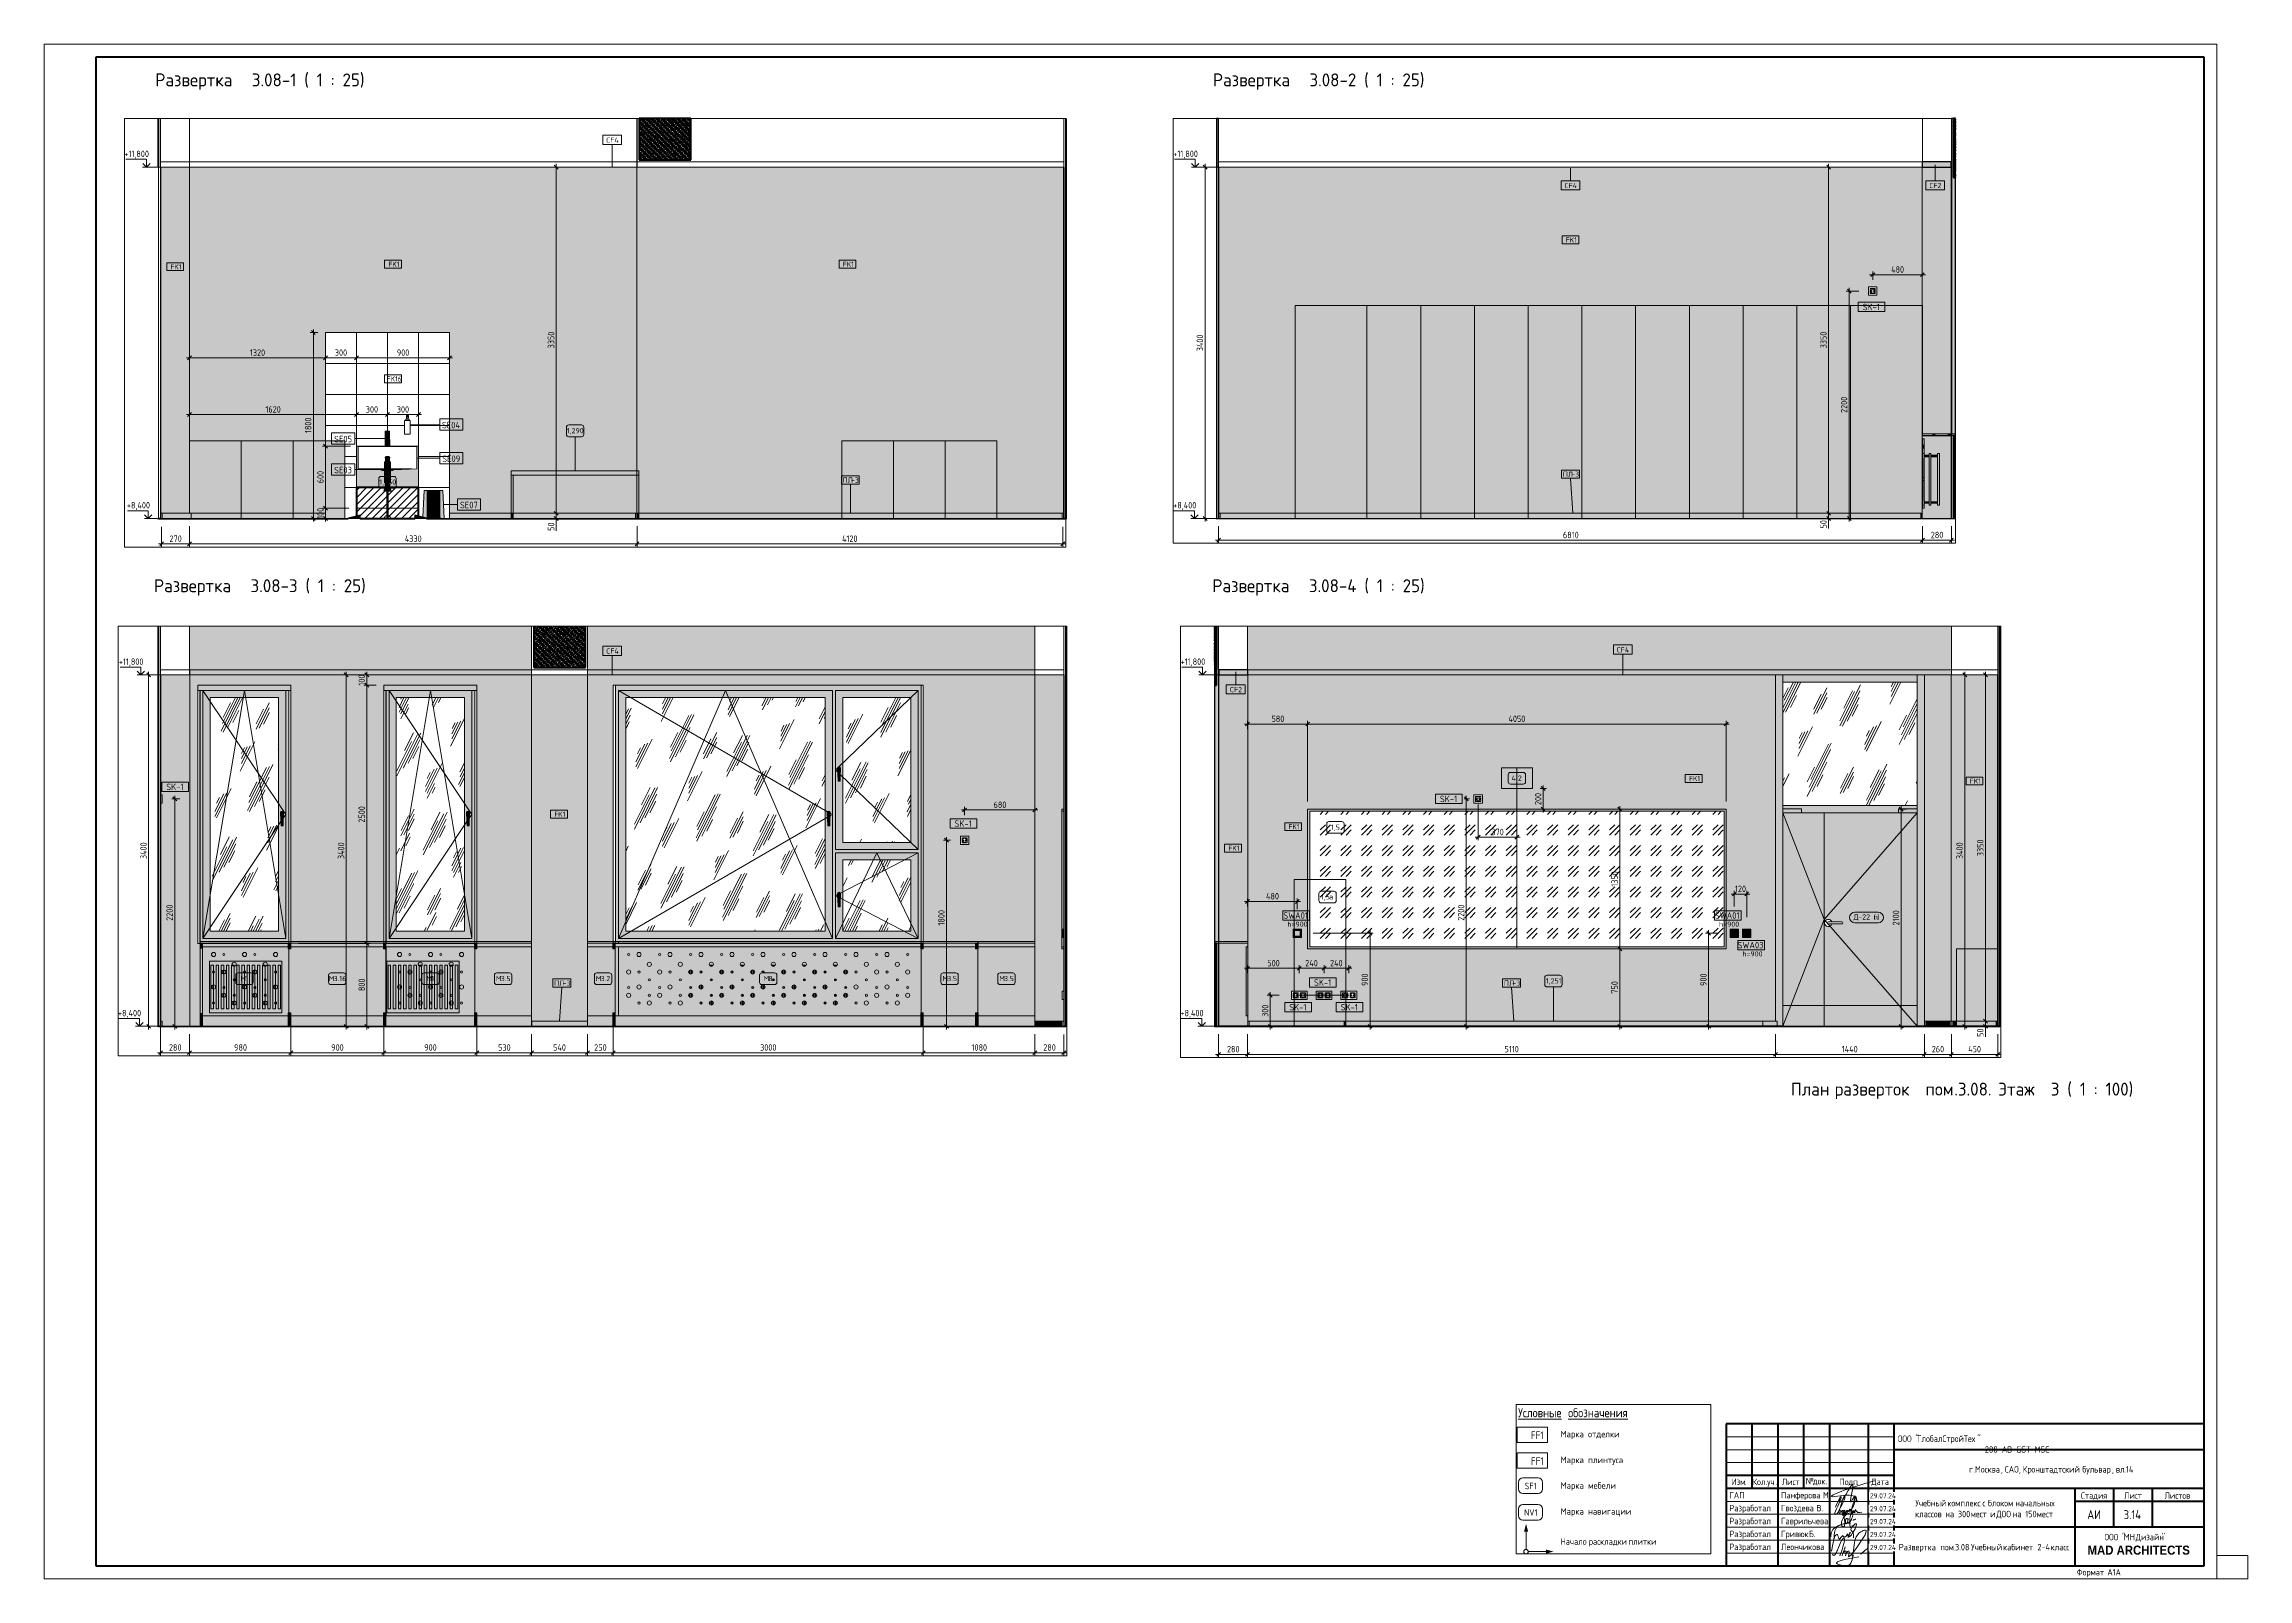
# Paper-space layout 'Layout1' of a CAD drawing. Header units: millimetres. Extents: x -841 to 12, y 0 to 594.
# The model-space entities are those that its viewports show. They can reach past a viewport. Long polylines and large blocks are cut down to what shows.
import ezdxf

# ---------------------------------------------------------------- set-up
doc = ezdxf.new("R2010")
doc.units = ezdxf.units.MM
doc.linetypes.add('ADSK_Штрих_ш2 п1', pattern=[75, 50, -25])
doc.linetypes.add('Скрыто', pattern=[7.14375, 4.7625, -2.38125])
for name, color, linetype, lineweight in [('0-1', 7, 'Continuous', 9), ('A-ANNO-DIMS', 7, 'Continuous', 9), ('A-ANNO-DIMS-25', 7, 'Continuous', 9), ('A-ANNO-NOTE', 7, 'Continuous', 9), ('A-CLNG', 7, 'Continuous', 9), ('A-CLNG-IDEN', 7, 'Continuous', 9), ('A-DETL', 7, 'Continuous', 9), ('A-DETL-1', 7, 'Continuous', 40), ('A-DETL-2', 7, 'ADSK_Штрих_ш2 п1', 9), ('A-DETL-GENF', 7, 'Continuous', 9), ('A-DOOR', 7, 'Continuous', 9), ('A-DOOR-IDEN', 7, 'Continuous', 9), ('A-FLOR', 7, 'Continuous', 9), ('A-GENM', 7, 'Continuous', 9), ('A-GENM-IDEN', 7, 'Continuous', 9), ('A-GLAZ', 7, 'Continuous', 9), ('A-GLAZ-CURT', 7, 'Continuous', 9), ('A-GLAZ-CWMG', 7, 'Continuous', 9), ('A-WALL', 7, 'Continuous', 9), ('A-WALL-IDEN', 7, 'Continuous', 9), ('A-WALL-PATT', 7, 'Continuous', 9), ('E-ELEC-EQPM', 7, 'Continuous', 9), ('E-ELEC-FIXT-IDEN', 7, 'Continuous', 9), ('G-ANNO-DIMS', 7, 'Continuous', 9), ('G-ANNO-DIMS-1', 7, 'Continuous', 20), ('G-ANNO-TEXT', 7, 'Continuous', 9), ('G-ANNO-TTLB', 7, 'Скрыто', 9), ('I-FURN', 7, 'Continuous', 9), ('I-FURN-IDEN', 7, 'Continuous', 9), ('I-WALL', 7, 'Continuous', 9), ('M-EQPM', 7, 'Continuous', 9), ('P-SANR-FIXT', 7, 'Continuous', 9), ('P-SANR-FIXT-3', 7, 'Continuous', 18), ('P-SANR-FIXT-IDEN', 7, 'Continuous', 9), ('S-COLS', 7, 'Continuous', 9), ('Знаки', 7, 'Continuous', 9), ('Знаки-1', 7, 'Continuous', 18), ('Марки для знаков', 7, 'Continuous', 9), ('Электрические приборы', 7, 'Continuous', 9)]:
    doc.layers.add(name, color=color, linetype=linetype, lineweight=lineweight)
doc.layers.add('0-2', color=7, linetype='Continuous', lineweight=9, transparency=0.7)
doc.layers.add('P-SANR-FIXT-2', color=7, linetype='Continuous', lineweight=9, transparency=0.7)
for name, color, linetype, lineweight, true_color in [('A-CLNG-1', 7, 'Continuous', 9, 0x787878), ('A-CLNG-FNSH-1', 7, 'Continuous', 30, 0x3c3c3c), ('A-DETL-GENF-1', 1, 'Continuous', 9, 0xff0000), ('A-DETL-GENF-2', 7, 'Continuous', 9, 0xe0e0e0), ('A-DETL-GENF-3', 7, 'Continuous', 9, 0xffffff), ('A-FLOR-1', 7, 'Continuous', 9, 0x787878), ('A-FLOR-FNSH-1', 7, 'Continuous', 30, 0x3c3c3c), ('A-FLOR-FNSH-2', 7, 'Continuous', 40, 0x3c3c3c), ('A-FLOR-FNSH-3', 7, 'Continuous', 30, 0x676767), ('A-WALL-4', 7, 'Continuous', 40, 0x3c3c3c), ('A-WALL-5', 7, 'Continuous', 30, 0x3c3c3c), ('A-WALL-FNSH-3', 7, 'Continuous', 30, 0x3c3c3c), ('G-ANNO-TEXT-1', 7, 'Continuous', 9, 0x3c3c3c), ('G-ANNO-TEXT-2', 7, 'Continuous', 9, 0x008000), ('G-ANNO-TEXT-3', 1, 'Continuous', 9, 0xff0000), ('I-FURN-10', 7, 'Continuous', 9, 0x9e9e9e), ('I-FURN-11', 7, 'Continuous', 9, 0x949494), ('I-FURN-13', 7, 'Continuous', 9, 0xbdbdbd), ('I-FURN-14', 7, 'Continuous', 9, 0x929292), ('I-FURN-15', 7, 'Continuous', 9, 0xb8b8b8), ('I-FURN-16', 7, 'Continuous', 9, 0xd1d1d1), ('I-FURN-17', 7, 'Continuous', 9, 0xa1a1a1), ('I-FURN-18', 7, 'Continuous', 9, 0x8e8e8e), ('I-FURN-19', 7, 'Continuous', 9, 0x868686), ('I-FURN-7', 7, 'Continuous', 9, 0xacacac), ('I-FURN-9', 7, 'Continuous', 9, 0xc0c0c0), ('I-WALL-1', 7, 'Continuous', 9, 0x787878), ('Розетки', 7, 'Continuous', 9, 0xff1e23)]:
    doc.layers.add(name, color=color, linetype=linetype, lineweight=lineweight, true_color=true_color)
doc.layers.add('G-ANNO-NPLT', color=7, linetype='Continuous', plot=False)
for name, color, linetype, lineweight, true_color, transparency in [('I-FURN-12', 7, 'Continuous', 9, 0x303030, 0.7), ('I-FURN-6', 7, 'Continuous', 9, 0xfbfbfb, 0.7), ('I-FURN-8', 7, 'Continuous', 9, 0x7f7f7f, 0.7), ('M-EQPM-1', 7, 'Continuous', 9, 0xe6e6e6, 0.7)]:
    doc.layers.add(name, color=color, linetype=linetype, lineweight=lineweight, true_color=true_color, transparency=transparency)
doc.styles.add('Arial_B', font='', dxfattribs={"width": 0.9, "height": 3.5})
doc.styles.add('GOST Common_1', font='GOST_Common.ttf', dxfattribs={"height": 175})
doc.styles.add('GOST Common_10', font='GOST_Common.ttf', dxfattribs={"width": 0.9, "height": 2})
doc.styles.add('GOST Common_11', font='GOST_Common.ttf', dxfattribs={"height": 5})
doc.styles.add('GOST Common_2', font='GOST_Common.ttf', dxfattribs={"width": 0.9, "height": 210})
doc.styles.add('GOST Common_3', font='GOST_Common.ttf', dxfattribs={"width": 0.9, "height": 245})
doc.styles.add('GOST Common_4', font='GOST_Common.ttf', dxfattribs={"width": 0.9, "height": 175})
doc.styles.add('GOST Common_5', font='GOST_Common.ttf', dxfattribs={"height": 50})
doc.styles.add('GOST Common_6', font='GOST_Common.ttf', dxfattribs={"width": 0.9, "height": 50})
doc.styles.add('GOST Common_7', font='GOST_Common.ttf', dxfattribs={"height": 62.5})
doc.styles.add('GOST Common_8', font='GOST_Common.ttf', dxfattribs={"width": 0.9, "height": 2.5})
doc.styles.add('GOST Common_9', font='GOST_Common.ttf', dxfattribs={"width": 0.9, "height": 3.5})
doc.styles.add('ISOCPEUR_1', font='isocpeur.ttf', dxfattribs={"width": 0.9, "height": 175})
doc.styles.add('ISOCPEUR_2', font='isocpeur.ttf', dxfattribs={"width": 0.9, "height": 62.5})
doc.styles.get('Arial_B').set_extended_font_data('Arial', bold=True)
doc.dimstyles.new('ISO-2_5_0_9К_БОЛЬШОЙ_1', dxfattribs={"dimscale": 304.8, "dimtxt": 62.248823, "dimasz": 0.123031, "dimexe": 0.098425, "dimexo": 0.246063, "dimgap": 0, "dimtad": 1, "dimdec": 0, "dimrnd": 10, "dimzin": 0, "dimdsep": 46, "dimtxsty": 'ISOCPEUR_2', "dimblk1": 'OBLIQUE', "dimblk2": 'OBLIQUE', "dimsah": 1, "dimcen": 0.09, "dimdle": 0.098425, "dimazin": 0, "dimtfac": 1, "dimtdec": 4, "dimtix": 1, "dimtmove": 0, "dimatfit": 3, "dimfxl": 1, "dimtvp": 1, "dimtolj": 1, "dimtzin": 0, "dimarcsym": 2})
doc.dimstyles.new('ISO-2_5_0_9К_БОЛЬШОЙ_2', dxfattribs={"dimscale": 304.8, "dimtxt": 62.248823, "dimasz": 0.123031, "dimexe": 0.098425, "dimexo": 0.246063, "dimgap": 0, "dimtad": 1, "dimdec": 0, "dimrnd": 10, "dimzin": 0, "dimdsep": 46, "dimtxsty": 'ISOCPEUR_2', "dimblk1": 'OBLIQUE', "dimblk2": 'OBLIQUE', "dimsah": 1, "dimcen": 0.09, "dimdle": 0.098425, "dimazin": 0, "dimtfac": 1, "dimtdec": 4, "dimtix": 1, "dimtmove": 1, "dimatfit": 3, "dimfxl": 1, "dimtvp": 1, "dimtolj": 1, "dimtzin": 0, "dimarcsym": 2})
doc.dimstyles.new('ISO-2_5_0_9К_БОЛЬШОЙ_3', dxfattribs={"dimscale": 304.8, "dimtxt": 62.248823, "dimasz": 0.123031, "dimexe": 0.098425, "dimexo": 0.246063, "dimgap": 0, "dimtad": 1, "dimdec": 0, "dimrnd": 10, "dimzin": 0, "dimdsep": 46, "dimtxsty": 'ISOCPEUR_2', "dimblk1": 'OBLIQUE', "dimblk2": 'OBLIQUE', "dimsah": 1, "dimcen": 0.09, "dimdle": 0.098425, "dimazin": 0, "dimtfac": 1, "dimtdec": 4, "dimtix": 1, "dimtmove": 2, "dimatfit": 3, "dimfxl": 1, "dimtvp": 1, "dimtolj": 1, "dimtzin": 0, "dimarcsym": 2})
pattern_1 = [(45, (17282.618, 0), (-14.25598, 14.25598), []), (45, (17296.874, 0), (-14.25598, 14.25598), [25.202, -5.04, 0.8382, -4.202])]
pattern_2 = [(45, (17282.62, 0), (-35.35534, 35.35534), [])]
pattern_3 = [(45, (113839.044, 0), (-14.25598, 14.25598), []), (45, (113853.3, 0), (-14.25598, 14.25598), [25.202, -5.04, 0.8382, -4.202])]
pattern_4 = [(0, (113839.044, 0), (30.48, 7.62), [2.515, -20.345, 2.515, -20.345, -121.92]), (0, (113839.044, 0), (30.48, 7.62), [-45.72, 2.515, -43.205, 2.515, -20.345, -53.34]), (0, (113839.044, 0), (30.48, 7.62), [-114.3, 2.515, -12.725, 2.515, -35.585]), (120, (113850.474, 3.81), (-21.8391136, 22.5864543), [2.515, -20.345, 2.515, -20.345, -121.92]), (120, (113850.474, 3.81), (-21.8391136, 22.5864543), [-45.72, 2.515, -43.205, 2.515, -20.345, -53.34]), (120, (113850.474, 3.81), (-21.8391136, 22.5864543), [-114.3, 2.515, -12.725, 2.515, -35.585]), (240, (113854.284, 19.05), (-8.6408864, -30.2064543), [2.515, -20.345, 2.515, -20.345, -121.92]), (240, (113854.284, 19.05), (-8.6408864, -30.2064543), [-45.72, 2.515, -43.205, 2.515, -20.345, -53.34]), (240, (113854.284, 19.05), (-8.6408864, -30.2064543), [-114.3, 2.515, -12.725, 2.515, -35.585])]
pattern_5 = [(63.435, (63.5, 31.75), (-255.5833, 766.7475), [317.5, -190.5, 317.5, -190.5, -403.903]), (63.435, (63.5, 31.75), (-255.5833, 766.7475), [-1016, 127, -276.903]), (63.435, (47.6, 47.6), (-255.5833, 766.7475), [254, -317.5, 190.5, -190.5, -467.403]), (63.435, (47.6, 47.6), (-255.5833, 766.7475), [-952.5, 222.25, -245.153]), (63.435, (47.6, 95.25), (-255.5833, 766.7475), [190.5, -381, 127, -190.5, -530.903]), (63.435, (47.6, 95.25), (-255.5833, 766.7475), [-889, 285.75, -245.153]), (63.435, (95.25, 47.6), (-255.5833, 766.7475), [190.5, -381, 158.75, -6404.653]), (63.435, (142.9, 95.25), (-255.5833, 766.7475), [95.25, -476.25, 63.5, -6499.903]), (63.435, (63.5, 174.6), (-255.5833, 766.7475), [63.5, -476.25, 63.5, -254, -562.653]), (63.435, (63.5, 174.6), (-255.5833, 766.7475), [-857.25, 158.75, -403.903]), (63.435, (349.25, 127), (-255.5833, 766.7475), [317.5, -476.25, 381, -251.503]), (63.435, (349.25, 79.4), (-255.5833, 766.7475), [444.5, -317.5, 476.25, -188.003]), (63.435, (381, 95.25), (-255.5833, 766.7475), [508, -254, 381, -276.903]), (63.435, (428.6, 142.9), (-255.5833, 766.7475), [317.5, -444.5, 254, -403.903]), (63.435, (381, 238.1), (-255.5833, 766.7475), [158.75, -635, 190.5, -435.653]), (63.435, (476.25, 190.5), (-255.5833, 766.7475), [127, -635, 127, -530.903])]
pattern_6 = [(0, (195879.316, 0), (30.48, 7.62), [2.515, -20.345, 2.515, -20.345, -121.92]), (0, (195879.316, 0), (30.48, 7.62), [-45.72, 2.515, -43.205, 2.515, -20.345, -53.34]), (0, (195879.316, 0), (30.48, 7.62), [-114.3, 2.515, -12.725, 2.515, -35.585]), (120, (195890.746, 3.81), (-21.8391136, 22.5864543), [2.515, -20.345, 2.515, -20.345, -121.92]), (120, (195890.746, 3.81), (-21.8391136, 22.5864543), [-45.72, 2.515, -43.205, 2.515, -20.345, -53.34]), (120, (195890.746, 3.81), (-21.8391136, 22.5864543), [-114.3, 2.515, -12.725, 2.515, -35.585]), (240, (195894.556, 19.05), (-8.6408864, -30.2064543), [2.515, -20.345, 2.515, -20.345, -121.92]), (240, (195894.556, 19.05), (-8.6408864, -30.2064543), [-45.72, 2.515, -43.205, 2.515, -20.345, -53.34]), (240, (195894.556, 19.05), (-8.6408864, -30.2064543), [-114.3, 2.515, -12.725, 2.515, -35.585])]
pattern_7 = [(45, (117562.532, 0), (-14.25598, 14.25598), []), (45, (117576.788, 0), (-14.25598, 14.25598), [25.202, -5.04, 0.8382, -4.202])]
pattern_8 = [(0, (117562.5316, 0), (30.48, 7.62), [2.515, -20.345, 2.515, -20.345, -121.92]), (0, (117562.5316, 0), (30.48, 7.62), [-45.72, 2.515, -43.205, 2.515, -20.345, -53.34]), (0, (117562.5316, 0), (30.48, 7.62), [-114.3, 2.515, -12.725, 2.515, -35.585]), (120, (117573.9616, 3.81), (-21.8391136, 22.5864543), [2.515, -20.345, 2.515, -20.345, -121.92]), (120, (117573.9616, 3.81), (-21.8391136, 22.5864543), [-45.72, 2.515, -43.205, 2.515, -20.345, -53.34]), (120, (117573.9616, 3.81), (-21.8391136, 22.5864543), [-114.3, 2.515, -12.725, 2.515, -35.585]), (240, (117577.7716, 19.05), (-8.6408864, -30.2064543), [2.515, -20.345, 2.515, -20.345, -121.92]), (240, (117577.7716, 19.05), (-8.6408864, -30.2064543), [-45.72, 2.515, -43.205, 2.515, -20.345, -53.34]), (240, (117577.7716, 19.05), (-8.6408864, -30.2064543), [-114.3, 2.515, -12.725, 2.515, -35.585])]
pattern_9 = [(45, (7335.77, 8450), (-199.9995, 0), [141.421, -141.421]), (45, (7385.77, 8450), (-199.9995, 0), [70.711, -212.132]), (45, (7335.77, 8500), (-199.9995, 0), [70.711, -212.132])]

psp = doc.layouts.get("Layout1")

# ---------------------------------------------------------------- texts
at = {"layer": 'G-ANNO-TTLB', "linetype": 'Continuous', "attachment_point": 1}
for s, insert, char_height, width, style in [('Развертка', (-797.97, 582.64), 5, 41.6076, 'GOST Common_11'), (' 3.08-1 ( 1 : 25)', (-763.64, 582.64), 5, 51.308, 'GOST Common_11'), ('Развертка', (-388.61, 582.64), 5, 41.6076, 'GOST Common_11'), (' 3.08-2 ( 1 : 25)', (-354.28, 582.64), 5, 52.5105, 'GOST Common_11'), ('Развертка', (-798.47, 386.87), 5, 41.6076, 'GOST Common_11'), (' 3.08-3 ( 1 : 25)', (-764.14, 386.87), 5, 52.5105, 'GOST Common_11'), ('Развертка', (-388.84, 386.87), 5, 41.6076, 'GOST Common_11'), (' 3.08-4 ( 1 : 25)', (-354.51, 386.87), 5, 53.0717, 'GOST Common_11'), ('План', (-164.9, 192.06), 5, 18.4388, 'GOST Common_11'), ('\\fGOST Common|b0|i0|c204|p34|; ', (-149.69, 192.06), 5, 2.0844, 'GOST Common_11'), ('разверток', (-147.97, 192.06), 5, 40.4852, 'GOST Common_11'), ('\\fGOST Common|b0|i0|c204|p34|; ', (-114.57, 192.06), 5, 2.0844, 'GOST Common_11'), ('пом', (-112.85, 192.06), 5, 13.5485, 'GOST Common_11'), ('.3.08. ', (-101.67, 192.06), 5, 20.6034, 'GOST Common_11'), ('Этаж', (-84.67, 192.06), 5, 21.0042, 'GOST Common_11'), (' 3 ( 1 : 100)', (-67.34, 192.06), 5, 36.4768, 'GOST Common_11'), ('ООО', (-123.53, 55.52), 2.5, 6.4937, 'GOST Common_8'), (' "', (-118.17, 55.52), 2.5, 2.5975, 'GOST Common_8'), ('ГлобалСтройТех', (-116.03, 55.52), 2.5, 28.2114, 'GOST Common_8'), ('"                                                                               288-AB-GST-MSC', (-92.75, 55.52), 2.5, 105.1974, 'GOST Common_8'), ('\\fGOST Common|b0|i0|c204|p34|;\\W.9;г', (-95.9, 43.66), 2.5, 1.9481, 'GOST Common_8'), ('Москва', (-93.64, 43.66), 2.5, 12.1215, 'GOST Common_8'), ('САО', (-82.09, 43.66), 2.5, 6.5658, 'GOST Common_8'), ('Кронштадтский', (-75.12, 43.66), 2.5, 26.9848, 'GOST Common_8'), ('\\fGOST Common|b0|i0|c204|p34|;\\W.9; ', (-52.86, 43.66), 2.5, 0.938, 'GOST Common_8'), ('бульвар', (-52.08, 43.66), 2.5, 13.8532, 'GOST Common_8'), ('вл', (-39.11, 43.66), 2.5, 3.8962, 'GOST Common_8'), ('.14', (-35.89, 43.66), 2.5, 4.3291, 'GOST Common_8'), ('\\fGOST Common|b0|i0|c204|p34|;\\W.9;.', (-94.29, 43.66), 2.5, 0.7937, 'GOST Common_8'), (', ', (-83.64, 43.66), 2.5, 1.8759, 'GOST Common_8'), (', ', (-76.67, 43.66), 2.5, 1.8759, 'GOST Common_8'), (', ', (-40.65, 43.66), 2.5, 1.8759, 'GOST Common_8'), ('Учебный', (-116.7, 30.59), 2.5, 14.0696, 'GOST Common_8'), ('классов', (-116.82, 26.36), 2.5, 13.2759, 'GOST Common_8'), ('\\fGOST Common|b0|i0|c204|p34|;\\W.9; ', (-105.87, 26.36), 2.5, 0.938, 'GOST Common_8'), ('\\fGOST Common|b0|i0|c204|p34|;\\W.9; ', (-105.1, 30.59), 2.5, 0.938, 'GOST Common_8'), ('на', (-105.1, 26.36), 2.5, 4.1127, 'GOST Common_8'), ('комплекс', (-104.32, 30.59), 2.5, 15.5127, 'GOST Common_8'), (' 300 ', (-101.7, 26.36), 2.5, 7.7203, 'GOST Common_8'), ('мест', (-95.33, 26.36), 2.5, 8.2253, 'GOST Common_8'), ('\\fGOST Common|b0|i0|c204|p34|;\\W.9; ', (-91.52, 30.59), 2.5, 0.938, 'GOST Common_8'), ('\\fGOST Common|b0|i0|c204|p34|;\\W.9;с', (-90.75, 30.59), 2.5, 1.6595, 'GOST Common_8'), ('\\fGOST Common|b0|i0|c204|p34|;\\W.9; ', (-89.38, 30.59), 2.5, 0.938, 'GOST Common_8'), ('\\fGOST Common|b0|i0|c204|p34|;\\W.9; ', (-88.55, 26.36), 2.5, 0.938, 'GOST Common_8'), ('блоком', (-88.61, 30.59), 2.5, 11.9051, 'GOST Common_8'), ('\\fGOST Common|b0|i0|c204|p34|;\\W.9;и', (-87.77, 26.36), 2.5, 1.9481, 'GOST Common_8'), ('\\fGOST Common|b0|i0|c204|p34|;\\W.9; ', (-86.17, 26.36), 2.5, 0.938, 'GOST Common_8'), ('ДОО', (-85.39, 26.36), 2.5, 6.7823, 'GOST Common_8'), ('\\fGOST Common|b0|i0|c204|p34|;\\W.9; ', (-79.8, 26.36), 2.5, 0.938, 'GOST Common_8'), ('на', (-79.02, 26.36), 2.5, 4.1127, 'GOST Common_8'), ('\\fGOST Common|b0|i0|c204|p34|;\\W.9; ', (-78.78, 30.59), 2.5, 0.938, 'GOST Common_8'), ('начальных', (-78.01, 30.59), 2.5, 18.1823, 'GOST Common_8'), (' 150 ', (-75.63, 26.36), 2.5, 7.143, 'GOST Common_8'), ('мест', (-69.73, 26.36), 2.5, 8.2253, 'GOST Common_8'), ('АИ', (-50.19, 26.62), 3.5, 6.5658, 'GOST Common_9'), ('3.14', (-36.12, 26.62), 3.5, 8.8025, 'GOST Common_9'), ('Развертка', (-123.13, 13.54), 2.5, 18.543, 'GOST Common_8'), ('\\fGOST Common|b0|i0|c204|p34|;\\W.9; ', (-107.83, 13.54), 2.5, 0.938, 'GOST Common_8'), ('пом', (-107.06, 13.54), 2.5, 6.0608, 'GOST Common_8'), ('.3.08 ', (-102.06, 13.54), 2.5, 8.3696, 'GOST Common_8'), ('Учебный', (-95.15, 13.54), 2.5, 14.0696, 'GOST Common_8'), ('\\fGOST Common|b0|i0|c204|p34|;\\W.9; ', (-83.54, 13.54), 2.5, 0.938, 'GOST Common_8'), ('кабинет', (-82.77, 13.54), 2.5, 14.3582, 'GOST Common_8'), (' 2-4 ', (-70.92, 13.54), 2.5, 7.9367, 'GOST Common_8'), ('класс', (-64.38, 13.54), 2.5, 9.3797, 'GOST Common_8')]:
    psp.add_mtext(s, dxfattribs=dict(at, insert=insert, char_height=char_height, width=width, style=style))

msp = doc.modelspace()

# ---------------------------------------------------------------- texts
at = {"layer": 'A-CLNG-IDEN', "char_height": 50, "attachment_point": 1, "style": 'GOST Common_5'}
for s, insert, width in [('CF4', (97313.7, 12085.1), 138.291), ('CF4', (125203.6, 12068.1), 138.291), ('CF4', (115730.4, 12056), 138.291), ('CF2', (121461, 11682.7), 132.278), ('CF4', (106304.8, 11646.2), 138.291), ('CF2', (109835.2, 11646.2), 132.278)]:
    msp.add_mtext(s, dxfattribs=dict(at, insert=insert, width=width))
at = {"layer": 'A-DOOR-IDEN', "char_height": 50, "attachment_point": 1, "style": 'GOST Common_5'}
for s, insert, width in [('-22 (', (127542.3, 9482.8), 178.375), ('\\fGOST Common|b0|i0|c204|p34|;)', (127725.8, 9482.8), 24.051), ('\\fGOST Common|b0|i0|c204|p34|;Д', (127496, 9482.8), 56.118), ('\\fGOST Common|b0|i0|c204|p34|;п', (127689.4, 9482.8), 44.093)]:
    msp.add_mtext(s, dxfattribs=dict(at, insert=insert, width=width))
at = {"layer": 'A-GENM-IDEN', "char_height": 50, "attachment_point": 1, "style": 'GOST Common_5'}
for s, insert, width in [('ПЛ', (106288.9, 8852.8), 98.207), ('-3', (106369.9, 8852.8), 86.181), ('ПЛ', (115227.1, 8842.8), 98.207), ('-3', (115308.1, 8842.8), 86.181), ('ПЛ', (124112.4, 8842.8), 98.207), ('-3', (124193.4, 8842.8), 86.181), ('ПЛ', (99601.5, 8796.7), 98.207), ('-3', (99682.5, 8796.7), 86.181)]:
    msp.add_mtext(s, dxfattribs=dict(at, insert=insert, width=width))
at = {"layer": 'A-WALL-IDEN', "char_height": 50, "attachment_point": 1, "style": 'GOST Common_6'}
for s, insert, width in [('FK1', (106318.7, 11119.9), 111.835), ('FK1', (95207, 10884.5), 111.835), ('FK1', (99604.1, 10884.5), 111.835), ('FK1', (93098.1, 10859.5), 111.835), ('FK1', (125904.6, 10821.9), 111.835), ('FK1', (128622, 10796.9), 111.835), ('FK1', (115229.3, 10476.7), 111.835), ('FK1', (122028.8, 10356.3), 111.835), ('FK1', (121447.5, 10147.6), 111.835), ('FK16', (95190.7, 9775.1), 151.519)]:
    msp.add_mtext(s, dxfattribs=dict(at, insert=insert, width=width))
at = {"layer": 'E-ELEC-FIXT-IDEN', "attachment_point": 1}
for s, insert, char_height, width, style in [('SK-1', (111473.8, 10748.1), 62.5, 212.447, 'GOST Common_7'), ('SK-1', (123493.5, 10631.1), 62.5, 212.447, 'GOST Common_7'), ('SK-1', (109190.5, 10477.3), 62.5, 212.447, 'GOST Common_7'), ('SK-1', (119100.9, 10392.1), 62.5, 212.447, 'GOST Common_7'), ('SWA01', (121979, 9503.3), 62.5, 304.641, 'GOST Common_7'), ('SWA01', (126155, 9502.9), 62.5, 304.641, 'GOST Common_7'), ('h=900', (122017.6, 9413.1), 50, 220.464, 'GOST Common_5'), ('h=900', (126193.6, 9412.7), 50, 220.464, 'GOST Common_5'), ('SWA03', (126374.7, 9216.6), 62.5, 320.675, 'GOST Common_7'), ('h=900', (126419.9, 9126.4), 50, 220.464, 'GOST Common_5'), ('SK-1', (122275.3, 8854.7), 62.5, 212.447, 'GOST Common_7'), ('SK-1', (122035.3, 8615.7), 62.5, 212.447, 'GOST Common_7'), ('SK-1', (122533.6, 8615.7), 62.5, 212.447, 'GOST Common_7')]:
    msp.add_mtext(s, dxfattribs=dict(at, insert=insert, char_height=char_height, width=width, style=style))
at = {"layer": 'G-ANNO-DIMS', "char_height": 62.5, "attachment_point": 1, "line_spacing_factor": 1.149209, "style": 'ISOCPEUR_2', "bg_fill": 3, "box_fill_scale": 1.25, "bg_fill_color": 256, "bg_fill_true_color": 13158600, "bg_fill_transparency": 0}
for s, insert, width in [('+11,800', (92652.2, 11959.2), 275.62), ('+11,800', (102520.8, 11959.2), 275.62), ('+11,800', (111015.5, 11959.2), 275.62), ('+11,800', (120985.3, 11959.2), 275.62), ('+8,400', (92676.5, 8559.2), 261.428), ('+8,400', (102519.6, 8559.2), 261.428), ('+8,400', (111007.3, 8559.2), 261.428), ('+8,400', (120983.2, 8559.2), 261.428)]:
    msp.add_mtext(s, dxfattribs=dict(at, insert=insert, width=width))
at = {"layer": 'G-ANNO-TEXT', "attachment_point": 1}
for s, insert, char_height, width, style in [('\\LУсловные', (86519.7, 1955.6), 245, 1550.544, 'GOST Common_3'), ('\\Lобозначения', (87874, 1955.6), 245, 2111.164, 'GOST Common_3'), ('\\L\\fGOST Common|b0|i0|c204|p34|;\\W.9;\\L ', (87799, 1955.6), 245, 90.911, 'GOST Common_3'), ('Начало', (87668.4, -1567.6), 175, 863.658, 'GOST Common_4'), ('\\fGOST Common|b0|i0|c204|p34|;\\W.9; ', (88381, -1567.6), 175, 65.658, 'GOST Common_4'), ('\\fGOST Common|b0|i0|c204|p34|;\\W.9; ', (89456.1, -1567.6), 175, 65.658, 'GOST Common_4'), ('раскладки', (88435.2, -1567.6), 175, 1237.405, 'GOST Common_4'), ('плитки', (89510.3, -1567.6), 175, 853.557, 'GOST Common_4')]:
    msp.add_mtext(s, dxfattribs=dict(at, insert=insert, char_height=char_height, width=width, style=style))
at = {"layer": 'G-ANNO-TEXT-1', "attachment_point": 1}
for s, insert, char_height, width, style in [('Марка', (87668.4, 1343.2), 175, 830.548, 'GOST Common_1'), ('\\fGOST Common|b0|i0|c204|p34|; ', (88353.7, 1343.2), 175, 72.954, 'GOST Common_1'), ('   FF1   ', (86519.7, 1327.3), 210, 929.316, 'GOST Common_2'), ('отделки', (88413.9, 1343.2), 175, 1099.915, 'GOST Common_1'), ('Марка', (87668.4, 643.2), 175, 830.548, 'GOST Common_1'), ('\\fGOST Common|b0|i0|c204|p34|; ', (88353.7, 643.2), 175, 72.954, 'GOST Common_1'), ('плинтуса', (88413.9, 643.2), 175, 1245.822, 'GOST Common_1'), ('Марка', (87668.4, -50.9), 175, 830.548, 'GOST Common_1'), ('\\fGOST Common|b0|i0|c204|p34|; ', (88353.7, -50.9), 175, 72.954, 'GOST Common_1'), ('мебели', (88413.9, -50.9), 175, 925.949, 'GOST Common_1'), ('Марка', (87668.4, -750.9), 175, 830.548, 'GOST Common_1'), ('\\fGOST Common|b0|i0|c204|p34|; ', (88353.7, -750.9), 175, 72.954, 'GOST Common_1'), ('навигации', (88413.9, -750.9), 175, 1414.177, 'GOST Common_1')]:
    msp.add_mtext(s, dxfattribs=dict(at, insert=insert, char_height=char_height, width=width, style=style))
at = {"layer": 'G-ANNO-TEXT-2', "char_height": 175, "attachment_point": 1, "style": 'ISOCPEUR_1'}
for s, insert, width in [('SF1', (86697.1, -63.7), 383.848), ('NV1', (86683.2, -782), 419.202)]:
    msp.add_mtext(s, dxfattribs=dict(at, insert=insert, width=width))
at = {"layer": 'G-ANNO-TEXT-3', "insert": (86519.7, 627.3), "char_height": 210, "width": 929.316, "attachment_point": 1, "style": 'GOST Common_2'}
msp.add_mtext('   FF1   ', dxfattribs=at)
at = {"layer": 'I-FURN-IDEN', "char_height": 50, "attachment_point": 1, "style": 'GOST Common_5'}
for s, insert, width in [('4,2', (124187.1, 10826.8), 116.245), ('1,5', (122439.1, 10351.1), 96.202), ('1,5', (122342.3, 9677.3), 96.202), ('\\fGOST Common|b0|i0|c204|p34|;а', (122421.7, 9677.3), 50.105), ('1,290', (96932.9, 9274.7), 184.388), ('1,251', (124518.5, 8864.7), 170.359), ('1,250', (95117.9, 8777.7), 184.388)]:
    msp.add_mtext(s, dxfattribs=dict(at, insert=insert, width=width))
at = {"layer": 'P-SANR-FIXT-IDEN', "char_height": 62.5, "attachment_point": 1, "style": 'GOST Common_7'}
for s, insert, width in [('SE04', (95724.9, 9335.2), 228.481), ('SE05', (94681, 9199.7), 222.468), ('SE09', (95727.4, 9009.6), 222.468), ('SE03', (94681, 8899.9), 222.468), ('SE07', (95899.1, 8561.9), 222.468)]:
    msp.add_mtext(s, dxfattribs=dict(at, insert=insert, width=width))
at = {"layer": 'Марки для знаков', "char_height": 50, "attachment_point": 1, "style": 'GOST Common_5'}
for s, insert, width in [('\\fGOST Common|b0|i0|c204|p34|;М', (112191.2, 8886.8), 56.118), ('\\fGOST Common|b0|i0|c204|p34|;1', (112237.5, 8886.8), 30.063), ('\\fGOST Common|b0|i0|c204|p34|;М', (113046.2, 8886.8), 56.118), ('3.16', (113092.5, 8886.8), 134.283), ('\\fGOST Common|b0|i0|c204|p34|;М', (113991.2, 8886.8), 56.118), ('\\fGOST Common|b0|i0|c204|p34|;1', (114037.5, 8886.8), 30.063), ('\\fGOST Common|b0|i0|c204|p34|;М', (114663.6, 8886.8), 56.118), ('3.5', (114709.9, 8886.8), 104.219), ('\\fGOST Common|b0|i0|c204|p34|;М', (115630.6, 8886.8), 56.118), ('3.2', (115676.9, 8886.8), 104.219), ('\\fGOST Common|b0|i0|c204|p34|;М', (117253.2, 8886.8), 56.118), ('\\fGOST Common|b0|i0|c204|p34|;8', (117299.5, 8886.8), 44.093), ('\\fGOST Common|b0|i0|c204|p34|;М', (118983.6, 8886.8), 56.118), ('3.5', (119029.9, 8886.8), 104.219), ('\\fGOST Common|b0|i0|c204|p34|;М', (119533.6, 8886.8), 56.118), ('3.5', (119579.9, 8886.8), 104.219)]:
    msp.add_mtext(s, dxfattribs=dict(at, insert=insert, width=width))

# ---------------------------------------------------------------- blocks, each defined once
blk = doc.blocks.new('Штамп_РД_основной - А1А-27074248-Развертка пом_3_08 Учебный кабинет 2-4 класс')
at = {"layer": 'A-ANNO-NOTE'}
for points, knots in [([(-338.04, -117.09), (-338.7, -122.45), (-329.95, -103.67), (-335.82, -123.67), (-330.91, -113.57), (-333.31, -120.58), (-331.35, -115.2), (-331.8, -118.76), (-331.18, -118.6), (-331.48, -117.47), (-332.41, -115.06), (-346.74, -118.37), (-335.97, -113.63), (-324.18, -110.47)], [0, 0, 0, 0, 0.0513615, 0.1091052, 0.1522958, 0.178941, 0.1972205, 0.2080985, 0.2140042, 0.2188047, 0.2389907, 0.2707687, 0.3130687, 0.3130687, 0.3130687, 0.3130687]), ([(-339.6, -120.68), (-338.03, -117.16), (-337.34, -116.47), (-337.34, -117.01), (-338.8, -120.61), (-340.42, -123.93), (-338.88, -123.37), (-338.39, -122.01), (-335.91, -117.73), (-335.91, -116.39), (-336.4, -116.39), (-336.93, -117.86), (-338.31, -122.65)], [0, 0, 0, 0, 0.0080365, 0.0160998, 0.028237, 0.0420073, 0.0521324, 0.0641411, 0.0757014, 0.0858292, 0.0908816, 0.1013994, 0.1013994, 0.1013994, 0.1013994]), ([(-334.92, -121.85), (-335.39, -122.12), (-335.39, -122.36), (-335.08, -122.36), (-334.79, -121.86), (-335.46, -123.69), (-336.26, -124.25), (-335.67, -123.24), (-334.43, -122), (-333.69, -121.48), (-334.3, -121.48), (-334.58, -122.51), (-333.95, -122.51), (-332.11, -119.19), (-332.11, -118.03), (-332.59, -118.5), (-333.54, -122.06), (-333.54, -122.65)], [0, 0, 0, 0, 0.00162511, 0.00331349, 0.00754981, 0.01278161, 0.01888966, 0.02470924, 0.03042302, 0.03530305, 0.0391434, 0.04257709, 0.05077407, 0.05912564, 0.06755136, 0.07580968, 0.08321457, 0.08321457, 0.08321457, 0.08321457]), ([(-341.44, -132.23), (-341.94, -127.35), (-328.89, -126.72), (-340.13, -127.01), (-339.88, -131.73), (-341.68, -139.94), (-340.55, -134.68), (-340.23, -132.52), (-338.7, -130.28), (-338.3, -134.28), (-337.45, -132.06), (-336.73, -131.65)], [0, 0, 0, 0, 0.019426, 0.0387349, 0.0549438, 0.0672527, 0.0778646, 0.084698, 0.0906304, 0.096697, 0.1015072, 0.1015072, 0.1015072, 0.1015072]), ([(-338.31, -122.65), (-338.31, -123.16), (-337.4, -123.16), (-337.4, -122.18), (-337.76, -122.18), (-337.86, -122.27), (-337.86, -122.45), (-336.95, -122.11), (-337.26, -122.65)], [0, 0, 0, 0, 0.00358547, 0.00695057, 0.00915819, 0.01015554, 0.01205798, 0.01469377, 0.01469377, 0.01469377, 0.01469377]), ([(-336.52, -122.82), (-335.98, -125.91), (-335.98, -128.51), (-337.09, -128.51), (-337.63, -126.53), (-335.78, -123.34), (-334.29, -122.94), (-332.03, -122.74)], [0, 0, 0, 0, 0.01155157, 0.02127823, 0.03282555, 0.04509601, 0.05773263, 0.05773263, 0.05773263, 0.05773263]), ([(-337.04, -123.15), (-336.33, -122.45), (-336.88, -121.9), (-337.19, -122.22), (-336.57, -122.38), (-335.98, -121.8), (-335.98, -122.14), (-336.29, -122.45), (-335.64, -122.45), (-335.9, -123.17), (-336.96, -124.23), (-336.96, -123.36), (-335.57, -122.19), (-335.11, -122.65)], [0, 0, 0, 0, 0.00332582, 0.00612366, 0.00901076, 0.01174206, 0.01415884, 0.01630272, 0.0190767, 0.02344016, 0.02813242, 0.03439448, 0.03937975, 0.03937975, 0.03937975, 0.03937975]), ([(-336.73, -131.65), (-336.69, -132.19), (-335.41, -132.52), (-334.96, -129.96), (-334.72, -133.44), (-334.65, -131.27), (-333.5, -130.12), (-334.9, -132.4), (-333.52, -132.31), (-329.94, -124.81), (-334.86, -129.74), (-332.72, -130.12), (-332.69, -131.28), (-332.61, -132.58)], [0, 0, 0, 0, 0.0046234, 0.0123007, 0.0208561, 0.0283952, 0.03509, 0.0409642, 0.0537756, 0.0710384, 0.0891313, 0.0998193, 0.1046376, 0.1046376, 0.1046376, 0.1046376]), ([(-334.89, -125.37), (-335.11, -125.15), (-335.5, -125.15), (-335.69, -125.34), (-335.81, -126.03), (-335.81, -126.9), (-335.29, -127.04), (-334.88, -126.64), (-334.73, -125.4), (-334.73, -125.1), (-334.73, -125.1), (-334.73, -125.11), (-334.83, -126.08), (-334.77, -126.92), (-334.56, -126.92), (-333.91, -126.43), (-332.93, -124.42), (-332.93, -123.27), (-333.1, -122.97), (-333.59, -122.97), (-334.05, -124.31), (-334.22, -127.46), (-333.93, -128.25), (-333.8, -128.74)], [0, 0, 0, 0, 0.0016332, 0.00392105, 0.00702344, 0.01058969, 0.01394693, 0.01793334, 0.0215051, 0.02411625, 0.02465035, 0.02632052, 0.02939378, 0.03280325, 0.03593957, 0.04142394, 0.04849321, 0.05477683, 0.05812393, 0.06191415, 0.07043912, 0.0795646, 0.08714635, 0.08714635, 0.08714635, 0.08714635]), ([(-333.54, -122.65), (-333.3, -122.89), (-332.62, -122.21), (-333.2, -122.21), (-332.6, -122.21), (-332.14, -121.75), (-332.66, -122.65)], [0, 0, 0, 0, 0.00269646, 0.00576297, 0.00838865, 0.01167349, 0.01167349, 0.01167349, 0.01167349]), ([(-331.86, -121.61), (-331.93, -121.96), (-331.61, -121.96), (-331.61, -122.32), (-330.85, -123.08), (-329.44, -122.71)], [0, 0, 0, 0, 0.001554219, 0.00418307, 0.008514983, 0.008514983, 0.008514983, 0.008514983]), ([(-340.81, -138.96), (-340.12, -140.15), (-338.38, -136.42), (-337.65, -133.87), (-335.19, -130.73), (-337.14, -137.8), (-337.95, -139.54)], [0, 0, 0, 0, 0.00891354, 0.0206837, 0.03596829, 0.05045262, 0.05045262, 0.05045262, 0.05045262]), ([(-334.59, -139.54), (-335.36, -141.78), (-325.61, -128.89), (-328.98, -129.54), (-332.56, -132.13), (-332.82, -142.77), (-335.05, -143.85), (-340.39, -142.51), (-338.8, -141.36), (-330.59, -139.93)], [0, 0, 0, 0, 0.0206368, 0.0432038, 0.0605873, 0.0770759, 0.0945827, 0.1039292, 0.1187761, 0.1187761, 0.1187761, 0.1187761])]:
    blk.add_open_spline(points, degree=3, knots=knots, dxfattribs=at)
for points, degree in [([(-333.54, -122.65), (-333.03, -122.65)], 1), ([(-333.25, -127.9), (-332.55, -127.9)], 1), ([(-332.92, -125.74), (-332.05, -125.55), (-331.8, -125.33)], 2), ([(-332.8, -122.83), (-332.58, -123.05), (-331.86, -122.34), (-331.86, -121.61)], 3), ([(-335.86, -136.11), (-337.11, -139.54)], 1), ([(-329.93, -138.92), (-327, -136.46)], 1), ([(-336.69, -138.38), (-335.63, -137.2), (-335.23, -137.31), (-335.71, -139.54)], 3), ([(-335.71, -139.54), (-335.36, -137.28), (-333.78, -136.92), (-334.59, -139.54)], 3), ([(-333.25, -139.54), (-332.55, -139.54)], 1)]:
    blk.add_open_spline(points, degree=degree, dxfattribs=at)
at = {"layer": 'G-ANNO-TTLB', "linetype": 'Continuous'}
for p, q in [((-1033, 445.5), (-1033, -148.5)), ((-1033, 445.5), (-192, 445.5)), ((-192, 445.5), (-192, -148.5)), ((-317, -93.5), (-382, -93.5)), ((-317, -98.5), (-382, -98.5)), ((-317, -103.5), (-382, -103.5)), ((-317, -118.5), (-382, -118.5)), ((-317, -123.5), (-382, -123.5)), ((-317, -128.5), (-382, -128.5)), ((-317, -133.5), (-382, -133.5)), ((-317, -138.5), (-382, -138.5)), ((-192, -148.5), (-1033, -148.5))]:
    blk.add_line(p, q, dxfattribs=at)
at = {"layer": 'G-ANNO-TTLB', "linetype": 'Continuous', "lineweight": 40}
for p, q in [((-1013, 440.5), (-1013, -143.5)), ((-197, 440.5), (-1013, 440.5)), ((-197, -143.5), (-197, 440.5)), ((-382, -88.5), (-382, -143.5)), ((-197, -88.5), (-382, -88.5)), ((-372, -88.5), (-372, -113.5)), ((-362, -88.5), (-362, -143.5)), ((-352, -88.5), (-352, -113.5)), ((-342, -88.5), (-342, -143.5)), ((-327, -88.5), (-327, -143.5)), ((-317, -88.5), (-317, -143.5)), ((-197, -98.5), (-317, -98.5)), ((-317, -108.5), (-382, -108.5)), ((-197, -113.5), (-382, -113.5)), ((-247, -113.5), (-247, -143.5)), ((-197, -118.5), (-247, -118.5)), ((-232, -113.5), (-232, -128.5)), ((-217, -113.5), (-217, -128.5)), ((-197, -128.5), (-317, -128.5)), ((-1013, -143.5), (-197, -143.5))]:
    blk.add_line(p, q, dxfattribs=at)
at = {"layer": 'G-ANNO-TTLB', "linetype": 'Continuous', "attachment_point": 1}
for s, insert, char_height, width, style in [('Изм', (-379.88, -109.67), 2.5, 6.1329, 'GOST Common_8'), ('Кол', (-371.75, -109.67), 2.5, 6.0608, 'GOST Common_8'), ('уч', (-366.1, -109.67), 2.5, 3.8962, 'GOST Common_8'), ('Лист', (-360.41, -109.67), 2.5, 8.2975, 'GOST Common_8'), ('\\fGOST Common|b0|i0|c204|p34|;\\W.9;№', (-351.11, -109.4), 2.5, 3.319, 'GOST Common_8'), ('док', (-348.38, -109.4), 2.5, 5.8443, 'GOST Common_8'), ('Подп', (-338.08, -109.67), 2.5, 8.0089, 'GOST Common_8'), ('Дата', (-325.82, -109.67), 2.5, 9.2354, 'GOST Common_8'), ('ГАП', (-380.68, -114.84), 2.5, 6.5658, 'GOST Common_8'), ('\\fGOST Common|b0|i0|c204|p34|;\\W.9;.', (-374.82, -109.67), 2.5, 0.7937, 'GOST Common_8'), ('\\fGOST Common|b0|i0|c204|p34|;\\W.9;.', (-366.75, -109.67), 2.5, 0.7937, 'GOST Common_8'), ('\\fGOST Common|b0|i0|c204|p34|;\\W.9;.', (-362.88, -109.67), 2.5, 0.7937, 'GOST Common_8'), ('Панферова', (-360.68, -114.84), 2.5, 18.6873, 'GOST Common_8'), ('\\fGOST Common|b0|i0|c204|p34|;\\W.9; ', (-345.26, -114.84), 2.5, 0.938, 'GOST Common_8'), ('\\fGOST Common|b0|i0|c204|p34|;\\W.9;М', (-344.49, -114.84), 2.5, 2.4532, 'GOST Common_8'), ('\\fGOST Common|b0|i0|c204|p34|;\\W.9;.', (-343.55, -109.4), 2.5, 0.7937, 'GOST Common_8'), ('\\fGOST Common|b0|i0|c204|p34|;\\W.9;.', (-331.47, -109.67), 2.5, 0.7937, 'GOST Common_8'), ('Стадия', (-244.61, -114.99), 2.5, 12.4101, 'GOST Common_8'), ('Лист', (-227.92, -114.99), 2.5, 8.2975, 'GOST Common_8'), ('Листов', (-212.28, -114.99), 2.5, 12.1937, 'GOST Common_8'), ('Разработал', (-380.68, -119.84), 2.5, 20.7076, 'GOST Common_8'), ('Разработал', (-380.68, -124.84), 2.5, 20.7076, 'GOST Common_8'), ('Гвоздева', (-360.68, -119.84), 2.5, 15.657, 'GOST Common_8'), ('Гаврильчева', (-360.68, -124.84), 2.5, 21.862, 'GOST Common_8'), ('\\fGOST Common|b0|i0|c204|p34|;\\W.9; ', (-347.76, -119.84), 2.5, 0.938, 'GOST Common_8'), ('\\fGOST Common|b0|i0|c204|p34|;\\W.9;В', (-346.99, -119.84), 2.5, 2.2367, 'GOST Common_8'), ('\\fGOST Common|b0|i0|c204|p34|;\\W.9;.', (-345.14, -119.84), 2.5, 0.7937, 'GOST Common_8'), ('\\fGOST Common|b0|i0|c204|p34|;\\W.9; ', (-342.64, -124.84), 2.5, 0.7215, 'GOST Common_8'), ('Разработал', (-380.68, -129.84), 2.5, 20.7076, 'GOST Common_8'), ('Разработал', (-380.68, -134.84), 2.5, 20.7076, 'GOST Common_8'), ('Леончикова', (-360.68, -134.84), 2.5, 19.9861, 'GOST Common_8'), ('Гривюк', (-360.68, -129.84), 2.5, 12.1215, 'GOST Common_8'), ('\\fGOST Common|b0|i0|c204|p34|;\\W.9; ', (-350.68, -129.84), 2.5, 0.938, 'GOST Common_8'), ('\\fGOST Common|b0|i0|c204|p34|;\\W.9;Б', (-349.9, -129.84), 2.5, 2.1646, 'GOST Common_8'), ('\\fGOST Common|b0|i0|c204|p34|;\\W.9;.', (-348.12, -129.84), 2.5, 0.7937, 'GOST Common_8'), ('MAD ARCHITECTS', (-242.07, -135.61), 3.5, 48.5582, 'Arial_B'), ('ООО', (-235.54, -131.05), 2.5, 6.4937, 'GOST Common_8'), (' "', (-230.18, -131.05), 2.5, 2.5975, 'GOST Common_8'), ('МН', (-228.04, -131.05), 2.5, 4.6177, 'GOST Common_8'), ('\\fGOST Common|b0|i0|c204|p34|;\\W.9; ', (-224.23, -131.05), 2.5, 0.938, 'GOST Common_8'), ('Дизайн', (-223.46, -131.05), 2.5, 12.2658, 'GOST Common_8'), ('\\fGOST Common|b0|i0|c204|p34|;\\W.9;"', (-213.33, -131.05), 2.5, 1.6595, 'GOST Common_8'), ('Формат', (-246.24, -144.67), 2.5, 13.4202, 'GOST Common_8'), ('\\fGOST Common|b0|i0|c204|p34|;\\W.9; ', (-235.17, -144.67), 2.5, 0.938, 'GOST Common_8'), ('\\fGOST Common|b0|i0|c204|p34|;\\W.9;А', (-234.4, -144.67), 2.5, 2.4532, 'GOST Common_8'), ('\\fGOST Common|b0|i0|c204|p34|;\\W.9;1', (-232.37, -144.67), 2.5, 1.3709, 'GOST Common_8'), ('\\fGOST Common|b0|i0|c204|p34|;\\W.9;А', (-231.24, -144.67), 2.5, 2.4532, 'GOST Common_8')]:
    blk.add_mtext(s, dxfattribs=dict(at, insert=insert, char_height=char_height, width=width, style=style))
blk = doc.blocks.new('Штамп_Без подписи_спец_ - Без подписи-27038161-Развертка пом_3_08 Учебный кабинет 2-4 класс')
at = {"layer": 'A-ANNO-NOTE'}
for p, q in [((0, 5), (35, 5)), ((0, 0), (0, 5)), ((35, 0), (0, 0)), ((20, 5), (20, 0)), ((35, 5), (35, 0))]:
    blk.add_line(p, q, dxfattribs=at)
blk = doc.blocks.new('Стол базовый прямоугольный - 1_290-25520344-Развертка 3_08-1')
at = {"layer": 'I-FURN-8'}
for points in [[(80021.4, 8820), (80347.5, 8820), (80347.5, 8860), (79112.5, 8860), (79112.5, 8820), (79952.8, 8820)], [(79112.5, 8450), (79132.5, 8450), (79132.5, 8820), (79112.5, 8820), (79112.5, 8455.2)], [(80329, 8450), (80329, 8820), (80327.5, 8820), (80327.5, 8450)], [(80330, 8450), (80347.5, 8450), (80347.3, 8820), (80329, 8820), (80329, 8450)], [(79129.7, 8400), (79132.5, 8400), (79132.5, 8450), (79112.5, 8450), (79112.5, 8400)], [(80327.5, 8400), (80347.5, 8400), (80347.5, 8450), (80327.5, 8450), (80327.5, 8401.5)]]:
    blk.add_hatch(color=256, dxfattribs=at).paths.add_polyline_path(points)
at = {"layer": 'I-FURN-10'}
for p, q in [((79112.5, 8820), (79132.5, 8820)), ((79132.5, 8820), (79112.5, 8820)), ((80327.5, 8820), (80329, 8820)), ((80347.5, 8820), (80327.5, 8820))]:
    blk.add_line(p, q, dxfattribs=at)
at = {"layer": 'I-FURN-7'}
for p, q in [((79112.5, 8400), (79112.5, 8820)), ((79112.5, 8400), (79112.5, 8820)), ((79132.5, 8400), (79132.5, 8820)), ((79132.5, 8400), (79132.5, 8820)), ((80327.5, 8450), (80327.5, 8820)), ((80327.5, 8400), (80327.5, 8820)), ((80347.5, 8400), (80347.5, 8820))]:
    blk.add_line(p, q, dxfattribs=at)
at = {"layer": 'I-FURN-9'}
for p, q in [((79112.5, 8860), (80347.5, 8860)), ((79112.5, 8820), (79112.5, 8860)), ((80347.5, 8820), (80347.5, 8860)), ((80347.5, 8820), (79112.5, 8820)), ((79112.5, 8820), (79132.5, 8820)), ((79112.5, 8400), (79112.5, 8820)), ((79132.5, 8820), (79132.5, 8400)), ((80327.5, 8820), (80347.5, 8820)), ((80327.5, 8820), (80327.5, 8400)), ((80347.5, 8400), (80347.5, 8820))]:
    blk.add_line(p, q, dxfattribs=at)
blk = doc.blocks.new('Плинтус - Плинтус темный _ст_школа_-32863984-Развертка 3_08-1')
at = {"layer": 'A-GENM'}
for p, q in [((75721, 8400), (75721, 8450)), ((75721, 8450), (75736, 8450)), ((75736, 8450), (75736, 8400))]:
    blk.add_line(p, q, dxfattribs=at)
blk = doc.blocks.new('Плинтус - Плинтус темный _ст_школа_-32862170-Развертка 3_08-1')
at = {"layer": 'A-GENM'}
blk.add_hatch(color=256, dxfattribs=at).paths.add_polyline_path([(76001, 8400), (76016, 8400), (76016, 8450), (75736, 8450), (75736, 8400), (76000, 8400)])
for p in [(75736, 8450), (76016, 8400)]:
    blk.add_line(p, (76016, 8450), dxfattribs=at)
blk = doc.blocks.new('Плинтус - Плинтус темный _ст_школа_-33411916-Развертка 3_08-1')
at = {"layer": 'A-GENM'}
for p, q in [((76016, 8450), (77316, 8450)), ((77316, 8450), (77316, 8400)), ((77316, 8400), (76016, 8400))]:
    blk.add_line(p, q, dxfattribs=at)
blk = doc.blocks.new('Плинтус - Плинтус темный _ст_школа_-32862173-Развертка 3_08-1')
at = {"layer": 'A-GENM'}
blk.add_line((80314, 8400), (80314, 8450), dxfattribs=at)
blk = doc.blocks.new('Плинтус - Плинтус темный _ст_школа_-33411963-Развертка 3_08-1')
at = {"layer": 'A-GENM'}
h = blk.add_hatch(color=256, dxfattribs=at)
h.paths.add_polyline_path([(81341.9, 8400), (82310, 8400), (82310, 8450), (80347.5, 8450), (80347.5, 8400), (81324.7, 8400)])
h.paths.add_polyline_path([(80327.5, 8400), (80327.5, 8450), (80314, 8450), (80314, 8400)])
h.paths.add_polyline_path([(84444, 8400), (84444, 8450), (83810, 8450), (83810, 8400), (83931.4, 8400)])
for p, q in [((80314, 8450), (80327.5, 8450)), ((80314, 8450), (80314, 8400)), ((80327.5, 8450), (80347.5, 8450)), ((80347.5, 8450), (82310, 8450)), ((82310, 8450), (83810, 8450)), ((83810, 8450), (84444, 8450)), ((82310, 8400), (82302.2, 8400)), ((83810, 8400), (82310, 8400)), ((83931.4, 8400), (83810, 8400))]:
    blk.add_line(p, q, dxfattribs=at)
blk = doc.blocks.new('Плинтус - Плинтус темный _ст_школа_-32864266-Развертка 3_08-1')
at = {"layer": 'A-GENM'}
for p, q in [((84459, 8450), (84444, 8450)), ((84444, 8450), (84444, 8400)), ((84459, 8400), (84459, 8450)), ((84444, 8400), (84459, 8400))]:
    blk.add_line(p, q, dxfattribs=at)
blk = doc.blocks.new('сифон - Для раковины-30615598-Развертка 3_08-1')
at = {"layer": 'P-SANR-FIXT-2'}
for points in [[(77893.5, 8993), (77915, 8993), (77915, 9000), (77901.7, 9000), (77900.1, 8997.4), (77895.7, 8994.5), (77894.6, 8993.8), (77893.6, 8993.1)], [(77912.1, 8986), (77915, 8986), (77915, 8993), (77892.5, 8993), (77892.5, 8986), (77909.8, 8986)], [(77895, 8946.8), (77935, 8946.8), (77935, 8986), (77895, 8986), (77895, 8969.9)], [(77936.5, 8986), (77937.5, 8986), (77937.5, 8993), (77915, 8993), (77915, 8986), (77936.4, 8986)], [(77900.5, 8746), (77915, 8800.2), (77915, 8824), (77907.2, 8825.3), (77902, 8827.5), (77896.4, 8831.8), (77892.5, 8837), (77889.9, 8843.3), (77889, 8850.1), (77889.9, 8856.7), (77892.5, 8863), (77894.3, 8865.3), (77886, 8865.3), (77886, 8868.4), (77889, 8868.1), (77889, 8871.8), (77895, 8871.9), (77895, 8896), (77892.5, 8896), (77892.7, 8903), (77895, 8903), (77895, 8946.8), (77885, 8946.8), (77885, 8746), (77900, 8746)], [(77930, 8903), (77935, 8903), (77935, 8946.8), (77895, 8946.8), (77895, 8903), (77929.3, 8903)], [(77945, 8746), (77945, 8946.8), (77935, 8946.8), (77935, 8903), (77937.5, 8903), (77937.5, 8896), (77935, 8896), (77935, 8871.8), (77941, 8871.8), (77941, 8868.1), (77944, 8868.4), (77944, 8865.3), (77935.7, 8865.3), (77937.5, 8863), (77940.1, 8856.7), (77941, 8849.9), (77940.1, 8843.3), (77937.5, 8837), (77932.6, 8831), (77928, 8827.5), (77921.7, 8824.9), (77915, 8824), (77915, 8799.9), (77929.5, 8746), (77944, 8746)], [(77925, 8896), (77937.5, 8896), (77937.5, 8903), (77892.5, 8903), (77892.6, 8896), (77922.8, 8896)], [(77929, 8871.8), (77935, 8871.9), (77935, 8896), (77895, 8896), (77895, 8871.8), (77901.2, 8871.9), (77902, 8872.5), (77908.3, 8875.1), (77915, 8876), (77922.8, 8874.7), (77928.8, 8871.9), (77929, 8871.8)], [(77915, 8865.3), (77930.3, 8867), (77928, 8871.8), (77909.5, 8871.8), (77903, 8866.6), (77912.6, 8865.6)], [(77935, 8867.5), (77941, 8868.1), (77941, 8871.8), (77935, 8871.8)], [(77893.4, 8865.3), (77894.3, 8865.3), (77895, 8866.3), (77895, 8867.5), (77886, 8868.4), (77886, 8865.3), (77891.9, 8865.3)], [(77915, 8824), (77922.8, 8825.3), (77928, 8827.5), (77933.4, 8831.6), (77937.5, 8837), (77940.1, 8843.3), (77941, 8850.1), (77940.1, 8856.7), (77937.5, 8863), (77935.7, 8865.3), (77935, 8865.3), (77934.8, 8848.8), (77934.3, 8844.8), (77932.3, 8840), (77929.1, 8835.9), (77925, 8832.7), (77920.2, 8830.7), (77915, 8830), (77909.8, 8830.7), (77905, 8832.7), (77900.9, 8835.9), (77897.7, 8840), (77895.7, 8844.8), (77895, 8850), (77894.8, 8865.3), (77894.3, 8865.3), (77892.4, 8862.9), (77889.9, 8856.7), (77889, 8849.9), (77889.9, 8843.3), (77892.5, 8837), (77896.6, 8831.6), (77902.9, 8827.1), (77908.3, 8824.9), (77912.1, 8824.4)], [(77902.8, 8866.6), (77902.8, 8866.6), (77902, 8866.7)], [(77939, 8865.3), (77944, 8865.3), (77944, 8868.4), (77935, 8867.4), (77935, 8866.3), (77935.7, 8865.3), (77937.5, 8865.3)]]:
    blk.add_hatch(color=256, dxfattribs=at).paths.add_polyline_path(points)
h = blk.add_hatch(color=256, dxfattribs=at)
h.paths.add_polyline_path([(77927.8, 9000), (77929.1, 8998.4), (77928.2, 9000)])
h.paths.add_polyline_path([(77930.5, 8993), (77936.4, 8993.1), (77934.1, 8994.6), (77932.1, 8995.8), (77931.5, 8996.6), (77930.7, 8996.9), (77929.3, 8997.9), (77927.6, 9000), (77915, 9000), (77915, 8993), (77929.3, 8993)])
h = blk.add_hatch(color=256, dxfattribs=at)
h.paths.add_polyline_path([(77895, 8867.5), (77895, 8871.8), (77889, 8871.8), (77889, 8868.1), (77895, 8867.5)])
h.paths.add_polyline_path([(77889, 8868.1), (77889, 8868.1), (77887.8, 8868.2)])
h = blk.add_hatch(color=256, dxfattribs=at)
h.paths.add_polyline_path([(77915, 8830), (77920.2, 8830.7), (77925, 8832.7), (77929.3, 8836), (77932.3, 8840.1), (77934.3, 8844.8), (77935, 8850), (77934.8, 8865.3), (77895, 8865.3), (77895.2, 8848.8), (77895.7, 8844.8), (77897.7, 8840), (77900.9, 8835.9), (77905, 8832.7), (77910.5, 8830.6), (77912.1, 8830.4)])
h.paths.add_polyline_path([(77934.3, 8866.2), (77934.2, 8867.4), (77933.5, 8867.1), (77933.7, 8866.8)])
h.paths.add_polyline_path([(77928.7, 8871.8), (77928, 8872.5), (77915, 8876), (77905, 8871.8), (77928.4, 8871.8)])
h = blk.add_hatch(color=256, dxfattribs=at)
h.paths.add_polyline_path([(77895.8, 8867.4), (77896.6, 8868.4), (77900.9, 8871.8), (77895, 8871.8), (77895.3, 8867.4), (77895.7, 8867.4)])
h.paths.add_polyline_path([(77934.2, 8867.4), (77935, 8867.5), (77935, 8871.8), (77929.3, 8871.5), (77933.8, 8867.9)])
h = blk.add_hatch(color=256, dxfattribs=at)
h.paths.add_polyline_path([(77902.8, 8866.6), (77909.5, 8871.8), (77904.5, 8871.7), (77896.6, 8868.4), (77896, 8867.4), (77902, 8866.7)])
h.paths.add_polyline_path([(77930.3, 8867), (77933.2, 8867.3), (77928.4, 8871.8), (77928.3, 8871.8), (77930, 8867.7)])
h = blk.add_hatch(color=256, dxfattribs=at)
h.paths.add_polyline_path([(77933.2, 8867.3), (77934.2, 8867.4), (77933.4, 8868.4), (77929.3, 8871.3), (77932.3, 8868.2)])
h.paths.add_polyline_path([(77896.6, 8868.4), (77897.7, 8868.8), (77904.5, 8871.8), (77900.9, 8871.6), (77897.6, 8869.1)])
h = blk.add_hatch(color=256, dxfattribs=at)
h.paths.add_polyline_path([(77915, 8876), (77926.6, 8873.1), (77921.7, 8875.1), (77916.6, 8875.8)])
h.paths.add_polyline_path([(77904.8, 8871.8), (77915, 8876), (77907.2, 8874.7), (77901.2, 8871.9), (77901, 8871.8), (77904.5, 8871.8)])
h = blk.add_hatch(color=256, dxfattribs=at)
h.paths.add_polyline_path([(77935.2, 8865.3), (77935.7, 8865.3), (77935, 8866.3), (77935, 8865.3)])
h.paths.add_polyline_path([(77894.8, 8865.3), (77895, 8865.6), (77895, 8866.2), (77894.3, 8865.3)])
h = blk.add_hatch(color=256, dxfattribs=at)
h.paths.add_polyline_path([(77895, 8866.3), (77895.7, 8867.4), (77895, 8867.4)])
h.paths.add_polyline_path([(77935, 8866.3), (77934.7, 8867.5), (77934.3, 8867.2), (77934.8, 8866.6)])
h = blk.add_hatch(color=256, dxfattribs=at)
h.paths.add_polyline_path([(77934.3, 8865.3), (77935, 8865.5), (77934.8, 8866.6), (77934.3, 8867.2), (77934.3, 8866.2), (77933.2, 8867.3), (77930.3, 8866.9), (77931, 8865.3), (77933.7, 8865.3)])
h.paths.add_polyline_path([(77895, 8865.6), (77895.7, 8867.2), (77895, 8866.3)])
h = blk.add_hatch(color=256, dxfattribs=at)
h.paths.add_polyline_path([(77915, 8865.3), (77896, 8867.3), (77895, 8865.3), (77912.6, 8865.3)])
h.paths.add_polyline_path([(77929.1, 8865.3), (77930.9, 8865.6), (77930, 8866.9), (77917.4, 8865.3), (77928, 8865.3)])
at = {"layer": 'P-SANR-FIXT'}
for p, q in [((77885, 8946.8), (77885, 8879.2)), ((77894.9, 8946.8), (77885, 8946.8)), ((77885, 8946.8), (77900, 8946.8)), ((77907.2, 8946.8), (77894.9, 8946.8)), ((77900, 8946.8), (77915, 8946.8)), ((77915, 8946.8), (77907.3, 8946.8)), ((77929.2, 8946.8), (77915, 8946.8)), ((77915, 8946.8), (77945, 8946.8)), ((77935.1, 8946.8), (77929.3, 8946.8)), ((77945, 8946.8), (77935.1, 8946.8)), ((77945, 8879.2), (77945, 8946.8)), ((77885, 8879.1), (77885, 8868.5)), ((77945, 8868.6), (77945, 8879.1)), ((77885, 8868.5), (77885, 8865.3)), ((77885, 8865.3), (77885, 8746)), ((77945, 8865.3), (77945, 8868.5)), ((77945, 8746), (77945, 8865.3)), ((77885, 8746), (77900.4, 8746)), ((77900.4, 8746), (77885, 8746)), ((77929.5, 8746), (77945, 8746)), ((77945, 8746), (77929.5, 8746))]:
    blk.add_line(p, q, dxfattribs=at)
for start, end in [(123.1816, 132.0353), (123.1816, 132.0353), (117.2599, 122.7072), (117.2599, 122.7072), (112.8238, 116.5955), (112.8238, 116.5955), (105.0942, 112.3688), (105.0942, 112.3688), (96.4271, 105), (96.4271, 105), (78.8506, 96.1327), (78.8506, 96.1327), (75, 78.4615), (75, 78.4615), (67.6312, 74.9058), (67.6312, 74.9058), (57.2921, 67.1762), (57.2921, 67.1762), (45, 56.4747), (45, 56.4747), (143.5617, 179.6743), (143.5617, 165), (140.9805, 143.5617), (140.9805, 143.5617), (138.3898, 140.8638), (138.3898, 140.8638), (135.0531, 137.8236), (135.0531, 137.8236), (132.2643, 135), (132.2643, 135), (42.2182, 44.9469), (42.2182, 44.9469), (39.1362, 41.6102), (39.1362, 41.6102), (36.4383, 39.1362), (36.4383, 39.1362), (0.3257, 36.4383), (0.3257, 36.4383), (165, 179.6743), (180.3257, 195), (180.3257, 224.3751), (225, 359.6743), (345, 359.6743), (195, 224.3751), (330, 345), (225, 300), (300, 330)]:
    blk.add_arc((77915, 8850), 26, start, end, dxfattribs=at)
at = {"layer": 'P-SANR-FIXT-3'}
for p, q in [((77901.7, 9000), (77915, 9000)), ((77915, 9000), (77901.7, 9000)), ((77915, 9000), (77928.3, 9000)), ((77928.3, 9000), (77915, 9000)), ((77892.5, 8993), (77892.5, 8986)), ((77892.5, 8993), (77893.4, 8993)), ((77915, 8993), (77892.5, 8993)), ((77894.7, 8986), (77892.5, 8986)), ((77892.5, 8986), (77908, 8986)), ((77893.5, 8993), (77915, 8993)), ((77894.6, 8993), (77893.5, 8993)), ((77893.6, 8993), (77915, 8993)), ((77897.6, 8993), (77894.6, 8993)), ((77915, 8986), (77894.8, 8986)), ((77895, 8986), (77895, 8946.8)), ((77909.8, 8986), (77895, 8986)), ((77895, 8986), (77915, 8986)), ((77915, 8993), (77897.6, 8993)), ((77908, 8986), (77915, 8986)), ((77915, 8986), (77909.8, 8986)), ((77915, 8993), (77936.4, 8993)), ((77937.5, 8993), (77915, 8993)), ((77915, 8993), (77936.5, 8993)), ((77921.6, 8993), (77915, 8993)), ((77925, 8986), (77915, 8986)), ((77915, 8986), (77935, 8986)), ((77929.3, 8986), (77915, 8986)), ((77915, 8986), (77933.2, 8986)), ((77927.6, 8993), (77921.6, 8993)), ((77929.1, 8986), (77925, 8986)), ((77932.4, 8993), (77927.6, 8993)), ((77935, 8986), (77929.1, 8986)), ((77935.2, 8986), (77929.4, 8986)), ((77936.5, 8993), (77932.4, 8993)), ((77933.2, 8986), (77937.5, 8986)), ((77935, 8946.8), (77935, 8986)), ((77937.5, 8986), (77935.2, 8986)), ((77936.6, 8993), (77937.5, 8993)), ((77937.5, 8986), (77937.5, 8993)), ((77895, 8946.8), (77895, 8903)), ((77935, 8903), (77935, 8946.8)), ((77892.5, 8903), (77892.5, 8896)), ((77895.5, 8896), (77892.5, 8896)), ((77892.5, 8896), (77894.8, 8896)), ((77894.8, 8903), (77892.6, 8903)), ((77892.6, 8903), (77903.7, 8903)), ((77895.5, 8903), (77894.9, 8903)), ((77894.9, 8896), (77895.5, 8896)), ((77895, 8903), (77895.4, 8903)), ((77895.4, 8903), (77895, 8903)), ((77895, 8896), (77895, 8879.2)), ((77895.4, 8896), (77895, 8896)), ((77895, 8896), (77895.4, 8896)), ((77899.1, 8896), (77895.5, 8896)), ((77920.8, 8903), (77895.7, 8903)), ((77895.7, 8903), (77920.9, 8903)), ((77897.7, 8903), (77895.7, 8903)), ((77895.7, 8896), (77920.8, 8896)), ((77920.8, 8896), (77895.7, 8896)), ((77895.7, 8896), (77920.8, 8896)), ((77905, 8903), (77897.7, 8903)), ((77920.8, 8896), (77899.1, 8896)), ((77903.7, 8903), (77915, 8903)), ((77920.9, 8903), (77905, 8903)), ((77915, 8903), (77920.8, 8903)), ((77934.5, 8896), (77920.8, 8896)), ((77920.8, 8896), (77929.3, 8896)), ((77934.3, 8896), (77920.9, 8896)), ((77920.9, 8896), (77934.3, 8896)), ((77929.3, 8903), (77921.1, 8903)), ((77921.1, 8903), (77937.5, 8903)), ((77921.1, 8903), (77925, 8903)), ((77925, 8903), (77921.1, 8903)), ((77925, 8903), (77929.1, 8903)), ((77934.3, 8903), (77925, 8903)), ((77929.1, 8903), (77934.3, 8903)), ((77934.3, 8903), (77929.4, 8903)), ((77929.4, 8896), (77934.3, 8896)), ((77935, 8903), (77934.5, 8903)), ((77934.6, 8903), (77935, 8903)), ((77935, 8903), (77934.6, 8903)), ((77937.5, 8896), (77934.7, 8896)), ((77934.7, 8896), (77935.1, 8896)), ((77935, 8896), (77934.8, 8896)), ((77934.8, 8896), (77935, 8896)), ((77935, 8879.2), (77935, 8896)), ((77937.5, 8903), (77935.1, 8903)), ((77935.1, 8896), (77937.5, 8896)), ((77937.5, 8896), (77937.5, 8903)), ((77895, 8879.1), (77895, 8871.8)), ((77895, 8871.8), (77895, 8867.5)), ((77935, 8871.8), (77935, 8879.1)), ((77935, 8867.5), (77935, 8871.8)), ((77895, 8867.4), (77895, 8865.3)), ((77895, 8865.3), (77895, 8850)), ((77935, 8865.3), (77935, 8867.4)), ((77935, 8850), (77935, 8865.3))]:
    blk.add_line(p, q, dxfattribs=at)
at = {"layer": 'P-SANR-FIXT-3', "flags": 128}
for points in [[(77897.9, 8996), (77899.8, 8997.3), (77900.6, 8998)], [(77900.6, 8998), (77901.2, 8998.9), (77901.7, 9000)], [(77932.1, 8996), (77930.2, 8997.3), (77929.4, 8998), (77928.8, 8998.9), (77928.3, 9000)], [(77894.7, 8994.1), (77893.9, 8993.4), (77893.5, 8993)], [(77897.9, 8996), (77897.6, 8995.6), (77897.3, 8995.2), (77895.7, 8994.6), (77894.7, 8994.1)], [(77932.1, 8996), (77932.4, 8995.6), (77932.7, 8995.2), (77934.3, 8994.6), (77935.3, 8994.1), (77936.1, 8993.4), (77936.5, 8993)]]:
    blk.add_lwpolyline(points, dxfattribs=at)
at = {"layer": 'P-SANR-FIXT-3'}
for points, knots in [([(77897.7, 8860), (77897.5, 8859.6), (77897, 8858.9), (77896.3, 8857.3), (77895.9, 8856), (77895.7, 8855.2)], [0.83333333, 0.83333333, 0.83333333, 0.83333333, 0.85416667, 0.875, 0.91666667, 0.91666667, 0.91666667, 0.91666667]), ([(77902.3, 8865.4), (77902.1, 8865.3), (77901.6, 8864.9), (77901.2, 8864.4), (77900.9, 8864.1)], [0.71934746, 0.71934746, 0.71934746, 0.71934746, 0.72916667, 0.75, 0.75, 0.75, 0.75]), ([(77903.8, 8866.6), (77903.5, 8866.4), (77903, 8866), (77902.5, 8865.6), (77902.3, 8865.4)], [0.68835654, 0.68835654, 0.68835654, 0.68835654, 0.70833333, 0.71934746, 0.71934746, 0.71934746, 0.71934746]), ([(77912, 8869.8), (77911.3, 8869.7), (77909.7, 8869.3), (77907.3, 8868.5), (77905.8, 8867.8), (77905, 8867.3)], [0.5480465, 0.5480465, 0.5480465, 0.5480465, 0.5833333, 0.625, 0.6666667, 0.6666667, 0.6666667, 0.6666667]), ([(77926.1, 8866.6), (77925.8, 8866.9), (77924.6, 8867.6), (77922.7, 8868.5), (77920.9, 8869.1), (77919.9, 8869.4), (77919.8, 8869.4)], [0.3120626, 0.3120626, 0.3120626, 0.3120626, 0.3333333, 0.375, 0.4166667, 0.4231929, 0.4231929, 0.4231929, 0.4231929]), ([(77935, 8850), (77935, 8851.8), (77934.7, 8854.4), (77933.5, 8857.7), (77932.6, 8859.6), (77931.6, 8861.1), (77930.6, 8862.5), (77929.5, 8863.9), (77928.4, 8864.9), (77927.9, 8865.3), (77927.7, 8865.4)], [0, 0, 0, 0, 0.0833333, 0.125, 0.1666667, 0.1875, 0.2083333, 0.25, 0.2708333, 0.2806525, 0.2806525, 0.2806525, 0.2806525]), ([(77895, 8850), (77895, 8848.2), (77895.3, 8845.6), (77896.5, 8842.3), (77897.4, 8840.4), (77898.4, 8838.9), (77899.4, 8837.5), (77900.5, 8836.1), (77901.8, 8835), (77903.2, 8833.8), (77905, 8832.6), (77907.3, 8831.5), (77910.6, 8830.3), (77915, 8829.8), (77919.4, 8830.3), (77922.7, 8831.5), (77925, 8832.6), (77926.8, 8833.8), (77928.2, 8835), (77928.8, 8835.6), (77929.1, 8835.9)], [0, 0, 0, 0, 0.0833333, 0.125, 0.1666667, 0.1875, 0.2083333, 0.25, 0.2708333, 0.2916667, 0.3333333, 0.375, 0.4166667, 0.5, 0.5833333, 0.625, 0.6666667, 0.7083333, 0.7291667, 0.75, 0.75, 0.75, 0.75]), ([(77932.3, 8840), (77932.5, 8840.4), (77933, 8841.1), (77933.7, 8842.7), (77934.7, 8845.6), (77935, 8848.2), (77935, 8850)], [0.8333333, 0.8333333, 0.8333333, 0.8333333, 0.8541667, 0.875, 0.9166667, 1, 1, 1, 1])]:
    blk.add_open_spline(points, degree=3, knots=knots, dxfattribs=at)
for points in [[(77900.9, 8864.1), (77900.2, 8863.5), (77899.1, 8862.2), (77898.1, 8860.8), (77897.7, 8860)], [(77905, 8867.3), (77904.6, 8867.1), (77904.2, 8866.9), (77903.9, 8866.6)], [(77915, 8870), (77914, 8870), (77913.1, 8869.9), (77912.1, 8869.8)], [(77919.7, 8869.4), (77918.2, 8869.8), (77916.6, 8870), (77915, 8870)], [(77927.2, 8865.9), (77926.8, 8866.1), (77926.5, 8866.4), (77926.2, 8866.6)], [(77927.7, 8865.4), (77927.5, 8865.6), (77927.4, 8865.7), (77927.2, 8865.9)], [(77895.7, 8855.2), (77895.2, 8853.5), (77895, 8851.8), (77895, 8850)], [(77929.1, 8835.9), (77929.8, 8836.5), (77930.9, 8837.8), (77931.9, 8839.2), (77932.3, 8840)]]:
    blk.add_open_spline(points, degree=3, dxfattribs=at)
blk = doc.blocks.new('смеситель для раковины - Default-30615600-Развертка 3_08-1')
at = {"layer": '0-2'}
h = blk.add_hatch(color=256, dxfattribs=at)
h.paths.add_polyline_path([(77934.9, 9213.3), (77935, 9213.6), (77934.9, 9213.3)])
h.paths.add_polyline_path([(77894.4, 9213.5), (77894.5, 9213.8), (77894.4, 9213.7)])
h.paths.add_polyline_path([(77894.7, 9213.7), (77894.4, 9214.5), (77894.7, 9213.7), (77894.7, 9213.7)])
h.paths.add_polyline_path([(77934.5, 9213.7), (77935.1, 9214.7), (77935.1, 9214.9), (77934.5, 9214.4), (77934.5, 9213.8)])
h.paths.add_polyline_path([(77894.1, 9213.9), (77893.8, 9214.3), (77894, 9213.9)])
h.paths.add_polyline_path([(77894.1, 9214.1), (77894, 9214.6), (77893.8, 9214.4), (77894, 9214.2)])
h.paths.add_polyline_path([(77894.2, 9214.6), (77894, 9214.9), (77894, 9214.7)])
h.paths.add_polyline_path([(77934.1, 9214.7), (77935.1, 9215.8), (77934.5, 9237), (77934.2, 9240.3), (77912.1, 9240.6), (77894.5, 9240.2), (77893.8, 9215.3), (77894.2, 9215.3), (77894.5, 9215.6), (77894.8, 9217.3), (77897.6, 9217.6), (77899.2, 9220.4), (77900.6, 9221.4), (77905.8, 9222.4), (77912.1, 9222.9), (77918.8, 9222.8), (77924, 9222.3), (77927, 9221.7), (77928.9, 9221), (77930.1, 9219.7), (77931.8, 9217.3), (77934.1, 9217.2), (77934.1, 9214.7)])
h.paths.add_polyline_path([(77895.3, 9220.2), (77895.2, 9221.3), (77895.4, 9221.1), (77895.3, 9220.2)])
h.paths.add_polyline_path([(77895.5, 9220.4), (77895.5, 9221.6), (77895.7, 9221.3), (77895.5, 9220.5)])
for points in [[(77894.3, 9242.1), (77894.6, 9243.7), (77894.4, 9244.3), (77894.3, 9242.4)], [(77894.5, 9240.3), (77918.4, 9240.6), (77934.3, 9240.5), (77934.3, 9241.6), (77894.6, 9241.6), (77894.5, 9240.4)], [(77934.3, 9241.6), (77934.2, 9245.5), (77894.6, 9245.3), (77894.6, 9241.6), (77934.3, 9241.6)], [(77934.9, 9239.7), (77934.8, 9243.1), (77934.9, 9239.8)], [(77894.4, 9213.9), (77894.1, 9214.1), (77894.4, 9213.9)], [(77895.3, 9220.2), (77895.1, 9221.2), (77895.1, 9220.9), (77895.3, 9220.2)], [(77917, 9211.5), (77922.8, 9211.8), (77925.2, 9212.1), (77930.4, 9211.7), (77932.9, 9212.6), (77932.5, 9212.9), (77926.9, 9214.1), (77918.8, 9214.7), (77910.9, 9214.7), (77904.9, 9214.4), (77898, 9213.3), (77895.9, 9212.5), (77896.9, 9212.1), (77900.5, 9211.5), (77916.9, 9211.5)], [(77896, 9212.8), (77901.9, 9214), (77910.1, 9214.7), (77922.8, 9214.5), (77930.9, 9213.3), (77932.8, 9213.1), (77932.3, 9214.2), (77929.8, 9214.8), (77923.1, 9215.6), (77916.8, 9215.9), (77909, 9215.8), (77903.3, 9215.4), (77898.7, 9214.7), (77896.3, 9214), (77896, 9212.9)], [(77896.3, 9214.1), (77899.5, 9214.8), (77905.7, 9215.6), (77913.1, 9215.9), (77920, 9215.8), (77925.4, 9215.4), (77930, 9214.7), (77932.5, 9214.5), (77931.7, 9216.8), (77931.1, 9217.3), (77897.3, 9217), (77896.4, 9214.5), (77896.3, 9214.1)], [(77913.4, 9217.3), (77931.4, 9217.4), (77929.7, 9220.4), (77927.9, 9219.3), (77923, 9218.4), (77916.7, 9218), (77910.6, 9218), (77904.9, 9218.5), (77901.6, 9219.1), (77899.9, 9219.8), (77899, 9220.2), (77897.4, 9217.3), (77913.2, 9217.3)], [(77914.4, 9217.9), (77923.9, 9218.5), (77927, 9219.1), (77929, 9219.8), (77929.6, 9220.5), (77928, 9221.5), (77923.5, 9222.4), (77917.3, 9222.8), (77910.8, 9222.8), (77905, 9222.3), (77901.9, 9221.8), (77900.2, 9221.2), (77899.4, 9220.2), (77900.9, 9219.3), (77905.4, 9218.4), (77912.2, 9218), (77913.2, 9217.9)], [(77916.1, 9209.1), (77929.7, 9209.3), (77929.8, 9209.4), (77931.2, 9209.5), (77931.2, 9209.7), (77932.9, 9209.7), (77932.9, 9210.3), (77934.2, 9210.5), (77934.4, 9210.5), (77934.6, 9210.6), (77934.3, 9211.5), (77931.2, 9211.3), (77925.5, 9210.1), (77918, 9209.6), (77910.6, 9209.6), (77904.1, 9210), (77899.3, 9210.9), (77896, 9211.5), (77894.3, 9211.3), (77894.5, 9210.5), (77895.7, 9210.2), (77896.2, 9210), (77898.8, 9209.2), (77899.8, 9209.1), (77914.5, 9209.1)], [(77934.5, 9198.4), (77934.2, 9203.4), (77922.9, 9203.3), (77923.4, 9202.8), (77923.3, 9202.6), (77923.3, 9202.4), (77923.1, 9202.5), (77923, 9202.1), (77923.1, 9201.9), (77922.3, 9201.2), (77921.1, 9200.6), (77915.7, 9200), (77915.6, 9200), (77913.1, 9199.8), (77913.1, 9199.6), (77907.4, 9200.7), (77906, 9201.7), (77906.1, 9202.3), (77905.6, 9202.1), (77905.6, 9202.6), (77905.6, 9202.9), (77906, 9203.4), (77894.6, 9203.4), (77894.5, 9198.4), (77934.5, 9198.4)], [(77906, 9203.4), (77906.7, 9204.5), (77912.2, 9205.2), (77917.5, 9205.1), (77920.7, 9204.8), (77922.4, 9204.2), (77923.4, 9203.4), (77934.3, 9203.4), (77934.2, 9208.3), (77930.8, 9207.3), (77923.9, 9206.3), (77916.3, 9206), (77911.2, 9206), (77903.2, 9206.5), (77899.8, 9207), (77895.9, 9207.9), (77894.7, 9208.3), (77894.7, 9203.4), (77905.5, 9203.4)], [(77914.4, 9209.5), (77924.5, 9210), (77929.5, 9210.8), (77931.1, 9211.5), (77920.7, 9211.2), (77917.2, 9210.5), (77906.1, 9210.8), (77901, 9211.3), (77897.1, 9211.5), (77897.6, 9211.3), (77903.4, 9210.1), (77911.1, 9209.6), (77912.1, 9209.5)], [(77911.1, 9210.5), (77918.8, 9210.8), (77920.7, 9211.5), (77901.4, 9211.3), (77908, 9210.7), (77911.1, 9210.5)], [(77923.4, 9202.8), (77922.2, 9204.5), (77916.7, 9205.2), (77912.1, 9205.2), (77908, 9204.7), (77906.5, 9204.2), (77905.7, 9202.9), (77906.7, 9203.3), (77907.1, 9203.4), (77912.2, 9204), (77916.7, 9204), (77920.8, 9203.5), (77922.8, 9202.9)], [(77912.4, 9202.3), (77918.5, 9202.6), (77912.1, 9202.7), (77910.8, 9202.3), (77912.1, 9202.3)], [(77934.4, 9206.6), (77934.6, 9207.2), (77934.4, 9207)], [(77912.4, 9159), (77907.4, 9173.9), (77898.3, 9191.9), (77895.3, 9196.1), (77895, 9195.9), (77895.3, 9195.4), (77894.7, 9195.4), (77894.4, 9195.3), (77894.1, 9195.4), (77893.8, 9195.7), (77893.8, 9194.9), (77893.7, 9194.9), (77893.4, 9194.1), (77893.1, 9194.1), (77893.1, 9190.9), (77892.6, 9165.7), (77893.5, 9164.3), (77895.1, 9163.1), (77897.3, 9161.9), (77900.1, 9161), (77904.9, 9159.8), (77912.1, 9159)], [(77912.6, 9159), (77916.4, 9159), (77921.6, 9174.1), (77930.3, 9191.6), (77934.5, 9198.3), (77934.4, 9198.4), (77894.4, 9198.2), (77896.8, 9194.2), (77899.6, 9189.6), (77908, 9172.7), (77912.4, 9159)], [(77891.5, 9100), (77913.4, 9100.2), (77913.8, 9141.7), (77912.4, 9159), (77904.9, 9159.8), (77898.5, 9161.5), (77894.6, 9163.3), (77893.5, 9164.3), (77893, 9164.7), (77892.6, 9165.5), (77891.6, 9102.8)], [(77915.5, 9100), (77915.1, 9141.8), (77916.2, 9159), (77912.4, 9159), (77913.9, 9136.9), (77913.7, 9100), (77915.5, 9100)], [(77925.4, 9100), (77937.4, 9100), (77936.2, 9165.7), (77935.6, 9164.4), (77933.7, 9163), (77931.5, 9161.9), (77928.1, 9160.8), (77924, 9159.8), (77916.4, 9159), (77914.9, 9136.9), (77915.5, 9100), (77922.3, 9100)]]:
    blk.add_hatch(color=256, dxfattribs=at).paths.add_polyline_path(points)
h = blk.add_hatch(color=256, dxfattribs=at)
h.paths.add_polyline_path([(77934.6, 9208.8), (77934.7, 9209.3), (77934.6, 9209.1), (77934.6, 9208.8)])
h.paths.add_polyline_path([(77894.1, 9208.9), (77894.1, 9211.1), (77893.7, 9212.5), (77893.9, 9209.1), (77894, 9209)])
h.paths.add_polyline_path([(77935, 9209.1), (77935.2, 9209.7), (77935, 9209.3)])
h = blk.add_hatch(color=256, dxfattribs=at)
h.paths.add_polyline_path([(77894, 9212.2), (77894, 9212.8), (77893.8, 9212.4), (77894, 9212.2)])
h.paths.add_polyline_path([(77894.5, 9212.2), (77894.5, 9213.4), (77894.5, 9212.9), (77894.5, 9212.4)])
h.paths.add_polyline_path([(77934.9, 9212.2), (77935.1, 9212.6), (77934.9, 9212.4), (77934.9, 9212.3)])
h = blk.add_hatch(color=256, dxfattribs=at)
h.paths.add_polyline_path([(77934.6, 9213.1), (77934.9, 9213.6), (77934.6, 9213.7), (77934.5, 9214), (77934.3, 9214.8), (77934.1, 9215.1), (77934, 9217.3), (77931.6, 9217.1), (77932.5, 9214.5), (77932.8, 9214), (77934.5, 9213.2), (77934.6, 9213.1)])
h.paths.add_polyline_path([(77894.5, 9215.4), (77894.3, 9215), (77894.5, 9215), (77894.5, 9215.3)])
h.paths.add_polyline_path([(77894.8, 9213.7), (77895, 9213.7), (77896.3, 9214.4), (77897.1, 9216.7), (77897.1, 9217.3), (77894.8, 9217), (77894.8, 9213.7)])
h.paths.add_polyline_path([(77894.4, 9213.5), (77894.4, 9213.7), (77894.2, 9214), (77894.2, 9213.7), (77894.4, 9213.5)])
h.paths.add_polyline_path([(77894.4, 9213.9), (77894.2, 9214.5), (77894.1, 9214.3), (77894.3, 9214), (77894.4, 9213.9)])
h.paths.add_polyline_path([(77894.4, 9214.5), (77894.2, 9214.8), (77894.4, 9214.5)])
h.paths.add_polyline_path([(77935.1, 9215.4), (77935.2, 9215.5), (77935.1, 9215.4)])
h = blk.add_hatch(color=256, dxfattribs=at)
h.paths.add_polyline_path([(77894.6, 9206.9), (77894.4, 9208.4), (77894.3, 9208.2), (77894.5, 9207.1), (77894.6, 9207)])
h.paths.add_polyline_path([(77894.2, 9213), (77894.4, 9213.5), (77894.1, 9213.4)])
h.paths.add_polyline_path([(77894.4, 9214.5), (77894.2, 9214.6), (77894.4, 9214.5)])
h = blk.add_hatch(color=256, dxfattribs=at)
h.paths.add_polyline_path([(77894.5, 9211.7), (77895.2, 9212.6), (77894.7, 9212.9), (77894.5, 9212.9), (77894.2, 9212.9), (77894.2, 9212), (77894.4, 9211.7)])
h.paths.add_polyline_path([(77934.4, 9211.7), (77934.9, 9212.5), (77934.6, 9213.1), (77933.7, 9212.3), (77934.3, 9211.7)])
h = blk.add_hatch(color=256, dxfattribs=at)
h.paths.add_polyline_path([(77933.5, 9212.4), (77934.4, 9213.3), (77933.7, 9213.7), (77932.6, 9214), (77933.1, 9212.7), (77933.5, 9212.4)])
h.paths.add_polyline_path([(77895.4, 9212.4), (77896.1, 9213.3), (77896, 9214), (77895, 9213.5), (77894.7, 9213.4), (77895, 9212.9), (77895.4, 9212.4)])
h = blk.add_hatch(color=256, dxfattribs=at)
h.paths.add_polyline_path([(77929.5, 9211.5), (77932.1, 9211.8), (77932, 9212.1), (77929.1, 9211.6), (77923.8, 9212), (77922.8, 9211.5), (77929.3, 9211.5)])
h.paths.add_polyline_path([(77897.1, 9211.5), (77898.6, 9211.7), (77896.8, 9211.8)])
h.paths.add_polyline_path([(77932.6, 9212.2), (77933.4, 9212.5), (77932.9, 9212.5), (77932.6, 9212.2)])
h.paths.add_polyline_path([(77896.3, 9212.2), (77895.5, 9212.5), (77895.5, 9212.4), (77896.2, 9212.2)])
h = blk.add_hatch(color=256, dxfattribs=at)
h.paths.add_polyline_path([(77936.5, 9155.3), (77935.2, 9214), (77935.2, 9213.6), (77936.2, 9169.3), (77936.5, 9155.7)])
h.paths.add_polyline_path([(77935.2, 9214.1), (77935.2, 9214.2), (77935.2, 9214.2)])
h = blk.add_hatch(color=256, dxfattribs=at)
h.paths.add_polyline_path([(77914.4, 9205.9), (77923.9, 9206.3), (77929.3, 9207), (77932.9, 9207.9), (77934.2, 9208.4), (77895, 9208.2), (77897.6, 9207.3), (77904.2, 9206.4), (77912.1, 9206)])
h.paths.add_polyline_path([(77934.2, 9208.4), (77934.5, 9208.6), (77934.3, 9210.5), (77934.2, 9210.2), (77934.2, 9208.4)])
h.paths.add_polyline_path([(77934.6, 9208.7), (77934.6, 9209.2), (77934.9, 9209.1), (77935, 9209.4), (77934.7, 9212), (77934.6, 9211.5), (77934.6, 9208.8)])
h.paths.add_polyline_path([(77894.2, 9210.2), (77894.2, 9212), (77894, 9212), (77894.2, 9210.3)])
h = blk.add_hatch(color=256, dxfattribs=at)
h.paths.add_polyline_path([(77894.6, 9208.4), (77934.2, 9208.6), (77934.1, 9210.4), (77932.9, 9210.3), (77932.9, 9209.7), (77930.8, 9209.5), (77930.8, 9209.4), (77929.1, 9209.1), (77929.1, 9209.1), (77925.3, 9208.8), (77925.2, 9208.8), (77902.2, 9208.8), (77902.2, 9209.1), (77898.2, 9209.2), (77894.4, 9210.6), (77894.3, 9210), (77894.6, 9208.4)])
h.paths.add_polyline_path([(77934.5, 9208.6), (77934.6, 9209.1), (77934.3, 9210.5), (77934.3, 9210.3), (77934.5, 9208.8)])
h = blk.add_hatch(color=256, dxfattribs=at)
h.paths.add_polyline_path([(77894.6, 9211.5), (77896.8, 9211.8), (77895.9, 9212.3), (77895.4, 9212.4), (77894.5, 9211.5)])
h.paths.add_polyline_path([(77932.1, 9211.5), (77934.2, 9211.8), (77933.4, 9212.4), (77932.1, 9211.8), (77932.1, 9211.5)])
h = blk.add_hatch(color=256, dxfattribs=at)
h.paths.add_polyline_path([(77920.7, 9208.5), (77920.8, 9208.6), (77926.6, 9208.8), (77926.6, 9209), (77912.1, 9209.1), (77902.2, 9209.1), (77902.2, 9208.8), (77919.2, 9208.5)])
h.paths.add_polyline_path([(77900.9, 9209.1), (77900.9, 9209.1), (77899.8, 9209.1)])
h = blk.add_hatch(color=256, dxfattribs=at)
h.paths.add_polyline_path([(77906.2, 9201.9), (77907, 9202.2), (77907.6, 9202.3), (77909.2, 9202.4), (77912.4, 9202.7), (77916.7, 9202.7), (77921.5, 9202.3), (77921.5, 9202.1), (77922.9, 9202.3), (77921.8, 9203.4), (77916.7, 9204), (77912.1, 9204), (77908, 9203.5), (77906.1, 9202.9), (77905.6, 9202.3), (77905.9, 9202.1), (77906.3, 9202.1)])
h.paths.add_polyline_path([(77923.3, 9202.2), (77923.1, 9202.7), (77923.1, 9202.4)])
h.paths.add_polyline_path([(77914.4, 9203.4), (77914.4, 9203.4), (77914.9, 9203.4)])
h = blk.add_hatch(color=256, dxfattribs=at)
h.paths.add_polyline_path([(77915.7, 9202.3), (77920.5, 9201.7), (77921.2, 9201.3), (77920, 9200.4), (77921.5, 9200.7), (77923.1, 9201.9), (77921.5, 9202.1), (77921.3, 9202.3), (77915.9, 9202.3)])
h.paths.add_polyline_path([(77913.1, 9202.3), (77906.3, 9202.1), (77906, 9201.7), (77906, 9201.6), (77907.4, 9200.7), (77908.9, 9200.7), (77907.6, 9201.4), (77909.5, 9202.1), (77912.3, 9202.3)])
h.paths.add_polyline_path([(77913.1, 9200), (77915.7, 9200.1), (77915.7, 9202.4), (77913.1, 9202.1), (77913.1, 9200)])
h.paths.add_polyline_path([(77913.1, 9199.6), (77913.1, 9200), (77911.7, 9199.8), (77912.1, 9199.7)])
h.paths.add_polyline_path([(77915.7, 9199.6), (77917.2, 9200.1), (77915.7, 9199.9), (77915.7, 9199.7)])
h = blk.add_hatch(color=256, dxfattribs=at)
h.paths.add_polyline_path([(77915.7, 9200), (77919.4, 9200.5), (77921.3, 9201.4), (77919.2, 9202.1), (77915.7, 9202.1), (77915.7, 9200)])
h.paths.add_polyline_path([(77913.1, 9200), (77913.1, 9202.3), (77908.4, 9201.7), (77907.8, 9201.2), (77910.4, 9200.1), (77912.5, 9200)])
h = blk.add_hatch(color=256, dxfattribs=at)
h.paths.add_polyline_path([(77912.4, 9159), (77907.4, 9173.9), (77908.4, 9171.7), (77912.4, 9159)])
h.paths.add_polyline_path([(77902.6, 9183.7), (77897.5, 9193.1), (77899.6, 9189.6), (77902.1, 9184.7)])
h = blk.add_hatch(color=256, dxfattribs=at)
h.paths.add_polyline_path([(77935.6, 9193.1), (77935.5, 9192.1), (77935.6, 9193)])
h.paths.add_polyline_path([(77916.4, 9159), (77924, 9159.8), (77930.5, 9161.5), (77934.1, 9163.2), (77935.6, 9164.4), (77935.8, 9164.7), (77936.3, 9166.6), (77935.7, 9186.5), (77935.7, 9187.4), (77935.8, 9192.1), (77935.5, 9192.7), (77935.4, 9193.1), (77935.3, 9194.6), (77935.3, 9195.1), (77934.8, 9194.9), (77934.7, 9195.2), (77934.6, 9195.8), (77934.6, 9196.1), (77934.5, 9196.3), (77934.2, 9196.4), (77933.3, 9196), (77929.1, 9189.2), (77920.9, 9172.7), (77916.5, 9159.3)])
h.paths.add_polyline_path([(77934.2, 9196.4), (77934.2, 9196.9), (77933.7, 9196.5)])
h = blk.add_hatch(color=256, dxfattribs=at)
h.paths.add_polyline_path([(77919, 9166.9), (77921.6, 9174.1), (77920.5, 9171.6), (77919.3, 9167.8)])
h.paths.add_polyline_path([(77926.6, 9184.3), (77931.6, 9193.4), (77929.1, 9189.2), (77927.2, 9185.5)])
at = {"layer": '0-1'}
for p, q in [((77893.7, 9236.4), (77893.4, 9215.4)), ((77894.1, 9245.1), (77893.7, 9236.4)), ((77934.2, 9245.5), (77894.6, 9245.5)), ((77935.1, 9236.4), (77934.7, 9245.1)), ((77935.5, 9215.3), (77935.1, 9236.4)), ((77893.7, 9213.3), (77894, 9213.1)), ((77934.1, 9217.3), (77894.8, 9217.3)), ((77895.5, 9212.8), (77895.2, 9212.6)), ((77896, 9212.8), (77896, 9212.6)), ((77896.2, 9213.7), (77896.1, 9213.3)), ((77896.7, 9215.2), (77896.6, 9214.8)), ((77897.2, 9213.2), (77896.6, 9213.1)), ((77896.8, 9215.8), (77896.7, 9215.4)), ((77897, 9216.2), (77896.9, 9215.9)), ((77897.1, 9216.8), (77897, 9216.4)), ((77897.6, 9217.6), (77897.4, 9217.3)), ((77899, 9213.7), (77897.6, 9213.4)), ((77898.1, 9218.6), (77897.7, 9217.8)), ((77898.5, 9219.2), (77898.2, 9218.8)), ((77898.7, 9219.7), (77898.5, 9219.3)), ((77899.3, 9213.7), (77899, 9213.7)), ((77899.3, 9220.7), (77899.1, 9220.3)), ((77903.4, 9214.3), (77902.7, 9214.2)), ((77907.6, 9214.6), (77907.1, 9214.6)), ((77908.6, 9214.7), (77907.9, 9214.7)), ((77911.9, 9214.8), (77910.9, 9214.8)), ((77913.7, 9214.8), (77912.1, 9214.8)), ((77915.5, 9214.8), (77915, 9214.8)), ((77917.6, 9214.8), (77915.6, 9214.8)), ((77918.4, 9214.8), (77917.7, 9214.8)), ((77920, 9214.7), (77918.4, 9214.8)), ((77924.1, 9214.4), (77923.6, 9214.5)), ((77925.5, 9214.3), (77924.2, 9214.4)), ((77926.9, 9214.1), (77925.6, 9214.3)), ((77927.5, 9214.1), (77927, 9214.1)), ((77928.3, 9214), (77927.7, 9214)), ((77929.7, 9213.7), (77928.9, 9213.9)), ((77929.6, 9220.7), (77929.8, 9220.3)), ((77929.9, 9220.2), (77930.1, 9219.8)), ((77930.2, 9219.5), (77930.6, 9218.9)), ((77931.5, 9213.4), (77930.2, 9213.6)), ((77930.6, 9218.9), (77931.2, 9217.8)), ((77932.3, 9213.1), (77931.9, 9213.2)), ((77932, 9216.1), (77932.1, 9215.7)), ((77932.6, 9213), (77932.3, 9213.1)), ((77933.6, 9212.7), (77932.9, 9212.9)), ((77932.9, 9212.8), (77932.9, 9212.6)), ((77934.2, 9212.5), (77933.8, 9212.6)), ((77935.2, 9213.3), (77934.9, 9213.1)), ((77893.3, 9210.6), (77892.9, 9183.8)), ((77894, 9212.1), (77893.7, 9211.6)), ((77893.7, 9212.1), (77893.7, 9209.3)), ((77894.2, 9212.1), (77894, 9212.1)), ((77905.5, 9203.7), (77905.5, 9203.4)), ((77905.7, 9202.1), (77905.5, 9202.5)), ((77923.2, 9202.1), (77923.3, 9202.5)), ((77923.4, 9202.5), (77923.4, 9203.7)), ((77934.5, 9211.4), (77934.3, 9212.1)), ((77934.7, 9210.8), (77934.5, 9211.4)), ((77934.9, 9209.9), (77934.8, 9210.6)), ((77935.2, 9208.9), (77934.9, 9209.9)), ((77935.2, 9209.3), (77935.2, 9212.1)), ((77935.6, 9210.6), (77936, 9185)), ((77892.9, 9183.8), (77892.6, 9167.8)), ((77936, 9185), (77936.3, 9167.5)), ((77892.6, 9167.8), (77891.5, 9100)), ((77936.3, 9167.5), (77937.4, 9100))]:
    blk.add_line(p, q, dxfattribs=at)
at = {"layer": '0-1', "flags": 128}
for points in [[(77893.4, 9211.3), (77893.3, 9210.4), (77893.3, 9208.2), (77893.6, 9216.1), (77893.7, 9216.6), (77893.7, 9216.4), (77893.7, 9216.1), (77893.7, 9215.5), (77893.7, 9214.7), (77893.7, 9213.4), (77893.7, 9212.1), (77893.7, 9210.9), (77893.7, 9210), (77893.6, 9208.3), (77893.6, 9207.1), (77893.6, 9206.2), (77893.6, 9205.5)], [(77895, 9212.5), (77895.2, 9212.4), (77897.6, 9211.8), (77901.6, 9211.1), (77907.2, 9210.6), (77914.2, 9210.4), (77921.2, 9210.6), (77926.5, 9211), (77928.2, 9211.2)], [(77902.5, 9214.2), (77901.2, 9214.1), (77899.3, 9213.7)], [(77906.8, 9214.6), (77904, 9214.4), (77903.6, 9214.3)], [(77910.8, 9214.8), (77910.4, 9214.8), (77909.1, 9214.7)], [(77923.4, 9214.5), (77922.8, 9214.6), (77920, 9214.7)], [(77934.2, 9212.7), (77933.7, 9212.4), (77931.3, 9211.7), (77928.2, 9211.2)], [(77935.2, 9216.6), (77935.2, 9216.6), (77935.2, 9216.5), (77935.1, 9216.2), (77935.1, 9215.8), (77935.1, 9215.2), (77935.2, 9214.4), (77935.2, 9213.2), (77935.2, 9212.1), (77935.2, 9211), (77935.2, 9210), (77935.2, 9209.1), (77935.2, 9207.6), (77935.3, 9207)], [(77906.4, 9201.1), (77905.8, 9201.7), (77905.7, 9202.1)], [(77921.1, 9201.1), (77918.2, 9199.9), (77917.4, 9199.7), (77916.8, 9199.6), (77916.3, 9199.6), (77915.9, 9199.5), (77915.7, 9199.5)], [(77922.5, 9201.1), (77923.1, 9201.7), (77923.2, 9202.1)], [(77935.5, 9207.4), (77935.6, 9207.5), (77935.6, 9207.5), (77935.6, 9207.6), (77935.6, 9207.7), (77935.3, 9208.7)]]:
    blk.add_lwpolyline(points, dxfattribs=at)
at = {"layer": 'P-SANR-FIXT'}
for p, q in [((77901.3, 9225.2), (77899, 9223.8)), ((77902.3, 9225.6), (77901.3, 9225.2)), ((77903.3, 9226.1), (77902.5, 9225.7)), ((77903.9, 9226.3), (77903.5, 9226.1)), ((77926.6, 9225.6), (77924.9, 9226.3)), ((77927.6, 9225.2), (77926.7, 9225.5)), ((77929.3, 9224.2), (77927.7, 9225.1)), ((77929.9, 9223.8), (77929.3, 9224.1)), ((77893.5, 9213.7), (77893.3, 9213.9)), ((77893.5, 9213.6), (77893.6, 9213.4)), ((77893.5, 9213.5), (77893.6, 9213.4)), ((77894, 9213.7), (77893.7, 9213.7)), ((77893.7, 9213.6), (77894.1, 9213.6)), ((77893.7, 9213.3), (77894, 9213)), ((77894.7, 9213.7), (77894.4, 9213.7)), ((77894.6, 9215), (77894.8, 9217.3)), ((77896.3, 9213.7), (77895, 9213.7)), ((77895, 9213.6), (77896.5, 9213.6)), ((77897, 9213.7), (77896.7, 9213.7)), ((77899, 9213.7), (77897.4, 9213.7)), ((77897.4, 9213.6), (77897.8, 9213.6)), ((77898.2, 9213.6), (77899, 9213.6)), ((77901.2, 9213.7), (77899.3, 9213.7)), ((77899.3, 9213.6), (77901.3, 9213.6)), ((77901.4, 9213.6), (77903.9, 9213.6)), ((77903.5, 9213.7), (77901.5, 9213.7)), ((77907.8, 9213.7), (77903.7, 9213.7)), ((77904.1, 9213.6), (77905.9, 9213.6)), ((77906.1, 9213.6), (77910.1, 9213.6)), ((77910.1, 9213.7), (77908.1, 9213.7)), ((77910.3, 9213.6), (77911, 9213.6)), ((77911, 9213.7), (77910.4, 9213.7)), ((77911, 9213.6), (77911.8, 9213.6)), ((77911.6, 9213.7), (77911.2, 9213.7)), ((77921.4, 9213.7), (77911.8, 9213.7)), ((77912.1, 9213.6), (77918.9, 9213.6)), ((77915, 9214.8), (77913.9, 9214.8)), ((77913.9, 9214), (77914.1, 9214)), ((77914.1, 9214), (77914.3, 9214)), ((77914.3, 9214), (77914.6, 9214)), ((77919, 9213.6), (77921.5, 9213.6)), ((77924.4, 9213.7), (77921.5, 9213.7)), ((77921.7, 9213.6), (77924.6, 9213.6)), ((77926.1, 9213.7), (77924.7, 9213.7)), ((77925, 9213.6), (77926, 9213.6)), ((77926.1, 9213.6), (77929.1, 9213.6)), ((77929, 9213.7), (77926.2, 9213.7)), ((77929.6, 9213.7), (77929.3, 9213.7)), ((77930.2, 9213.6), (77931.3, 9213.6)), ((77931.2, 9213.7), (77930.3, 9213.7)), ((77932.3, 9213.7), (77931.6, 9213.7)), ((77931.6, 9213.6), (77932.3, 9213.6)), ((77932.5, 9213.6), (77933.5, 9213.6)), ((77933.6, 9213.7), (77932.7, 9213.7)), ((77933.7, 9213.6), (77934.1, 9213.6)), ((77934.1, 9213.7), (77933.8, 9213.7)), ((77934.1, 9217.3), (77934.2, 9216.3)), ((77934.2, 9216.3), (77934.2, 9214.8)), ((77934.2, 9214.8), (77934.3, 9214.4)), ((77934.3, 9214.2), (77934.4, 9212.3)), ((77935, 9213.2), (77935.2, 9213.3)), ((77935.4, 9213.5), (77935.3, 9213.4)), ((77893.3, 9207.5), (77893.3, 9210.5)), ((77893.3, 9207.5), (77893.3, 9207.5)), ((77913.1, 9200.7), (77913.1, 9202.3)), ((77913.1, 9202.3), (77913.1, 9199.6)), ((77915.7, 9199.6), (77915.7, 9202.3)), ((77915.7, 9202.3), (77915.7, 9200.7)), ((77935.6, 9210.5), (77935.5, 9207.6)), ((77935.5, 9207.6), (77935.5, 9207.5)), ((77913.1, 9200), (77913.1, 9200.4)), ((77913.1, 9199.7), (77913.1, 9200)), ((77913.1, 9199.6), (77913.1, 9199.7)), ((77915.7, 9200.4), (77915.7, 9200)), ((77915.7, 9200), (77915.7, 9199.7)), ((77915.7, 9199.7), (77915.7, 9199.6)), ((77891.5, 9100), (77891.5, 9100)), ((77891.5, 9100), (77891.5, 9100)), ((77915.5, 9100), (77913.4, 9100)), ((77937.4, 9100), (77937.4, 9100))]:
    blk.add_line(p, q, dxfattribs=at)
at = {"layer": 'P-SANR-FIXT', "flags": 128}
for points in [[(77906.8, 9227.1), (77904.6, 9226.5), (77904.1, 9226.4)], [(77912.4, 9228), (77908.4, 9227.5), (77907.1, 9227.2)], [(77920.7, 9227.5), (77920.5, 9227.5), (77916.5, 9228), (77912.4, 9228)], [(77924.7, 9226.4), (77924.2, 9226.5), (77921.4, 9227.3)], [(77893.3, 9199.4), (77893.5, 9203.8), (77893.6, 9204.4), (77893.6, 9208), (77893.7, 9214), (77893.8, 9216.3), (77893.6, 9214.1), (77893.4, 9209.6), (77893.3, 9207.5)], [(77893.4, 9215.3), (77893.4, 9215), (77893.4, 9214.7), (77893.3, 9214.4), (77893.3, 9214.1), (77893.3, 9213.9)], [(77894.5, 9212.2), (77894.6, 9214.4), (77894.6, 9215)], [(77894.8, 9212.6), (77895.5, 9212.3), (77899.4, 9211.4), (77904.7, 9210.8), (77911.1, 9210.4), (77917.8, 9210.4), (77924.1, 9210.8), (77929.5, 9211.4), (77933.3, 9212.3), (77934.4, 9212.8)], [(77914.6, 9214), (77914.8, 9214), (77915, 9214)], [(77935.5, 9207.5), (77935.4, 9209.6), (77935.2, 9214.1), (77935.1, 9216.3), (77935.1, 9214), (77935.2, 9208), (77935.3, 9204.4), (77935.3, 9203.8), (77935.5, 9199.4)], [(77935.5, 9213.8), (77935.5, 9213.7), (77935.5, 9213.7), (77935.5, 9213.7), (77935.5, 9213.6), (77935.4, 9213.6), (77935.4, 9213.6), (77935.3, 9213.6)], [(77935.3, 9213.4), (77935.3, 9213.5), (77935.3, 9213.6)], [(77935.5, 9213.9), (77935.5, 9214.1), (77935.5, 9214.4), (77935.5, 9214.7), (77935.5, 9215), (77935.5, 9215.3)], [(77894.3, 9208.6), (77894.5, 9211.5), (77894.5, 9212.1)], [(77894.6, 9203.4), (77894.5, 9202.8), (77894.5, 9202.3), (77894.5, 9201.7), (77894.5, 9201.2), (77894.4, 9200.6), (77894.4, 9200), (77894.4, 9199.5), (77894.4, 9198.9), (77894.3, 9198.4)], [(77934.5, 9198.4), (77934.5, 9199.4), (77934.4, 9200.4), (77934.4, 9201.4), (77934.4, 9202.4), (77934.3, 9203.4)], [(77934.4, 9212.1), (77934.4, 9211.5), (77934.5, 9208.8)], [(77891.5, 9100), (77891.7, 9113.3), (77891.9, 9126.6), (77892.2, 9139.9), (77892.4, 9153.1), (77892.6, 9165.8)], [(77912.4, 9159), (77914, 9139.4), (77913.7, 9119.7), (77913.4, 9100)], [(77913.4, 9100), (77906.6, 9100), (77900.5, 9100), (77895.7, 9100), (77892.6, 9100), (77891.5, 9100)]]:
    blk.add_lwpolyline(points, dxfattribs=at)
at = {"layer": 'P-SANR-FIXT'}
for centre, major_axis, ratio, start_param, end_param in [((77894.6, 9245), (-0.499, 0.024), 0.995386, 4.759138, 6.283219), ((77894.6, 9245), (-0.499, 0.024), 0.995386, 0.000399, 0.03005), ((77934.2, 9245), (0.499, 0.024), 0.995386, 6.283154, 7.806991), ((77934.2, 9245), (0.499, 0.024), 0.995386, 6.280664, 6.283154), ((77934.2, 9245), (0.499, 0.024), 0.995386, 6.25312, 6.280664), ((77914.4, 9212.5), (20.7, 0), 0.164722, 2.964392, 3.140737), ((77914.4, 9212.5), (20.8, 0), 0.164722, 3.141593, 3.243189), ((77914.4, 9212.5), (20.7, 0), 0.164722, 2.799009, 2.827433), ((77914.4, 9212.5), (20.7, 0), 0.164722, 2.658638, 2.768615), ((77914.4, 9212.5), (18.5, 0), 0.165048, 3.116248, 3.141593), ((77914.4, 9212.5), (18.5, 0), 0.165048, 3.141593, 3.245544), ((77914.4, 9212.5), (20.8, 0), 0.164722, 2.606189, 2.639328), ((77914.4, 9212.5), (18.5, 0), 0.165048, 2.810599, 2.943574), ((77914.4, 9212.5), (20.7, 0), 0.164722, 2.5418, 2.577073), ((77914.4, 9212.5), (18.5, 0), 0.165048, 2.628663, 2.744202), ((77914.4, 9212.5), (20.7, 0), 0.164722, 2.442102, 2.503269), ((77914.4, 9212.5), (18.5, 0), 0.165048, 2.562611, 2.622302), ((77914.4, 9212.5), (20.7, 0), 0.164722, 2.403328, 2.440926), ((77914.4, 9220.4), (15.3, 0), 0.165048, 3.022667, 3.141593), ((77914.4, 9220.4), (15.3, 0), 0.165048, 3.243272, 3.388337), ((77914.4, 9212.5), (20.7, 0), 0.164722, 2.346656, 2.386195), ((77914.4, 9220.4), (15.3, 0), 0.165048, 2.78384, 2.954515), ((77914.4, 9212.5), (18.5, 0), 0.165048, 2.439233, 2.514438), ((77914.4, 9212.5), (20.7, 0), 0.164722, 2.318445, 2.341818), ((77914.4, 9220.4), (15.3, 0), 0.165048, 2.557074, 2.748894), ((77914.4, 9220.4), (15.3, 0), 0.165048, 3.534292, 3.926991), ((77914.4, 9212.5), (20.7, 0), 0.164722, 2.215944, 2.317295), ((77914.4, 9212.5), (18.5, 0), 0.165048, 2.356194, 2.429714), ((77914.4, 9212.5), (18.5, 0), 0.165048, 2.213442, 2.352401), ((77914.4, 9220.4), (15.3, 0), 0.165048, 2.356194, 2.52906), ((77914.4, 9212.5), (20.7, 0), 0.164722, 2.128336, 2.187021), ((77914.4, 9212.5), (20.8, 0), 0.164722, 2.050225, 2.125284), ((77914.4, 9209.3), (20.7, 0), 0.164722, 1.98256, 2.128336), ((77914.4, 9212.5), (18.5, 0), 0.165048, 2.136117, 2.196193), ((77914.4, 9220.4), (15.3, 0), 0.165048, 1.98277, 2.344365), ((77914.4, 9220.4), (15.3, 0), 0.165048, 3.939403, 4.12334), ((77914.4, 9212.5), (18.5, 0), 0.165048, 1.937444, 2.117989), ((77914.4, 9212.5), (20.8, 0), 0.164722, 1.909352, 2.040673), ((77914.4, 9220.4), (15.3, 0), 0.165048, 4.127515, 4.31969), ((77914.4, 9209.3), (20.7, 0), 0.164722, 1.947174, 1.982135), ((77914.4, 9209.3), (20.8, 0), 0.164722, 1.895493, 1.9374), ((77914.4, 9212.5), (20.8, 0), 0.164722, 1.884956, 1.895493), ((77914.4, 9209.3), (20.7, 0), 0.164722, 1.884956, 1.895493), ((77914.4, 9209.3), (20.8, 0), 0.164722, 1.747924, 1.884956), ((77914.4, 9212.5), (18.5, 0), 0.165048, 1.90047, 1.920975), ((77914.4, 9212.5), (20.7, 0), 0.164722, 1.837824, 1.87226), ((77914.4, 9220.4), (15.3, 0), 0.165048, 1.938249, 1.963495), ((77914.4, 9212.5), (18.5, 0), 0.165048, 1.815187, 1.892832), ((77914.4, 9220.4), (15.3, 0), 0.165048, 4.329723, 5.105088), ((77914.4, 9220.4), (15.3, 0), 0.165048, 1.570796, 1.938249), ((77914.4, 9212.5), (20.8, 0), 0.164722, 1.775703, 1.833915), ((77914.4, 9212.5), (18.5, 0), 0.165048, 1.704284, 1.7996), ((77914.4, 9212.5), (20.7, 0), 0.164722, 1.649579, 1.767509), ((77914.4, 9209.3), (20.7, 0), 0.164722, 1.698417, 1.738521), ((77914.4, 9212.5), (18.5, 0), 0.165048, 1.650132, 1.699499), ((77914.4, 9209.3), (20.8, 0), 0.164722, 1.570796, 1.684411), ((77914.4, 9212.5), (20.8, 0), 0.164722, 1.415421, 1.63825), ((77914.4, 9212.5), (18.5, 0), 0.165048, 1.606266, 1.642818), ((77914.4, 9212.5), (18.5, 0), 0.165048, 1.405496, 1.591612), ((77914.4, 9209.3), (20.7, 0), 0.164722, 1.495724, 1.566732), ((77914.4, 9220.4), (15.3, 0), 0.165048, 1.111867, 1.555858), ((77914.4, 9209.3), (20.8, 0), 0.164722, 1.311165, 1.485095), ((77914.4, 9212.5), (18.5, 0), 0.165048, 1.224222, 1.392197), ((77914.4, 9212.5), (20.8, 0), 0.164722, 1.316847, 1.405769), ((77914.4, 9209.3), (20.7, 0), 0.164722, 1.278337, 1.309273), ((77914.4, 9212.5), (20.7, 0), 0.164722, 1.256637, 1.29194), ((77914.4, 9220.4), (15.3, 0), 0.165048, 5.105088, 5.12844), ((77914.4, 9220.4), (15.3, 0), 0.165048, 5.138233, 5.301398), ((77914.4, 9209.3), (20.7, 0), 0.164722, 1.256637, 1.264309), ((77914.4, 9209.3), (20.7, 0), 0.164722, 1.21704, 1.256637), ((77914.4, 9212.5), (18.5, 0), 0.165048, 1.178097, 1.196789), ((77914.4, 9212.5), (20.8, 0), 0.164722, 1.107088, 1.233615), ((77914.4, 9220.4), (15.3, 0), 0.165048, 0.907551, 1.093304), ((77914.4, 9212.5), (18.5, 0), 0.165048, 1.046694, 1.178097), ((77914.4, 9209.3), (20.7, 0), 0.164722, 1.065551, 1.170557), ((77914.4, 9220.4), (15.3, 0), 0.165048, 5.301438, 5.497787), ((77914.4, 9212.5), (20.7, 0), 0.164722, 1.032299, 1.090289), ((77914.4, 9220.4), (15.3, 0), 0.165048, 0.392699, 0.886151), ((77914.4, 9212.5), (18.5, 0), 0.165048, 0.785398, 1.011803), ((77914.4, 9212.5), (20.8, 0), 0.164722, 0.981548, 1.020715), ((77914.4, 9220.4), (15.3, 0), 0.165048, 5.518222, 5.685789), ((77914.4, 9212.5), (20.7, 0), 0.164722, 0.942478, 0.974769), ((77914.4, 9212.5), (20.8, 0), 0.164722, 0.899688, 0.942478), ((77914.4, 9220.4), (15.3, 0), 0.165048, 5.694137, 5.86819), ((77914.4, 9212.5), (20.8, 0), 0.164722, 0.782393, 0.868844), ((77914.4, 9212.5), (18.5, 0), 0.165048, 0.709718, 0.741785), ((77914.4, 9220.4), (15.3, 0), 0.165048, 5.890486, 5.991645), ((77914.4, 9212.5), (18.5, 0), 0.165048, 0.626337, 0.70236), ((77914.4, 9220.4), (15.3, 0), 0.165048, 0.261159, 0.361206), ((77914.4, 9220.4), (15.3, 0), 0.165048, 6.030373, 6.139476), ((77914.4, 9212.5), (20.8, 0), 0.164722, 0.721199, 0.76226), ((77914.4, 9220.4), (15.3, 0), 0.165048, 0, 0.118893), ((77914.4, 9212.5), (18.5, 0), 0.165048, 0.552815, 0.613336), ((77914.4, 9212.5), (20.8, 0), 0.164722, 0.633632, 0.71512), ((77914.4, 9212.5), (18.5, 0), 0.165048, 0.397391, 0.489527), ((77914.4, 9212.5), (20.8, 0), 0.164722, 0.56452, 0.599793), ((77914.4, 9212.5), (20.8, 0), 0.164722, 0.502264, 0.55021), ((77914.4, 9212.5), (18.5, 0), 0.165048, 0.042765, 0.131154), ((77914.4, 9212.5), (18.5, 0), 0.165048, 6.179211, 6.265233), ((77914.4, 9212.5), (18.5, 0), 0.165048, 0, 0.025345), ((77914.4, 9212.5), (20.7, 0), 0.164722, 0.390955, 0.439261), ((77914.4, 9212.5), (20.8, 0), 0.164722, 0.318137, 0.351042), ((77914.4, 9212.5), (20.8, 0), 0.164722, 0.000856, 0.09039), ((77914.4, 9209.3), (20.7, 0), 0.164722, 3.141593, 3.273537), ((77914.4, 9212.5), (20.7, 0), 0.164722, 3.455752, 5.969026), ((77914.4, 9209.3), (20.7, 0), 0.164722, 2.530728, 2.827433), ((77914.4, 9209.3), (20.8, 0), 0.164722, 3.455752, 4.387641), ((77914.4, 9212.5), (18.5, 0), 0.165048, 3.344199, 3.694027), ((77914.4, 9209.3), (20.7, 0), 0.164722, 2.41855, 2.513274), ((77914.4, 9209.3), (20.7, 0), 0.164722, 2.361438, 2.39834), ((77914.4, 9212.5), (18.5, 0), 0.165048, 3.766689, 4.781106), ((77914.4, 9209.3), (20.7, 0), 0.164722, 2.308597, 2.344782), ((77914.4, 9209.3), (20.8, 0), 0.164722, 2.184518, 2.284142), ((77914.4, 9203.7), (8.92, 0), 0.173648, 0, 3.141593), ((77914.4, 9203.7), (8.92, 0), 0.173648, 3.141593, 3.359174), ((77914.4, 9201.4), (8.15, 0), 0.173648, 2.339499, 3.141593), ((77914.4, 9201.4), (8.15, 0), 0.173648, 3.141593, 4.168288), ((77914.4, 9203.7), (8.92, 0), 0.173648, 3.719792, 3.80559), ((77914.4, 9203.7), (8.92, 0), 0.173648, 3.819857, 4.438472), ((77913.1, 9201.4), (5.58, 0), 0.173648, 1.570796, 3.141593), ((77913.1, 9201.4), (5.58, 0), 0.173648, 3.141593, 3.664229), ((77914.4, 9209.3), (20.7, 0), 0.164722, 4.39823, 5.007167), ((77914.4, 9201.4), (8.15, 0), 0.173648, 0.802094, 2.339499), ((77914.4, 9203.7), (8.92, 0), 0.173648, 4.466254, 4.559771), ((77914.4, 9203.7), (8.92, 0), 0.173648, 4.559771, 4.865007), ((77915.7, 9201.4), (5.58, 0), 0.173648, 0, 1.570796), ((77914.4, 9212.5), (18.5, 0), 0.165048, 4.785617, 5.243649), ((77914.4, 9203.7), (8.92, 0), 0.173648, 4.865007, 4.958524), ((77914.4, 9203.7), (8.92, 0), 0.173648, 4.958524, 5.228212), ((77914.4, 9201.4), (8.15, 0), 0.173648, 5.25649, 6.283185), ((77914.4, 9203.7), (8.92, 0), 0.173648, 5.235988, 5.524451), ((77914.4, 9201.4), (8.15, 0), 0.173648, 0, 0.802094), ((77915.7, 9201.4), (5.58, 0), 0.173648, 5.760549, 6.283185), ((77914.4, 9209.3), (20.7, 0), 0.164722, 5.018876, 5.969026), ((77914.4, 9203.7), (8.92, 0), 0.173648, 5.594472, 5.759587), ((77914.4, 9203.7), (8.92, 0), 0.173648, 5.878445, 6.015797), ((77914.4, 9203.7), (8.92, 0), 0.173648, 6.065604, 6.283185), ((77914.4, 9212.5), (18.5, 0), 0.165048, 5.259264, 6.049146), ((77914.4, 9209.3), (20.8, 0), 0.164722, 1.035833, 1.054074), ((77914.4, 9209.3), (20.8, 0), 0.164722, 1.009863, 1.032299), ((77914.4, 9209.3), (20.8, 0), 0.164722, 0.957075, 0.978685), ((77914.4, 9209.3), (20.7, 0), 0.164722, 0.942478, 0.957075), ((77914.4, 9209.3), (20.8, 0), 0.164722, 0.898248, 0.942478), ((77914.4, 9209.3), (20.8, 0), 0.164722, 0.849268, 0.881405), ((77914.4, 9209.3), (20.8, 0), 0.164722, 0.81153, 0.847123), ((77914.4, 9209.3), (20.8, 0), 0.164722, 0.780154, 0.80039), ((77914.4, 9209.3), (20.8, 0), 0.164722, 0.736298, 0.76226), ((77914.4, 9209.3), (20.7, 0), 0.164722, 0.694216, 0.72308), ((77914.4, 9209.3), (20.8, 0), 0.164722, 0.628319, 0.694216), ((77914.4, 9209.3), (20.7, 0), 0.164722, 0.314159, 0.607352), ((77914.4, 9209.3), (20.8, 0), 0.164722, 6.116326, 6.283185), ((77913.1, 9201.4), (5.58, 0), 0.173648, 3.664229, 3.810371), ((77913.1, 9201.4), (5.58, 0), 0.173648, 3.926991, 4.510317), ((77914.4, 9201.4), (8.15, 0), 0.173648, 4.18879, 4.395578), ((77914.4, 9201.4), (8.15, 0), 0.173648, 4.414846, 4.545351), ((77913.1, 9201.4), (5.58, 0), 0.173648, 4.562182, 4.712389), ((77914.4, 9201.4), (8.15, 0), 0.173648, 4.545351, 4.879427), ((77915.7, 9201.4), (5.58, 0), 0.173648, 4.712389, 5.497787), ((77914.4, 9201.4), (8.15, 0), 0.173648, 4.879427, 5.235988), ((77915.7, 9201.4), (5.58, 0), 0.173648, 5.614407, 5.760549)]:
    blk.add_ellipse(centre, major_axis=major_axis, ratio=ratio, start_param=start_param, end_param=end_param, dxfattribs=at)
for points, knots in [([(77893.3, 9213.9), (77893.3, 9213.9), (77893.3, 9214), (77893.4, 9214.4), (77893.4, 9214.8), (77893.4, 9215.2), (77893.4, 9215.6), (77893.4, 9216), (77893.4, 9216.7), (77893.4, 9217.7), (77893.5, 9218.7), (77893.5, 9219.5), (77893.5, 9219.9), (77893.5, 9220.2), (77893.5, 9220.5), (77893.5, 9220.9), (77893.5, 9221.6), (77893.6, 9222.6), (77893.6, 9223.6), (77893.6, 9224.4), (77893.6, 9225.2), (77893.6, 9226.2), (77893.7, 9227.6), (77893.7, 9230.1), (77893.8, 9233.1), (77893.9, 9235.7), (77893.9, 9237.7), (77894, 9239.5), (77894, 9240.4), (77894, 9240.8)], [0, 0, 0, 0, 0.027778, 0.055556, 0.083333, 0.097222, 0.111111, 0.125, 0.138889, 0.166667, 0.194444, 0.208333, 0.215278, 0.222222, 0.229167, 0.236111, 0.25, 0.277778, 0.305556, 0.319444, 0.333333, 0.361111, 0.388889, 0.444444, 0.555556, 0.666667, 0.75, 0.833333, 1, 1, 1, 1]), ([(77894.5, 9240.3), (77894.5, 9239.7), (77894.4, 9237.8), (77894.3, 9234.7), (77894.2, 9232.3), (77894.2, 9231), (77894.2, 9230), (77894.2, 9229), (77894.2, 9228.1), (77894.1, 9227.4), (77894.1, 9226.8), (77894.1, 9226.5), (77894, 9226.2), (77894, 9225.9), (77894, 9225.6), (77894, 9224.9), (77894.1, 9224), (77894, 9223), (77894, 9222.2), (77893.9, 9221.8), (77893.8, 9221.3), (77893.7, 9220.7), (77893.6, 9219.6), (77893.5, 9218.2), (77893.5, 9216.9), (77893.6, 9216), (77893.6, 9215.5), (77893.6, 9215.2), (77893.5, 9214.9), (77893.5, 9214.4), (77893.5, 9213.9), (77893.5, 9213.5), (77893.5, 9213.5), (77893.5, 9213.5)], [0, 0, 0, 0, 0.142857, 0.285714, 0.357143, 0.392857, 0.428571, 0.464286, 0.5, 0.535714, 0.553571, 0.5625, 0.571429, 0.580357, 0.589286, 0.607143, 0.642857, 0.678571, 0.696429, 0.705357, 0.714286, 0.732143, 0.75, 0.785714, 0.821429, 0.839286, 0.857143, 0.866071, 0.875, 0.892857, 0.928571, 0.964286, 1, 1, 1, 1]), ([(77894.6, 9245.5), (77894.6, 9245.5), (77894.6, 9245.3), (77894.6, 9244.4), (77894.6, 9243.1), (77894.6, 9241.9), (77894.6, 9241.6), (77894.6, 9241.6)], [0.0305441, 0.0305441, 0.0305441, 0.0305441, 0.2, 0.4, 0.6, 0.8, 1, 1, 1, 1]), ([(77929.9, 9235), (77930.1, 9235), (77931.6, 9235.2), (77932.8, 9235.4), (77933.5, 9235.6)], [-0.2337856, -0.2337856, -0.2337856, -0.2337856, -0.2222222, -0.1290904, -0.1290904, -0.1290904, -0.1290904]), ([(77934.3, 9241.6), (77934.3, 9241.6), (77934.3, 9241.9), (77934.3, 9243.1), (77934.2, 9244.4), (77934.2, 9245.3), (77934.2, 9245.5), (77934.2, 9245.5)], [0, 0, 0, 0, 0.2, 0.4, 0.6, 0.8, 0.9694684, 0.9694684, 0.9694684, 0.9694684]), ([(77935.4, 9213.5), (77935.4, 9213.4), (77935.4, 9213.5), (77935.3, 9213.9), (77935.3, 9214.4), (77935.3, 9214.9), (77935.3, 9215.2), (77935.3, 9215.4), (77935.3, 9215.7), (77935.3, 9216.1), (77935.4, 9217), (77935.5, 9218.3), (77935.5, 9219.8), (77935.4, 9220.9), (77935.3, 9221.5), (77935.2, 9221.9), (77935.2, 9222.4), (77935.1, 9223.1), (77935, 9224.1), (77934.9, 9225), (77934.9, 9225.6), (77934.9, 9226), (77934.8, 9226.3), (77934.8, 9226.5), (77934.8, 9226.9), (77934.7, 9227.4), (77934.7, 9228.2), (77934.7, 9229.1), (77934.7, 9230), (77934.7, 9231), (77934.6, 9232.4), (77934.6, 9234.7), (77934.5, 9237.8), (77934.4, 9239.7), (77934.3, 9240.3)], [0, 0, 0, 0, 0.035714, 0.071429, 0.107143, 0.125, 0.133929, 0.142857, 0.151786, 0.160714, 0.178571, 0.214286, 0.25, 0.267857, 0.285714, 0.294643, 0.303571, 0.321429, 0.357143, 0.392857, 0.410714, 0.419643, 0.428571, 0.4375, 0.446429, 0.464286, 0.5, 0.535714, 0.571429, 0.607143, 0.642857, 0.714286, 0.857143, 1, 1, 1, 1]), ([(77934.8, 9240.8), (77934.9, 9240.3), (77934.9, 9238.9), (77935, 9236), (77935.1, 9232.9), (77935.2, 9229.7), (77935.2, 9227), (77935.2, 9225.8), (77935.3, 9224.9), (77935.3, 9223.9), (77935.3, 9222.6), (77935.3, 9221.3), (77935.4, 9220.5), (77935.4, 9220), (77935.4, 9219.2), (77935.4, 9218.3), (77935.4, 9217.2), (77935.5, 9216.5), (77935.5, 9216), (77935.5, 9215.7), (77935.5, 9215.3), (77935.5, 9215), (77935.5, 9214.2), (77935.5, 9213.9), (77935.5, 9213.9)], [0, 0, 0, 0, 0.222222, 0.333333, 0.444444, 0.583333, 0.618056, 0.652778, 0.670139, 0.6875, 0.722222, 0.756944, 0.774306, 0.782986, 0.791667, 0.826389, 0.84375, 0.861111, 0.878472, 0.887153, 0.895833, 0.913194, 0.930556, 1, 1, 1, 1]), ([(77898.6, 9235.1), (77900.1, 9234.9), (77903.8, 9234.6), (77910.7, 9234.3), (77918.2, 9234.3), (77923.9, 9234.5), (77926.9, 9234.7), (77927.7, 9234.8)], [-0.7736401, -0.7736401, -0.7736401, -0.7736401, -0.6666667, -0.5555556, -0.4444444, -0.3333333, -0.2809151, -0.2809151, -0.2809151, -0.2809151]), ([(77901.1, 9225.2), (77900.9, 9225.1), (77900.4, 9224.8), (77899.9, 9224.5), (77899.5, 9224.3)], [0.71155564, 0.71155564, 0.71155564, 0.71155564, 0.72222222, 0.74367866, 0.74367866, 0.74367866, 0.74367866]), ([(77906.4, 9227.3), (77906, 9227.2), (77905.3, 9227), (77904.4, 9226.7), (77903.8, 9226.5), (77903.5, 9226.4)], [0.61953743, 0.61953743, 0.61953743, 0.61953743, 0.63888889, 0.65277778, 0.66666667, 0.66666667, 0.66666667, 0.66666667]), ([(77912.1, 9228.2), (77911.6, 9228.1), (77909.8, 9228), (77908.1, 9227.7), (77906.9, 9227.4)], [0.53378058, 0.53378058, 0.53378058, 0.53378058, 0.55555556, 0.61111111, 0.61111111, 0.61111111, 0.61111111]), ([(77920.8, 9227.6), (77920, 9227.8), (77917.9, 9228.1), (77915, 9228.3), (77912.9, 9228.2), (77912.2, 9228.2)], [0.4060911, 0.4060911, 0.4060911, 0.4060911, 0.4444444, 0.5, 0.5323904, 0.5323904, 0.5323904, 0.5323904]), ([(77923.4, 9227), (77922.9, 9227.2), (77922.2, 9227.3), (77921.5, 9227.5), (77921.3, 9227.5)], [0.36601182, 0.36601182, 0.36601182, 0.36601182, 0.38888889, 0.39899244, 0.39899244, 0.39899244, 0.39899244]), ([(77929.2, 9224.5), (77928.9, 9224.7), (77928.2, 9225.1), (77927, 9225.7), (77926, 9226.1), (77925.5, 9226.3)], [0.25947799, 0.25947799, 0.25947799, 0.25947799, 0.27777778, 0.30555556, 0.32988993, 0.32988993, 0.32988993, 0.32988993]), ([(77893.3, 9210.5), (77893.3, 9210.7), (77893.5, 9211), (77894.2, 9211.5), (77895.5, 9212.1), (77897.7, 9212.8), (77901.5, 9213.2), (77907.4, 9213.9), (77911.7, 9214), (77913.9, 9214)], [0, 0, 0, 0, 0.1, 0.2, 0.3, 0.4, 0.6, 0.8, 1, 1, 1, 1]), ([(77893.6, 9215.4), (77893.6, 9215.3), (77893.6, 9214.7), (77893.6, 9214.1), (77893.5, 9213.7)], [0.3054434, 0.3054434, 0.3054434, 0.3054434, 0.5, 1, 1, 1, 1]), ([(77893.5, 9213.5), (77893.8, 9213.1), (77895.1, 9212.4), (77898.3, 9211.7), (77901.7, 9211.2), (77904.6, 9210.8), (77907.2, 9210.7), (77909.1, 9210.6), (77910.2, 9210.6), (77911.1, 9210.5), (77911.9, 9210.5), (77913, 9210.5), (77914.5, 9210.4), (77915.9, 9210.4), (77916.8, 9210.4), (77917.4, 9210.5), (77917.8, 9210.5), (77918.2, 9210.6), (77918.8, 9210.7), (77919.8, 9211), (77921.2, 9211.4), (77922.9, 9212), (77924.5, 9212.3), (77926, 9212.2), (77927.3, 9211.9), (77928.3, 9211.7), (77929, 9211.6), (77929.4, 9211.5), (77929.6, 9211.5), (77929.9, 9211.6), (77930.3, 9211.6), (77930.9, 9211.7), (77931.8, 9211.9), (77932.5, 9212.1), (77933.1, 9212.3), (77933.5, 9212.4), (77933.8, 9212.5), (77934.3, 9212.7), (77934.9, 9213), (77935.3, 9213.3), (77935.4, 9213.5)], [0, 0, 0, 0, 0.111111, 0.222222, 0.277778, 0.333333, 0.388889, 0.416667, 0.430556, 0.444444, 0.458333, 0.472222, 0.5, 0.527778, 0.541667, 0.548611, 0.555556, 0.5625, 0.569444, 0.583333, 0.611111, 0.638889, 0.666667, 0.694444, 0.722222, 0.75, 0.763889, 0.770833, 0.777778, 0.784722, 0.791667, 0.805556, 0.833333, 0.861111, 0.875, 0.888889, 0.902778, 0.916667, 0.944444, 1, 1, 1, 1]), ([(77893.5, 9213.5), (77893.8, 9213.1), (77895.1, 9212.4), (77898.3, 9211.7), (77901.7, 9211.2), (77904.6, 9210.8), (77907.2, 9210.7), (77909.1, 9210.6), (77910.2, 9210.6), (77911.1, 9210.5), (77911.9, 9210.5), (77913, 9210.5), (77914.5, 9210.4), (77915.9, 9210.4), (77916.8, 9210.4), (77917.4, 9210.5), (77917.8, 9210.5), (77918.2, 9210.6), (77918.8, 9210.7), (77919.8, 9211), (77921.2, 9211.4), (77922.9, 9212), (77924.5, 9212.3), (77926, 9212.2), (77927.3, 9211.9), (77928.3, 9211.7), (77929, 9211.6), (77929.4, 9211.5), (77929.6, 9211.5), (77929.9, 9211.6), (77930.3, 9211.6), (77930.9, 9211.7), (77931.8, 9211.9), (77932.5, 9212.1), (77933.1, 9212.3), (77933.5, 9212.4), (77933.8, 9212.5), (77934.3, 9212.7), (77934.9, 9213), (77935.3, 9213.3), (77935.4, 9213.5)], [0, 0, 0, 0, 0.111111, 0.222222, 0.277778, 0.333333, 0.388889, 0.416667, 0.430556, 0.444444, 0.458333, 0.472222, 0.5, 0.527778, 0.541667, 0.548611, 0.555556, 0.5625, 0.569444, 0.583333, 0.611111, 0.638889, 0.666667, 0.694444, 0.722222, 0.75, 0.763889, 0.770833, 0.777778, 0.784722, 0.791667, 0.805556, 0.833333, 0.861111, 0.875, 0.888889, 0.902778, 0.916667, 0.944444, 1, 1, 1, 1]), ([(77894.3, 9218.5), (77894.2, 9218.2), (77894, 9217.9), (77893.9, 9217.5), (77893.9, 9217.4)], [0.1111111, 0.1111111, 0.1111111, 0.1111111, 0.4444444, 0.5555556, 0.5555556, 0.5555556, 0.5555556]), ([(77895.1, 9212.4), (77895, 9212.3), (77894.8, 9212.2), (77894.7, 9212.1), (77894.6, 9212.1)], [0.82154015, 0.82154015, 0.82154015, 0.82154015, 0.875, 0.89180804, 0.89180804, 0.89180804, 0.89180804]), ([(77894.8, 9212.6), (77895, 9212.5), (77896.1, 9212.1), (77898.3, 9211.7), (77901.7, 9211.2), (77904.6, 9210.8), (77907.2, 9210.7), (77909.1, 9210.6), (77910.2, 9210.6), (77910.8, 9210.5), (77911.1, 9210.5)], [0.0870435, 0.0870435, 0.0870435, 0.0870435, 0.1111111, 0.2222222, 0.2777778, 0.3333333, 0.3888889, 0.4166667, 0.4305556, 0.4444444, 0.4444444, 0.4444444, 0.4444444]), ([(77895.7, 9212.7), (77895.5, 9212.6), (77895.3, 9212.5), (77895.1, 9212.4), (77895.1, 9212.4)], [0.75678917, 0.75678917, 0.75678917, 0.75678917, 0.8125, 0.82154015, 0.82154015, 0.82154015, 0.82154015]), ([(77897.8, 9223.2), (77897.7, 9223.2), (77897.4, 9223), (77897.1, 9222.9), (77897, 9222.8)], [0.78351252, 0.78351252, 0.78351252, 0.78351252, 0.79166667, 0.80261422, 0.80261422, 0.80261422, 0.80261422]), ([(77898.3, 9213.5), (77898.1, 9213.4), (77897.7, 9213.4), (77897.4, 9213.3), (77897.2, 9213.2)], [0.58434732, 0.58434732, 0.58434732, 0.58434732, 0.625, 0.64739404, 0.64739404, 0.64739404, 0.64739404]), ([(77901.7, 9214.1), (77901.6, 9214.1), (77901, 9214), (77900.2, 9213.9), (77899.5, 9213.7), (77899.3, 9213.7), (77899.2, 9213.7)], [0.4275166, 0.4275166, 0.4275166, 0.4275166, 0.4375, 0.5, 0.53125, 0.5381248, 0.5381248, 0.5381248, 0.5381248]), ([(77907.6, 9214.6), (77907.2, 9214.6), (77906.2, 9214.5), (77904.8, 9214.4), (77903.8, 9214.3), (77903.5, 9214.3)], [0.2039952, 0.2039952, 0.2039952, 0.2039952, 0.25, 0.3125, 0.3561142, 0.3561142, 0.3561142, 0.3561142]), ([(77913.9, 9214), (77913.8, 9214.2), (77913.8, 9214.5), (77913.8, 9214.7), (77913.8, 9214.8), (77913.8, 9214.9), (77913.9, 9214.8)], [0, 0, 0, 0, 0.363636, 0.545455, 0.727273, 1, 1, 1, 1]), ([(77913.8, 9214.5), (77913.8, 9214.6), (77913.8, 9214.7), (77913.8, 9214.8), (77913.8, 9214.9), (77913.9, 9214.8)], [0.3636364, 0.3636364, 0.3636364, 0.3636364, 0.5454545, 0.7272727, 1, 1, 1, 1]), ([(77913.9, 9214), (77913.8, 9214.2), (77913.8, 9214.5), (77913.8, 9214.7), (77913.8, 9214.8), (77913.8, 9214.9), (77913.9, 9214.8)], [0, 0, 0, 0, 0.363636, 0.545455, 0.727273, 1, 1, 1, 1]), ([(77913.8, 9214.3), (77913.8, 9214.4), (77913.8, 9214.5), (77913.8, 9214.7), (77913.8, 9214.8), (77913.8, 9214.9), (77913.9, 9214.8)], [0.1818182, 0.1818182, 0.1818182, 0.1818182, 0.3636364, 0.5454545, 0.7272727, 1, 1, 1, 1]), ([(77913.8, 9214.3), (77913.8, 9214.4), (77913.8, 9214.5), (77913.8, 9214.7), (77913.8, 9214.8), (77913.8, 9214.9), (77913.9, 9214.8)], [0.2272727, 0.2272727, 0.2272727, 0.2272727, 0.3636364, 0.5454545, 0.7272727, 1, 1, 1, 1]), ([(77913.8, 9214.5), (77913.8, 9214.6), (77913.8, 9214.7), (77913.8, 9214.8), (77913.8, 9214.9), (77913.9, 9214.8)], [0.3636364, 0.3636364, 0.3636364, 0.3636364, 0.5454545, 0.7272727, 1, 1, 1, 1]), ([(77913.8, 9214.5), (77913.8, 9214.6), (77913.8, 9214.7), (77913.8, 9214.8), (77913.8, 9214.9), (77913.9, 9214.8)], [0.3636364, 0.3636364, 0.3636364, 0.3636364, 0.5454545, 0.7272727, 1, 1, 1, 1]), ([(77915, 9214.5), (77915, 9214.6), (77915, 9214.7), (77915, 9214.8), (77915, 9214.9), (77915, 9214.8)], [0.3636364, 0.3636364, 0.3636364, 0.3636364, 0.5454545, 0.7272727, 1, 1, 1, 1]), ([(77915, 9214), (77915, 9214.2), (77915, 9214.5), (77915, 9214.7), (77915, 9214.8), (77915, 9214.9), (77915, 9214.8)], [0, 0, 0, 0, 0.363636, 0.545455, 0.727273, 1, 1, 1, 1]), ([(77915, 9214.2), (77915, 9214.3), (77915, 9214.5), (77915, 9214.7), (77915, 9214.8), (77915, 9214.9), (77915, 9214.8)], [0.1363636, 0.1363636, 0.1363636, 0.1363636, 0.3636364, 0.5454545, 0.7272727, 1, 1, 1, 1]), ([(77915, 9214.3), (77915, 9214.4), (77915, 9214.5), (77915, 9214.7), (77915, 9214.8), (77915, 9214.9), (77915, 9214.8)], [0.1818182, 0.1818182, 0.1818182, 0.1818182, 0.3636364, 0.5454545, 0.7272727, 1, 1, 1, 1]), ([(77915, 9214), (77915, 9214.2), (77915, 9214.5), (77915, 9214.7), (77915, 9214.8), (77915, 9214.9), (77915, 9214.8)], [0, 0, 0, 0, 0.363636, 0.545455, 0.727273, 1, 1, 1, 1]), ([(77915, 9214), (77916.1, 9214), (77918.2, 9214), (77921.4, 9213.8), (77924.4, 9213.6), (77927.2, 9213.2), (77929.6, 9213), (77931.7, 9212.7), (77933.1, 9212.2), (77934, 9211.8), (77934.6, 9211.5), (77935, 9211.2), (77935.4, 9210.9), (77935.6, 9210.7), (77935.6, 9210.5)], [0, 0, 0, 0, 0.1, 0.2, 0.3, 0.4, 0.5, 0.6, 0.7, 0.75, 0.8, 0.85, 0.9, 1, 1, 1, 1]), ([(77917.8, 9210.5), (77917.9, 9210.5), (77918.2, 9210.6), (77918.8, 9210.7), (77919.8, 9211), (77921.2, 9211.4), (77922.9, 9212), (77924.5, 9212.3), (77926, 9212.2), (77927.3, 9211.9), (77928.3, 9211.7), (77929, 9211.6), (77929.4, 9211.5), (77929.6, 9211.5), (77929.9, 9211.6), (77930.3, 9211.6), (77930.9, 9211.7), (77931.8, 9211.9), (77932.5, 9212.1), (77933.1, 9212.3), (77933.5, 9212.4), (77933.8, 9212.5), (77934.1, 9212.6), (77934.3, 9212.7), (77934.4, 9212.8)], [0.5555556, 0.5555556, 0.5555556, 0.5555556, 0.5625, 0.5694444, 0.5833333, 0.6111111, 0.6388889, 0.6666667, 0.6944444, 0.7222222, 0.75, 0.7638889, 0.7708333, 0.7777778, 0.7847222, 0.7916667, 0.8055556, 0.8333333, 0.8611111, 0.875, 0.8888889, 0.9027778, 0.9166667, 0.9275586, 0.9275586, 0.9275586, 0.9275586]), ([(77918, 9214), (77918.1, 9214), (77919, 9213.9), (77919.9, 9213.9), (77920.7, 9213.9)], [0.09406762, 0.09406762, 0.09406762, 0.09406762, 0.1, 0.17795534, 0.17795534, 0.17795534, 0.17795534]), ([(77927.1, 9214.1), (77926.7, 9214.2), (77925.7, 9214.3), (77924.6, 9214.4), (77923.8, 9214.5), (77923.6, 9214.5)], [0.575561, 0.575561, 0.575561, 0.575561, 0.625, 0.6875, 0.7087172, 0.7087172, 0.7087172, 0.7087172]), ([(77923.9, 9213.6), (77924, 9213.6), (77924.4, 9213.5), (77924.8, 9213.5), (77924.9, 9213.5)], [0.28152153, 0.28152153, 0.28152153, 0.28152153, 0.3, 0.31868453, 0.31868453, 0.31868453, 0.31868453]), ([(77931.7, 9213.2), (77931.5, 9213.3), (77931.2, 9213.4), (77930.8, 9213.4), (77930.6, 9213.5)], [0.34888211, 0.34888211, 0.34888211, 0.34888211, 0.375, 0.4114388, 0.4114388, 0.4114388, 0.4114388]), ([(77932.1, 9222.4), (77932, 9222.4), (77931.8, 9222.6), (77931.5, 9222.8), (77931.3, 9223)], [0.19065292, 0.19065292, 0.19065292, 0.19065292, 0.19444444, 0.21021726, 0.21021726, 0.21021726, 0.21021726]), ([(77933.8, 9212.4), (77933.7, 9212.4), (77933.6, 9212.5), (77933.3, 9212.6), (77933.2, 9212.7)], [0.17633771, 0.17633771, 0.17633771, 0.17633771, 0.1875, 0.23953236, 0.23953236, 0.23953236, 0.23953236]), ([(77935.4, 9213.5), (77935.4, 9213.5), (77935.5, 9213.6), (77935.5, 9213.6), (77935.5, 9213.7), (77935.5, 9213.8), (77935.5, 9213.8)], [0, 0, 0, 0, 0.333333, 0.5, 0.666667, 1, 1, 1, 1]), ([(77894.3, 9210.7), (77894.3, 9210.6), (77894.3, 9210), (77894.3, 9209.5), (77894.3, 9209.1)], [0.3430742, 0.3430742, 0.3430742, 0.3430742, 0.5, 1, 1, 1, 1]), ([(77894.4, 9208.6), (77894.4, 9208.5), (77894.3, 9208.4), (77894.3, 9208.4), (77894.3, 9208.4)], [0.3333333, 0.3333333, 0.3333333, 0.3333333, 0.5, 0.6430081, 0.6430081, 0.6430081, 0.6430081]), ([(77894.3, 9208.4), (77894.3, 9208.4), (77894.3, 9208.4), (77894.3, 9208.5), (77894.3, 9208.6)], [0.6430081, 0.6430081, 0.6430081, 0.6430081, 0.6666667, 1, 1, 1, 1]), ([(77894.8, 9211.8), (77895, 9211.9), (77895.3, 9212), (77895.7, 9212.1), (77895.8, 9212.2)], [0.24457431, 0.24457431, 0.24457431, 0.24457431, 0.3, 0.31476836, 0.31476836, 0.31476836, 0.31476836]), ([(77911.1, 9210.5), (77911.3, 9210.5), (77911.9, 9210.5), (77913, 9210.5), (77914.5, 9210.4), (77915.9, 9210.4), (77916.8, 9210.4), (77917.4, 9210.5), (77917.7, 9210.5), (77917.8, 9210.5)], [0.4444444, 0.4444444, 0.4444444, 0.4444444, 0.4583333, 0.4722222, 0.5, 0.5277778, 0.5416667, 0.5486111, 0.5555556, 0.5555556, 0.5555556, 0.5555556]), ([(77933.6, 9212), (77933.8, 9211.9), (77934, 9211.8), (77934.2, 9211.7), (77934.3, 9211.7)], [0.72240097, 0.72240097, 0.72240097, 0.72240097, 0.75, 0.77353724, 0.77353724, 0.77353724, 0.77353724]), ([(77893, 9186.4), (77893, 9186.5), (77893, 9187.1), (77893, 9188), (77893, 9189.1), (77893, 9190), (77893.1, 9190.6), (77893.1, 9191.1), (77893.1, 9191.7), (77893.1, 9192.4), (77893.1, 9193.2), (77893.1, 9194.2), (77893.2, 9195.1), (77893.2, 9195.9), (77893.2, 9196.7), (77893.2, 9197.4), (77893.3, 9198), (77893.3, 9198.5), (77893.3, 9199), (77893.3, 9199.3), (77893.3, 9199.4)], [0.4178181, 0.4178181, 0.4178181, 0.4178181, 0.4285714, 0.4642857, 0.5, 0.5357143, 0.5535714, 0.5714286, 0.5892857, 0.6071429, 0.6428571, 0.6785714, 0.7142857, 0.75, 0.7857143, 0.8214286, 0.8571429, 0.8928571, 0.9285714, 1, 1, 1, 1]), ([(77894.3, 9198.4), (77894.3, 9198.4), (77894.2, 9198.4), (77894.1, 9198.4), (77893.9, 9198.5), (77893.8, 9198.5), (77893.8, 9198.5), (77893.7, 9198.5), (77893.6, 9198.6), (77893.6, 9198.7), (77893.5, 9198.7), (77893.5, 9198.7), (77893.4, 9198.7), (77893.4, 9198.8), (77893.4, 9198.8), (77893.4, 9198.9), (77893.3, 9199.1), (77893.3, 9199.3), (77893.3, 9199.4)], [0, 0, 0, 0, 0.1, 0.19375, 0.25, 0.3, 0.35, 0.4, 0.45, 0.525, 0.575, 0.6125, 0.65, 0.7, 0.75, 0.85, 0.9, 1, 1, 1, 1]), ([(77894.3, 9198.4), (77894.4, 9198.2), (77894.6, 9197.6), (77895.4, 9196.2), (77896.8, 9194.3), (77898.5, 9191.7), (77900.1, 9188.8), (77901.5, 9186), (77902.6, 9183.7), (77903.9, 9181.3), (77905.3, 9178.6), (77906.7, 9175.8), (77908, 9172.7), (77909.2, 9169.6), (77910.7, 9165.1), (77911.8, 9161.5), (77912.4, 9159)], [0, 0, 0, 0, 0.1, 0.2, 0.3, 0.4, 0.5, 0.55, 0.6, 0.65, 0.7, 0.75, 0.8, 0.85, 0.9, 1, 1, 1, 1]), ([(77916.4, 9159), (77917.1, 9161.5), (77918.1, 9165.1), (77919.7, 9169.6), (77920.8, 9172.7), (77922.2, 9175.8), (77923.6, 9178.6), (77925, 9181.3), (77926.3, 9183.7), (77927.4, 9186), (77928.8, 9188.8), (77930.3, 9191.7), (77932.1, 9194.3), (77933.5, 9196.2), (77934.3, 9197.6), (77934.5, 9198.2), (77934.5, 9198.4)], [0, 0, 0, 0, 0.1, 0.15, 0.2, 0.25, 0.3, 0.35, 0.4, 0.45, 0.5, 0.6, 0.7, 0.8, 0.9, 1, 1, 1, 1]), ([(77935.5, 9199.4), (77935.5, 9199.3), (77935.6, 9199), (77935.6, 9198.7), (77935.6, 9198.3), (77935.6, 9198.1), (77935.6, 9197.8), (77935.6, 9197.5), (77935.6, 9197.2), (77935.7, 9196.9), (77935.7, 9196.6), (77935.7, 9196.2), (77935.7, 9195.6), (77935.7, 9194.8), (77935.7, 9193.7), (77935.8, 9192.4), (77935.8, 9191), (77935.8, 9189.3), (77935.9, 9188), (77935.9, 9187.4)], [0, 0, 0, 0, 0.0833333, 0.125, 0.1666667, 0.2083333, 0.25, 0.2916667, 0.3125, 0.3333333, 0.3541667, 0.375, 0.4166667, 0.4583333, 0.5, 0.5416667, 0.5833333, 0.625, 0.6666667, 0.6666667, 0.6666667, 0.6666667]), ([(77892.6, 9165.8), (77892.6, 9168.7), (77892.7, 9174), (77892.8, 9179.9), (77892.9, 9183), (77892.9, 9184)], [0, 0, 0, 0, 0.1428571, 0.2857143, 0.3571429, 0.3571429, 0.3571429, 0.3571429]), ([(77892.9, 9184), (77892.9, 9184.5), (77893, 9185.3), (77893, 9186.1), (77893, 9186.4)], [0.35714286, 0.35714286, 0.35714286, 0.35714286, 0.39285714, 0.41781813, 0.41781813, 0.41781813, 0.41781813]), ([(77912.4, 9159), (77911.2, 9159.1), (77908.6, 9159.3), (77904.9, 9159.8), (77901.4, 9160.5), (77897.4, 9161.7), (77893.8, 9163.5), (77892.6, 9165.1), (77892.6, 9165.8)], [0, 0, 0, 0, 0.125, 0.25, 0.375, 0.5, 0.75, 1, 1, 1, 1]), ([(77915.5, 9100), (77915.4, 9106.6), (77915.2, 9116.4), (77915, 9129.5), (77914.8, 9142.6), (77915.2, 9152.5), (77916.4, 9159)], [-1, -1, -1, -1, -0.666667, -0.5, -0.333333, 0, 0, 0, 0]), ([(77936.3, 9165.8), (77936.2, 9164.3), (77932.9, 9161.9), (77925.2, 9160), (77920.3, 9159.3), (77917.7, 9159.1), (77916.4, 9159)], [0, 0, 0, 0, 0.5, 0.75, 0.875, 1, 1, 1, 1]), ([(77936.3, 9165.8), (77936.3, 9162.3), (77936.4, 9157), (77936.5, 9149.8), (77936.6, 9144.3), (77936.7, 9138.8), (77936.8, 9133.3), (77936.9, 9127.7), (77937, 9122.2), (77937.1, 9116.6), (77937.2, 9109.2), (77937.3, 9103.7), (77937.4, 9100)], [0, 0, 0, 0, 0.166667, 0.25, 0.333333, 0.416667, 0.5, 0.583333, 0.666667, 0.75, 0.833333, 1, 1, 1, 1]), ([(77891.5, 9100), (77891.5, 9100), (77892.2, 9100), (77894.4, 9100), (77896.7, 9100), (77899.6, 9100), (77902.8, 9100), (77906.5, 9100), (77909.9, 9100), (77912.9, 9100), (77916.3, 9100), (77920.4, 9100), (77924.4, 9100), (77927.3, 9100), (77929.3, 9100), (77931.1, 9100), (77933.2, 9100), (77936.3, 9100), (77937.4, 9100), (77937.4, 9100)], [0, 0, 0, 0, 0.111111, 0.166667, 0.222222, 0.277778, 0.333333, 0.388889, 0.444444, 0.479167, 0.513889, 0.583333, 0.652778, 0.6875, 0.722222, 0.756944, 0.791667, 0.861111, 1, 1, 1, 1]), ([(77891.5, 9100), (77891.5, 9100), (77892.2, 9100), (77894.4, 9100), (77896.7, 9100), (77899.6, 9100), (77902.8, 9100), (77906.5, 9100), (77909.9, 9100), (77912.9, 9100), (77916.3, 9100), (77920.4, 9100), (77924.4, 9100), (77927.3, 9100), (77929.3, 9100), (77931.1, 9100), (77933.2, 9100), (77936.3, 9100), (77937.4, 9100), (77937.4, 9100)], [0, 0, 0, 0, 0.111111, 0.166667, 0.222222, 0.277778, 0.333333, 0.388889, 0.444444, 0.479167, 0.513889, 0.583333, 0.652778, 0.6875, 0.722222, 0.756944, 0.791667, 0.861111, 1, 1, 1, 1]), ([(77892.9, 9100), (77893.3, 9100), (77894.4, 9100), (77896.7, 9100), (77899.6, 9100), (77902.8, 9100), (77906.5, 9100), (77909.9, 9100), (77912.2, 9100), (77913.2, 9100), (77913.4, 9100)], [0.1111111, 0.1111111, 0.1111111, 0.1111111, 0.1666667, 0.2222222, 0.2777778, 0.3333333, 0.3888889, 0.4444444, 0.4791667, 0.4852389, 0.4852389, 0.4852389, 0.4852389]), ([(77913.4, 9100), (77914.1, 9100), (77916.5, 9100), (77920.4, 9100), (77924.4, 9100), (77927.3, 9100), (77929.3, 9100), (77931.1, 9100), (77933.2, 9100), (77934.9, 9100), (77935.8, 9100), (77936, 9100)], [0.4852907, 0.4852907, 0.4852907, 0.4852907, 0.5138889, 0.5833333, 0.6527778, 0.6875, 0.7222222, 0.7569444, 0.7916667, 0.8611111, 0.8888889, 0.8888889, 0.8888889, 0.8888889]), ([(77933.2, 9100), (77931.9, 9100), (77927, 9100), (77920.1, 9100), (77915.5, 9100)], [-0.6, -0.6, -0.6, -0.6, -0.4, 0, 0, 0, 0]), ([(77937.4, 9100), (77937.4, 9100), (77936.6, 9100), (77933.5, 9100), (77927, 9100), (77920.1, 9100), (77915.5, 9100)], [-1, -1, -1, -1, -0.8, -0.6, -0.4, 0, 0, 0, 0])]:
    blk.add_open_spline(points, degree=3, knots=knots, dxfattribs=at)
for points in [[(77893.7, 9236.4), (77893.7, 9236.2), (77894.5, 9235.7), (77898.1, 9235.1), (77903.7, 9234.6), (77910.7, 9234.3), (77918.2, 9234.3), (77925.2, 9234.6), (77930.8, 9235.1), (77934.3, 9235.7), (77935.1, 9236.2), (77935.1, 9236.4)], [(77893.7, 9236.4), (77893.7, 9236.2), (77894.5, 9235.7), (77898.1, 9235.1), (77903.7, 9234.6), (77910.7, 9234.3), (77918.2, 9234.3), (77925.2, 9234.6), (77930.8, 9235.1), (77934.3, 9235.7), (77935.1, 9236.2), (77935.1, 9236.4)], [(77893.7, 9236.3), (77893.8, 9236.2), (77893.9, 9236.1), (77894.1, 9236)], [(77894.1, 9236), (77894.2, 9236), (77894.3, 9235.9), (77894.5, 9235.8)], [(77894.6, 9245.5), (77894.6, 9245.5), (77894.6, 9245.5), (77894.6, 9245.5)], [(77894.9, 9235.7), (77895, 9235.7), (77895.1, 9235.6), (77895.2, 9235.6)], [(77895.3, 9235.6), (77896.1, 9235.4), (77897.1, 9235.2), (77898.4, 9235.1)], [(77933.7, 9235.6), (77933.8, 9235.7), (77933.9, 9235.7), (77934, 9235.7)], [(77934.2, 9245.5), (77934.2, 9245.5), (77934.2, 9245.5), (77934.2, 9245.5)], [(77934.4, 9235.8), (77934.6, 9235.9), (77934.7, 9236), (77934.8, 9236)], [(77934.8, 9236), (77935, 9236.1), (77935.1, 9236.2), (77935.1, 9236.3)], [(77899.2, 9224.1), (77899, 9224), (77898.6, 9223.7), (77898.2, 9223.5), (77898, 9223.4)], [(77902, 9225.7), (77901.8, 9225.6), (77901.6, 9225.5), (77901.3, 9225.4)], [(77903.5, 9226.4), (77903.3, 9226.3), (77902.8, 9226.1), (77902.3, 9225.8), (77902, 9225.7)], [(77925.3, 9226.4), (77924.8, 9226.6), (77924.2, 9226.8), (77923.7, 9226.9)], [(77928, 9234.8), (77928.5, 9234.9), (77929, 9234.9), (77929.4, 9235)], [(77929.4, 9235), (77929.6, 9235), (77929.7, 9235), (77929.8, 9235)], [(77930.3, 9223.8), (77930.1, 9223.9), (77929.9, 9224.1), (77929.7, 9224.2)], [(77893.3, 9213.8), (77893.3, 9213.8), (77893.3, 9213.8), (77893.4, 9213.7), (77893.4, 9213.6), (77893.4, 9213.6), (77893.4, 9213.5), (77893.4, 9213.5), (77893.5, 9213.5)], [(77893.3, 9213.8), (77893.3, 9213.7), (77893.4, 9213.6), (77893.5, 9213.6)], [(77893.5, 9217.6), (77893.5, 9217.4), (77893.5, 9217.1), (77893.4, 9216.9)], [(77893.4, 9216.9), (77893.4, 9216.4), (77893.4, 9215.8), (77893.4, 9215.3)], [(77893.6, 9218), (77893.5, 9217.8), (77893.5, 9217.7), (77893.5, 9217.6)], [(77893.7, 9218.7), (77893.7, 9218.6), (77893.6, 9218.5), (77893.6, 9218.3)], [(77893.6, 9218.3), (77893.6, 9218.2), (77893.6, 9218.1), (77893.6, 9218)], [(77893.8, 9216.8), (77893.7, 9216.6), (77893.7, 9216.4), (77893.6, 9216.2)], [(77893.6, 9216.2), (77893.6, 9216), (77893.6, 9215.7), (77893.6, 9215.4)], [(77893.6, 9213.3), (77893.7, 9213.2), (77893.8, 9213.1), (77894, 9213)], [(77893.8, 9219.1), (77893.8, 9219), (77893.7, 9218.9), (77893.7, 9218.7)], [(77893.9, 9217.4), (77893.8, 9217.2), (77893.8, 9217), (77893.8, 9216.8)], [(77894.1, 9220.1), (77894.1, 9220), (77894, 9219.9), (77894, 9219.8)], [(77894.5, 9218.8), (77894.4, 9218.7), (77894.4, 9218.6), (77894.3, 9218.5)], [(77894.8, 9217.3), (77894.8, 9217.4), (77894.8, 9217.3), (77894.8, 9216.4), (77894.7, 9215), (77894.7, 9213.1), (77894.7, 9211), (77894.7, 9208.7), (77894.6, 9206.7), (77894.6, 9205), (77894.6, 9203.8), (77894.6, 9203.4), (77894.6, 9203.4)], [(77895.1, 9219.9), (77895, 9219.8), (77895, 9219.8), (77895, 9219.7)], [(77895.4, 9220.4), (77895.3, 9220.2), (77895.2, 9220.1), (77895.1, 9220)], [(77895.8, 9220.9), (77895.7, 9220.7), (77895.6, 9220.6), (77895.5, 9220.4)], [(77896.3, 9221.5), (77896.2, 9221.3), (77896, 9221.2), (77895.9, 9221)], [(77896.7, 9222.7), (77896.5, 9222.6), (77896.3, 9222.5), (77896.1, 9222.3)], [(77896.7, 9221.9), (77896.6, 9221.8), (77896.5, 9221.6), (77896.3, 9221.5)], [(77897.4, 9212.6), (77897.5, 9212.6), (77897.7, 9212.7), (77897.8, 9212.7)], [(77897.8, 9222.9), (77897.7, 9222.8), (77897.6, 9222.7), (77897.5, 9222.7)], [(77898.5, 9212.8), (77898.6, 9212.8), (77898.7, 9212.9), (77898.8, 9212.9)], [(77899.5, 9213), (77899.8, 9213), (77900.1, 9213.1), (77900.4, 9213.1)], [(77900.9, 9213.2), (77901.2, 9213.2), (77901.5, 9213.2), (77901.7, 9213.3)], [(77903, 9214.2), (77902.5, 9214.2), (77902.1, 9214.1), (77901.7, 9214.1)], [(77901.7, 9213.3), (77901.9, 9213.3), (77902, 9213.3), (77902.2, 9213.3)], [(77902.2, 9213.3), (77902.5, 9213.3), (77902.9, 9213.4), (77903.2, 9213.4)], [(77903.4, 9213.4), (77903.6, 9213.5), (77903.8, 9213.5), (77904, 9213.5)], [(77904, 9213.5), (77904.5, 9213.6), (77905.1, 9213.6), (77905.7, 9213.7)], [(77906, 9213.7), (77906.5, 9213.7), (77907, 9213.8), (77907.5, 9213.8)], [(77908.6, 9214.7), (77908.4, 9214.7), (77908.1, 9214.7), (77907.8, 9214.6)], [(77908, 9213.9), (77909.1, 9213.9), (77910.3, 9214), (77911.6, 9214)], [(77910.5, 9214.8), (77910, 9214.8), (77909.4, 9214.7), (77908.9, 9214.7)], [(77911.7, 9214.8), (77911.4, 9214.8), (77911, 9214.8), (77910.7, 9214.8)], [(77911.6, 9214), (77912.4, 9214), (77913.1, 9214), (77913.9, 9214)], [(77913.7, 9214.8), (77913.1, 9214.8), (77912.6, 9214.8), (77912, 9214.8)], [(77913.8, 9214.8), (77913.8, 9214.8), (77913.8, 9214.9), (77913.9, 9214.8)], [(77913.8, 9214.8), (77913.8, 9214.8), (77913.8, 9214.9), (77913.9, 9214.8)], [(77913.8, 9214.7), (77913.8, 9214.7), (77913.8, 9214.8), (77913.8, 9214.8)], [(77913.8, 9214.8), (77913.8, 9214.8), (77913.8, 9214.8), (77913.8, 9214.8)], [(77913.8, 9214.8), (77913.8, 9214.8), (77913.8, 9214.8), (77913.9, 9214.8)], [(77913.8, 9214.5), (77913.8, 9214.6), (77913.8, 9214.6), (77913.8, 9214.7)], [(77913.9, 9214), (77913.8, 9214.1), (77913.8, 9214.2), (77913.8, 9214.3)], [(77915.5, 9214.8), (77915.3, 9214.8), (77915.2, 9214.8), (77915, 9214.8)], [(77915, 9214.5), (77915, 9214.6), (77915, 9214.7), (77915, 9214.8), (77915, 9214.8)], [(77915, 9214.8), (77915, 9214.8), (77915, 9214.8), (77915, 9214.8)], [(77915, 9214.8), (77915, 9214.8), (77915, 9214.8), (77915, 9214.8)], [(77915, 9214), (77915, 9214.1), (77915, 9214.2), (77915, 9214.2)], [(77915, 9214), (77915.6, 9214), (77916.3, 9214), (77916.9, 9214)], [(77919.9, 9214.7), (77918.6, 9214.8), (77917.2, 9214.8), (77915.7, 9214.8)], [(77917, 9214), (77917.3, 9214), (77917.5, 9214), (77917.8, 9214)], [(77922.3, 9214.6), (77921.6, 9214.6), (77920.8, 9214.7), (77920, 9214.7)], [(77920.8, 9213.9), (77920.9, 9213.9), (77921.1, 9213.8), (77921.2, 9213.8)], [(77921.4, 9213.8), (77922.1, 9213.8), (77922.7, 9213.7), (77923.4, 9213.7)], [(77923.5, 9214.5), (77923.1, 9214.5), (77922.8, 9214.5), (77922.5, 9214.6)], [(77925.2, 9213.5), (77925.4, 9213.4), (77925.6, 9213.4), (77925.9, 9213.4)], [(77926.4, 9213.3), (77926.6, 9213.3), (77926.9, 9213.2), (77927.1, 9213.2)], [(77927.1, 9213.2), (77927.5, 9213.2), (77927.9, 9213.1), (77928.2, 9213.1)], [(77927.9, 9214), (77927.8, 9214), (77927.6, 9214), (77927.4, 9214.1)], [(77928.4, 9213.9), (77928.3, 9213.9), (77928.2, 9213.9), (77928.1, 9214)], [(77928.8, 9213.8), (77928.7, 9213.9), (77928.6, 9213.9), (77928.5, 9213.9)], [(77928.8, 9213), (77929, 9213), (77929.2, 9213), (77929.4, 9213)], [(77929.8, 9213.7), (77929.7, 9213.7), (77929.6, 9213.7), (77929.5, 9213.7)], [(77929.6, 9213), (77929.7, 9212.9), (77929.8, 9212.9), (77929.9, 9212.9)], [(77930.7, 9223.2), (77930.6, 9223.3), (77930.5, 9223.4), (77930.3, 9223.5)], [(77930.3, 9212.9), (77930.4, 9212.8), (77930.5, 9212.8), (77930.6, 9212.8)], [(77930.9, 9223.4), (77930.7, 9223.5), (77930.6, 9223.6), (77930.5, 9223.6)], [(77931.4, 9222.6), (77931.3, 9222.7), (77931.2, 9222.8), (77931.1, 9222.9)], [(77931.2, 9212.7), (77931.3, 9212.7), (77931.4, 9212.7), (77931.5, 9212.7)], [(77932.4, 9213), (77932.4, 9213), (77932.3, 9213), (77932.2, 9213.1)], [(77932.4, 9212.4), (77932.6, 9212.4), (77932.7, 9212.3), (77932.8, 9212.3)], [(77932.9, 9212.8), (77932.8, 9212.9), (77932.8, 9212.9), (77932.7, 9212.9)], [(77933.9, 9219.7), (77933.9, 9219.8), (77933.8, 9219.8), (77933.8, 9219.9)], [(77934.3, 9203.4), (77934.3, 9203.4), (77934.3, 9203.8), (77934.3, 9205), (77934.2, 9206.7), (77934.2, 9208.7), (77934.2, 9211), (77934.2, 9213.1), (77934.1, 9215), (77934.1, 9216.4), (77934.1, 9217.3), (77934.1, 9217.4), (77934.1, 9217.3)], [(77934.3, 9219.5), (77934.3, 9219.6), (77934.2, 9219.7), (77934.2, 9219.7)], [(77935, 9217.3), (77935, 9217.4), (77934.9, 9217.5), (77934.9, 9217.6)], [(77935.3, 9217), (77935.3, 9217.2), (77935.2, 9217.4), (77935.1, 9217.6)], [(77935.1, 9213.1), (77935.2, 9213.2), (77935.2, 9213.3), (77935.3, 9213.3)], [(77935.2, 9216.2), (77935.2, 9216.3), (77935.2, 9216.4), (77935.2, 9216.5)], [(77935.3, 9215.8), (77935.3, 9216), (77935.2, 9216.1), (77935.2, 9216.2)], [(77935.4, 9216.6), (77935.4, 9216.7), (77935.3, 9216.8), (77935.3, 9217)], [(77935.3, 9215.5), (77935.3, 9215.6), (77935.3, 9215.7), (77935.3, 9215.8)], [(77935.3, 9215), (77935.3, 9215.1), (77935.3, 9215.3), (77935.3, 9215.5)], [(77935.3, 9213.7), (77935.3, 9214), (77935.3, 9214.4), (77935.3, 9214.7)], [(77935.3, 9213.7), (77935.4, 9213.7), (77935.5, 9213.7), (77935.5, 9213.8)], [(77935.4, 9216.2), (77935.4, 9216.4), (77935.4, 9216.5), (77935.4, 9216.6)], [(77935.5, 9215.3), (77935.5, 9215.5), (77935.5, 9215.8), (77935.5, 9216.1)], [(77894.3, 9211.3), (77894.3, 9211.1), (77894.3, 9210.9), (77894.3, 9210.7)], [(77894.3, 9208.9), (77894.4, 9208.7), (77894.4, 9208.6), (77894.4, 9208.6)], [(77896.1, 9212.3), (77896.2, 9212.3), (77896.3, 9212.3), (77896.4, 9212.4)], [(77934.5, 9208.6), (77934.5, 9208.4), (77934.6, 9208.4), (77934.6, 9208.4)], [(77934.6, 9210.7), (77934.6, 9210.9), (77934.6, 9211.1), (77934.6, 9211.4)], [(77934.6, 9209.1), (77934.6, 9209.5), (77934.6, 9209.9), (77934.6, 9210.3)], [(77934.6, 9208.4), (77934.6, 9208.5), (77934.6, 9208.7), (77934.6, 9209)], [(77934.5, 9198.4), (77934.8, 9198.4), (77935.3, 9198.6), (77935.5, 9199.1), (77935.5, 9199.4)], [(77935.9, 9187.4), (77935.9, 9186.1), (77936, 9183.1), (77936, 9179.7), (77936.1, 9177.9)], [(77936.1, 9177.9), (77936.1, 9174.3), (77936.2, 9170.3), (77936.3, 9165.8)], [(77891.5, 9100), (77891.5, 9100), (77891.8, 9100), (77892.4, 9100)], [(77936.3, 9100), (77935.6, 9100), (77934.6, 9100), (77933.2, 9100)], [(77937.4, 9100), (77937.4, 9100), (77937, 9100), (77936.3, 9100)], [(77936.5, 9100), (77937.1, 9100), (77937.4, 9100), (77937.4, 9100)]]:
    blk.add_open_spline(points, degree=3, dxfattribs=at)
blk = doc.blocks.new('мусорная корзина - Round_ Metal-30590745-Развертка 3_08-1')
at = {"layer": 'P-SANR-FIXT-2'}
for points in [[(78435, 8400), (78465, 8400), (78450, 8670), (78425, 8670), (78425, 8407), (78295, 8407), (78295, 8670), (78270, 8670), (78255.9, 8416.2), (78304.8, 8403.2), (78435, 8403.2)], [(78425, 8407), (78425, 8670), (78295, 8670), (78295, 8407), (78423.5, 8407)], [(78382.4, 8400), (78435, 8400), (78435, 8403.2), (78305.9, 8402.9), (78315.2, 8400.4), (78314, 8400), (78379.4, 8400)]]:
    blk.add_hatch(color=256, dxfattribs=at).paths.add_polyline_path(points)
at = {"layer": 'P-SANR-FIXT'}
for p, q in [((78270, 8670), (78255.9, 8416.2)), ((78270, 8670), (78450, 8670)), ((78294.8, 8670), (78270, 8670)), ((78302.1, 8670), (78294.8, 8670)), ((78295, 8670), (78425, 8670)), ((78425, 8670), (78295, 8670)), ((78315, 8670), (78302.1, 8670)), ((78329.2, 8670), (78315, 8670)), ((78360, 8670), (78329.2, 8670)), ((78392.3, 8670), (78360, 8670)), ((78425.2, 8670), (78392.6, 8670)), ((78450, 8670), (78425.2, 8670)), ((78465, 8400), (78450, 8670)), ((78295, 8407), (78343.2, 8407)), ((78343.2, 8407), (78295, 8407)), ((78343.2, 8407), (78376.7, 8407)), ((78376.7, 8407), (78343.2, 8407)), ((78376.8, 8407), (78392.1, 8407)), ((78392.1, 8407), (78376.8, 8407)), ((78392.3, 8407), (78392.5, 8407)), ((78392.5, 8407), (78392.3, 8407)), ((78392.7, 8407), (78425, 8407)), ((78425, 8407), (78392.7, 8407)), ((78304.5, 8403.2), (78359.8, 8403.2)), ((78359.8, 8403.2), (78304.5, 8403.2)), ((78360.2, 8403.2), (78392.5, 8403.2)), ((78392.5, 8403.2), (78360.2, 8403.2)), ((78392.8, 8403.2), (78421.9, 8403.2)), ((78397.5, 8403.2), (78392.8, 8403.2)), ((78421.9, 8403.2), (78397.5, 8403.2)), ((78422.2, 8403.2), (78435, 8403.2)), ((78425, 8403.2), (78422.2, 8403.2)), ((78435, 8403.2), (78425, 8403.2)), ((78435, 8400), (78435, 8403.2))]:
    blk.add_line(p, q, dxfattribs=at)
blk = doc.blocks.new('Мойка кухонная - Раковина Roca Victoria-N Unik 600х460 мм-30768662-Развертка 3_08-1')
at = {"layer": 'P-SANR-FIXT'}
for p, q in [((78185, 9100), (77645, 9100)), ((77645, 9100), (77645, 9096.8)), ((78185, 9096.8), (78185, 9100)), ((77630.9, 9096.8), (78198.6, 9096.8)), ((77645, 9096.8), (77630.9, 9096.8)), ((77630.9, 9096.8), (77630.9, 8879.2)), ((78198.6, 9096.8), (78185, 9096.8)), ((78198.6, 8879.2), (78198.6, 9096.8)), ((78151.1, 8879.2), (77630.9, 8879.2)), ((77630.9, 8879.2), (77853.8, 8871.9)), ((78151.1, 8879.2), (77678.9, 8879.2)), ((77678.9, 8879.2), (77854.5, 8871.8)), ((77853.8, 8871.9), (77976.2, 8871.9)), ((77975.5, 8871.8), (78151.1, 8879.2)), ((77975.5, 8871.9), (78198.6, 8879.2)), ((77862.5, 8865.3), (77915, 8865.3)), ((77867.4, 8865.3), (77915, 8865.3)), ((77915, 8865.3), (77962.6, 8865.3)), ((77915, 8865.3), (77962.3, 8865.3))]:
    blk.add_line(p, q, dxfattribs=at)
for centre, radius, start, end in [((77868.1, 8881.8), 17.4, 214.6948, 251.3976), ((77868.1, 8883), 17.7, 219.31, 267.4735), ((77961.9, 8882.7), 17.4, 271.2833, 321.5011), ((77961.8, 8883), 17.7, 272.5265, 320.6865)]:
    blk.add_arc(centre, radius, start, end, dxfattribs=at)
blk = doc.blocks.new('TOY_Диспансер мыло - Дозатор Elegance new 11654 019001 хром-30642362-Развертка 3_08-1')
at = {"layer": 'A-GENM'}
for p, q in [((78098.3, 9395.6), (78098.3, 9373.4)), ((78118.7, 9373.4), (78118.7, 9395.6)), ((78098.8, 9372.9), (78100.2, 9372.9)), ((78100.2, 9372.9), (78116.8, 9372.9)), ((78100.2, 9372.9), (78100.2, 9363.2)), ((78116.8, 9363.2), (78116.8, 9372.9)), ((78116.8, 9372.9), (78118.2, 9372.9)), ((78092.9, 9361.7), (78092.9, 9348.4)), ((78099.2, 9362.2), (78093.4, 9362.2)), ((78099, 9362.2), (78117.8, 9362.2)), ((78123.6, 9362.2), (78117.8, 9362.2)), ((78124.1, 9348.4), (78124.1, 9361.7)), ((78092.9, 9348.4), (78081, 9348.4)), ((78081, 9348.4), (78081, 9217.4)), ((78092.7, 9348.5), (78124.1, 9348.5)), ((78136, 9348.4), (78124.1, 9348.4)), ((78136, 9217.4), (78136, 9348.4)), ((78081, 9217.4), (78136, 9217.4))]:
    blk.add_line(p, q, dxfattribs=at)
blk.add_circle((78108.5, 9389.8), 3.04, dxfattribs=at)
for centre, radius, start, end in [((78098.8, 9395.6), 0.5, 90, 180), ((78108.4, 9328.9), 67.9, 89.9095, 98.0905), ((78108.6, 9328.9), 67.9, 81.9095, 90.0905), ((78118.2, 9395.6), 0.5, 0, 90), ((78098.8, 9373.4), 0.5, 180, 270), ((78118.2, 9373.4), 0.5, 270, 0), ((78093.4, 9361.7), 0.5, 90, 180), ((78099.2, 9363.2), 0.988, 270, 0), ((78117.8, 9363.2), 0.988, 180, 270), ((78123.6, 9361.7), 0.5, 0, 90)]:
    blk.add_arc(centre, radius, start, end, dxfattribs=at)
blk = doc.blocks.new('1_113 тумба - 1_113 тумба-31126920-Развертка 3_08-1')
at = {"layer": 'I-FURN-8'}
for points in [[(76001, 8450), (76501, 8450), (76501, 9150), (76001, 9150), (76001, 8455.2)], [(76523.1, 8450), (77001, 8450), (77001, 9150), (76501, 9150), (76501, 8450)], [(77001, 8450), (77315, 8450), (77315, 9150), (77001, 9150), (77001, 8455.2)], [(77316, 8400), (77501, 8400), (77501, 9150), (77315, 9150), (77315, 8450), (77316, 8450), (77316, 8424.9)], [(76488.8, 8400), (76501, 8400), (76501, 8450), (76016, 8450), (76016, 8400), (76471.6, 8400)], [(76934.6, 8400), (77001, 8400), (77001, 8450), (76501, 8450), (76501, 8400), (76797.4, 8400)], [(77174.7, 8400), (77316, 8400), (77316, 8450), (77001, 8450), (77001, 8400), (77157.6, 8400)]]:
    blk.add_hatch(color=256, dxfattribs=at).paths.add_polyline_path(points)
at = {"layer": 'I-FURN-10'}
for p, q in [((76501, 8450), (76501, 9150)), ((76501, 8450), (76501, 9150)), ((77001, 8450), (77001, 9150)), ((77001, 8450), (77001, 9150))]:
    blk.add_line(p, q, dxfattribs=at)
at = {"layer": 'I-FURN-7'}
for p, q in [((76501, 9150), (76001, 9150)), ((77001, 9150), (76501, 9150)), ((77315, 9150), (77001, 9150))]:
    blk.add_line(p, q, dxfattribs=at)
at = {"layer": 'I-FURN-9'}
for p, q in [((76001, 9150), (76501, 9150)), ((76501, 9150), (77001, 9150)), ((76501, 8400), (76501, 9150)), ((76501, 9150), (76501, 8400)), ((77001, 9150), (77001, 8400)), ((77001, 9150), (77501, 9150)), ((77001, 8400), (77001, 9150)), ((77501, 9150), (77501, 8400))]:
    blk.add_line(p, q, dxfattribs=at)
blk = doc.blocks.new('1_113 тумба - 1_113 тумба-V17-Развертка 3_08-1')
at = {"layer": 'I-FURN-8'}
for points in [[(82310, 8450), (82810, 8450), (82810, 9150), (82310, 9150), (82310, 8455.2)], [(82810, 8450), (83310, 8450), (83310, 9150), (82810, 9150), (82810, 8879.1)], [(83310, 8450), (83810, 8450), (83810, 9150), (83310, 9150)], [(82559.5, 8400), (82810, 8400), (82810, 8450), (82310, 8450), (82310, 8400), (82490.9, 8400)], [(82833.8, 8400), (83310, 8400), (83310, 8450), (82810, 8450), (82810, 8400)], [(83310, 8400), (83810, 8400), (83810, 8450), (83310, 8450)]]:
    blk.add_hatch(color=256, dxfattribs=at).paths.add_polyline_path(points)
at = {"layer": 'I-FURN-9'}
for p, q in [((82310, 9150), (82810, 9150)), ((82310, 8400), (82310, 9150)), ((82810, 9150), (83310, 9150)), ((82810, 8400), (82810, 9150)), ((82810, 9150), (82810, 8400)), ((83310, 9150), (83310, 8400)), ((83310, 9150), (83810, 9150)), ((83310, 8400), (83310, 9150)), ((83810, 9150), (83810, 8400))]:
    blk.add_line(p, q, dxfattribs=at)
blk = doc.blocks.new('Плинтус - Плинтус темный _ст_школа_-33254604-Развертка 3_08-1')
at = {"layer": 'A-GENM'}
h = blk.add_hatch(color=256, dxfattribs=at)
h.paths.add_polyline_path([(79421.2, 8400), (80314, 8400), (80314, 8450), (79132.5, 8450), (79132.5, 8400), (79404.1, 8400)])
h.paths.add_polyline_path([(78580.9, 8400), (79112.5, 8400), (79112.5, 8450), (78516, 8450), (78516, 8400)])
for p, q in [((78516, 8450), (79112.5, 8450)), ((78516, 8400), (78516, 8450)), ((79112.5, 8450), (79132.5, 8450)), ((79132.5, 8450), (80314, 8450))]:
    blk.add_line(p, q, dxfattribs=at)
blk = doc.blocks.new('Начало раскладки_красным - Начало раскладки_красным-26110621-Развертка 3_08-1')
at = {"layer": 'A-DETL-GENF'}
for points in [[(77878.8, 8664.9), (77951.3, 8665), (77914.9, 8800.2), (77885, 8688.2)], [(77650.4, 8394.6), (77650.4, 8436.2), (77515.2, 8399.9), (77535, 8394.6), (77620.6, 8394.6)], [(78203.6, 8394.6), (78293.7, 8394.6), (78315.2, 8400.4), (78179.9, 8436.6), (78179.9, 8394.6), (78186.5, 8394.6)]]:
    blk.add_hatch(color=256, dxfattribs=at).paths.add_polyline_path(points)
for p, q in [((77914.9, 8800.2), (77878.8, 8664.9)), ((77914.9, 8800.2), (77878.8, 8664.9)), ((77951.3, 8665), (77914.9, 8800.2)), ((77914.9, 8800.2), (77951.3, 8665)), ((77878.8, 8664.9), (77951.3, 8665)), ((77878.8, 8664.9), (77951.3, 8665)), ((77915.2, 8430.2), (77915, 8664.9)), ((77650.4, 8436.2), (77515.2, 8399.9)), ((77515.2, 8399.9), (77650.4, 8436.2)), ((77650.4, 8394.6), (77650.4, 8436.2)), ((77650.4, 8436.2), (77650.4, 8394.6)), ((78315.2, 8400.4), (78179.9, 8436.6)), ((78179.9, 8436.6), (78179.9, 8394.6)), ((78315.2, 8400.4), (78179.9, 8436.6)), ((78179.9, 8436.6), (78179.9, 8394.6)), ((77515.2, 8399.9), (77535, 8394.6)), ((77515.2, 8399.9), (77535, 8394.6)), ((77885.2, 8400.1), (77650.4, 8400)), ((77945.2, 8400.2), (78179.9, 8400.3)), ((78293.7, 8394.6), (78315.2, 8400.4)), ((78315.2, 8400.4), (78293.7, 8394.6))]:
    blk.add_line(p, q, dxfattribs=at)
for start, end in [(0.0336, 190.6581), (349.0239, 0.0336)]:
    blk.add_arc((77915.2, 8400.2), 30, start, end, dxfattribs=at)
blk = doc.blocks.new('Плинтус - Плинтус темный _ст_школа_-32862176-Развертка 3_08-2')
at = {"layer": 'A-GENM'}
for p, q in [((-4074, 8450), (-4086, 8450)), ((-4086, 8450), (-4086, 8400)), ((-4074, 8400), (-4086, 8400))]:
    blk.add_line(p, q, dxfattribs=at)
blk = doc.blocks.new('Плинтус - Плинтус темный _ст_школа_-33411963-Развертка 3_08-2')
at = {"layer": 'A-GENM'}
for p, q in [((-10864, 8450), (-10879, 8450)), ((-10879, 8450), (-10879, 8400)), ((-10864, 8400), (-10864, 8450)), ((-10879, 8400), (-10864, 8400))]:
    blk.add_line(p, q, dxfattribs=at)
blk = doc.blocks.new('Плинтус - Плинтус темный _ст_школа_-32864266-Развертка 3_08-2')
at = {"layer": 'A-GENM'}
blk.add_hatch(color=256, dxfattribs=at).paths.add_polyline_path([(-10242, 8400), (-10140, 8400), (-10140, 8450), (-10864, 8450), (-10864, 8400), (-10453.1, 8400)])
for p, q in [((-10864, 8450), (-10140, 8450)), ((-10140, 8450), (-4086, 8450)), ((-10140, 8400), (-10453.1, 8400)), ((-4196.5, 8400), (-10140, 8400))]:
    blk.add_line(p, q, dxfattribs=at)
blk = doc.blocks.new('Роз - p220-25282436-Развертка 3_08-2')
at = {"layer": 'Розетки'}
for p, q in [((-4575.4, 10624.5), (-4526.4, 10624.5)), ((-4575.4, 10575.5), (-4575.4, 10624.5)), ((-4526.4, 10624.5), (-4526.4, 10575.5)), ((-4526.4, 10575.5), (-4575.4, 10575.5))]:
    blk.add_line(p, q, dxfattribs=at)
for centre, radius, start, end in [((-4550.9, 10600), 19, 0, 180), ((-4550.9, 10600), 19, 180, 360), ((-4560.4, 10600), 2.5, 0, 180), ((-4560.4, 10600), 2.5, 180, 0), ((-4541.4, 10600), 2.5, 0, 180), ((-4541.4, 10600), 2.5, 180, 0)]:
    blk.add_arc(centre, radius, start, end, dxfattribs=at)
blk = doc.blocks.new('Рамки - Рамка х1-25282438-Развертка 3_08-2')
at = {"layer": 'E-ELEC-EQPM'}
for p, q in [((-4591.9, 10641), (-4509.9, 10641)), ((-4591.9, 10559), (-4591.9, 10641)), ((-4509.9, 10641), (-4509.9, 10559)), ((-4575.4, 10624.5), (-4575.4, 10575.5)), ((-4526.4, 10624.5), (-4575.4, 10624.5)), ((-4526.4, 10575.5), (-4526.4, 10624.5)), ((-4575.4, 10575.5), (-4526.4, 10575.5)), ((-4509.9, 10559), (-4591.9, 10559))]:
    blk.add_line(p, q, dxfattribs=at)
blk = doc.blocks.new('radiator_prado_classic_z_tip_30_po exemplyaru - Classic Z Тип 30-500-30677900-Развертка 3_08-2')
at = {"layer": 'M-EQPM-1'}
for points in [[(-4054, 8530), (-4052, 8530), (-4052, 9030), (-4070, 9030), (-4070, 8990), (-4065, 8985), (-4065, 8575), (-4070, 8570), (-4070, 8530), (-4055.8, 8530)], [(-3988, 8530), (-3988, 9030), (-4006, 9030), (-4006, 8530)], [(-3924, 8530), (-3906, 8530), (-3906, 9030), (-3924, 9030), (-3924, 8546)], [(-3950.6, 8999.8), (-3950.2, 9000.3), (-3950.6, 8999.8)], [(-3948.8, 9003), (-3948.7, 9003.8), (-3948.8, 9003.1)], [(-4070, 8570), (-4065, 8575), (-4065, 8985), (-4070, 8990), (-4070, 8576.3)], [(-4070, 8570), (-4070, 8570), (-4070, 8576.3)], [(-3948.8, 8553), (-3948.7, 8553.8), (-3948.8, 8553.1)], [(-3950.6, 8549.8), (-3950.2, 8550.3), (-3950.6, 8549.8)]]:
    blk.add_hatch(color=256, dxfattribs=at).paths.add_polyline_path(points)
h = blk.add_hatch(color=256, dxfattribs=at)
h.paths.add_polyline_path([(-3956, 9012.5), (-3988, 9012.2), (-3988, 9005), (-3963.5, 9005), (-3963, 9007.6), (-3962, 9009.4), (-3960.7, 9010.8), (-3959.4, 9011.6), (-3957.7, 9012.3), (-3957.4, 9012.4)])
h.paths.add_polyline_path([(-3957.9, 9005), (-3924, 9005), (-3924, 9012.5), (-3957.9, 9012.2), (-3959.9, 9011.4), (-3961.4, 9010.1), (-3962.6, 9008.6), (-3963.2, 9006.9), (-3963.2, 9005), (-3958.9, 9005)])
h.paths.add_polyline_path([(-4052, 9005), (-4006, 9005), (-4006, 9012.5), (-4052, 9012.2), (-4052, 9006.9)])
h = blk.add_hatch(color=256, dxfattribs=at)
h.paths.add_polyline_path([(-3948.8, 9007), (-3948.8, 9007), (-3948.8, 9007)])
h.paths.add_polyline_path([(-3949.5, 9008.8), (-3950.2, 9009.7), (-3949.5, 9008.8)])
h = blk.add_hatch(color=256, dxfattribs=at)
h.paths.add_polyline_path([(-4052, 8997.5), (-4006, 8997.8), (-4006, 9005), (-4052, 9005), (-4052, 8997.8)])
h.paths.add_polyline_path([(-3956, 8997.5), (-3924, 8997.8), (-3924, 9005), (-3988, 9005), (-3988, 8997.5), (-3957.3, 8997.5)])
h.paths.add_polyline_path([(-3963.2, 9003), (-3963.2, 9003.1), (-3963.2, 9003.1)])
h.paths.add_polyline_path([(-3961.4, 8999.8), (-3962, 9000.6), (-3961.4, 8999.8)])
h = blk.add_hatch(color=256, dxfattribs=at)
h.paths.add_polyline_path([(-3962.5, 8558.8), (-3962, 8559.4), (-3962.5, 8558.8)])
h.paths.add_polyline_path([(-3963.2, 8557), (-3963, 8557.6), (-3963.2, 8557)])
h.paths.add_polyline_path([(-3949, 8555), (-3924, 8555), (-3924, 8562.5), (-3988, 8562.2), (-3988, 8555), (-3949.5, 8555)])
h.paths.add_polyline_path([(-4050, 8555), (-4006, 8555), (-4006, 8562.5), (-4052, 8562.2), (-4052, 8555)])
h = blk.add_hatch(color=256, dxfattribs=at)
h.paths.add_polyline_path([(-3949.5, 8551.2), (-3950.2, 8550.3), (-3949.5, 8551.2)])
h.paths.add_polyline_path([(-3948.8, 8553), (-3948.8, 8553), (-3948.8, 8553)])
h.paths.add_polyline_path([(-3957.9, 8547.5), (-3924, 8547.8), (-3924, 8555), (-3988, 8555), (-3988, 8547.5), (-3963.2, 8547.5)])
h.paths.add_polyline_path([(-4050, 8547.5), (-4006, 8547.8), (-4006, 8555), (-4052, 8555), (-4052, 8547.5)])
h.paths.add_polyline_path([(-3963.2, 8553), (-3963.2, 8553.1), (-3963.2, 8553)])
h.paths.add_polyline_path([(-3961.4, 8549.8), (-3962, 8550.6), (-3961.4, 8549.8)])
h = blk.add_hatch(color=256, dxfattribs=at)
h.paths.add_polyline_path([(-3948.8, 8557), (-3948.8, 8557), (-3948.8, 8557)])
h.paths.add_polyline_path([(-3949.5, 8558.8), (-3950.2, 8559.7), (-3949.5, 8558.8)])
at = {"layer": 'M-EQPM'}
for p, q in [((-4070, 9030), (-4052, 9030)), ((-4070, 8530), (-4070, 9030)), ((-4052, 9030), (-4054, 9030)), ((-4052, 9030), (-4052, 9012.5)), ((-4052, 9030), (-4052, 8530)), ((-3988, 9030), (-4006, 9030)), ((-4006, 9030), (-3988, 9030)), ((-4006, 9012.5), (-4006, 9030)), ((-4006, 8530), (-4006, 9030)), ((-3988, 9012.5), (-3988, 9030)), ((-3988, 9030), (-3988, 8530)), ((-3906, 9030), (-3924, 9030)), ((-3924, 9030), (-3906, 9030)), ((-3924, 9012.5), (-3924, 9030)), ((-3924, 8530), (-3924, 9030)), ((-3906, 8530), (-3906, 9030)), ((-3906, 9030), (-3906, 8530)), ((-4006, 9012.5), (-4052, 9012.5)), ((-4006, 9012.5), (-4052, 9012.5)), ((-4052, 9012.5), (-4052, 9008.8)), ((-4052, 9012.2), (-4052, 9012.5)), ((-4052, 9012.5), (-4052, 9005)), ((-4052, 9012.2), (-4052, 9012.5)), ((-4052, 9011.5), (-4052, 9012.2)), ((-4052, 9005), (-4052, 9012.2)), ((-4052, 9012.2), (-4052, 8997.8)), ((-4052, 9005), (-4052, 9011.5)), ((-4052, 9008.8), (-4052, 9005)), ((-4006, 9012.5), (-4006, 9012.2)), ((-4006, 9012.2), (-4006, 9012.5)), ((-4006, 9012.5), (-4006, 9005)), ((-4006, 9012.2), (-4006, 9012.5)), ((-4006, 9012.2), (-4006, 9005)), ((-4006, 9008.8), (-4006, 9012.2)), ((-4006, 9011.5), (-4006, 9012.2)), ((-4006, 8997.8), (-4006, 9012.2)), ((-4006, 9005), (-4006, 9011.5)), ((-4006, 9005), (-4006, 9008.8)), ((-3924, 9012.5), (-3988, 9012.5)), ((-3924, 9012.5), (-3988, 9012.5)), ((-3988, 9012.2), (-3988, 9012.5)), ((-3988, 9012.5), (-3988, 9008.8)), ((-3988, 9005), (-3988, 9012.5)), ((-3988, 9012.5), (-3988, 9005)), ((-3988, 9011.5), (-3988, 9012.2)), ((-3988, 8997.8), (-3988, 9012.2)), ((-3988, 9008.8), (-3988, 9011.5)), ((-3988, 9005), (-3988, 9008.8)), ((-3988, 9008.8), (-3988, 9006.9)), ((-3924, 9012.5), (-3924, 9012.2)), ((-3924, 9012.2), (-3924, 9012.5)), ((-3924, 9012.5), (-3924, 9006.9)), ((-3924, 9005), (-3924, 9012.5)), ((-3924, 9012.2), (-3924, 9011.5)), ((-3924, 9005), (-3924, 9012.2)), ((-3924, 8997.8), (-3924, 9012.2)), ((-3924, 9011.5), (-3924, 9005)), ((-4052, 9005), (-4052, 8998.5)), ((-4052, 9003.1), (-4052, 9005)), ((-4052, 9005), (-4052, 8997.5)), ((-4052, 9003.1), (-4052, 9005)), ((-4052, 8999.7), (-4052, 9003.1)), ((-4052, 8997.5), (-4052, 9003.1)), ((-4052, 8998.5), (-4052, 8999.7)), ((-4052, 8998.5), (-4052, 8997.5)), ((-4052, 8997.8), (-4052, 8998.5)), ((-4052, 8997.5), (-4052, 8997.8)), ((-4052, 8997.5), (-4006, 8997.5)), ((-4052, 8997.5), (-4006, 8997.5)), ((-4052, 8997.5), (-4052, 8562.5)), ((-4006, 9005), (-4006, 8998.5)), ((-4006, 9003.1), (-4006, 9005)), ((-4006, 9005), (-4006, 8997.5)), ((-4006, 8997.5), (-4006, 9005)), ((-4006, 8997.5), (-4006, 9003.1)), ((-4006, 8998.5), (-4006, 8997.5)), ((-4006, 8562.5), (-4006, 8997.5)), ((-3988, 9006.9), (-3988, 9005)), ((-3988, 8997.8), (-3988, 9005)), ((-3988, 9005), (-3988, 8997.8)), ((-3988, 8997.5), (-3988, 9005)), ((-3988, 9005), (-3988, 8997.5)), ((-3988, 8997.5), (-3988, 8997.8)), ((-3988, 8997.8), (-3988, 8997.5)), ((-3988, 8997.5), (-3924, 8997.5)), ((-3988, 8997.5), (-3924, 8997.5)), ((-3988, 8562.5), (-3988, 8997.5)), ((-3924, 9006.9), (-3924, 9005)), ((-3924, 9005), (-3924, 8998.5)), ((-3924, 8997.5), (-3924, 9005)), ((-3924, 9005), (-3924, 8998.5)), ((-3924, 8997.5), (-3924, 9005)), ((-3924, 8998.5), (-3924, 8997.5)), ((-3924, 8998.5), (-3924, 8997.5)), ((-3924, 8562.5), (-3924, 8997.5)), ((-4070, 8570), (-4070, 8990)), ((-4070, 8990), (-4070, 8570)), ((-4070, 8570), (-4070, 8990)), ((-4070, 8990), (-4070, 8570)), ((-4070, 8570), (-4070, 8990)), ((-4070, 8990), (-4070, 8570)), ((-4070, 8570), (-4070, 8990)), ((-4070, 8990), (-4070, 8570)), ((-4070, 8570), (-4070, 8990)), ((-4070, 8990), (-4070, 8570)), ((-4070, 8570), (-4070, 8990)), ((-4070, 8990), (-4070, 8570)), ((-4070, 8570), (-4070, 8990)), ((-4070, 8990), (-4070, 8570)), ((-4070, 8570), (-4070, 8990)), ((-4070, 8990), (-4070, 8570)), ((-4070, 8990), (-4070, 8570)), ((-4070, 8570), (-4070, 8990)), ((-4070, 8990), (-4070, 8570)), ((-4070, 8570), (-4070, 8990)), ((-4070, 8990), (-4070, 8570)), ((-4070, 8570), (-4070, 8990)), ((-4070, 8990), (-4070, 8570)), ((-4070, 8570), (-4070, 8990)), ((-4070, 8990), (-4070, 8570)), ((-4070, 8570), (-4070, 8990)), ((-4070, 8990), (-4070, 8570)), ((-4070, 8990), (-4065, 8985)), ((-4070, 8990), (-4065, 8985)), ((-4070, 8990), (-4065, 8985)), ((-4070, 8990), (-4065, 8985)), ((-4070, 8990), (-4065, 8985)), ((-4070, 8990), (-4065, 8985)), ((-4070, 8990), (-4065, 8985)), ((-4070, 8990), (-4065, 8985)), ((-4070, 8990), (-4065, 8985)), ((-4070, 8990), (-4065, 8985)), ((-4070, 8990), (-4065, 8985)), ((-4070, 8990), (-4065, 8985)), ((-4070, 8990), (-4065, 8985)), ((-4070, 8990), (-4065, 8985)), ((-4070, 8990), (-4065, 8985)), ((-4070, 8990), (-4065, 8985)), ((-4070, 8990), (-4065, 8985)), ((-4070, 8990), (-4065, 8985)), ((-4070, 8990), (-4065, 8985)), ((-4070, 8990), (-4065, 8985)), ((-4070, 8990), (-4065, 8985)), ((-4070, 8990), (-4065, 8985)), ((-4070, 8990), (-4065, 8985)), ((-4070, 8990), (-4065, 8985)), ((-4070, 8990), (-4065, 8985)), ((-4070, 8990), (-4065, 8985)), ((-4070, 8990), (-4065, 8985)), ((-4065, 8575), (-4065, 8985)), ((-4065, 8985), (-4065, 8575)), ((-4065, 8575), (-4065, 8985)), ((-4065, 8985), (-4065, 8575)), ((-4065, 8575), (-4065, 8985)), ((-4065, 8985), (-4065, 8575)), ((-4065, 8575), (-4065, 8985)), ((-4065, 8985), (-4065, 8575)), ((-4065, 8575), (-4065, 8985)), ((-4065, 8985), (-4065, 8575)), ((-4065, 8575), (-4065, 8985)), ((-4065, 8985), (-4065, 8575)), ((-4065, 8575), (-4065, 8985)), ((-4065, 8985), (-4065, 8575)), ((-4065, 8985), (-4065, 8575)), ((-4065, 8575), (-4065, 8985)), ((-4065, 8985), (-4065, 8575)), ((-4065, 8575), (-4065, 8985)), ((-4065, 8985), (-4065, 8575)), ((-4065, 8575), (-4065, 8985)), ((-4065, 8985), (-4065, 8575)), ((-4065, 8575), (-4065, 8985)), ((-4065, 8985), (-4065, 8575)), ((-4065, 8575), (-4065, 8985)), ((-4065, 8985), (-4065, 8575)), ((-4065, 8985), (-4065, 8575)), ((-4065, 8575), (-4065, 8985)), ((-4065, 8575), (-4070, 8570)), ((-4070, 8570), (-4065, 8575)), ((-4065, 8575), (-4070, 8570)), ((-4070, 8570), (-4065, 8575)), ((-4065, 8575), (-4070, 8570)), ((-4070, 8570), (-4065, 8575)), ((-4065, 8575), (-4070, 8570)), ((-4070, 8570), (-4065, 8575)), ((-4065, 8575), (-4070, 8570)), ((-4070, 8570), (-4065, 8575)), ((-4065, 8575), (-4070, 8570)), ((-4070, 8570), (-4065, 8575)), ((-4065, 8575), (-4070, 8570)), ((-4070, 8570), (-4065, 8575)), ((-4065, 8575), (-4070, 8570)), ((-4070, 8570), (-4065, 8575)), ((-4065, 8575), (-4070, 8570)), ((-4070, 8570), (-4065, 8575)), ((-4065, 8575), (-4070, 8570)), ((-4070, 8570), (-4065, 8575)), ((-4065, 8575), (-4070, 8570)), ((-4070, 8570), (-4065, 8575)), ((-4065, 8575), (-4070, 8570)), ((-4070, 8570), (-4065, 8575)), ((-4065, 8575), (-4070, 8570)), ((-4065, 8575), (-4070, 8570)), ((-4070, 8570), (-4065, 8575)), ((-4006, 8562.5), (-4052, 8562.5)), ((-4006, 8562.5), (-4052, 8562.5)), ((-4052, 8562.5), (-4052, 8561.5)), ((-4052, 8555), (-4052, 8562.5)), ((-4052, 8562.5), (-4052, 8555)), ((-4052, 8555), (-4052, 8562.5)), ((-4052, 8562.2), (-4052, 8547.8)), ((-4052, 8561.5), (-4052, 8560.3)), ((-4052, 8560.3), (-4052, 8556.9)), ((-4052, 8556.9), (-4052, 8555)), ((-4052, 8555), (-4052, 8551.2)), ((-4052, 8547.5), (-4052, 8555)), ((-4052, 8555), (-4052, 8547.5)), ((-4052, 8547.5), (-4052, 8555)), ((-4006, 8562.5), (-4006, 8562.2)), ((-4006, 8562.2), (-4006, 8562.5)), ((-4006, 8562.5), (-4006, 8555)), ((-4006, 8555), (-4006, 8562.5)), ((-4006, 8562.2), (-4006, 8561.5)), ((-4006, 8561.5), (-4006, 8562.2)), ((-4006, 8547.8), (-4006, 8562.2)), ((-4006, 8561.5), (-4006, 8555)), ((-4006, 8560.3), (-4006, 8561.5)), ((-4006, 8555), (-4006, 8560.3)), ((-4006, 8555), (-4006, 8549.7)), ((-4006, 8547.5), (-4006, 8555)), ((-4006, 8555), (-4006, 8547.5)), ((-4006, 8547.5), (-4006, 8555)), ((-3924, 8562.5), (-3988, 8562.5)), ((-3924, 8562.5), (-3988, 8562.5)), ((-3988, 8556.9), (-3988, 8562.5)), ((-3988, 8562.5), (-3988, 8560.3)), ((-3988, 8555), (-3988, 8562.5)), ((-3988, 8562.5), (-3988, 8555)), ((-3988, 8547.8), (-3988, 8562.2)), ((-3988, 8560.3), (-3988, 8555)), ((-3988, 8555), (-3988, 8556.9)), ((-3988, 8553.1), (-3988, 8555)), ((-3988, 8555), (-3988, 8547.5)), ((-3988, 8547.5), (-3988, 8555)), ((-3988, 8555), (-3988, 8547.5)), ((-3988, 8547.5), (-3988, 8553.1)), ((-3924, 8562.5), (-3924, 8562.2)), ((-3924, 8555), (-3924, 8562.5)), ((-3924, 8562.5), (-3924, 8555)), ((-3924, 8555), (-3924, 8562.5)), ((-3924, 8562.2), (-3924, 8561.5)), ((-3924, 8547.8), (-3924, 8562.2)), ((-3924, 8561.5), (-3924, 8555)), ((-3924, 8555), (-3924, 8547.8)), ((-3924, 8553.1), (-3924, 8555)), ((-3924, 8555), (-3924, 8547.5)), ((-3924, 8547.5), (-3924, 8555)), ((-3924, 8547.5), (-3924, 8553.1)), ((-4052, 8551.2), (-4052, 8548.5)), ((-4052, 8548.5), (-4052, 8547.8)), ((-4052, 8547.8), (-4052, 8547.5)), ((-4052, 8547.5), (-4006, 8547.5)), ((-4052, 8547.5), (-4006, 8547.5)), ((-4052, 8547.5), (-4052, 8530)), ((-4006, 8549.7), (-4006, 8548.5)), ((-4006, 8548.5), (-4006, 8547.5)), ((-4006, 8530), (-4006, 8547.5)), ((-3988, 8547.5), (-3924, 8547.5)), ((-3988, 8547.5), (-3924, 8547.5)), ((-3988, 8530), (-3988, 8547.5)), ((-3924, 8547.8), (-3924, 8547.5)), ((-3924, 8530), (-3924, 8547.5)), ((-4052, 8530), (-4070, 8530)), ((-4054, 8530), (-4052, 8530)), ((-3988, 8530), (-4006, 8530)), ((-4006, 8530), (-3988, 8530)), ((-3906, 8530), (-3924, 8530)), ((-3924, 8530), (-3906, 8530))]:
    blk.add_line(p, q, dxfattribs=at)
for centre, start, end in [((-3956, 9005), 0, 180), ((-3956, 9005), 150, 164.5028), ((-3956, 9005), 136.3815, 149.937), ((-3956, 9005), 121.696, 135), ((-3956, 9005), 117.2608, 120), ((-3956, 9005), 107.5091, 117.2608), ((-3956, 9005), 72.4909, 107.5091), ((-3956, 9005), 62.7392, 72.4909), ((-3956, 9005), 60, 62.7392), ((-3956, 9005), 45, 58.304), ((-3956, 9005), 30.063, 43.6185), ((-3956, 9005), 15.4972, 30), ((-3956, 9005), 165, 180), ((-3956, 9005), 180, 0), ((-3956, 9005), 180, 195), ((-3956, 9005), 195.4972, 210), ((-3956, 9005), 210.063, 223.6185), ((-3956, 9005), 225, 238.304), ((-3956, 9005), 240, 242.7392), ((-3956, 9005), 242.7392, 252.4909), ((-3956, 9005), 252.4909, 287.5091), ((-3956, 9005), 287.5091, 297.2608), ((-3956, 9005), 297.2608, 300), ((-3956, 9005), 301.696, 315), ((-3956, 9005), 316.3815, 319.7809), ((-3956, 9005), 321.1426, 329.937), ((-3956, 9005), 330, 344.5028), ((-3956, 9005), 0, 15), ((-3956, 9005), 345, 360), ((-3956, 8555), 90, 270), ((-3956, 8555), 165, 180), ((-3956, 8555), 180, 195), ((-3956, 8555), 150, 164.4979), ((-3956, 8555), 195.5021, 210), ((-3956, 8555), 136.379, 149.9349), ((-3956, 8555), 124.1437, 135), ((-3956, 8555), 117.2823, 120), ((-3956, 8555), 107.4955, 117.2823), ((-3956, 8555), 105.0048, 107.4955), ((-3956, 8555), 90.0045, 103.4293), ((-3956, 8555), 75.0045, 90), ((-3956, 8555), 270, 90), ((-3956, 8555), 72.479, 75), ((-3956, 8555), 62.7601, 72.479), ((-3956, 8555), 60.0048, 62.7601), ((-3956, 8555), 45.0056, 53.5358), ((-3956, 8555), 30.0651, 43.621), ((-3956, 8555), 15.5021, 30), ((-3956, 8555), 330, 344.4979), ((-3956, 8555), 0, 15), ((-3956, 8555), 345, 0), ((-3956, 8555), 210.0651, 223.621), ((-3956, 8555), 225, 238.3183), ((-3956, 8555), 240, 242.7177), ((-3956, 8555), 242.7177, 252.5045), ((-3956, 8555), 252.5045, 254.9952), ((-3956, 8555), 256.5707, 269.9955), ((-3956, 8555), 270, 284.9955), ((-3956, 8555), 285, 287.521), ((-3956, 8555), 287.521, 297.2399), ((-3956, 8555), 297.2399, 299.9952), ((-3956, 8555), 301.7079, 314.9944), ((-3956, 8555), 316.379, 329.9349)]:
    blk.add_arc(centre, 7.5, start, end, dxfattribs=at)
for points in [[(-3962.5, 9008.8), (-3962.6, 9008.6), (-3962.7, 9008.4), (-3962.9, 9007.9), (-3963.1, 9007.5), (-3963.2, 9007.2), (-3963.2, 9007)], [(-3962.5, 9008.8), (-3962.6, 9008.6), (-3962.7, 9008.4), (-3962.9, 9007.9), (-3963.1, 9007.5), (-3963.2, 9007.2), (-3963.2, 9007)], [(-3961.4, 9010.2), (-3961.5, 9010.1), (-3961.7, 9009.8), (-3962, 9009.5), (-3962.3, 9009.1), (-3962.4, 9008.9), (-3962.5, 9008.8)], [(-3961.4, 9010.2), (-3961.5, 9010.1), (-3961.7, 9009.8), (-3962, 9009.5), (-3962.3, 9009.1), (-3962.4, 9008.9), (-3962.5, 9008.8)], [(-3957.4, 9012.4), (-3957.9, 9012.3), (-3958.4, 9012.1), (-3958.9, 9011.9)], [(-3956, 9012.5), (-3956.5, 9012.5), (-3957, 9012.5), (-3957.4, 9012.4)], [(-3954.6, 9012.4), (-3955, 9012.5), (-3955.5, 9012.5), (-3956, 9012.5)], [(-3953.1, 9011.9), (-3953.6, 9012.1), (-3954.1, 9012.3), (-3954.6, 9012.4)], [(-3949.5, 9008.8), (-3949.6, 9008.9), (-3949.7, 9009.1), (-3950, 9009.5), (-3950.3, 9009.8), (-3950.5, 9010.1), (-3950.6, 9010.2)], [(-3949.5, 9008.8), (-3949.6, 9008.9), (-3949.7, 9009.1), (-3950, 9009.5), (-3950.3, 9009.8), (-3950.5, 9010.1), (-3950.6, 9010.2)], [(-3948.8, 9007), (-3948.8, 9007.2), (-3948.9, 9007.5), (-3949.1, 9007.9), (-3949.3, 9008.4), (-3949.4, 9008.6), (-3949.5, 9008.8)], [(-3948.8, 9007), (-3948.8, 9007.2), (-3948.9, 9007.5), (-3949.1, 9007.9), (-3949.3, 9008.4), (-3949.4, 9008.6), (-3949.5, 9008.8)], [(-3963.2, 9003), (-3963.2, 9002.8), (-3963.1, 9002.5), (-3962.9, 9002.1), (-3962.7, 9001.6), (-3962.6, 9001.4), (-3962.5, 9001.2)], [(-3963.2, 9003), (-3963.2, 9002.8), (-3963.1, 9002.5), (-3962.9, 9002.1), (-3962.7, 9001.6), (-3962.6, 9001.4), (-3962.5, 9001.2)], [(-3962.5, 9001.2), (-3962.4, 9001.1), (-3962.3, 9000.9), (-3962, 9000.5), (-3961.7, 9000.2), (-3961.5, 8999.9), (-3961.4, 8999.8)], [(-3962.5, 9001.2), (-3962.4, 9001.1), (-3962.3, 9000.9), (-3962, 9000.5), (-3961.7, 9000.2), (-3961.5, 8999.9), (-3961.4, 8999.8)], [(-3958.9, 8998.1), (-3958.4, 8997.9), (-3957.9, 8997.7), (-3957.4, 8997.6)], [(-3957.4, 8997.6), (-3957, 8997.5), (-3956.5, 8997.5), (-3956, 8997.5)], [(-3956, 8997.5), (-3955.5, 8997.5), (-3955, 8997.5), (-3954.6, 8997.6)], [(-3954.6, 8997.6), (-3954.1, 8997.7), (-3953.6, 8997.9), (-3953.1, 8998.1)], [(-3950.6, 8999.8), (-3950.5, 8999.9), (-3950.3, 9000.2), (-3950, 9000.5), (-3949.7, 9000.9), (-3949.6, 9001.1), (-3949.5, 9001.2)], [(-3950.6, 8999.8), (-3950.5, 8999.9), (-3950.4, 9000), (-3950.3, 9000.2)], [(-3949.5, 9001.2), (-3949.4, 9001.4), (-3949.3, 9001.6), (-3949.1, 9002.1), (-3948.9, 9002.5), (-3948.8, 9002.8), (-3948.8, 9003)], [(-3949.5, 9001.2), (-3949.4, 9001.4), (-3949.3, 9001.6), (-3949.1, 9002.1), (-3948.9, 9002.5), (-3948.8, 9002.8), (-3948.8, 9003)], [(-3963.2, 8557), (-3963.2, 8557.2), (-3963.1, 8557.5), (-3962.9, 8557.9), (-3962.7, 8558.4), (-3962.6, 8558.6), (-3962.5, 8558.8)], [(-3962.5, 8558.8), (-3962.6, 8558.6), (-3962.7, 8558.4), (-3962.9, 8557.9), (-3963.1, 8557.5), (-3963.2, 8557.2), (-3963.2, 8557)], [(-3962.5, 8551.2), (-3962.6, 8551.4), (-3962.7, 8551.6), (-3962.9, 8552.1), (-3963.1, 8552.5), (-3963.2, 8552.8), (-3963.2, 8553)], [(-3963.2, 8553), (-3963.2, 8552.8), (-3963.1, 8552.5), (-3962.9, 8552.1), (-3962.7, 8551.6), (-3962.6, 8551.4), (-3962.5, 8551.2)], [(-3962.5, 8558.8), (-3962.4, 8558.9), (-3962.3, 8559.1), (-3962, 8559.5), (-3961.7, 8559.8), (-3961.5, 8560.1), (-3961.4, 8560.2)], [(-3961.4, 8560.2), (-3961.5, 8560.1), (-3961.7, 8559.8), (-3962, 8559.5), (-3962.3, 8559.1), (-3962.4, 8558.9), (-3962.5, 8558.8)], [(-3957.4, 8562.4), (-3957.9, 8562.3), (-3958.4, 8562.1), (-3958.9, 8561.9)], [(-3956, 8562.5), (-3956.5, 8562.5), (-3957, 8562.5), (-3957.4, 8562.4)], [(-3954.6, 8562.4), (-3955, 8562.5), (-3955.5, 8562.5), (-3956, 8562.5)], [(-3953.1, 8561.9), (-3953.6, 8562.1), (-3954.1, 8562.3), (-3954.6, 8562.4)], [(-3950.6, 8560.2), (-3950.5, 8560.1), (-3950.3, 8559.8), (-3950, 8559.5), (-3949.7, 8559.1), (-3949.6, 8558.9), (-3949.5, 8558.8)], [(-3949.5, 8558.8), (-3949.6, 8558.9), (-3949.7, 8559.1), (-3950, 8559.5), (-3950.3, 8559.8), (-3950.5, 8560.1), (-3950.6, 8560.2)], [(-3949.5, 8558.8), (-3949.4, 8558.6), (-3949.3, 8558.4), (-3949.1, 8557.9), (-3948.9, 8557.5), (-3948.8, 8557.2), (-3948.8, 8557)], [(-3948.8, 8557), (-3948.8, 8557.2), (-3948.9, 8557.5), (-3949.1, 8557.9), (-3949.3, 8558.4), (-3949.4, 8558.6), (-3949.5, 8558.8)], [(-3948.8, 8553), (-3948.8, 8552.8), (-3948.9, 8552.5), (-3949.1, 8552.1), (-3949.3, 8551.6), (-3949.4, 8551.4), (-3949.5, 8551.2)], [(-3949.5, 8551.2), (-3949.4, 8551.4), (-3949.3, 8551.6), (-3949.1, 8552.1), (-3948.9, 8552.5), (-3948.8, 8552.8), (-3948.8, 8553)], [(-3961.4, 8549.8), (-3961.5, 8549.9), (-3961.7, 8550.2), (-3962, 8550.5), (-3962.3, 8550.9), (-3962.4, 8551.1), (-3962.5, 8551.2)], [(-3962.5, 8551.2), (-3962.4, 8551.1), (-3962.3, 8550.9), (-3962, 8550.5), (-3961.7, 8550.2), (-3961.5, 8549.9), (-3961.4, 8549.8)], [(-3958.9, 8548.1), (-3958.4, 8547.9), (-3957.9, 8547.7), (-3957.4, 8547.6)], [(-3957.4, 8547.6), (-3957, 8547.5), (-3956.5, 8547.5), (-3956, 8547.5)], [(-3956, 8547.5), (-3955.5, 8547.5), (-3955, 8547.5), (-3954.6, 8547.6)], [(-3954.6, 8547.6), (-3954.1, 8547.7), (-3953.6, 8547.9), (-3953.1, 8548.1)], [(-3949.5, 8551.2), (-3949.6, 8551.1), (-3949.7, 8550.9), (-3950, 8550.5), (-3950.3, 8550.2), (-3950.5, 8549.9), (-3950.6, 8549.8)], [(-3950.6, 8549.8), (-3950.5, 8549.9), (-3950.3, 8550.2), (-3950, 8550.5), (-3949.7, 8550.9), (-3949.6, 8551.1), (-3949.5, 8551.2)]]:
    blk.add_open_spline(points, degree=3, dxfattribs=at)
for points, knots in [([(-3956, 9012.5), (-3956.5, 9012.5), (-3957.4, 9012.4), (-3958.6, 9012.1), (-3959.4, 9011.7), (-3959.9, 9011.4), (-3960.2, 9011.2), (-3960.5, 9011), (-3960.8, 9010.7), (-3961.1, 9010.5), (-3961.3, 9010.3), (-3961.4, 9010.2)], [0, 0, 0, 0, 0.1428571, 0.2857143, 0.3571429, 0.3928571, 0.4285714, 0.4642857, 0.5, 0.5357143, 0.5714286, 0.5714286, 0.5714286, 0.5714286]), ([(-3960.2, 9011.2), (-3960.3, 9011.1), (-3960.5, 9011), (-3960.8, 9010.7), (-3961.1, 9010.5), (-3961.2, 9010.4), (-3961.3, 9010.3)], [0.4285714, 0.4285714, 0.4285714, 0.4285714, 0.4642857, 0.5, 0.5357143, 0.5520145, 0.5520145, 0.5520145, 0.5520145]), ([(-3958.9, 9011.9), (-3959.1, 9011.8), (-3959.4, 9011.7), (-3959.9, 9011.4), (-3960.1, 9011.3), (-3960.2, 9011.2)], [0.2857143, 0.2857143, 0.2857143, 0.2857143, 0.3571429, 0.3928571, 0.4285714, 0.4285714, 0.4285714, 0.4285714]), ([(-3950.6, 9010.2), (-3950.7, 9010.3), (-3950.9, 9010.5), (-3951.3, 9010.8), (-3951.7, 9011.1), (-3952.1, 9011.4), (-3952.6, 9011.7), (-3953.4, 9012.1), (-3954.6, 9012.4), (-3955.5, 9012.5), (-3956, 9012.5)], [0.4285714, 0.4285714, 0.4285714, 0.4285714, 0.4642857, 0.5, 0.5714286, 0.6071429, 0.6428571, 0.7142857, 0.8571429, 1, 1, 1, 1]), ([(-3951.8, 9011.2), (-3951.9, 9011.3), (-3952.1, 9011.4), (-3952.6, 9011.7), (-3952.9, 9011.8), (-3953.1, 9011.9)], [0.5714286, 0.5714286, 0.5714286, 0.5714286, 0.6071429, 0.6428571, 0.7142857, 0.7142857, 0.7142857, 0.7142857]), ([(-3950.7, 9010.3), (-3950.8, 9010.4), (-3950.9, 9010.5), (-3951.2, 9010.7), (-3951.4, 9010.9), (-3951.5, 9011)], [0.44798555, 0.44798555, 0.44798555, 0.44798555, 0.46428571, 0.5, 0.54033489, 0.54033489, 0.54033489, 0.54033489]), ([(-3963.2, 9007), (-3963.3, 9006.8), (-3963.3, 9006.5), (-3963.5, 9005.9), (-3963.5, 9005.3), (-3963.5, 9005)], [0.8571429, 0.8571429, 0.8571429, 0.8571429, 0.8928571, 0.9285714, 1, 1, 1, 1]), ([(-3963.2, 9007), (-3963.3, 9006.8), (-3963.3, 9006.5), (-3963.5, 9005.9), (-3963.5, 9005.3), (-3963.5, 9005)], [0.8571429, 0.8571429, 0.8571429, 0.8571429, 0.8928571, 0.9285714, 1, 1, 1, 1]), ([(-3963.5, 9005), (-3963.5, 9004.7), (-3963.5, 9004.1), (-3963.3, 9003.5), (-3963.3, 9003.2), (-3963.2, 9003)], [0, 0, 0, 0, 0.0714286, 0.1071429, 0.1428571, 0.1428571, 0.1428571, 0.1428571]), ([(-3963.5, 9005), (-3963.5, 9004.7), (-3963.5, 9004.1), (-3963.3, 9003.5), (-3963.3, 9003.2), (-3963.2, 9003)], [0, 0, 0, 0, 0.0714286, 0.1071429, 0.1428571, 0.1428571, 0.1428571, 0.1428571]), ([(-3961.4, 8999.8), (-3961.3, 8999.7), (-3961.1, 8999.5), (-3960.7, 8999.2), (-3960.3, 8998.9), (-3959.9, 8998.6), (-3959.4, 8998.3), (-3958.6, 8997.9), (-3957.4, 8997.6), (-3956.5, 8997.5), (-3956, 8997.5)], [0.4285714, 0.4285714, 0.4285714, 0.4285714, 0.4642857, 0.5, 0.5714286, 0.6071429, 0.6428571, 0.7142857, 0.8571429, 1, 1, 1, 1]), ([(-3961.3, 8999.7), (-3961.2, 8999.6), (-3961.1, 8999.5), (-3960.7, 8999.2), (-3960.4, 8998.9), (-3960.2, 8998.8)], [0.4479855, 0.4479855, 0.4479855, 0.4479855, 0.4642857, 0.5, 0.5714286, 0.5714286, 0.5714286, 0.5714286]), ([(-3960.2, 8998.8), (-3960.1, 8998.7), (-3959.9, 8998.6), (-3959.4, 8998.3), (-3959.1, 8998.2), (-3958.9, 8998.1)], [0.5714286, 0.5714286, 0.5714286, 0.5714286, 0.6071429, 0.6428571, 0.7142857, 0.7142857, 0.7142857, 0.7142857]), ([(-3956, 8997.5), (-3955.5, 8997.5), (-3954.6, 8997.6), (-3953.4, 8997.9), (-3952.6, 8998.3), (-3952.1, 8998.6), (-3951.8, 8998.8), (-3951.5, 8999), (-3951.2, 8999.3), (-3950.9, 8999.5), (-3950.7, 8999.7), (-3950.6, 8999.8)], [0, 0, 0, 0, 0.1428571, 0.2857143, 0.3571429, 0.3928571, 0.4285714, 0.4642857, 0.5, 0.5357143, 0.5714286, 0.5714286, 0.5714286, 0.5714286]), ([(-3953.1, 8998.1), (-3952.9, 8998.2), (-3952.6, 8998.3), (-3952.1, 8998.6), (-3951.9, 8998.7), (-3951.8, 8998.8)], [0.2857143, 0.2857143, 0.2857143, 0.2857143, 0.3571429, 0.3928571, 0.4285714, 0.4285714, 0.4285714, 0.4285714]), ([(-3951.5, 8999), (-3951.4, 8999.1), (-3951.2, 8999.3), (-3950.9, 8999.5), (-3950.8, 8999.6), (-3950.7, 8999.7)], [0.46428571, 0.46428571, 0.46428571, 0.46428571, 0.5, 0.53571429, 0.55201445, 0.55201445, 0.55201445, 0.55201445]), ([(-3950.2, 9000.3), (-3950.1, 9000.4), (-3950, 9000.5), (-3949.7, 9000.9), (-3949.6, 9001.1), (-3949.5, 9001.2)], [0.62158257, 0.62158257, 0.62158257, 0.62158257, 0.64285714, 0.67857143, 0.71428571, 0.71428571, 0.71428571, 0.71428571]), ([(-3948.5, 9005), (-3948.5, 9005.3), (-3948.5, 9005.9), (-3948.7, 9006.5), (-3948.7, 9006.8), (-3948.8, 9007)], [0, 0, 0, 0, 0.0714286, 0.1071429, 0.1428571, 0.1428571, 0.1428571, 0.1428571]), ([(-3948.5, 9005), (-3948.5, 9005.3), (-3948.5, 9005.9), (-3948.7, 9006.5), (-3948.7, 9006.8), (-3948.8, 9007)], [0, 0, 0, 0, 0.0714286, 0.1071429, 0.1428571, 0.1428571, 0.1428571, 0.1428571]), ([(-3948.8, 9003), (-3948.7, 9003.2), (-3948.7, 9003.5), (-3948.5, 9004.1), (-3948.5, 9004.7), (-3948.5, 9005)], [0.8571429, 0.8571429, 0.8571429, 0.8571429, 0.8928571, 0.9285714, 1, 1, 1, 1]), ([(-3948.8, 9003), (-3948.7, 9003.2), (-3948.7, 9003.5), (-3948.5, 9004.1), (-3948.5, 9004.7), (-3948.5, 9005)], [0.8571429, 0.8571429, 0.8571429, 0.8571429, 0.8928571, 0.9285714, 1, 1, 1, 1]), ([(-3963.5, 8555), (-3963.5, 8555.3), (-3963.5, 8555.9), (-3963.3, 8556.5), (-3963.3, 8556.8), (-3963.2, 8557)], [0, 0, 0, 0, 0.0714286, 0.1071429, 0.1428571, 0.1428571, 0.1428571, 0.1428571]), ([(-3963.2, 8557), (-3963.3, 8556.8), (-3963.3, 8556.5), (-3963.5, 8555.9), (-3963.5, 8555.3), (-3963.5, 8555)], [0.8571429, 0.8571429, 0.8571429, 0.8571429, 0.8928571, 0.9285714, 1, 1, 1, 1]), ([(-3963.2, 8553), (-3963.3, 8553.2), (-3963.3, 8553.5), (-3963.5, 8554.1), (-3963.5, 8554.7), (-3963.5, 8555)], [0.8571429, 0.8571429, 0.8571429, 0.8571429, 0.8928571, 0.9285714, 1, 1, 1, 1]), ([(-3963.5, 8555), (-3963.5, 8554.7), (-3963.5, 8554.1), (-3963.3, 8553.5), (-3963.3, 8553.2), (-3963.2, 8553)], [0, 0, 0, 0, 0.0714286, 0.1071429, 0.1428571, 0.1428571, 0.1428571, 0.1428571]), ([(-3961.4, 8560.2), (-3961.3, 8560.3), (-3961.2, 8560.5), (-3960.7, 8560.8), (-3960.3, 8561.1), (-3959.9, 8561.4), (-3959.4, 8561.7), (-3958.6, 8562.1), (-3957.4, 8562.4), (-3956.5, 8562.5), (-3956, 8562.5)], [0.4285714, 0.4285714, 0.4285714, 0.4285714, 0.4642857, 0.5, 0.5714286, 0.6071429, 0.6428571, 0.7142857, 0.8571429, 1, 1, 1, 1]), ([(-3958.9, 8561.9), (-3959.1, 8561.8), (-3959.4, 8561.7), (-3959.9, 8561.4), (-3960.2, 8561.2), (-3960.5, 8561), (-3960.8, 8560.7), (-3961.1, 8560.5), (-3961.2, 8560.4), (-3961.3, 8560.3)], [0.2857143, 0.2857143, 0.2857143, 0.2857143, 0.3571429, 0.3928571, 0.4285714, 0.4642857, 0.5, 0.5357143, 0.5520145, 0.5520145, 0.5520145, 0.5520145]), ([(-3956, 8562.5), (-3955.5, 8562.5), (-3954.6, 8562.4), (-3953.4, 8562.1), (-3952.6, 8561.7), (-3952.1, 8561.4), (-3951.8, 8561.2), (-3951.5, 8561), (-3951.2, 8560.7), (-3950.8, 8560.5), (-3950.7, 8560.3), (-3950.6, 8560.2)], [0, 0, 0, 0, 0.1428571, 0.2857143, 0.3571429, 0.3928571, 0.4285714, 0.4642857, 0.5, 0.5357143, 0.5714286, 0.5714286, 0.5714286, 0.5714286]), ([(-3951.8, 8561.2), (-3951.9, 8561.3), (-3952.1, 8561.4), (-3952.6, 8561.7), (-3953.4, 8562.1), (-3954.6, 8562.4), (-3955.5, 8562.5), (-3956, 8562.5)], [0.5714286, 0.5714286, 0.5714286, 0.5714286, 0.6071429, 0.6428571, 0.7142857, 0.8571429, 1, 1, 1, 1]), ([(-3951.8, 8561.2), (-3951.9, 8561.3), (-3952.1, 8561.4), (-3952.6, 8561.7), (-3952.9, 8561.8), (-3953.1, 8561.9)], [0.5714286, 0.5714286, 0.5714286, 0.5714286, 0.6071429, 0.6428571, 0.7142857, 0.7142857, 0.7142857, 0.7142857]), ([(-3950.7, 8560.3), (-3950.8, 8560.4), (-3950.9, 8560.5), (-3951.2, 8560.7), (-3951.4, 8560.9), (-3951.5, 8561)], [0.44798555, 0.44798555, 0.44798555, 0.44798555, 0.46428571, 0.5, 0.54033489, 0.54033489, 0.54033489, 0.54033489]), ([(-3948.8, 8557), (-3948.7, 8556.8), (-3948.7, 8556.5), (-3948.5, 8555.9), (-3948.5, 8555.3), (-3948.5, 8555)], [0.8571429, 0.8571429, 0.8571429, 0.8571429, 0.8928571, 0.9285714, 1, 1, 1, 1]), ([(-3948.5, 8555), (-3948.5, 8555.3), (-3948.5, 8555.9), (-3948.7, 8556.5), (-3948.7, 8556.8), (-3948.8, 8557)], [0, 0, 0, 0, 0.0714286, 0.1071429, 0.1428571, 0.1428571, 0.1428571, 0.1428571]), ([(-3948.5, 8555), (-3948.5, 8554.7), (-3948.5, 8554.1), (-3948.7, 8553.5), (-3948.7, 8553.2), (-3948.8, 8553)], [0, 0, 0, 0, 0.0714286, 0.1071429, 0.1428571, 0.1428571, 0.1428571, 0.1428571]), ([(-3948.8, 8553), (-3948.7, 8553.2), (-3948.7, 8553.5), (-3948.5, 8554.1), (-3948.5, 8554.7), (-3948.5, 8555)], [0.8571429, 0.8571429, 0.8571429, 0.8571429, 0.8928571, 0.9285714, 1, 1, 1, 1]), ([(-3956, 8547.5), (-3956.5, 8547.5), (-3957.4, 8547.6), (-3958.6, 8547.9), (-3959.4, 8548.3), (-3959.9, 8548.6), (-3960.2, 8548.8), (-3960.5, 8549), (-3960.8, 8549.3), (-3961.2, 8549.5), (-3961.3, 8549.7), (-3961.4, 8549.8)], [0, 0, 0, 0, 0.1428571, 0.2857143, 0.3571429, 0.3928571, 0.4285714, 0.4642857, 0.5, 0.5357143, 0.5714286, 0.5714286, 0.5714286, 0.5714286]), ([(-3961.3, 8549.7), (-3961.2, 8549.6), (-3961.1, 8549.5), (-3960.7, 8549.2), (-3960.4, 8548.9), (-3960.2, 8548.8)], [0.4479855, 0.4479855, 0.4479855, 0.4479855, 0.4642857, 0.5, 0.5714286, 0.5714286, 0.5714286, 0.5714286]), ([(-3960.2, 8548.8), (-3960.1, 8548.7), (-3959.9, 8548.6), (-3959.4, 8548.3), (-3959.1, 8548.2), (-3958.9, 8548.1)], [0.5714286, 0.5714286, 0.5714286, 0.5714286, 0.6071429, 0.6428571, 0.7142857, 0.7142857, 0.7142857, 0.7142857]), ([(-3950.6, 8549.8), (-3950.7, 8549.7), (-3950.8, 8549.5), (-3951.3, 8549.2), (-3951.7, 8548.9), (-3952.1, 8548.6), (-3952.6, 8548.3), (-3953.4, 8547.9), (-3954.6, 8547.6), (-3955.5, 8547.5), (-3956, 8547.5)], [0.4285714, 0.4285714, 0.4285714, 0.4285714, 0.4642857, 0.5, 0.5714286, 0.6071429, 0.6428571, 0.7142857, 0.8571429, 1, 1, 1, 1]), ([(-3953.1, 8548.1), (-3952.9, 8548.2), (-3952.6, 8548.3), (-3952.1, 8548.6), (-3951.9, 8548.7), (-3951.8, 8548.8)], [0.2857143, 0.2857143, 0.2857143, 0.2857143, 0.3571429, 0.3928571, 0.4285714, 0.4285714, 0.4285714, 0.4285714]), ([(-3951.5, 8549), (-3951.4, 8549.1), (-3951.2, 8549.3), (-3950.9, 8549.5), (-3950.8, 8549.6), (-3950.7, 8549.7)], [0.46428571, 0.46428571, 0.46428571, 0.46428571, 0.5, 0.53571429, 0.55201445, 0.55201445, 0.55201445, 0.55201445])]:
    blk.add_open_spline(points, degree=3, knots=knots, dxfattribs=at)
blk = doc.blocks.new('шкаф 1_112 - шкаф 1_112-31117176-Развертка 3_08-2')
at = {"layer": 'I-FURN-8'}
for points in [[(-10006.2, 8450), (-9445, 8450), (-9445, 10460), (-10140, 10460), (-10140, 8450)], [(-9112.4, 8450), (-8925, 8450), (-8925, 10460), (-9445, 10460), (-9445, 8450)], [(-8925, 8450), (-8405, 8450), (-8405, 10460), (-8925, 10460), (-8925, 9376.1)], [(-8405, 8450), (-7885, 8450), (-7885, 10460), (-8405, 10460), (-8405, 9635.7)], [(-7885, 8450), (-7365, 8450), (-7365, 10460), (-7885, 10460), (-7885, 9895.3)], [(-6845, 8450), (-6845, 10460), (-7365, 10460), (-7365, 8450), (-7324.8, 8450)], [(-6845, 8450), (-6325, 8450), (-6325, 10460), (-6845, 10460), (-6845, 10332.4)], [(-5805, 8450), (-5805, 10460), (-6325, 10460), (-6325, 8450)], [(-5285, 8450), (-5285, 10460), (-5805, 10460), (-5805, 8450), (-5537.2, 8450)], [(-5285, 8450), (-4765, 8450), (-4765, 10460), (-5285, 10460), (-5285, 9363.5)], [(-4765, 8450), (-4074, 8450), (-4074, 9200), (-4070, 9200), (-4070, 10460), (-4765, 10460), (-4765, 9363.5)], [(-9445, 8400), (-9445, 8450), (-10140, 8450), (-10140, 8400), (-10006.2, 8400)], [(-9445, 8400), (-8925, 8400), (-8925, 8450), (-9445, 8450)], [(-8405, 8400), (-8405, 8450), (-8925, 8450), (-8925, 8400)], [(-7885, 8400), (-7885, 8450), (-8405, 8450), (-8405, 8400)], [(-7365, 8400), (-7365, 8450), (-7885, 8450), (-7885, 8400)], [(-7365, 8400), (-6845, 8400), (-6845, 8450), (-7365, 8450)], [(-6325, 8400), (-6325, 8450), (-6845, 8450), (-6845, 8400)], [(-5805, 8400), (-5805, 8450), (-6325, 8450), (-6325, 8400)], [(-5805, 8400), (-5285, 8400), (-5285, 8450), (-5805, 8450)], [(-4765, 8400), (-4765, 8450), (-5285, 8450), (-5285, 8400)], [(-4765, 8400), (-4086, 8400), (-4086, 8450), (-4765, 8450)], [(-4086, 8400), (-4074, 8400), (-4074, 8450), (-4086, 8450)]]:
    blk.add_hatch(color=256, dxfattribs=at).paths.add_polyline_path(points)
at = {"layer": 'I-FURN-9'}
for p, q in [((-10140, 10460), (-9445, 10460)), ((-10140, 8400), (-10140, 10460)), ((-9445, 10460), (-8925, 10460)), ((-9445, 8400), (-9445, 10460)), ((-9445, 8400), (-9445, 10460)), ((-8925, 8400), (-8925, 10460)), ((-8925, 10460), (-8405, 10460)), ((-8925, 8400), (-8925, 10460)), ((-8405, 10460), (-7885, 10460)), ((-8405, 8400), (-8405, 10460)), ((-8405, 8400), (-8405, 10460)), ((-7885, 8400), (-7885, 10460)), ((-7885, 10460), (-7365, 10460)), ((-7885, 8400), (-7885, 10460)), ((-7365, 10460), (-6845, 10460)), ((-7365, 8400), (-7365, 10460)), ((-7365, 8400), (-7365, 10460)), ((-6845, 8400), (-6845, 10460)), ((-6845, 10460), (-6325, 10460)), ((-6845, 8400), (-6845, 10460)), ((-6325, 10460), (-5805, 10460)), ((-6325, 8400), (-6325, 10460)), ((-6325, 8400), (-6325, 10460)), ((-5805, 8400), (-5805, 10460)), ((-5805, 10460), (-5285, 10460)), ((-5805, 8400), (-5805, 10460)), ((-5285, 10460), (-4765, 10460)), ((-5285, 8400), (-5285, 10460)), ((-5285, 8400), (-5285, 10460)), ((-4765, 8400), (-4765, 10460)), ((-4765, 10460), (-4070, 10460)), ((-4765, 8400), (-4765, 10460)), ((-4070, 10460), (-4070, 9220)), ((-4070, 9204), (-4070, 9200))]:
    blk.add_line(p, q, dxfattribs=at)
blk = doc.blocks.new('Зашивка радиатора_ с перфорацией М1 - Зашивка радиатора_ с перфорацией М1-30929141-Развертка 3_08-2')
at = {"layer": 'Знаки'}
h = blk.add_hatch(color=256, dxfattribs=at)
h.paths.add_polyline_path([(-3992, 9204), (-3969.4, 9204), (-3969.4, 9220), (-4070, 9220), (-4070, 9204), (-4050, 9204)])
h.paths.add_polyline_path([(-3819.4, 9204), (-3819.4, 9220), (-3950, 9220), (-3950, 9204), (-3861.4, 9204)])
h.paths.add_polyline_path([(-3800, 9204), (-3790, 9204), (-3790, 9220), (-3800, 9220)])
h.paths.add_polyline_path([(-3750, 9204), (-3749.6, 9204), (-3749.6, 9220), (-3750, 9220), (-3750, 9212.9)])
for points in [[(-3965.8, 9204), (-3959.7, 9204), (-3959.7, 9220), (-3969.4, 9220), (-3969.4, 9204), (-3967.4, 9204)], [(-3953.6, 9204), (-3950, 9204), (-3950, 9220), (-3959.7, 9220), (-3959.7, 9204), (-3955.4, 9204)], [(-3815.8, 9204), (-3809.7, 9204), (-3809.7, 9220), (-3819.4, 9220), (-3819.4, 9204), (-3817.4, 9204)], [(-3803.6, 9204), (-3800, 9204), (-3800, 9220), (-3809.7, 9220), (-3809.7, 9204), (-3805.4, 9204)], [(-4070, 9095), (-4054, 9095), (-4054, 9109.5), (-4070, 9109.5), (-4070, 9099)], [(-4054, 9080.5), (-4054, 9095), (-4070, 9095), (-4070, 9080.5)]]:
    blk.add_hatch(color=256, dxfattribs=at).paths.add_polyline_path(points)
h = blk.add_hatch(color=256, dxfattribs=at)
h.paths.add_polyline_path([(-4070, 8500), (-4054, 8500), (-4054, 8530), (-4070, 8530), (-4070, 8515.7)])
h.paths.add_polyline_path([(-4070, 9030), (-4054, 9030), (-4054, 9080.5), (-4070, 9080.5), (-4070, 9030.5)])
h.paths.add_polyline_path([(-4070, 9109.5), (-4054, 9109.5), (-4054, 9170), (-4070, 9170), (-4070, 9121.3)])
for p, q in [((-3969.4, 9220), (-3959.7, 9220)), ((-3959.7, 9220), (-3950, 9220)), ((-3819.4, 9220), (-3809.7, 9220)), ((-3809.7, 9220), (-3800, 9220)), ((-3959.7, 9204), (-3969.4, 9204)), ((-3950, 9204), (-3959.7, 9204)), ((-3809.7, 9204), (-3819.4, 9204)), ((-3800, 9204), (-3809.7, 9204)), ((-4070, 9095), (-4070, 9109.5)), ((-4054, 9109.5), (-4054, 9095)), ((-4070, 9080.5), (-4070, 9095)), ((-4054, 9095), (-4054, 9080.5)), ((-4070, 8780.7), (-4070, 8795.2)), ((-4054, 8795.2), (-4054, 8780.7)), ((-4070, 8766.2), (-4070, 8780.7)), ((-4054, 8780.7), (-4054, 8766.2))]:
    blk.add_line(p, q, dxfattribs=at)
at = {"layer": 'Знаки-1'}
for p, q in [((-3969.4, 9220), (-4070, 9220)), ((-4070, 9220), (-4070, 9204)), ((-3969.4, 9204), (-3969.4, 9220)), ((-3819.4, 9220), (-3950, 9220)), ((-3950, 9220), (-3950, 9204)), ((-3819.4, 9204), (-3819.4, 9220)), ((-3749.6, 9220), (-3800, 9220)), ((-3800, 9220), (-3800, 9204)), ((-4070, 9204), (-3969.4, 9204)), ((-3950, 9204), (-3819.4, 9204)), ((-3800, 9204), (-3749.6, 9204)), ((-4070, 9170), (-4070, 9109.5)), ((-4054, 9170), (-4070, 9170)), ((-4054, 9109.5), (-4054, 9170)), ((-4070, 9109.5), (-4054, 9109.5)), ((-4070, 9080.5), (-4070, 9030)), ((-4054, 9080.5), (-4070, 9080.5)), ((-4054, 9030), (-4054, 9080.5)), ((-4070, 9030), (-4070, 8990)), ((-4054, 8795.2), (-4054, 9030)), ((-4070, 8990), (-4070, 8795.2)), ((-4070, 8795.2), (-4065, 8795.2)), ((-4065, 8795.2), (-4054, 8795.2)), ((-4070, 8766.2), (-4070, 8570)), ((-4065, 8766.2), (-4070, 8766.2)), ((-4054, 8766.2), (-4065, 8766.2)), ((-4054, 8530), (-4054, 8766.2)), ((-4070, 8570), (-4070, 8530)), ((-4070, 8530), (-4070, 8500)), ((-4054, 8500), (-4054, 8530)), ((-4070, 8500), (-4054, 8500))]:
    blk.add_line(p, q, dxfattribs=at)
blk = doc.blocks.new('Зашивка_ торцевая панель - Зашивка_ торцевая панель-31043143-Развертка 3_08-2')
at = {"layer": 'Знаки'}
h = blk.add_hatch(color=256, dxfattribs=at)
h.paths.add_polyline_path([(-4050, 8400), (-3791, 8400), (-3791, 9200), (-4074, 9200), (-4074, 8400), (-4070, 8400)])
h.paths.add_polyline_path([(-4054, 8500), (-4070, 8500), (-4070, 9170), (-4054, 9170), (-4054, 9030), (-4052, 9030), (-4052, 9012.5), (-4006, 9012.5), (-4006, 9030), (-3988, 9030), (-3988, 9012.5), (-3924, 9012.5), (-3924, 9030), (-3906, 9030), (-3906, 8530), (-3924, 8530), (-3924, 8547.5), (-3988, 8547.5), (-3988, 8530), (-4006, 8530), (-4006, 8547.5), (-4052, 8547.5), (-4052, 8530), (-4054, 8530), (-4054, 8515.7)])
h.paths.add_polyline_path([(-3956, 8562.5), (-3954.1, 8562.5), (-3924, 8562.5), (-3924, 8997.5), (-3988, 8997.5), (-3988, 8562.5), (-3957.4, 8562.5)])
h.paths.add_polyline_path([(-4029, 8562.5), (-4006, 8562.5), (-4006, 8997.5), (-4052, 8997.5), (-4052, 8562.5), (-4050, 8562.5)])
for p, q in [((-3791, 9200), (-4074, 9200)), ((-4074, 9200), (-4074, 9150)), ((-4074, 9150), (-4074, 8530)), ((-4074, 8530), (-4074, 8400))]:
    blk.add_line(p, q, dxfattribs=at)
blk = doc.blocks.new('BSC_Колонна _Прямоугольная - 500х500-23286270-Развертка 3_08-3')
at = {"layer": 'S-COLS'}
blk.add_hatch(color=256, dxfattribs=at).paths.add_polyline_path([(-75720, 8395), (-75720, 8400), (-75721, 8400), (-75721, 8395)])
blk = doc.blocks.new('120_Окно_СКБ_2Ст - 120_Окно_СКБ_2Ст 3000х2500 _мал_створка слева_-22809161-Развертка 3_08-3')
at = {"layer": 'A-GLAZ'}
h = blk.add_hatch(color=256, dxfattribs=at)
h.paths.add_polyline_path([(-78934.8, 9200), (-77101, 9200), (-77101, 9204), (-80059, 9204), (-80059, 9200), (-78936.5, 9200)])
h.paths.add_polyline_path([(-78958.2, 9220), (-77101, 9220), (-77101, 11680), (-77100, 11680), (-77100, 11700), (-80059, 11700), (-80059, 9220), (-78992.5, 9220)])
h.paths.add_polyline_path([(-79960, 9250), (-80030, 9250), (-80030, 11650), (-77960, 11650), (-77960, 9250), (-79952.8, 9250)])
h.paths.add_polyline_path([(-77894.9, 9250), (-77930, 9250), (-77930, 10080), (-77130, 10080), (-77130, 9250), (-77860, 9250)])
h.paths.add_polyline_path([(-77154.1, 10110), (-77930, 10110), (-77930, 11650), (-77130, 11650), (-77130, 10110), (-77150, 10110)])
h = blk.add_hatch(color=256, dxfattribs=at)
h.paths.add_polyline_path([(-80010, 9250), (-77960, 9250), (-77960, 11650), (-80030, 11650), (-80030, 9250)])
h.paths.add_polyline_path([(-79404, 9320), (-79960, 9320), (-79960, 11580), (-78030, 11580), (-78030, 9320), (-79266.8, 9320)])
h.paths.add_polyline_path([(-77992.8, 10340.5), (-78004, 10340.8), (-78004.9, 10341.3), (-78005, 10341.6), (-78006.2, 10423.8), (-78007.1, 10425), (-78008.5, 10428.4), (-78009, 10432), (-78009, 10468), (-78008.5, 10471.6), (-78007.1, 10475), (-78004.9, 10477.9), (-78002, 10480.1), (-77997.8, 10481.6), (-77995, 10482), (-77991.4, 10481.5), (-77988, 10480.1), (-77985.1, 10477.9), (-77982.9, 10475), (-77981.5, 10471.6), (-77981, 10468), (-77981, 10432), (-77981.5, 10428.4), (-77982.9, 10425), (-77984, 10423.2), (-77984.3, 10400.4), (-77985.1, 10341.3), (-77986.1, 10340.7), (-77988, 10340.5)])
h = blk.add_hatch(color=256, dxfattribs=at)
h.paths.add_polyline_path([(-77905.6, 10110), (-77130, 10110), (-77130, 11650), (-77930, 11650), (-77930, 10110), (-77910, 10110)])
h.paths.add_polyline_path([(-77860, 10180), (-77860, 11580), (-77200, 11580), (-77200, 10180), (-77346.2, 10180)])
h.paths.add_polyline_path([(-77898.6, 10770.5), (-77904, 10770.8), (-77904.9, 10771.3), (-77905, 10771.6), (-77906.2, 10853.8), (-77907.1, 10855), (-77908.5, 10858.4), (-77909, 10862), (-77909, 10898), (-77908.5, 10901.6), (-77907.1, 10905), (-77904.9, 10907.9), (-77902, 10910.1), (-77898.6, 10911.5), (-77894.9, 10912), (-77891.4, 10911.5), (-77888, 10910.1), (-77884.9, 10907.6), (-77882.9, 10905), (-77881.5, 10901.6), (-77881, 10898), (-77881, 10862), (-77881.5, 10858.4), (-77882.9, 10855), (-77883.9, 10853.6), (-77884.3, 10830.4), (-77885.1, 10771.3), (-77886.1, 10770.7), (-77888, 10770.5), (-77898.5, 10770.5)])
h = blk.add_hatch(dxfattribs=at)
h.set_pattern_fill('FP_12', color=256, style=0, pattern_type=2)
h.set_pattern_definition(pattern_5)
h.paths.add_polyline_path([(-79960, 9320), (-78030, 9320), (-78030, 11580), (-79960, 11580), (-79960, 9363.4)])
h = blk.add_hatch(dxfattribs=at)
h.set_pattern_fill('FP_12', color=256, style=0, pattern_type=2)
h.set_pattern_definition(pattern_5)
h.paths.add_polyline_path([(-77346.2, 10180), (-77200, 10180), (-77200, 11580), (-77860, 11580), (-77860, 10180)])
h = blk.add_hatch(color=256, dxfattribs=at)
h.paths.add_polyline_path([(-77907.1, 10880.3), (-77906.9, 10881.9), (-77907, 10880.4)])
h.paths.add_polyline_path([(-77906.1, 10853.6), (-77907, 10879.7), (-77907.1, 10883.7), (-77906.9, 10884), (-77906.6, 10884.4), (-77906.2, 10886.1), (-77905.5, 10887.3), (-77903.5, 10889.5), (-77903.4, 10889.2), (-77902.8, 10890), (-77902.7, 10890.2), (-77900.8, 10891.4), (-77898, 10892.2), (-77894, 10892.5), (-77890.3, 10891.8), (-77887.4, 10890.3), (-77885.2, 10888.2), (-77883.6, 10885.7), (-77883, 10883.8), (-77883.1, 10883.5), (-77882.7, 10882), (-77882.9, 10879.7), (-77883.5, 10869.3), (-77883.9, 10853.6), (-77882.9, 10855), (-77881.4, 10858.6), (-77881, 10863.4), (-77881, 10898), (-77881.5, 10901.6), (-77882.9, 10905), (-77885.1, 10907.9), (-77888, 10910.1), (-77891.8, 10911.6), (-77895, 10912), (-77898.6, 10911.5), (-77902, 10910.1), (-77905.1, 10907.6), (-77907.1, 10905), (-77908.5, 10901.6), (-77909, 10898), (-77909, 10862), (-77908.5, 10858.4), (-77907.1, 10855), (-77906.2, 10853.8)])
for points in [[(-77906, 10851.2), (-77905.5, 10851.6), (-77903, 10851.9), (-77902, 10851.9), (-77899.8, 10875.9), (-77899, 10882.1), (-77897.5, 10889.1), (-77896.6, 10892.4), (-77900, 10891.7), (-77902.6, 10890.3), (-77902.7, 10889.9), (-77902.8, 10889.7), (-77903.4, 10889.2), (-77903.7, 10889.4), (-77904.8, 10888.3), (-77906.2, 10886.1), (-77906.5, 10885.4), (-77906.6, 10884.3), (-77907.1, 10883.3), (-77907, 10879.7), (-77906.7, 10875.2), (-77906, 10851.2)], [(-77902, 10851.9), (-77888, 10851.9), (-77890.1, 10875.6), (-77891.3, 10883.8), (-77892.5, 10889.1), (-77894, 10892.5), (-77896.1, 10892.2), (-77897.1, 10890.2), (-77898, 10887.1), (-77899, 10882.1), (-77900.5, 10869.3), (-77901.9, 10852.8)], [(-77902, 10770.5), (-77902, 10851.9), (-77905.5, 10851.6), (-77906, 10851.1), (-77904.9, 10771.3), (-77904, 10770.8), (-77902.8, 10770.5)], [(-77895, 10770.5), (-77888, 10770.5), (-77888, 10851.9), (-77902, 10851.9), (-77902, 10770.5), (-77898.5, 10770.5)], [(-77888, 10770.5), (-77885.9, 10770.8), (-77885.1, 10771.3), (-77885, 10771.6), (-77884.1, 10851.4), (-77885.7, 10851.8), (-77888, 10851.9), (-77888, 10777.5)], [(-77884, 10850.4), (-77884, 10850.5), (-77884, 10850.5)], [(-78006, 10421.2), (-78005.5, 10421.6), (-78003, 10421.9), (-78002, 10421.9), (-77999.8, 10445.9), (-77998.8, 10453.4), (-77997.4, 10459.4), (-77996.6, 10462.4), (-77999.7, 10461.8), (-78002.1, 10460.7), (-78002.9, 10460), (-78002.7, 10459.8), (-78003.4, 10459.2), (-78003.5, 10459.6), (-78004.8, 10458.3), (-78006.2, 10456.1), (-78006.5, 10455.4), (-78006.6, 10454.3), (-78007.1, 10453.4), (-78007.1, 10450.3), (-78006.7, 10445.2), (-78006, 10421.2)], [(-78002, 10421.9), (-77988, 10421.9), (-77990.1, 10445.6), (-77991.3, 10453.8), (-77992.5, 10459.1), (-77994, 10462.5), (-77996.1, 10462.2), (-77997.1, 10460.2), (-77997.9, 10457.7), (-77999, 10452.1), (-78000.5, 10439.3), (-78001.9, 10422.8)], [(-78002, 10340.5), (-78002, 10421.9), (-78005.5, 10421.6), (-78006, 10421.1), (-78004.9, 10341.3), (-78004, 10340.8), (-78002.8, 10340.5)], [(-77997.8, 10340.5), (-77988, 10340.5), (-77988, 10421.9), (-78002, 10421.9), (-78002, 10340.5)], [(-77988, 10340.5), (-77985.9, 10340.8), (-77985.1, 10341.3), (-77985, 10341.6), (-77984.1, 10421.4), (-77985.7, 10421.8), (-77988, 10421.9), (-77988, 10347.5)], [(-77984, 10420.4), (-77984, 10420.5), (-77984, 10420.5)], [(-77906, 9636.2), (-77905.5, 9636.6), (-77903, 9636.9), (-77902, 9636.9), (-77899.8, 9660.9), (-77899, 9667.1), (-77897.5, 9674.1), (-77896.6, 9677.4), (-77900, 9676.7), (-77902.1, 9675.7), (-77902.7, 9674.9), (-77902.8, 9674.7), (-77903.4, 9674.2), (-77903.7, 9674.4), (-77904.8, 9673.3), (-77906.2, 9671.1), (-77906.5, 9670.4), (-77906.6, 9669.3), (-77907.1, 9668.3), (-77907, 9664.7), (-77906.7, 9660.2), (-77906, 9636.2)], [(-77888.7, 9636.9), (-77888, 9636.9), (-77890.1, 9660.6), (-77891.3, 9668.8), (-77892.5, 9674.1), (-77894, 9677.5), (-77896.1, 9677.2), (-77897.1, 9675.2), (-77898, 9672.1), (-77899, 9667.1), (-77900.5, 9654.3), (-77902, 9636.9), (-77888.8, 9636.9)], [(-77902, 9555.5), (-77902, 9636.9), (-77905.5, 9636.6), (-77906, 9636.1), (-77904.9, 9556.3), (-77904, 9555.8), (-77902.8, 9555.5)], [(-77895, 9555.5), (-77888, 9555.5), (-77888, 9636.9), (-77902, 9636.9), (-77901.9, 9555.5)], [(-77888, 9555.5), (-77885.9, 9555.8), (-77885.1, 9556.3), (-77885, 9556.6), (-77884.1, 9636.4), (-77885.7, 9636.8), (-77888, 9636.9), (-77888, 9562.5)], [(-77884, 9635.4), (-77884, 9635.9), (-77884, 9635.5)]]:
    blk.add_hatch(color=256, dxfattribs=at).paths.add_polyline_path(points)
h = blk.add_hatch(color=256, dxfattribs=at)
h.paths.add_polyline_path([(-77884, 10851.2), (-77883.1, 10877.5), (-77882.9, 10883), (-77883.1, 10883.5), (-77882.9, 10884), (-77884.7, 10887.6), (-77886.5, 10889.6), (-77889.2, 10891.4), (-77892, 10892.2), (-77894, 10892.5), (-77892.7, 10889.7), (-77892.5, 10889.1), (-77891, 10882.1), (-77889.5, 10869.8), (-77887.7, 10851.9), (-77884.5, 10851.6), (-77884.1, 10851.3)])
h.paths.add_polyline_path([(-77883.6, 10884.7), (-77884, 10885.7), (-77883.7, 10884.9)])
h = blk.add_hatch(color=256, dxfattribs=at)
h.paths.add_polyline_path([(-78007.1, 10450.3), (-78006.9, 10451.9), (-78007, 10450.8)])
h.paths.add_polyline_path([(-78006.1, 10423.6), (-78007, 10449.3), (-78007.1, 10453.7), (-78006.9, 10454), (-78006.6, 10454.4), (-78006.2, 10456.1), (-78005.5, 10457.3), (-78003.5, 10459.6), (-78003.4, 10459.2), (-78002.7, 10459.9), (-78002.8, 10460.1), (-78000.8, 10461.4), (-77998, 10462.2), (-77993.9, 10462.5), (-77990.3, 10461.8), (-77987.4, 10460.3), (-77985.2, 10458.2), (-77983.6, 10455.7), (-77983, 10453.8), (-77983.1, 10453.4), (-77982.7, 10452), (-77982.9, 10449.7), (-77983.5, 10438.3), (-77983.9, 10423.6), (-77982.9, 10425), (-77981.4, 10428.6), (-77981, 10433.4), (-77981, 10468), (-77981.5, 10471.6), (-77982.9, 10475), (-77985.1, 10477.9), (-77988, 10480.1), (-77991.4, 10481.5), (-77995, 10482), (-77998.6, 10481.5), (-78002, 10480.1), (-78004.9, 10477.9), (-78007.1, 10475), (-78008.5, 10471.6), (-78009, 10468), (-78009, 10432), (-78008.5, 10428.4), (-78007.1, 10425), (-78006.2, 10423.8)])
h = blk.add_hatch(color=256, dxfattribs=at)
h.paths.add_polyline_path([(-77984, 10421.2), (-77983.1, 10447.5), (-77982.9, 10453), (-77983.1, 10453.5), (-77982.9, 10454), (-77984.7, 10457.6), (-77986.5, 10459.6), (-77989.2, 10461.4), (-77992, 10462.2), (-77993.9, 10462.4), (-77992.7, 10459.7), (-77992.5, 10459.1), (-77991, 10452.1), (-77989.4, 10438.3), (-77987.7, 10421.9), (-77984.5, 10421.6), (-77984.1, 10421.3)])
h.paths.add_polyline_path([(-77983.6, 10454.7), (-77984, 10455.7), (-77983.7, 10454.9)])
h = blk.add_hatch(color=256, dxfattribs=at)
h.paths.add_polyline_path([(-77722.9, 9250), (-77130, 9250), (-77130, 10080), (-77930, 10080), (-77930, 9250), (-77757.7, 9250)])
h.paths.add_polyline_path([(-77209, 9320), (-77860, 9320), (-77860, 10010), (-77200, 10010), (-77200, 9320)])
h.paths.add_polyline_path([(-77894.6, 9555.5), (-77904, 9555.8), (-77904.9, 9556.3), (-77905, 9556.6), (-77906.2, 9638.8), (-77907.1, 9640), (-77908.5, 9643.4), (-77909, 9647), (-77909, 9683), (-77908.5, 9686.6), (-77907.1, 9690), (-77904.9, 9692.9), (-77902, 9695.1), (-77898.6, 9696.5), (-77894.9, 9697), (-77891.3, 9696.5), (-77888, 9695.1), (-77885.1, 9692.9), (-77882.9, 9690), (-77881.5, 9686.6), (-77881, 9683), (-77881, 9647), (-77881.5, 9643.4), (-77882.9, 9640), (-77883.9, 9638.6), (-77884.3, 9615.4), (-77885.1, 9556.3), (-77886.1, 9555.7), (-77888, 9555.5)])
h = blk.add_hatch(dxfattribs=at)
h.set_pattern_fill('FP_12', color=256, style=0, pattern_type=2)
h.set_pattern_definition(pattern_5)
h.paths.add_polyline_path([(-77860, 9320), (-77200, 9320), (-77200, 10010), (-77860, 10010), (-77860, 9363.4)])
h = blk.add_hatch(color=256, dxfattribs=at)
h.paths.add_polyline_path([(-77907.1, 9665.3), (-77906.9, 9666.9), (-77907, 9665.8)])
h.paths.add_polyline_path([(-77906.1, 9638.6), (-77907, 9664.7), (-77907.1, 9668.7), (-77906.9, 9669), (-77906.6, 9669.4), (-77906.2, 9671.1), (-77905.5, 9672.3), (-77903.5, 9674.6), (-77903.4, 9674.2), (-77902.8, 9675), (-77902.7, 9675.2), (-77900.8, 9676.4), (-77898, 9677.2), (-77894, 9677.5), (-77890.3, 9676.8), (-77887.4, 9675.3), (-77885.2, 9673.2), (-77883.6, 9670.7), (-77883, 9668.8), (-77883.1, 9668.5), (-77882.7, 9667), (-77882.9, 9664.7), (-77883.5, 9653.4), (-77883.9, 9638.6), (-77882.9, 9640), (-77881.4, 9643.6), (-77881, 9648.4), (-77881, 9683), (-77881.5, 9686.6), (-77882.9, 9690), (-77885.1, 9692.9), (-77889, 9695.5), (-77891.4, 9696.5), (-77895, 9697), (-77898.7, 9696.5), (-77902, 9695.1), (-77904.9, 9692.9), (-77907.1, 9690), (-77908.5, 9686.6), (-77909, 9683), (-77909, 9647), (-77908.5, 9643.4), (-77907.1, 9640), (-77906.2, 9638.8)])
h = blk.add_hatch(color=256, dxfattribs=at)
h.paths.add_polyline_path([(-77884, 9636.2), (-77883.1, 9662.5), (-77882.9, 9668), (-77883.1, 9668.5), (-77882.9, 9669), (-77884.7, 9672.6), (-77886.5, 9674.6), (-77889.2, 9676.4), (-77892, 9677.2), (-77893.9, 9677.4), (-77892.7, 9674.7), (-77892.5, 9674.1), (-77891, 9667.1), (-77889.5, 9654.8), (-77887.7, 9636.9), (-77884.5, 9636.6), (-77884.1, 9636.3)])
h.paths.add_polyline_path([(-77883.6, 9669.7), (-77884, 9670.7), (-77883.7, 9669.9)])
for p, q in [((-80080, 9200), (-80080, 11700)), ((-80080, 11700), (-77080, 11700)), ((-77080, 11700), (-77080, 9200)), ((-80030, 9250), (-80030, 11650)), ((-77960, 11650), (-80030, 11650)), ((-80030, 9250), (-78995, 11650)), ((-80030, 11650), (-78005.9, 10476.6)), ((-77960, 9250), (-78995, 11650)), ((-77960, 11650), (-77960, 9250)), ((-77930, 10110), (-77930, 11650)), ((-77130, 11650), (-77930, 11650)), ((-77130, 11650), (-77897, 10911.7)), ((-77130, 11650), (-77130, 10110)), ((-79960, 11580), (-79960, 9320)), ((-79960, 11580), (-78030, 11580)), ((-78030, 9320), (-78030, 11580)), ((-77860, 11580), (-77860, 10180)), ((-77860, 11580), (-77200, 11580)), ((-77200, 10180), (-77200, 11580)), ((-77908.7, 10900.5), (-77930, 10880)), ((-77909, 10898), (-77909, 10862)), ((-77909, 10898), (-77909, 10862)), ((-77881, 10862), (-77881, 10898)), ((-77881, 10862), (-77881, 10898)), ((-77896.1, 10892.5), (-77893.9, 10892.5)), ((-77896, 10892.5), (-77894, 10892.5)), ((-77894, 10891.5), (-77896, 10891.5)), ((-77930, 10880), (-77908.7, 10859.5)), ((-77907.5, 10879), (-77907.5, 10881)), ((-77905, 10771.6), (-77906.5, 10880.8)), ((-77883.5, 10881), (-77885, 10771.6)), ((-77882.5, 10881), (-77882.5, 10879)), ((-77906, 10851.2), (-77906, 10850.5)), ((-77906, 10850.5), (-77906, 10851.2)), ((-77906, 10850.5), (-77906, 10850.5)), ((-77904, 10851.8), (-77903, 10851.9)), ((-77903, 10851.9), (-77902, 10851.9)), ((-77888, 10851.9), (-77902, 10851.9)), ((-77902, 10851.9), (-77888, 10851.9)), ((-77888, 10851.9), (-77887, 10851.9)), ((-77887, 10851.9), (-77886, 10851.8)), ((-77884, 10850.5), (-77884, 10851.2)), ((-77884, 10851.2), (-77884, 10850.5)), ((-77884.2, 10835.9), (-77130, 10110)), ((-77888, 10770.5), (-77902, 10770.5)), ((-77888, 10770.5), (-77902, 10770.5)), ((-78009, 10468), (-78009, 10432)), ((-78009, 10468), (-78009, 10432)), ((-77981, 10432), (-77981, 10468)), ((-77981, 10432), (-77981, 10468)), ((-77996.1, 10462.5), (-77993.9, 10462.5)), ((-77996, 10462.5), (-77994, 10462.5)), ((-77994, 10461.5), (-77996, 10461.5)), ((-77981, 10462.2), (-77960, 10450)), ((-78007.5, 10449), (-78007.5, 10451)), ((-78005, 10341.6), (-78006.5, 10450.8)), ((-77983.5, 10451), (-77985, 10341.6)), ((-77982.5, 10451), (-77982.5, 10449)), ((-77960, 10450), (-77981, 10437.8)), ((-78006, 10423.3), (-80030, 9250)), ((-78006, 10421.2), (-78006, 10420.5)), ((-78006, 10420.5), (-78006, 10421.2)), ((-78006, 10420.5), (-78006, 10420.5)), ((-78004, 10421.8), (-78003, 10421.9)), ((-78003, 10421.9), (-78002, 10421.9)), ((-77988, 10421.9), (-78002, 10421.9)), ((-78002, 10421.9), (-77988, 10421.9)), ((-77988, 10421.9), (-77987, 10421.9)), ((-77987, 10421.9), (-77986, 10421.8)), ((-77984, 10420.5), (-77984, 10421.2)), ((-77984, 10421.2), (-77984, 10420.5)), ((-77988, 10340.5), (-78002, 10340.5)), ((-77988, 10340.5), (-78002, 10340.5)), ((-77860, 10180), (-77200, 10180)), ((-77130, 10110), (-77930, 10110)), ((-77930, 9250), (-77930, 10080)), ((-77130, 10080), (-77930, 10080)), ((-77930, 9250), (-77530, 10080)), ((-77130, 10080), (-77882.7, 9689.5)), ((-77130, 9250), (-77530, 10080)), ((-77130, 10080), (-77130, 9250)), ((-77860, 10010), (-77860, 9320)), ((-77860, 10010), (-77200, 10010)), ((-77200, 9320), (-77200, 10010)), ((-77909, 9683), (-77909, 9647)), ((-77909, 9683), (-77909, 9647)), ((-77881, 9647), (-77881, 9683)), ((-77881, 9647), (-77881, 9683)), ((-77909, 9675.9), (-77930, 9665)), ((-77896.1, 9677.5), (-77893.9, 9677.5)), ((-77896, 9677.5), (-77894, 9677.5)), ((-77894, 9676.5), (-77896, 9676.5)), ((-77930, 9665), (-77909, 9654.1)), ((-77907.5, 9664), (-77907.5, 9666)), ((-77905, 9556.6), (-77906.5, 9665.8)), ((-77883.5, 9666), (-77885, 9556.6)), ((-77882.5, 9666), (-77882.5, 9664)), ((-77906, 9635.9), (-77906, 9635.5)), ((-77906, 9635.5), (-77906, 9635.9)), ((-77906, 9635.5), (-77906, 9635.5)), ((-77904, 9636.8), (-77903, 9636.9)), ((-77903, 9636.9), (-77902, 9636.9)), ((-77888, 9636.9), (-77902, 9636.9)), ((-77902, 9636.9), (-77888, 9636.9)), ((-77888, 9636.9), (-77887, 9636.9)), ((-77887, 9636.9), (-77886, 9636.8)), ((-77884, 9635.5), (-77884, 9635.9)), ((-77884, 9635.9), (-77884, 9635.5)), ((-77882.7, 9640.5), (-77130, 9250)), ((-77888, 9555.5), (-77902, 9555.5)), ((-77888, 9555.5), (-77902, 9555.5)), ((-79960, 9320), (-78030, 9320)), ((-77860, 9320), (-77200, 9320)), ((-77960, 9250), (-80030, 9250)), ((-77130, 9250), (-77930, 9250)), ((-77080, 9200), (-80080, 9200))]:
    blk.add_line(p, q, dxfattribs=at)
at = {"layer": 'A-GLAZ', "flags": 128}
for points in [[(-77907.5, 10881), (-77907.1, 10884), (-77906, 10886.7), (-77904.1, 10889.1), (-77901.7, 10891), (-77899, 10892.1), (-77896, 10892.5)], [(-77894, 10892.5), (-77891, 10892.1), (-77888.3, 10891), (-77885.9, 10889.1), (-77884, 10886.7), (-77882.9, 10884), (-77882.5, 10881)], [(-77906.8, 10875.2), (-77907.1, 10876), (-77907.5, 10879)], [(-77907.1, 10876.2), (-77907, 10875.8), (-77906.9, 10874), (-77906.6, 10869.9), (-77906.5, 10866.8), (-77906.4, 10863.3), (-77906.2, 10859.6), (-77906.1, 10853.2), (-77906, 10850.5)], [(-77882.9, 10876.2), (-77883, 10875.8), (-77883.1, 10874), (-77883.4, 10869.9), (-77883.5, 10866.8), (-77883.6, 10863.3), (-77883.8, 10859.6), (-77883.9, 10853.2), (-77884, 10850.5)], [(-77882.5, 10879), (-77882.9, 10876), (-77883.2, 10875.2)], [(-77902, 10851.9), (-77903, 10851.9), (-77904, 10851.8), (-77904.8, 10851.7), (-77905.5, 10851.6), (-77905.9, 10851.4), (-77906, 10851.2)], [(-77906, 10851.2), (-77905.9, 10851.4), (-77905.5, 10851.6)], [(-77906, 10850.5), (-77905.7, 10828.7), (-77905.7, 10822.5)], [(-77905.5, 10851.6), (-77904.8, 10851.7), (-77904, 10851.8)], [(-77884, 10851.2), (-77884.1, 10851.4), (-77884.5, 10851.6), (-77885.2, 10851.7), (-77886, 10851.8), (-77887, 10851.9), (-77888, 10851.9)], [(-77886, 10851.8), (-77885.2, 10851.7), (-77884.5, 10851.6)], [(-77884.5, 10851.6), (-77884.1, 10851.4), (-77884, 10851.2)], [(-77884, 10850.5), (-77884.3, 10828.7), (-77884.3, 10822.5)], [(-77905, 10771.6), (-77905.3, 10791.5), (-77905.7, 10822.2), (-77905.7, 10822.5)], [(-77885, 10771.6), (-77884.7, 10791.5), (-77884.3, 10822.2), (-77884.3, 10822.5)], [(-77902, 10770.5), (-77902.8, 10770.5), (-77903.5, 10770.6), (-77904.1, 10770.8), (-77904.6, 10771), (-77904.9, 10771.3), (-77905, 10771.6)], [(-77885, 10771.6), (-77885.1, 10771.3), (-77885.4, 10771), (-77885.9, 10770.8), (-77886.5, 10770.6), (-77887.2, 10770.5), (-77888, 10770.5)], [(-78007.5, 10451), (-78007.1, 10454), (-78006, 10456.7), (-78004.1, 10459.1), (-78001.7, 10461), (-77999, 10462.1), (-77996, 10462.5)], [(-77994, 10462.5), (-77991, 10462.1), (-77988.3, 10461), (-77985.9, 10459.1), (-77984, 10456.7), (-77982.9, 10454), (-77982.5, 10451)], [(-78006.8, 10445.2), (-78007.1, 10446), (-78007.5, 10449)], [(-78007.1, 10446.2), (-78007, 10445.8), (-78006.9, 10444), (-78006.6, 10439.9), (-78006.5, 10436.8), (-78006.4, 10433.3), (-78006.2, 10429.6), (-78006.1, 10423.2), (-78006, 10420.5)], [(-77982.9, 10446.2), (-77983, 10445.8), (-77983.1, 10444), (-77983.4, 10439.9), (-77983.5, 10436.8), (-77983.6, 10433.3), (-77983.8, 10429.6), (-77983.9, 10423.2), (-77984, 10420.5)], [(-77982.5, 10449), (-77982.9, 10446), (-77983.2, 10445.2)], [(-78002, 10421.9), (-78003, 10421.9), (-78004, 10421.8), (-78004.8, 10421.7), (-78005.5, 10421.6), (-78005.9, 10421.4), (-78006, 10421.2)], [(-78006, 10421.2), (-78005.9, 10421.4), (-78005.5, 10421.6)], [(-78006, 10420.5), (-78005.7, 10398.7), (-78005.7, 10392.5)], [(-78005.5, 10421.6), (-78004.8, 10421.7), (-78004, 10421.8)], [(-77984, 10421.2), (-77984.1, 10421.4), (-77984.5, 10421.6), (-77985.2, 10421.7), (-77986, 10421.8), (-77987, 10421.9), (-77988, 10421.9)], [(-77986, 10421.8), (-77985.2, 10421.7), (-77984.5, 10421.6)], [(-77984.5, 10421.6), (-77984.1, 10421.4), (-77984, 10421.2)], [(-77984, 10420.5), (-77984.3, 10398.7), (-77984.3, 10392.5)], [(-78005, 10341.6), (-78005.3, 10361.5), (-78005.7, 10392.2), (-78005.7, 10392.5)], [(-77985, 10341.6), (-77984.7, 10361.5), (-77984.3, 10392.2), (-77984.3, 10392.5)], [(-78002, 10340.5), (-78002.8, 10340.5), (-78003.5, 10340.6), (-78004.1, 10340.8), (-78004.6, 10341), (-78004.9, 10341.3), (-78005, 10341.6)], [(-77985, 10341.6), (-77985.1, 10341.3), (-77985.4, 10341), (-77985.9, 10340.8), (-77986.5, 10340.6), (-77987.2, 10340.5), (-77988, 10340.5)], [(-77907.5, 9666), (-77907.1, 9669), (-77906, 9671.7), (-77904.1, 9674.1), (-77901.7, 9676), (-77899, 9677.1), (-77896, 9677.5)], [(-77894, 9677.5), (-77891, 9677.1), (-77888.3, 9676), (-77885.9, 9674.1), (-77884, 9671.7), (-77882.9, 9669), (-77882.5, 9666)], [(-77906.8, 9660.2), (-77907.1, 9661), (-77907.5, 9664)], [(-77907.1, 9661.2), (-77907, 9660.8), (-77906.9, 9659), (-77906.6, 9654.9), (-77906.5, 9651.8), (-77906.4, 9648.3), (-77906.2, 9644.6), (-77906.1, 9638.2), (-77906, 9635.5)], [(-77882.9, 9661.2), (-77883, 9660.8), (-77883.1, 9659), (-77883.4, 9654.9), (-77883.5, 9651.8), (-77883.6, 9648.3), (-77883.8, 9644.6), (-77883.9, 9638.2), (-77884, 9635.5)], [(-77882.5, 9664), (-77882.9, 9661), (-77883.2, 9660.2)], [(-77902, 9636.9), (-77903, 9636.9), (-77904, 9636.8), (-77904.8, 9636.7), (-77905.5, 9636.6), (-77905.9, 9636.4), (-77906, 9636.2)], [(-77906, 9636.2), (-77905.9, 9636.4), (-77905.5, 9636.6)], [(-77906, 9635.5), (-77905.7, 9613.7), (-77905.7, 9607.5)], [(-77905.5, 9636.6), (-77904.8, 9636.7), (-77904, 9636.8)], [(-77884, 9636.2), (-77884.1, 9636.4), (-77884.5, 9636.6), (-77885.2, 9636.7), (-77886, 9636.8), (-77887, 9636.9), (-77888, 9636.9)], [(-77886, 9636.8), (-77885.2, 9636.7), (-77884.5, 9636.6)], [(-77884.5, 9636.6), (-77884.1, 9636.4), (-77884, 9636.2)], [(-77884, 9635.5), (-77884.3, 9613.7), (-77884.3, 9607.5)], [(-77905, 9556.6), (-77905.3, 9576.5), (-77905.7, 9607.2), (-77905.7, 9607.5)], [(-77885, 9556.6), (-77884.7, 9576.5), (-77884.3, 9607.2), (-77884.3, 9607.5)], [(-77902, 9555.5), (-77902.8, 9555.5), (-77903.5, 9555.6), (-77904.1, 9555.8), (-77904.6, 9556), (-77904.9, 9556.3), (-77905, 9556.6)], [(-77885, 9556.6), (-77885.1, 9556.3), (-77885.4, 9556), (-77885.9, 9555.8), (-77886.5, 9555.6), (-77887.2, 9555.5), (-77888, 9555.5)]]:
    blk.add_lwpolyline(points, dxfattribs=at)
at = {"layer": 'A-GLAZ'}
for centre, radius, start, end in [((-77895, 10898), 14, 0, 180), ((-77895, 10898), 14, 0, 180), ((-77896, 10881), 11.5, 90.2744, 204.8614), ((-77896, 10881), 10.5, 90.2744, 181.3109), ((-77894, 10881), 10.5, 0.0023, 89.7256), ((-77894, 10881), 11.5, 335.1322, 89.7256), ((-77895, 10862), 14, 180, 217.3919), ((-77895, 10862), 14, 180, 217.174), ((-77895, 10862), 14, 322.6053, 0), ((-77895, 10862), 14, 322.826, 0), ((-77995, 10468), 14, 0, 180), ((-77995, 10468), 14, 0, 180), ((-77996, 10451), 11.5, 90.2744, 204.8614), ((-77996, 10451), 10.5, 90.2744, 181.3109), ((-77994, 10451), 10.5, 0.0023, 89.7256), ((-77994, 10451), 11.5, 335.1322, 89.7256), ((-77995, 10432), 14, 180, 217.3919), ((-77995, 10432), 14, 180, 217.174), ((-77995, 10432), 14, 322.6053, 0), ((-77995, 10432), 14, 322.826, 0), ((-77895, 9683), 14, 0, 180), ((-77895, 9683), 14, 0, 180), ((-77896, 9666), 11.5, 90.2744, 204.8614), ((-77896, 9666), 10.5, 90.2744, 181.3109), ((-77894, 9666), 10.5, 0.0023, 89.7256), ((-77894, 9666), 11.5, 335.1322, 89.7256), ((-77895, 9647), 14, 180, 217.3919), ((-77895, 9647), 14, 180, 217.174), ((-77895, 9647), 14, 322.6053, 0), ((-77895, 9647), 14, 322.826, 0)]:
    blk.add_arc(centre, radius, start, end, dxfattribs=at)
for centre, start_param, end_param in [((-77902, 10771.6), 3.142903, 4.711079), ((-77888, 10771.6), 4.713699, 6.278048), ((-78002, 10341.6), 3.142903, 4.711079), ((-77988, 10341.6), 4.713699, 6.278048), ((-77902, 9556.6), 3.142903, 4.711079), ((-77888, 9556.6), 4.713699, 6.278048)]:
    blk.add_ellipse(centre, major_axis=(3, 0), ratio=0.374607, start_param=start_param, end_param=end_param, dxfattribs=at)
blk = doc.blocks.new('120_Окно_СКБ_1Ст - 120_Окно_СКБ_1Ст 900х2500_h_-19906774-Развертка 3_08-3')
at = {"layer": 'A-GLAZ'}
h = blk.add_hatch(color=256, dxfattribs=at)
h.paths.add_polyline_path([(-83436, 9200), (-83221, 9200), (-83221, 9204), (-84079, 9204), (-84079, 9200), (-83437.9, 9200)])
h.paths.add_polyline_path([(-83759.8, 9220), (-83221, 9220), (-83221, 11650), (-83250, 11650), (-83250, 9250), (-84050, 9250), (-84050, 11650), (-84079, 11650), (-84079, 9220), (-83760.4, 9220)])
h = blk.add_hatch(color=256, dxfattribs=at)
h.paths.add_polyline_path([(-84050, 9250), (-83250, 9250), (-83250, 11650), (-84050, 11650), (-84050, 9363.4)])
h.paths.add_polyline_path([(-83980, 9320), (-83980, 11580), (-83320, 11580), (-83320, 9320), (-83931.3, 9320)])
h.paths.add_polyline_path([(-83284.6, 10340.5), (-83294, 10340.8), (-83294.9, 10341.3), (-83295, 10341.6), (-83296.2, 10423.8), (-83297.1, 10425), (-83298.5, 10428.4), (-83299, 10432), (-83299, 10468), (-83298.5, 10471.6), (-83296.8, 10475.4), (-83294.9, 10477.9), (-83292, 10480.1), (-83288.6, 10481.5), (-83285, 10482), (-83281.4, 10481.5), (-83278, 10480.1), (-83275.1, 10477.9), (-83272.9, 10475), (-83271.5, 10471.6), (-83271, 10468), (-83271, 10432), (-83271.5, 10428.4), (-83272.9, 10425), (-83274, 10423.2), (-83274.2, 10400.4), (-83275.1, 10341.3), (-83276.1, 10340.7), (-83278, 10340.5), (-83282.8, 10340.5)])
h = blk.add_hatch(dxfattribs=at)
h.set_pattern_fill('FP_12', color=256, style=0, pattern_type=2)
h.set_pattern_definition(pattern_5)
h.paths.add_polyline_path([(-83931.3, 9320), (-83320, 9320), (-83320, 11580), (-83980, 11580), (-83980, 9320)])
h = blk.add_hatch(color=256, dxfattribs=at)
h.paths.add_polyline_path([(-83297.1, 10450.3), (-83296.9, 10451.9), (-83297, 10450.8)])
h.paths.add_polyline_path([(-83296.1, 10423.6), (-83296.9, 10448.8), (-83297.1, 10453.7), (-83296.8, 10454.1), (-83296.6, 10454.4), (-83296.2, 10456.1), (-83295.5, 10457.3), (-83293.5, 10459.6), (-83293.4, 10459.2), (-83292.7, 10459.9), (-83292.8, 10460.1), (-83290.8, 10461.4), (-83288, 10462.2), (-83283.9, 10462.5), (-83280.3, 10461.8), (-83277.4, 10460.3), (-83275.2, 10458.2), (-83273.6, 10455.7), (-83273, 10453.8), (-83273.1, 10453.4), (-83272.7, 10452), (-83272.9, 10449.7), (-83273.5, 10439.3), (-83273.9, 10423.6), (-83272.9, 10425), (-83271.4, 10428.6), (-83271, 10433.4), (-83271, 10468), (-83271.5, 10471.6), (-83272.9, 10475), (-83275.1, 10477.9), (-83278, 10480.1), (-83281.4, 10481.5), (-83285, 10482), (-83288.6, 10481.5), (-83292, 10480.1), (-83294.9, 10477.9), (-83297.1, 10475), (-83298.5, 10471.6), (-83299, 10468), (-83299, 10432), (-83298.5, 10428.4), (-83296.8, 10424.6), (-83296.2, 10423.8)])
for points in [[(-83296, 10421.2), (-83295.5, 10421.6), (-83293, 10421.9), (-83292, 10421.9), (-83289.8, 10445.9), (-83288.8, 10453.4), (-83287.4, 10459.4), (-83286.6, 10462.4), (-83289.7, 10461.8), (-83292.1, 10460.7), (-83292.9, 10460), (-83292.7, 10459.8), (-83293.4, 10459.2), (-83293.5, 10459.6), (-83294.8, 10458.3), (-83296.2, 10456.1), (-83296.5, 10455.4), (-83296.8, 10454.1), (-83297.1, 10453.4), (-83297.1, 10450.3), (-83296.7, 10445.2), (-83296, 10421.2)], [(-83292, 10421.9), (-83278, 10421.9), (-83280.1, 10445.6), (-83281.3, 10453.8), (-83282.5, 10459.1), (-83284, 10462.5), (-83286.1, 10462.2), (-83287.1, 10460.2), (-83287.9, 10457.7), (-83289, 10452.1), (-83290.6, 10438.3), (-83291.9, 10422.8)], [(-83292, 10340.5), (-83292, 10421.9), (-83295.5, 10421.6), (-83296, 10421.1), (-83294.9, 10341.3), (-83294, 10340.8), (-83292.8, 10340.5)], [(-83284.1, 10340.5), (-83278, 10340.5), (-83278, 10421.9), (-83292, 10421.9), (-83292, 10340.5), (-83284.6, 10340.5)], [(-83278, 10340.5), (-83275.9, 10340.8), (-83275.1, 10341.3), (-83275, 10341.6), (-83274.1, 10421.4), (-83275.7, 10421.8), (-83278, 10421.9), (-83278, 10347.5)], [(-83274, 10420.4), (-83274, 10420.5), (-83274, 10420.5)]]:
    blk.add_hatch(color=256, dxfattribs=at).paths.add_polyline_path(points)
h = blk.add_hatch(color=256, dxfattribs=at)
h.paths.add_polyline_path([(-83274, 10421.2), (-83273.1, 10447.5), (-83272.9, 10453), (-83273.1, 10453.5), (-83272.9, 10454), (-83274.7, 10457.6), (-83276.5, 10459.6), (-83279.2, 10461.4), (-83282, 10462.2), (-83283.9, 10462.4), (-83282.7, 10459.7), (-83282.5, 10459.1), (-83281, 10452.1), (-83279.5, 10439.8), (-83277.7, 10421.9), (-83274.5, 10421.6), (-83274.1, 10421.3)])
h.paths.add_polyline_path([(-83273.6, 10454.7), (-83274, 10455.7), (-83273.7, 10454.9)])
for p, q in [((-84100, 9200), (-84100, 11700)), ((-84100, 11700), (-83200, 11700)), ((-83200, 11700), (-83200, 9200)), ((-84050, 9250), (-84050, 11650)), ((-84050, 9250), (-83650, 11650)), ((-84050, 11650), (-83250, 10450)), ((-83250, 9250), (-83650, 11650)), ((-83250, 11650), (-83250, 9250)), ((-83980, 11580), (-83980, 9320)), ((-83980, 11580), (-83320, 11580)), ((-83320, 9320), (-83320, 11580)), ((-83299, 10468), (-83299, 10432)), ((-83299, 10468), (-83299, 10432)), ((-83271, 10432), (-83271, 10468)), ((-83271, 10432), (-83271, 10468)), ((-83286.1, 10462.5), (-83283.9, 10462.5)), ((-83286, 10462.5), (-83284, 10462.5)), ((-83284, 10461.5), (-83286, 10461.5)), ((-83297.5, 10449), (-83297.5, 10451)), ((-83295, 10341.6), (-83296.5, 10450.8)), ((-83273.5, 10451), (-83275, 10341.6)), ((-83250, 10450), (-83274.1, 10413.8)), ((-83272.5, 10451), (-83272.5, 10449)), ((-83296, 10421.2), (-83296, 10420.5)), ((-83296, 10420.5), (-83296, 10421.2)), ((-83296, 10420.5), (-83296, 10420.5)), ((-83294, 10421.8), (-83293, 10421.9)), ((-83293, 10421.9), (-83292, 10421.9)), ((-83278, 10421.9), (-83292, 10421.9)), ((-83292, 10421.9), (-83278, 10421.9)), ((-83278, 10421.9), (-83277, 10421.9)), ((-83277, 10421.9), (-83276, 10421.8)), ((-83274, 10420.5), (-83274, 10421.2)), ((-83274, 10421.2), (-83274, 10420.5)), ((-83295.5, 10381.7), (-84050, 9250)), ((-83278, 10340.5), (-83292, 10340.5)), ((-83278, 10340.5), (-83292, 10340.5)), ((-83980, 9320), (-83320, 9320)), ((-83250, 9250), (-84050, 9250)), ((-83200, 9200), (-84100, 9200))]:
    blk.add_line(p, q, dxfattribs=at)
at = {"layer": 'A-GLAZ', "flags": 128}
for points in [[(-83297.5, 10451), (-83297.1, 10454), (-83296, 10456.7), (-83294.1, 10459.1), (-83291.7, 10461), (-83289, 10462.1), (-83286, 10462.5)], [(-83284, 10462.5), (-83281, 10462.1), (-83278.3, 10461), (-83275.9, 10459.1), (-83274, 10456.7), (-83272.9, 10454), (-83272.5, 10451)], [(-83296.9, 10445.3), (-83297.1, 10446), (-83297.5, 10449)], [(-83297.1, 10446.2), (-83297, 10445.5), (-83296.6, 10439.4), (-83296.3, 10432.4), (-83296.2, 10428.6)], [(-83272.9, 10446.2), (-83273, 10445.5), (-83273.4, 10439.4), (-83273.7, 10432.4), (-83273.8, 10428.6)], [(-83272.5, 10449), (-83272.9, 10446), (-83273.2, 10445.2)], [(-83292, 10421.9), (-83293, 10421.9), (-83294, 10421.8), (-83294.8, 10421.7), (-83295.5, 10421.6), (-83295.9, 10421.4), (-83296, 10421.2)], [(-83296, 10421.2), (-83295.9, 10421.4), (-83295.5, 10421.6)], [(-83295.5, 10421.6), (-83294.8, 10421.7), (-83294, 10421.8)], [(-83274, 10421.2), (-83274.1, 10421.4), (-83274.5, 10421.6), (-83275.2, 10421.7), (-83276, 10421.8), (-83277, 10421.9), (-83278, 10421.9)], [(-83276, 10421.8), (-83275.2, 10421.7), (-83274.5, 10421.6)], [(-83274.5, 10421.6), (-83274.1, 10421.4), (-83274, 10421.2)], [(-83295, 10341.6), (-83295.5, 10382.7), (-83295.7, 10392.5)], [(-83275, 10341.6), (-83274.5, 10382.7), (-83274.3, 10392.5)], [(-83292, 10340.5), (-83292.8, 10340.5), (-83293.5, 10340.6), (-83294.1, 10340.8), (-83294.6, 10341), (-83294.9, 10341.3), (-83295, 10341.6)], [(-83275, 10341.6), (-83275.1, 10341.3), (-83275.4, 10341), (-83275.9, 10340.8), (-83276.5, 10340.6), (-83277.2, 10340.5), (-83278, 10340.5)]]:
    blk.add_lwpolyline(points, dxfattribs=at)
at = {"layer": 'A-GLAZ'}
for centre, radius, start, end in [((-83285, 10468), 14, 0, 180), ((-83285, 10468), 14, 0, 180), ((-83286, 10451), 11.5, 90.2744, 204.8614), ((-83286, 10451), 10.5, 90.2744, 181.3109), ((-83284, 10451), 10.5, 0.0023, 89.7256), ((-83284, 10451), 11.5, 335.1322, 89.7256), ((-83285, 10432), 14, 180, 217.3919), ((-83285, 10432), 14, 180, 217.174), ((-83285, 10432), 14, 322.6053, 0), ((-83285, 10432), 14, 322.826, 0)]:
    blk.add_arc(centre, radius, start, end, dxfattribs=at)
for centre, start_param, end_param in [((-83292, 10341.6), 3.142903, 4.711079), ((-83278, 10341.6), 4.713699, 6.278048)]:
    blk.add_ellipse(centre, major_axis=(3, 0), ratio=0.374607, start_param=start_param, end_param=end_param, dxfattribs=at)
blk = doc.blocks.new('120_Окно_СКБ_1Ст - 120_Окно_СКБ_1Ст 900х2500_h_-V18-Развертка 3_08-3')
at = {"layer": 'A-GLAZ'}
h = blk.add_hatch(color=256, dxfattribs=at)
h.paths.add_polyline_path([(-81737.2, 9200), (-81421, 9200), (-81421, 9204), (-82279, 9204), (-82279, 9200), (-81737.6, 9200)])
h.paths.add_polyline_path([(-81976.4, 9220), (-81421, 9220), (-81421, 11650), (-81450, 11650), (-81450, 9250), (-82250, 9250), (-82250, 11650), (-82279, 11650), (-82279, 9220), (-82010.7, 9220)])
h = blk.add_hatch(color=256, dxfattribs=at)
h.paths.add_polyline_path([(-82250, 9250), (-81450, 9250), (-81450, 11650), (-82250, 11650), (-82250, 9363.4)])
h.paths.add_polyline_path([(-81520, 9320), (-82180, 9320), (-82180, 11580), (-81520, 11580), (-81520, 9363.4)])
h.paths.add_polyline_path([(-81479, 10340.5), (-81494, 10340.8), (-81494.9, 10341.3), (-81495, 10341.6), (-81496.2, 10423.8), (-81497.1, 10425), (-81498.5, 10428.4), (-81499, 10432), (-81499, 10468), (-81498.5, 10471.6), (-81497.1, 10475), (-81494.9, 10477.9), (-81492, 10480.1), (-81488.6, 10481.5), (-81485, 10482), (-81481.4, 10481.5), (-81478, 10480.1), (-81475.1, 10477.9), (-81472.9, 10475), (-81471.5, 10471.6), (-81471, 10468), (-81471, 10432), (-81471.5, 10428.4), (-81472.9, 10425), (-81474, 10423.2), (-81474.2, 10400.4), (-81475.1, 10341.3), (-81476.1, 10340.7), (-81478, 10340.5)])
h = blk.add_hatch(dxfattribs=at)
h.set_pattern_fill('FP_12', color=256, style=0, pattern_type=2)
h.set_pattern_definition(pattern_5)
h.paths.add_polyline_path([(-82180, 9320), (-81520, 9320), (-81520, 11580), (-82180, 11580), (-82180, 9363.4)])
h = blk.add_hatch(color=256, dxfattribs=at)
h.paths.add_polyline_path([(-81497.1, 10450.3), (-81496.9, 10451.9), (-81497, 10450.8)])
h.paths.add_polyline_path([(-81496.1, 10423.6), (-81497, 10449.3), (-81497.1, 10453.7), (-81496.9, 10454), (-81496.6, 10454.4), (-81496.2, 10456.1), (-81495.5, 10457.3), (-81493.5, 10459.6), (-81493.4, 10459.2), (-81492.7, 10459.9), (-81492.8, 10460.1), (-81490.8, 10461.4), (-81488, 10462.2), (-81483.9, 10462.5), (-81480.3, 10461.8), (-81477.4, 10460.3), (-81475.2, 10458.2), (-81473.6, 10455.7), (-81473, 10453.8), (-81473.1, 10453.4), (-81472.7, 10452), (-81472.9, 10449.7), (-81473.5, 10439.3), (-81473.9, 10423.6), (-81472.9, 10425), (-81471.4, 10428.6), (-81471, 10433.4), (-81471, 10468), (-81471.5, 10471.6), (-81472.9, 10475), (-81475.1, 10477.9), (-81479, 10480.6), (-81481.4, 10481.5), (-81485, 10482), (-81488.6, 10481.5), (-81492, 10480.1), (-81494.9, 10477.9), (-81497.1, 10475), (-81498.5, 10471.6), (-81499, 10468), (-81499, 10432), (-81498.5, 10428.4), (-81497.1, 10425), (-81496.2, 10423.8)])
for points in [[(-81496, 10421.2), (-81495.5, 10421.6), (-81493, 10421.9), (-81492, 10421.9), (-81489.8, 10445.9), (-81488.8, 10453.4), (-81487.4, 10459.4), (-81486.6, 10462.4), (-81489.7, 10461.8), (-81492.1, 10460.7), (-81492.9, 10460), (-81492.7, 10459.8), (-81493.4, 10459.2), (-81493.5, 10459.6), (-81494.8, 10458.3), (-81496.2, 10456.1), (-81496.5, 10455.4), (-81496.6, 10454.3), (-81497.1, 10453.4), (-81497.1, 10450.3), (-81496.7, 10445.2), (-81496, 10421.2)], [(-81492, 10421.9), (-81478, 10421.9), (-81480.1, 10445.6), (-81481.3, 10453.8), (-81482.5, 10459.1), (-81484, 10462.5), (-81486.1, 10462.2), (-81487.1, 10460.2), (-81487.9, 10457.7), (-81489, 10452.1), (-81490.6, 10438.3), (-81491.9, 10422.8)], [(-81492, 10340.5), (-81492, 10421.9), (-81495.5, 10421.6), (-81496, 10421.1), (-81494.9, 10341.3), (-81494, 10340.8), (-81492.8, 10340.5)], [(-81484.1, 10340.5), (-81478, 10340.5), (-81478, 10421.9), (-81492, 10421.9), (-81492, 10340.5), (-81484.6, 10340.5)], [(-81478, 10340.5), (-81475.9, 10340.8), (-81475.1, 10341.3), (-81475, 10341.6), (-81474.1, 10421.4), (-81475.7, 10421.8), (-81478, 10421.9), (-81478, 10347.5)], [(-81474, 10420.4), (-81474, 10420.5), (-81474, 10420.5)]]:
    blk.add_hatch(color=256, dxfattribs=at).paths.add_polyline_path(points)
h = blk.add_hatch(color=256, dxfattribs=at)
h.paths.add_polyline_path([(-81474, 10421.2), (-81473.1, 10447.5), (-81472.9, 10453), (-81473.1, 10453.5), (-81472.9, 10454), (-81474.7, 10457.6), (-81476.5, 10459.6), (-81479.2, 10461.4), (-81482, 10462.2), (-81483.9, 10462.4), (-81482.7, 10459.7), (-81482.5, 10459.1), (-81481, 10452.1), (-81479.4, 10438.3), (-81477.7, 10421.9), (-81474.5, 10421.6), (-81474.1, 10421.3)])
h.paths.add_polyline_path([(-81473.6, 10454.7), (-81474, 10455.7), (-81473.7, 10454.9)])
for p, q in [((-82300, 9200), (-82300, 11700)), ((-82300, 11700), (-81400, 11700)), ((-81400, 11700), (-81400, 9200)), ((-82250, 9250), (-82250, 11650)), ((-82250, 9250), (-81850, 11650)), ((-82250, 11650), (-81450, 10450)), ((-81450, 9250), (-81850, 11650)), ((-81450, 11650), (-81450, 9250)), ((-82180, 11580), (-82180, 9320)), ((-82180, 11580), (-81520, 11580)), ((-81520, 9320), (-81520, 11580)), ((-81499, 10468), (-81499, 10432)), ((-81499, 10468), (-81499, 10432)), ((-81471, 10432), (-81471, 10468)), ((-81471, 10432), (-81471, 10468)), ((-81486.1, 10462.5), (-81483.9, 10462.5)), ((-81486, 10462.5), (-81484, 10462.5)), ((-81484, 10461.5), (-81486, 10461.5)), ((-81497.5, 10449), (-81497.5, 10451)), ((-81495, 10341.6), (-81496.5, 10450.8)), ((-81473.5, 10451), (-81475, 10341.6)), ((-81450, 10450), (-81474.1, 10413.8)), ((-81472.5, 10451), (-81472.5, 10449)), ((-81496, 10421.2), (-81496, 10420.5)), ((-81496, 10420.5), (-81496, 10421.2)), ((-81496, 10420.5), (-81496, 10420.5)), ((-81494, 10421.8), (-81493, 10421.9)), ((-81493, 10421.9), (-81492, 10421.9)), ((-81478, 10421.9), (-81492, 10421.9)), ((-81492, 10421.9), (-81478, 10421.9)), ((-81478, 10421.9), (-81477, 10421.9)), ((-81477, 10421.9), (-81476, 10421.8)), ((-81474, 10420.5), (-81474, 10421.2)), ((-81474, 10421.2), (-81474, 10420.5)), ((-81495.5, 10381.7), (-82250, 9250)), ((-81478, 10340.5), (-81492, 10340.5)), ((-81478, 10340.5), (-81492, 10340.5)), ((-82180, 9320), (-81520, 9320)), ((-81450, 9250), (-82250, 9250)), ((-81400, 9200), (-82300, 9200))]:
    blk.add_line(p, q, dxfattribs=at)
at = {"layer": 'A-GLAZ', "flags": 128}
for points in [[(-81497.5, 10451), (-81497.1, 10454), (-81496, 10456.7), (-81494.1, 10459.1), (-81491.7, 10461), (-81489, 10462.1), (-81486, 10462.5)], [(-81484, 10462.5), (-81481, 10462.1), (-81478.3, 10461), (-81475.9, 10459.1), (-81474, 10456.7), (-81472.9, 10454), (-81472.5, 10451)], [(-81496.8, 10445.2), (-81497.1, 10446), (-81497.5, 10449)], [(-81497.1, 10446.2), (-81497, 10445.5), (-81496.6, 10439.4), (-81496.3, 10432.4), (-81496.2, 10428.6)], [(-81472.9, 10446.2), (-81473, 10445.5), (-81473.4, 10439.4), (-81473.7, 10432.4), (-81473.8, 10428.6)], [(-81472.5, 10449), (-81472.9, 10446), (-81473.2, 10445.2)], [(-81492, 10421.9), (-81493, 10421.9), (-81494, 10421.8), (-81494.8, 10421.7), (-81495.5, 10421.6), (-81495.9, 10421.4), (-81496, 10421.2)], [(-81496, 10421.2), (-81495.9, 10421.4), (-81495.5, 10421.6)], [(-81495.5, 10421.6), (-81494.8, 10421.7), (-81494, 10421.8)], [(-81474, 10421.2), (-81474.1, 10421.4), (-81474.5, 10421.6), (-81475.2, 10421.7), (-81476, 10421.8), (-81477, 10421.9), (-81478, 10421.9)], [(-81476, 10421.8), (-81475.2, 10421.7), (-81474.5, 10421.6)], [(-81474.5, 10421.6), (-81474.1, 10421.4), (-81474, 10421.2)], [(-81495, 10341.6), (-81495.5, 10382.7), (-81495.7, 10392.5)], [(-81475, 10341.6), (-81474.5, 10382.7), (-81474.3, 10392.5)], [(-81492, 10340.5), (-81492.8, 10340.5), (-81493.5, 10340.6), (-81494.1, 10340.8), (-81494.6, 10341), (-81494.9, 10341.3), (-81495, 10341.6)], [(-81475, 10341.6), (-81475.1, 10341.3), (-81475.4, 10341), (-81475.9, 10340.8), (-81476.5, 10340.6), (-81477.2, 10340.5), (-81478, 10340.5)]]:
    blk.add_lwpolyline(points, dxfattribs=at)
at = {"layer": 'A-GLAZ'}
for centre, radius, start, end in [((-81485, 10468), 14, 0, 180), ((-81485, 10468), 14, 0, 180), ((-81486, 10451), 11.5, 90.2744, 204.8614), ((-81486, 10451), 10.5, 90.2744, 181.3109), ((-81484, 10451), 10.5, 0.0023, 89.7256), ((-81484, 10451), 11.5, 335.1322, 89.7256), ((-81485, 10432), 14, 180, 217.3919), ((-81485, 10432), 14, 180, 216.3306), ((-81485, 10432), 14, 322.6053, 0), ((-81485, 10432), 14, 322.826, 0)]:
    blk.add_arc(centre, radius, start, end, dxfattribs=at)
for centre, major_axis, start_param, end_param in [((-81492, 10341.6), (-3, 0), 0.00131, 1.569486), ((-81478, 10341.6), (3, 0), 4.713699, 6.278048)]:
    blk.add_ellipse(centre, major_axis=major_axis, ratio=0.374607, start_param=start_param, end_param=end_param, dxfattribs=at)
blk = doc.blocks.new('Плинтус - Плинтус темный _ст_школа_-32864266-Развертка 3_08-3')
at = {"layer": 'A-GENM'}
for p, q in [((-84444, 8450), (-84459, 8450)), ((-84459, 8450), (-84459, 8400)), ((-84444, 8400), (-84444, 8450)), ((-84459, 8400), (-84444, 8400))]:
    blk.add_line(p, q, dxfattribs=at)
blk = doc.blocks.new('Плинтус - Плинтус темный _ст_школа_-32864260-Развертка 3_08-3')
at = {"layer": 'A-GENM'}
for p, q in [((-75721, 8450), (-75736, 8450)), ((-75736, 8450), (-75736, 8400)), ((-75721, 8400), (-75721, 8450)), ((-75736, 8400), (-75721, 8400))]:
    blk.add_line(p, q, dxfattribs=at)
blk = doc.blocks.new('Рамки - Рамка х2-25282439-Развертка 3_08-3')
at = {"layer": 'E-ELEC-EQPM'}
for p, q in [((-75736, 8741), (-75721, 8741)), ((-75736, 8741), (-75736, 8659)), ((-75721, 8659), (-75736, 8659))]:
    blk.add_line(p, q, dxfattribs=at)
blk = doc.blocks.new('Рамки - Рамка х1-25282438-Развертка 3_08-3')
at = {"layer": 'E-ELEC-EQPM'}
for p, q in [((-84459, 10641), (-84445, 10641)), ((-84445, 10559), (-84445, 10641)), ((-84459, 10559), (-84445, 10559))]:
    blk.add_line(p, q, dxfattribs=at)
blk = doc.blocks.new('Роз - p220-25282436-Развертка 3_08-3')
at = {"layer": 'Розетки'}
for p, q in [((-76705.3, 10224.5), (-76656.3, 10224.5)), ((-76705.3, 10175.5), (-76705.3, 10224.5)), ((-76656.3, 10224.5), (-76656.3, 10175.5)), ((-76656.3, 10175.5), (-76705.3, 10175.5))]:
    blk.add_line(p, q, dxfattribs=at)
for centre, radius, start, end in [((-76680.8, 10200), 19, 0, 180), ((-76690.3, 10200), 2.5, 0, 180), ((-76671.3, 10200), 2.5, 0, 180), ((-76680.8, 10200), 19, 180, 0), ((-76690.3, 10200), 2.5, 180, 0), ((-76671.3, 10200), 2.5, 180, 0)]:
    blk.add_arc(centre, radius, start, end, dxfattribs=at)
blk = doc.blocks.new('Рамки - Рамка х1-V19-Развертка 3_08-3')
at = {"layer": 'E-ELEC-EQPM'}
for p, q in [((-76721.8, 10241), (-76639.8, 10241)), ((-76721.8, 10159), (-76721.8, 10241)), ((-76639.8, 10241), (-76639.8, 10159)), ((-76705.3, 10224.5), (-76705.3, 10175.5)), ((-76656.3, 10224.5), (-76705.3, 10224.5)), ((-76656.3, 10175.5), (-76656.3, 10224.5)), ((-76705.3, 10175.5), (-76656.3, 10175.5)), ((-76639.8, 10159), (-76721.8, 10159))]:
    blk.add_line(p, q, dxfattribs=at)
blk = doc.blocks.new('radiator_prado_classic_z_tip_30_po exemplyaru - Classic Z Тип 30-500-30677899-Развертка 3_08-3')
at = {"layer": 'M-EQPM-1'}
h = blk.add_hatch(color=256, dxfattribs=at)
h.paths.add_polyline_path([(-78831, 8605), (-78825.8, 8605.7), (-78821, 8607.7), (-78816.9, 8610.9), (-78813.5, 8615.3), (-78811.7, 8620), (-78811, 8625), (-78811.7, 8630.2), (-78813.7, 8635), (-78816.9, 8639.1), (-78821, 8642.3), (-78826, 8644.3), (-78831, 8645), (-78836.2, 8644.3), (-78841, 8642.3), (-78845.1, 8639.1), (-78848.7, 8634), (-78850.3, 8630), (-78851, 8625), (-78850.3, 8619.8), (-78848.3, 8615), (-78845.1, 8610.9), (-78841, 8607.7), (-78836.2, 8605.7)])
h.paths.add_polyline_path([(-79131, 8605), (-79125.8, 8605.7), (-79121, 8607.7), (-79116.9, 8610.9), (-79113.5, 8615.3), (-79111.6, 8620.1), (-79111, 8625), (-79111.7, 8630.2), (-79113.7, 8635), (-79116.9, 8639.1), (-79121, 8642.3), (-79126, 8644.3), (-79131, 8645), (-79136.2, 8644.3), (-79141, 8642.3), (-79145.1, 8639.1), (-79148.7, 8634), (-79150.3, 8630), (-79151, 8625), (-79150.3, 8619.8), (-79148.3, 8615), (-79144.7, 8610.5), (-79141, 8607.7), (-79136.2, 8605.7)])
h.paths.add_polyline_path([(-78231, 8605), (-78225.8, 8605.7), (-78221, 8607.7), (-78216.9, 8610.9), (-78213.5, 8615.3), (-78211.7, 8620), (-78211, 8625), (-78211.7, 8630.2), (-78213.7, 8635), (-78216.9, 8639.1), (-78221, 8642.3), (-78226, 8644.3), (-78231, 8645), (-78236.2, 8644.3), (-78241, 8642.3), (-78245.1, 8639.1), (-78248.7, 8634), (-78250.3, 8630), (-78251, 8625), (-78250.3, 8619.8), (-78248.3, 8615), (-78245.1, 8610.9), (-78241, 8607.7), (-78236.2, 8605.7)])
h.paths.add_polyline_path([(-77931, 8605), (-77925.8, 8605.7), (-77921, 8607.7), (-77916.9, 8610.9), (-77913.5, 8615.3), (-77911.7, 8620), (-77911, 8625), (-77911.7, 8630.2), (-77913.7, 8635), (-77916.9, 8639.1), (-77921, 8642.3), (-77926, 8644.3), (-77931, 8645), (-77936.2, 8644.3), (-77941, 8642.3), (-77945.1, 8639.1), (-77948.7, 8634), (-77950.3, 8630), (-77951, 8625), (-77950.3, 8619.8), (-77948.3, 8615), (-77945.1, 8610.9), (-77941, 8607.7), (-77936.2, 8605.7)])
h.paths.add_polyline_path([(-78531, 8605), (-78525.8, 8605.7), (-78521, 8607.7), (-78516.9, 8610.9), (-78513.5, 8615.3), (-78511.7, 8620), (-78511, 8625), (-78512.1, 8631.1), (-78513.7, 8635), (-78516.9, 8639.1), (-78521, 8642.3), (-78526, 8644.3), (-78531, 8645), (-78536.2, 8644.3), (-78541, 8642.3), (-78545.1, 8639.1), (-78548.7, 8634), (-78550.3, 8630), (-78551, 8625), (-78550.3, 8619.8), (-78548.3, 8615), (-78545.1, 8610.9), (-78541, 8607.7), (-78536.2, 8605.7)])
h.paths.add_polyline_path([(-79231, 8615), (-79228.4, 8615.3), (-79226, 8616.3), (-79223.7, 8618.2), (-79222.3, 8620), (-79221.3, 8622.4), (-79221, 8625), (-79221.3, 8627.6), (-79222.5, 8630.2), (-79223.9, 8632.1), (-79226, 8633.7), (-79228.7, 8634.7), (-79231, 8635), (-79233.6, 8634.7), (-79236, 8633.7), (-79238.1, 8632.1), (-79239.7, 8630), (-79240.7, 8627.6), (-79241, 8625), (-79240.7, 8622.4), (-79239.5, 8619.8), (-79238.1, 8617.9), (-79236, 8616.3), (-79232.5, 8615.2)])
h.paths.add_polyline_path([(-78931, 8615), (-78928.4, 8615.3), (-78926, 8616.3), (-78923.7, 8618.2), (-78922.3, 8620), (-78921.3, 8622.4), (-78921, 8625), (-78921.3, 8627.6), (-78922.5, 8630.2), (-78923.9, 8632.1), (-78926, 8633.7), (-78928.7, 8634.7), (-78931, 8635), (-78933.6, 8634.7), (-78936, 8633.7), (-78938.1, 8632.1), (-78939.7, 8630), (-78940.7, 8627.6), (-78941, 8625), (-78940.7, 8622.4), (-78939.5, 8619.8), (-78938.1, 8617.9), (-78936, 8616.3), (-78933.6, 8615.3)])
h.paths.add_polyline_path([(-78031, 8615), (-78028.4, 8615.3), (-78025.2, 8616.9), (-78023.7, 8618.2), (-78022.3, 8620), (-78021.3, 8622.4), (-78021, 8625), (-78021.3, 8627.6), (-78022.5, 8630.2), (-78023.9, 8632.1), (-78026, 8633.7), (-78028.7, 8634.7), (-78031, 8635), (-78033.6, 8634.7), (-78036, 8633.7), (-78038.1, 8632.1), (-78039.7, 8630), (-78040.7, 8627.6), (-78041, 8625), (-78040.7, 8622.4), (-78039.5, 8619.8), (-78038.1, 8617.9), (-78036, 8616.3), (-78033.6, 8615.3), (-78032.1, 8615.1)])
h.paths.add_polyline_path([(-78331, 8615), (-78328.4, 8615.3), (-78326, 8616.3), (-78323.6, 8618.3), (-78322.3, 8620), (-78321.3, 8622.4), (-78321, 8625), (-78321.3, 8627.6), (-78322.5, 8630.2), (-78323.9, 8632.1), (-78326, 8633.7), (-78328.7, 8634.7), (-78331, 8635), (-78333.6, 8634.7), (-78336, 8633.7), (-78338.1, 8632.1), (-78339.7, 8630), (-78340.8, 8626.5), (-78341, 8625), (-78340.7, 8622.4), (-78339.5, 8619.8), (-78338.1, 8617.9), (-78336, 8616.3), (-78333.6, 8615.3)])
h.paths.add_polyline_path([(-78631, 8615), (-78628.4, 8615.3), (-78626, 8616.3), (-78623.7, 8618.2), (-78622.3, 8620), (-78621.3, 8622.4), (-78621, 8625), (-78621.3, 8627.6), (-78622.5, 8630.2), (-78623.9, 8632.1), (-78626, 8633.7), (-78628.7, 8634.7), (-78631, 8635), (-78633.6, 8634.7), (-78636, 8633.7), (-78638.1, 8632.1), (-78639.7, 8630), (-78640.7, 8627.6), (-78641, 8625), (-78640.7, 8622.4), (-78639.5, 8619.8), (-78638.1, 8617.9), (-78636, 8616.3), (-78633.6, 8615.3), (-78632.3, 8615.2)])
h.paths.add_polyline_path([(-79331, 8680), (-79325.8, 8680.7), (-79321, 8682.7), (-79316.9, 8685.9), (-79313.7, 8690), (-79311.7, 8694.8), (-79311, 8700), (-79311.7, 8705.2), (-79313.7, 8710), (-79316.9, 8714.1), (-79321, 8717.3), (-79326, 8719.3), (-79331.5, 8719.9), (-79336.9, 8719), (-79341.5, 8716.9), (-79345.1, 8714.1), (-79348.7, 8709), (-79350.3, 8705), (-79351, 8700), (-79350.3, 8694.8), (-79347.9, 8689.4), (-79345.1, 8685.9), (-79340, 8682.3), (-79335.4, 8680.6), (-79331.4, 8680)])
h.paths.add_polyline_path([(-78131, 8680), (-78125.8, 8680.7), (-78121, 8682.7), (-78116.8, 8685.9), (-78113.7, 8690), (-78111.7, 8694.8), (-78111, 8700), (-78111.7, 8705.2), (-78113.7, 8710), (-78116.9, 8714.1), (-78121, 8717.3), (-78126, 8719.3), (-78131, 8720), (-78136.2, 8719.3), (-78141, 8717.3), (-78145.1, 8714.1), (-78148.7, 8709), (-78150.3, 8705), (-78151, 8700), (-78150.3, 8694.8), (-78148.3, 8690), (-78145.1, 8685.9), (-78141, 8682.7), (-78136.2, 8680.7)])
h.paths.add_polyline_path([(-77831, 8680), (-77825.8, 8680.7), (-77821, 8682.7), (-77816.8, 8685.9), (-77813.7, 8690), (-77811.7, 8694.8), (-77811, 8700), (-77811.7, 8705.2), (-77813.7, 8710), (-77816.9, 8714.1), (-77821, 8717.3), (-77826.3, 8719.4), (-77831, 8720), (-77836.2, 8719.3), (-77841, 8717.3), (-77845.1, 8714.1), (-77848.7, 8709), (-77850.3, 8705), (-77851, 8700), (-77850.3, 8694.8), (-77848.3, 8690), (-77845.1, 8685.9), (-77841, 8682.7), (-77836.2, 8680.7)])
h.paths.add_polyline_path([(-78431, 8680), (-78425.8, 8680.7), (-78421, 8682.7), (-78416.9, 8685.9), (-78413.7, 8690), (-78411.7, 8694.8), (-78411, 8700), (-78411.7, 8705.2), (-78413.7, 8710), (-78416.9, 8714.1), (-78421, 8717.3), (-78426, 8719.3), (-78431, 8720), (-78436.2, 8719.3), (-78441, 8717.3), (-78445.1, 8714.1), (-78448.7, 8709), (-78450.3, 8705), (-78451, 8700), (-78450.3, 8694.8), (-78448.3, 8690), (-78445.1, 8685.9), (-78441, 8682.7), (-78436.2, 8680.7)])
h.paths.add_polyline_path([(-78731, 8680), (-78725.8, 8680.7), (-78721, 8682.7), (-78716.9, 8685.9), (-78713.7, 8690), (-78711.7, 8694.8), (-78711, 8700), (-78711.7, 8705.2), (-78713.7, 8710), (-78716.9, 8714.1), (-78721, 8717.3), (-78726, 8719.3), (-78731, 8720), (-78736.2, 8719.3), (-78741, 8717.3), (-78745.1, 8714.1), (-78748.7, 8709), (-78750.3, 8705), (-78751, 8700), (-78750.3, 8694.8), (-78748.3, 8690), (-78745.1, 8685.9), (-78741, 8682.7), (-78736.2, 8680.7)])
h.paths.add_polyline_path([(-79031, 8680), (-79025.8, 8680.7), (-79021, 8682.7), (-79016.9, 8685.9), (-79013.7, 8690), (-79011.7, 8694.8), (-79011, 8700), (-79011.7, 8705.2), (-79013.7, 8710), (-79016.9, 8714.1), (-79021, 8717.3), (-79026.8, 8719.4), (-79031, 8720), (-79036.2, 8719.3), (-79041.3, 8717.1), (-79045.1, 8714.1), (-79048.7, 8709), (-79050.3, 8705), (-79051, 8700), (-79050.3, 8694.8), (-79048.3, 8690), (-79045.1, 8685.9), (-79041, 8682.7), (-79036.2, 8680.7)])
h.paths.add_polyline_path([(-79131, 8690), (-79128.4, 8690.3), (-79125.8, 8691.5), (-79123.7, 8693.2), (-79122.3, 8695), (-79121.3, 8697.4), (-79121, 8700), (-79121.3, 8702.6), (-79122.5, 8705.2), (-79123.9, 8707.1), (-79126, 8708.7), (-79128.7, 8709.7), (-79131, 8710), (-79133.6, 8709.7), (-79136, 8708.7), (-79138.1, 8707.1), (-79139.7, 8705), (-79140.7, 8702.6), (-79141, 8700), (-79140.7, 8697.4), (-79139.7, 8695), (-79138.1, 8692.9), (-79136, 8691.3), (-79133.6, 8690.3)])
h.paths.add_polyline_path([(-78231, 8690), (-78228.4, 8690.3), (-78225.8, 8691.5), (-78223.7, 8693.2), (-78222.3, 8695), (-78221.3, 8697.4), (-78221, 8700), (-78221.3, 8702.6), (-78222.5, 8705.2), (-78223.9, 8707.1), (-78226, 8708.7), (-78228.7, 8709.7), (-78231, 8710), (-78233.6, 8709.7), (-78236, 8708.7), (-78238.1, 8707.1), (-78239.7, 8705), (-78240.7, 8702.6), (-78241, 8700), (-78240.7, 8697.4), (-78239.7, 8695), (-78237.9, 8692.8), (-78236, 8691.3), (-78233.6, 8690.3)])
h.paths.add_polyline_path([(-78531, 8690), (-78528.4, 8690.3), (-78525.8, 8691.5), (-78523.7, 8693.2), (-78522.3, 8695), (-78521.3, 8697.4), (-78521, 8700), (-78521.3, 8702.6), (-78522.5, 8705.2), (-78523.9, 8707.1), (-78526, 8708.7), (-78528.7, 8709.7), (-78531, 8710), (-78533.6, 8709.7), (-78536, 8708.7), (-78538.1, 8707.1), (-78539.7, 8705), (-78540.7, 8702.6), (-78541, 8700), (-78540.6, 8697.3), (-78539.7, 8695), (-78538.1, 8692.9), (-78536, 8691.3), (-78533.6, 8690.3)])
h.paths.add_polyline_path([(-77931, 8690), (-77928.4, 8690.3), (-77925.8, 8691.5), (-77923.7, 8693.2), (-77922.3, 8695), (-77921.3, 8697.4), (-77921, 8700), (-77921.3, 8702.6), (-77922.5, 8705.2), (-77923.9, 8707.1), (-77926, 8708.7), (-77928.7, 8709.7), (-77931, 8710), (-77933.6, 8709.7), (-77936, 8708.7), (-77938.1, 8707.1), (-77939.7, 8705), (-77940.7, 8702.6), (-77941, 8700), (-77940.6, 8697.3), (-77939.7, 8695), (-77938.1, 8692.9), (-77936, 8691.3), (-77933.6, 8690.3)])
h.paths.add_polyline_path([(-78831, 8690), (-78828.4, 8690.3), (-78825.8, 8691.5), (-78823.7, 8693.2), (-78822.3, 8695), (-78821.3, 8697.4), (-78821, 8700), (-78821.3, 8702.6), (-78822.5, 8705.2), (-78823.9, 8707.1), (-78826, 8708.7), (-78828.7, 8709.7), (-78831, 8710), (-78833.6, 8709.7), (-78836, 8708.7), (-78838.1, 8707.1), (-78839.7, 8705), (-78840.7, 8702.6), (-78841, 8700), (-78840.6, 8697.3), (-78839.7, 8695), (-78838.1, 8692.9), (-78836, 8691.3), (-78833.6, 8690.3)])
h.paths.add_polyline_path([(-78931, 8760.7), (-78925.8, 8761.4), (-78921, 8763.4), (-78916.9, 8766.5), (-78913.7, 8770.7), (-78911.7, 8775.5), (-78911, 8780.7), (-78911.7, 8785.9), (-78913.7, 8790.7), (-78916.9, 8794.8), (-78921, 8798), (-78926, 8800), (-78931, 8800.7), (-78936.2, 8800), (-78941, 8798), (-78945.1, 8794.8), (-78948.7, 8789.7), (-78950.3, 8785.9), (-78950.9, 8780), (-78950.1, 8775), (-78947.8, 8770), (-78945.1, 8766.5), (-78941, 8763.4), (-78936.2, 8761.4), (-78933.6, 8761)])
h.paths.add_polyline_path([(-78631, 8760.7), (-78625.8, 8761.4), (-78621, 8763.4), (-78616.9, 8766.5), (-78613.7, 8770.7), (-78611.7, 8775.5), (-78611.1, 8781.7), (-78611.7, 8785.9), (-78613.7, 8790.7), (-78616.9, 8794.8), (-78621, 8798), (-78626, 8800), (-78631, 8800.7), (-78636.2, 8800), (-78641, 8798), (-78645.1, 8794.8), (-78648.7, 8789.7), (-78650.3, 8785.9), (-78650.9, 8780), (-78650.1, 8775), (-78647.8, 8770), (-78645.1, 8766.5), (-78641, 8763.4), (-78636.2, 8761.4), (-78633.6, 8761)])
h.paths.add_polyline_path([(-78031, 8760.7), (-78025.8, 8761.4), (-78021, 8763.4), (-78016.9, 8766.5), (-78013.7, 8770.7), (-78011.7, 8775.5), (-78011.1, 8781.7), (-78011.7, 8785.9), (-78013.7, 8790.7), (-78016.9, 8794.8), (-78021, 8798), (-78026, 8800), (-78031.8, 8800.6), (-78036.2, 8800), (-78041, 8798), (-78045.1, 8794.8), (-78048.7, 8789.7), (-78050.3, 8785.9), (-78050.9, 8780), (-78050.1, 8775), (-78047.8, 8770), (-78045.1, 8766.5), (-78041, 8763.4), (-78036.2, 8761.4), (-78032.1, 8760.8)])
h.paths.add_polyline_path([(-78331, 8760.7), (-78325.8, 8761.4), (-78321, 8763.4), (-78316.9, 8766.5), (-78313.7, 8770.7), (-78311.7, 8775.5), (-78311.1, 8781.7), (-78311.7, 8785.9), (-78313.7, 8790.7), (-78316.9, 8794.8), (-78321, 8798), (-78326, 8800), (-78331, 8800.7), (-78336.2, 8800), (-78341, 8798), (-78345.1, 8794.8), (-78348.7, 8789.7), (-78350.3, 8785.9), (-78350.9, 8780), (-78350.1, 8775), (-78347.8, 8770), (-78345.1, 8766.5), (-78340.8, 8763.3), (-78336.2, 8761.4), (-78333.6, 8761)])
h.paths.add_polyline_path([(-79231, 8760.7), (-79225.8, 8761.4), (-79221, 8763.4), (-79216.9, 8766.5), (-79213.7, 8770.7), (-79211.7, 8775.5), (-79211, 8780.7), (-79211.7, 8785.9), (-79213.7, 8790.7), (-79216.9, 8794.8), (-79221, 8798), (-79226, 8800), (-79231, 8800.7), (-79236.2, 8800), (-79241, 8798), (-79245.1, 8794.8), (-79248.7, 8789.7), (-79250.3, 8785.9), (-79250.9, 8780), (-79250.1, 8775), (-79247.8, 8770), (-79245.1, 8766.5), (-79241, 8763.4), (-79236.2, 8761.4), (-79232.5, 8760.9)])
h.paths.add_polyline_path([(-78731, 8765), (-78728.4, 8765.3), (-78725.8, 8766.5), (-78723.7, 8768.2), (-78722.1, 8770.7), (-78721.3, 8772.4), (-78721.1, 8775.5), (-78721.3, 8777.6), (-78722.3, 8780), (-78723.9, 8782.1), (-78726, 8783.7), (-78728.7, 8784.7), (-78731, 8785), (-78733.6, 8784.7), (-78736, 8783.7), (-78738.1, 8782.1), (-78739.7, 8780), (-78740.7, 8777.6), (-78741, 8775), (-78740.7, 8772.4), (-78739.7, 8770), (-78738.1, 8767.9), (-78735.2, 8766), (-78733.6, 8765.3)])
h.paths.add_polyline_path([(-79331, 8765), (-79328.4, 8765.3), (-79325.8, 8766.5), (-79323.7, 8768.2), (-79322.1, 8770.7), (-79321.3, 8772.4), (-79321.1, 8775.5), (-79321.3, 8777.6), (-79322.3, 8780), (-79323.9, 8782.1), (-79326, 8783.7), (-79329.4, 8784.8), (-79331.7, 8784.9), (-79334.3, 8784.4), (-79336.2, 8783.5), (-79338.2, 8781.9), (-79340, 8779.2), (-79340.8, 8776.9), (-79341, 8775), (-79340.7, 8772.4), (-79339, 8769.2), (-79338.1, 8767.9), (-79335.2, 8766), (-79332.5, 8765.2), (-79331.7, 8765.1)])
h.paths.add_polyline_path([(-78131, 8765), (-78128.4, 8765.3), (-78125.8, 8766.5), (-78123.7, 8768.2), (-78122.1, 8770.7), (-78121.3, 8772.4), (-78121.1, 8775.5), (-78121.3, 8777.6), (-78122.3, 8780), (-78123.9, 8782.1), (-78126, 8783.7), (-78128.7, 8784.7), (-78131, 8785), (-78133.6, 8784.7), (-78136, 8783.7), (-78138.1, 8782.1), (-78139.7, 8780), (-78140.7, 8777.6), (-78141, 8775), (-78140.7, 8772.4), (-78139.7, 8770), (-78138.1, 8767.9), (-78135, 8765.9), (-78133.6, 8765.3)])
h.paths.add_polyline_path([(-79031, 8765), (-79028.4, 8765.3), (-79025.8, 8766.5), (-79023.7, 8768.2), (-79022.1, 8770.7), (-79021.3, 8772.4), (-79021.1, 8775.5), (-79021.3, 8777.6), (-79022.3, 8780), (-79023.9, 8782.1), (-79026.8, 8784), (-79028.7, 8784.7), (-79031, 8785), (-79033.6, 8784.7), (-79036, 8783.7), (-79038.1, 8782.1), (-79039.7, 8780), (-79040.7, 8777.6), (-79041, 8775), (-79040.7, 8772.4), (-79039.7, 8770), (-79038.1, 8767.9), (-79036, 8766.3), (-79033.6, 8765.3)])
h.paths.add_polyline_path([(-78431, 8765), (-78428.4, 8765.3), (-78425.8, 8766.5), (-78423.7, 8768.2), (-78422.1, 8770.7), (-78421.3, 8772.4), (-78421.1, 8775.5), (-78421.3, 8777.6), (-78422.3, 8780), (-78423.9, 8782.1), (-78426.5, 8783.9), (-78428.7, 8784.7), (-78431, 8785), (-78433.6, 8784.7), (-78436, 8783.7), (-78438.1, 8782.1), (-78439.7, 8780), (-78440.7, 8777.6), (-78441, 8775), (-78440.7, 8772.4), (-78439.7, 8770), (-78438.1, 8767.9), (-78436, 8766.3), (-78433.6, 8765.3)])
h.paths.add_polyline_path([(-77831, 8765), (-77828.4, 8765.3), (-77825.8, 8766.5), (-77823.7, 8768.2), (-77822.1, 8770.7), (-77821.3, 8772.4), (-77821.1, 8775.5), (-77821.3, 8777.6), (-77822.3, 8780), (-77823.9, 8782.1), (-77826.3, 8783.8), (-77828.7, 8784.7), (-77831, 8785), (-77833.6, 8784.7), (-77836, 8783.7), (-77838.1, 8782.1), (-77839.7, 8780), (-77840.7, 8777.6), (-77841, 8775), (-77840.7, 8772.4), (-77839.7, 8770), (-77838.1, 8767.9), (-77836, 8766.3), (-77833.6, 8765.3)])
h.paths.add_polyline_path([(-79131, 8840), (-79128.4, 8840.3), (-79126, 8841.3), (-79123.7, 8843.2), (-79122.3, 8845), (-79121.3, 8847.4), (-79121, 8850), (-79121.3, 8852.6), (-79122.3, 8855), (-79123.9, 8857.1), (-79126, 8858.7), (-79128.7, 8859.7), (-79131, 8860), (-79133.6, 8859.7), (-79136, 8858.7), (-79138.1, 8857.1), (-79139.7, 8855), (-79140.7, 8852.6), (-79141, 8850), (-79140.7, 8847.4), (-79139.7, 8845), (-79138.1, 8842.9), (-79136, 8841.3), (-79133.6, 8840.3)])
h.paths.add_polyline_path([(-77931, 8840), (-77928.4, 8840.3), (-77926, 8841.3), (-77923.7, 8843.2), (-77922.3, 8845), (-77921.3, 8847.4), (-77921, 8850), (-77921.3, 8852.6), (-77922.3, 8855), (-77923.9, 8857.1), (-77926, 8858.7), (-77929.2, 8859.8), (-77931, 8860), (-77933.6, 8859.7), (-77936, 8858.7), (-77938.1, 8857.1), (-77939.7, 8855), (-77940.7, 8852.6), (-77941, 8850), (-77940.7, 8847.4), (-77939.7, 8845), (-77938.1, 8842.9), (-77936, 8841.3), (-77933.6, 8840.3)])
h.paths.add_polyline_path([(-78831, 8840), (-78828.4, 8840.3), (-78826, 8841.3), (-78823.7, 8843.2), (-78822.3, 8845), (-78821.3, 8847.4), (-78821, 8850), (-78821.3, 8852.6), (-78822.3, 8855), (-78823.9, 8857.1), (-78826, 8858.7), (-78828.7, 8859.7), (-78831, 8860), (-78833.6, 8859.7), (-78836, 8858.7), (-78838.1, 8857.1), (-78839.7, 8855), (-78840.7, 8852.6), (-78841, 8850), (-78840.7, 8847.4), (-78839.7, 8845), (-78838.1, 8842.9), (-78836, 8841.3), (-78833.6, 8840.3)])
h.paths.add_polyline_path([(-78231, 8840), (-78228.4, 8840.3), (-78226, 8841.3), (-78223.7, 8843.2), (-78222.3, 8845), (-78221.3, 8847.4), (-78221, 8850), (-78221.3, 8852.6), (-78222.3, 8855), (-78223.9, 8857.1), (-78226, 8858.7), (-78228.7, 8859.7), (-78231, 8860), (-78233.6, 8859.7), (-78236, 8858.7), (-78238.1, 8857.1), (-78239.7, 8855), (-78240.7, 8852.6), (-78241, 8850), (-78240.7, 8847.4), (-78239.7, 8845), (-78237.9, 8842.8), (-78236, 8841.3), (-78233.6, 8840.3)])
h.paths.add_polyline_path([(-78531, 8840), (-78528.4, 8840.3), (-78526, 8841.3), (-78523.7, 8843.2), (-78522.3, 8845), (-78521.3, 8847.4), (-78521, 8850), (-78521.3, 8852.6), (-78522.3, 8855), (-78523.9, 8857.1), (-78526, 8858.7), (-78528.7, 8859.7), (-78531, 8860), (-78533.6, 8859.7), (-78536, 8858.7), (-78538.1, 8857.1), (-78539.7, 8855), (-78540.7, 8852.6), (-78541, 8850), (-78540.7, 8847.4), (-78539.7, 8845), (-78538.1, 8842.9), (-78536, 8841.3), (-78533.6, 8840.3)])
h.paths.add_polyline_path([(-79031, 8905), (-79025.8, 8905.7), (-79021, 8907.7), (-79016.9, 8910.9), (-79013.7, 8915), (-79011.7, 8920), (-79011, 8925), (-79011.7, 8930.2), (-79013.7, 8935), (-79017.4, 8939.5), (-79021, 8942.3), (-79026, 8944.3), (-79031, 8945), (-79036.2, 8944.3), (-79041, 8942.3), (-79045.1, 8939.1), (-79048.7, 8934), (-79050.3, 8930.2), (-79051, 8925), (-79050.3, 8919.8), (-79048.3, 8915), (-79045.1, 8910.9), (-79041, 8907.7), (-79036.2, 8905.7), (-79033.6, 8905.3)])
h.paths.add_polyline_path([(-79331, 8905), (-79325.8, 8905.7), (-79321, 8907.7), (-79316.9, 8910.9), (-79313.7, 8915), (-79311.5, 8920.9), (-79311, 8925), (-79311.7, 8930.2), (-79313.7, 8935), (-79317.4, 8939.5), (-79321, 8942.3), (-79326, 8944.3), (-79331, 8945), (-79336.2, 8944.3), (-79341.5, 8941.9), (-79345.1, 8939.1), (-79348.7, 8934), (-79350.3, 8930.2), (-79351, 8925), (-79350.3, 8919.8), (-79348.3, 8915), (-79345.1, 8910.9), (-79340, 8907.3), (-79335.4, 8905.6), (-79332.2, 8905.2)])
h.paths.add_polyline_path([(-78731, 8905), (-78725.8, 8905.7), (-78721, 8907.7), (-78716.9, 8910.9), (-78713.7, 8915), (-78711.7, 8920), (-78711, 8925), (-78711.7, 8930.2), (-78713.7, 8935), (-78716.9, 8939.1), (-78721, 8942.3), (-78726, 8944.3), (-78731, 8945), (-78736.2, 8944.3), (-78741, 8942.3), (-78745.1, 8939.1), (-78748.7, 8934), (-78750.3, 8930.2), (-78751, 8925), (-78750.3, 8919.8), (-78748.3, 8915), (-78745.1, 8910.9), (-78741, 8907.7), (-78736.2, 8905.7), (-78733.6, 8905.3)])
h.paths.add_polyline_path([(-78431, 8905), (-78425.8, 8905.7), (-78421, 8907.7), (-78416.9, 8910.9), (-78413.7, 8915), (-78411.7, 8920), (-78411, 8925), (-78411.7, 8930.2), (-78413.7, 8935), (-78417.4, 8939.5), (-78421, 8942.3), (-78426, 8944.3), (-78431, 8945), (-78436.2, 8944.3), (-78441, 8942.3), (-78445.1, 8939.1), (-78448.7, 8934), (-78450.3, 8930.2), (-78451, 8925), (-78450.3, 8919.8), (-78448.3, 8915), (-78445.1, 8910.9), (-78441, 8907.7), (-78436.2, 8905.7), (-78433.6, 8905.3)])
h.paths.add_polyline_path([(-77831, 8905), (-77825.8, 8905.7), (-77821, 8907.7), (-77816.9, 8910.9), (-77813.7, 8915), (-77811.7, 8920), (-77811, 8925), (-77811.7, 8930.2), (-77813.7, 8935), (-77817.4, 8939.5), (-77821, 8942.3), (-77826.3, 8944.4), (-77831, 8945), (-77836.2, 8944.3), (-77841, 8942.3), (-77845.1, 8939.1), (-77848.7, 8934), (-77850.3, 8930.2), (-77851, 8925), (-77850.3, 8919.8), (-77848.3, 8915), (-77845.1, 8910.9), (-77841, 8907.7), (-77836.2, 8905.7), (-77833.6, 8905.3)])
h.paths.add_polyline_path([(-78131, 8905), (-78125.8, 8905.7), (-78120.5, 8908), (-78116.9, 8910.9), (-78113.7, 8915), (-78111.7, 8920), (-78111, 8925), (-78111.7, 8930.2), (-78113.7, 8935), (-78117.4, 8939.5), (-78121, 8942.3), (-78126, 8944.3), (-78131, 8945), (-78136.2, 8944.3), (-78141, 8942.3), (-78145.1, 8939.1), (-78148.7, 8934), (-78150.3, 8930.2), (-78151, 8925), (-78150.3, 8919.8), (-78148.3, 8915), (-78145.1, 8910.9), (-78141, 8907.7), (-78136.2, 8905.7), (-78133.6, 8905.3)])
h.paths.add_polyline_path([(-79231, 8915), (-79228.4, 8915.3), (-79225.8, 8916.5), (-79223.7, 8918.2), (-79222.3, 8920), (-79221.3, 8922.4), (-79221, 8925), (-79221.3, 8927.6), (-79222.3, 8930), (-79223.9, 8932.1), (-79226, 8933.7), (-79228.7, 8934.7), (-79231, 8935), (-79233.6, 8934.7), (-79236.2, 8933.5), (-79238.1, 8932.1), (-79239.7, 8930), (-79240.7, 8927.6), (-79241, 8925), (-79240.7, 8922.4), (-79239.5, 8919.8), (-79238.1, 8917.9), (-79236, 8916.3), (-79232.5, 8915.2)])
h.paths.add_polyline_path([(-78931, 8915), (-78928.4, 8915.3), (-78925.8, 8916.5), (-78923.7, 8918.2), (-78922.3, 8920), (-78921.3, 8922.4), (-78921, 8925), (-78921.3, 8927.6), (-78922.3, 8930), (-78923.9, 8932.1), (-78926, 8933.7), (-78928.7, 8934.7), (-78931, 8935), (-78933.6, 8934.7), (-78936.2, 8933.5), (-78938.1, 8932.1), (-78939.7, 8930), (-78940.7, 8927.6), (-78941, 8925), (-78940.7, 8922.4), (-78939.5, 8919.8), (-78938.1, 8917.9), (-78936, 8916.3), (-78933.6, 8915.3)])
h.paths.add_polyline_path([(-78331, 8915), (-78328.4, 8915.3), (-78325.8, 8916.5), (-78323.6, 8918.3), (-78322.3, 8920), (-78321.3, 8922.4), (-78321, 8925), (-78321.3, 8927.6), (-78322.3, 8930), (-78323.9, 8932.1), (-78326, 8933.7), (-78328.7, 8934.7), (-78331, 8935), (-78333.6, 8934.7), (-78336.2, 8933.5), (-78338.1, 8932.1), (-78339.7, 8930), (-78340.8, 8926.5), (-78341, 8925), (-78340.7, 8922.4), (-78339.5, 8919.8), (-78338.1, 8917.9), (-78336, 8916.3), (-78333.6, 8915.3)])
h.paths.add_polyline_path([(-78631, 8915), (-78628.4, 8915.3), (-78625.8, 8916.5), (-78623.7, 8918.2), (-78622.3, 8920), (-78621.3, 8922.4), (-78621, 8925), (-78621.3, 8927.6), (-78622.3, 8930), (-78623.9, 8932.1), (-78626, 8933.7), (-78628.7, 8934.7), (-78631, 8935), (-78633.6, 8934.7), (-78636.2, 8933.5), (-78638.1, 8932.1), (-78639.7, 8930), (-78640.7, 8927.6), (-78641, 8925), (-78640.7, 8922.4), (-78639.5, 8919.8), (-78638.1, 8917.9), (-78636, 8916.3), (-78633.6, 8915.3), (-78632.3, 8915.2)])
h.paths.add_polyline_path([(-78031, 8915), (-78028.4, 8915.3), (-78025.8, 8916.5), (-78023.7, 8918.2), (-78022.3, 8920), (-78021.3, 8922.4), (-78021, 8925), (-78021.3, 8927.6), (-78022.3, 8930), (-78023.9, 8932.1), (-78026, 8933.7), (-78028.8, 8934.7), (-78031, 8935), (-78033.6, 8934.7), (-78036.2, 8933.5), (-78038.1, 8932), (-78039.7, 8930), (-78040.7, 8927.6), (-78041, 8925), (-78040.7, 8922.4), (-78039.5, 8919.8), (-78038.1, 8917.9), (-78036, 8916.3), (-78033.6, 8915.3), (-78032.1, 8915.1)])
h.paths.add_polyline_path([(-78231, 8980), (-78225.8, 8980.7), (-78221, 8982.7), (-78216.9, 8985.9), (-78213.3, 8990.9), (-78211.7, 8994.8), (-78211.1, 9000.6), (-78211.8, 9005.6), (-78213.9, 9010.3), (-78216.9, 9014.1), (-78221, 9017.3), (-78225.8, 9019.3), (-78231, 9020), (-78236.2, 9019.3), (-78241, 9017.3), (-78245.1, 9014.1), (-78248.6, 9009.2), (-78250.4, 9004.3), (-78250.9, 8999.3), (-78250.3, 8994.8), (-78248.3, 8990), (-78245.1, 8985.9), (-78241, 8982.7), (-78236.2, 8980.7), (-78233.4, 8980.3)])
h.paths.add_polyline_path([(-77931, 8980), (-77925.8, 8980.7), (-77921, 8982.7), (-77916.9, 8985.9), (-77913.7, 8990), (-77911.6, 8995.2), (-77911, 9000.1), (-77912.1, 9006.1), (-77914, 9010.4), (-77917.7, 9014.8), (-77921.4, 9017.5), (-77925.8, 9019.3), (-77931, 9020), (-77937, 9019), (-77941.1, 9017.2), (-77945.2, 9014.1), (-77948.6, 9009.3), (-77950.3, 9005), (-77951, 9000), (-77950.2, 8994.4), (-77948.3, 8990), (-77945.1, 8985.9), (-77941, 8982.7), (-77936.2, 8980.7), (-77933.6, 8980.3)])
h.paths.add_polyline_path([(-79131, 8980), (-79125.8, 8980.7), (-79121, 8982.7), (-79116.9, 8985.9), (-79113.7, 8990), (-79111.6, 8995.3), (-79111, 9000.3), (-79112, 9005.8), (-79114.2, 9010.7), (-79117.6, 9014.7), (-79121.2, 9017.4), (-79125.8, 9019.3), (-79131, 9020), (-79136.2, 9019.3), (-79141.7, 9016.7), (-79145.5, 9013.7), (-79148.6, 9009.4), (-79150.4, 9004.8), (-79151, 9000), (-79150.2, 8994.4), (-79148.2, 8989.9), (-79145.1, 8985.9), (-79141, 8982.7), (-79136.2, 8980.7), (-79133.6, 8980.3)])
h.paths.add_polyline_path([(-78831, 8980), (-78825.8, 8980.7), (-78821, 8982.7), (-78816.9, 8985.9), (-78813.3, 8991), (-78811.6, 8995.5), (-78811, 9000.2), (-78811.7, 9005.2), (-78814.2, 9010.7), (-78816.9, 9014.1), (-78821.5, 9017.5), (-78825.8, 9019.3), (-78831, 9020), (-78836.2, 9019.3), (-78841, 9017.3), (-78845.1, 9014.1), (-78848.4, 9009.8), (-78850.4, 9004.4), (-78850.9, 8999.2), (-78850.3, 8994.8), (-78848.3, 8990), (-78845.1, 8985.9), (-78841, 8982.7), (-78836.2, 8980.7), (-78833.4, 8980.3)])
h.paths.add_polyline_path([(-78531, 8980), (-78525.8, 8980.7), (-78521, 8982.7), (-78516.9, 8985.9), (-78513.5, 8990.5), (-78511.7, 8994.8), (-78511, 9000.1), (-78512, 9005.9), (-78513.9, 9010.3), (-78516.9, 9014.1), (-78521, 9017.3), (-78525.8, 9019.3), (-78531, 9020), (-78536.2, 9019.3), (-78541, 9017.3), (-78545.1, 9014.1), (-78548.5, 9009.5), (-78550.3, 9005), (-78551, 9000), (-78550.3, 8994.8), (-78548.3, 8990), (-78545.1, 8985.9), (-78541, 8982.7), (-78536.2, 8980.7), (-78533.4, 8980.3)])
at = {"layer": 'M-EQPM'}
for p, q in [((-79148.3, 8990), (-79123.7, 8990)), ((-79146.9, 8988.2), (-79143.7, 8985)), ((-79128.7, 8985), (-79143.7, 8985)), ((-79123.7, 8990), (-79128.7, 8985)), ((-79128.7, 8980.3), (-79128.7, 8985)), ((-79123.7, 8990), (-79123.7, 8981.5)), ((-78848.3, 8990), (-78823.7, 8990)), ((-78846.9, 8988.2), (-78843.7, 8985)), ((-78828.7, 8985), (-78843.7, 8985)), ((-78823.7, 8990), (-78828.7, 8985)), ((-78828.7, 8980.3), (-78828.7, 8985)), ((-78823.7, 8990), (-78823.7, 8981.5)), ((-78548.3, 8990), (-78523.7, 8990)), ((-78546.9, 8988.2), (-78543.7, 8985)), ((-78528.7, 8985), (-78543.7, 8985)), ((-78523.7, 8990), (-78528.7, 8985)), ((-78528.7, 8980.3), (-78528.7, 8985)), ((-78523.7, 8990), (-78523.7, 8981.5)), ((-78248.3, 8990), (-78223.7, 8990)), ((-78246.9, 8988.2), (-78243.7, 8985)), ((-78228.7, 8985), (-78243.7, 8985)), ((-78223.7, 8990), (-78228.7, 8985)), ((-78228.7, 8980.3), (-78228.7, 8985)), ((-78223.7, 8990), (-78223.7, 8981.5)), ((-77948.3, 8990), (-77923.7, 8990)), ((-77946.9, 8988.2), (-77943.7, 8985)), ((-77928.7, 8985), (-77943.7, 8985)), ((-77923.7, 8990), (-77928.7, 8985)), ((-77928.7, 8980.3), (-77928.7, 8985)), ((-77923.7, 8990), (-77923.7, 8981.5)), ((-79343.7, 8940.2), (-79343.7, 8909.8)), ((-79328.7, 8905.3), (-79328.7, 8944.7)), ((-79323.7, 8943.5), (-79323.7, 8906.5)), ((-79043.7, 8940.2), (-79043.7, 8909.8)), ((-79028.7, 8905.3), (-79028.7, 8944.7)), ((-79023.7, 8943.5), (-79023.7, 8906.5)), ((-78743.7, 8940.2), (-78743.7, 8909.8)), ((-78728.7, 8905.3), (-78728.7, 8944.7)), ((-78723.7, 8943.5), (-78723.7, 8906.5)), ((-78443.7, 8940.2), (-78443.7, 8909.8)), ((-78428.7, 8905.3), (-78428.7, 8944.7)), ((-78423.7, 8943.5), (-78423.7, 8906.5)), ((-78143.7, 8940.2), (-78143.7, 8909.8)), ((-78128.7, 8905.3), (-78128.7, 8944.7)), ((-78123.7, 8943.5), (-78123.7, 8906.5)), ((-77843.7, 8940.2), (-77843.7, 8909.8)), ((-77828.7, 8905.3), (-77828.7, 8944.7)), ((-77823.7, 8943.5), (-77823.7, 8906.5)), ((-79348.7, 8916), (-79348.7, 8934)), ((-79228.7, 8915.3), (-79228.7, 8934.7)), ((-79223.7, 8931.8), (-79223.7, 8918.2)), ((-79048.7, 8916), (-79048.7, 8934)), ((-78928.7, 8915.3), (-78928.7, 8934.7)), ((-78923.7, 8931.8), (-78923.7, 8918.2)), ((-78748.7, 8916), (-78748.7, 8934)), ((-78628.7, 8915.3), (-78628.7, 8934.7)), ((-78623.7, 8931.8), (-78623.7, 8918.2)), ((-78448.7, 8916), (-78448.7, 8934)), ((-78328.7, 8915.3), (-78328.7, 8934.7)), ((-78323.7, 8931.8), (-78323.7, 8918.2)), ((-78148.7, 8916), (-78148.7, 8934)), ((-78028.7, 8915.3), (-78028.7, 8934.7)), ((-78023.7, 8931.8), (-78023.7, 8918.2)), ((-77848.7, 8916), (-77848.7, 8934)), ((-79128.7, 8840.3), (-79128.7, 8859.7)), ((-79123.7, 8856.8), (-79123.7, 8843.2)), ((-78828.7, 8840.3), (-78828.7, 8859.7)), ((-78823.7, 8856.8), (-78823.7, 8843.2)), ((-78528.7, 8840.3), (-78528.7, 8859.7)), ((-78523.7, 8856.8), (-78523.7, 8843.2)), ((-78228.7, 8840.3), (-78228.7, 8859.7)), ((-78223.7, 8856.8), (-78223.7, 8843.2)), ((-77928.7, 8840.3), (-77928.7, 8859.7)), ((-77923.7, 8856.8), (-77923.7, 8843.2)), ((-79243.7, 8795.9), (-79243.7, 8765.5)), ((-79228.7, 8761), (-79228.7, 8800.4)), ((-79223.7, 8799.1), (-79223.7, 8762.2)), ((-78943.7, 8795.9), (-78943.7, 8765.5)), ((-78928.7, 8761), (-78928.7, 8800.4)), ((-78923.7, 8799.1), (-78923.7, 8762.2)), ((-78643.7, 8795.9), (-78643.7, 8765.5)), ((-78628.7, 8761), (-78628.7, 8800.4)), ((-78623.7, 8799.1), (-78623.7, 8762.2)), ((-78343.7, 8795.9), (-78343.7, 8765.5)), ((-78328.7, 8761), (-78328.7, 8800.4)), ((-78323.7, 8799.1), (-78323.7, 8762.2)), ((-78043.7, 8795.9), (-78043.7, 8765.5)), ((-78028.7, 8761), (-78028.7, 8800.4)), ((-78023.7, 8799.1), (-78023.7, 8762.2)), ((-79328.7, 8765.3), (-79328.7, 8784.7)), ((-79323.7, 8781.8), (-79323.7, 8768.2)), ((-79248.7, 8771.7), (-79248.7, 8789.7)), ((-79028.7, 8765.3), (-79028.7, 8784.7)), ((-79023.7, 8781.8), (-79023.7, 8768.2)), ((-78948.7, 8771.7), (-78948.7, 8789.7)), ((-78728.7, 8765.3), (-78728.7, 8784.7)), ((-78723.7, 8781.8), (-78723.7, 8768.2)), ((-78648.7, 8771.7), (-78648.7, 8789.7)), ((-78428.7, 8765.3), (-78428.7, 8784.7)), ((-78423.7, 8781.8), (-78423.7, 8768.2)), ((-78348.7, 8771.7), (-78348.7, 8789.7)), ((-78128.7, 8765.3), (-78128.7, 8784.7)), ((-78123.7, 8781.8), (-78123.7, 8768.2)), ((-78048.7, 8771.7), (-78048.7, 8789.7)), ((-77828.7, 8765.3), (-77828.7, 8784.7)), ((-77823.7, 8781.8), (-77823.7, 8768.2)), ((-79343.7, 8715.2), (-79343.7, 8684.8)), ((-79328.7, 8680.3), (-79328.7, 8719.7)), ((-79323.7, 8718.5), (-79323.7, 8681.5)), ((-79043.7, 8715.2), (-79043.7, 8684.8)), ((-79028.7, 8680.3), (-79028.7, 8719.7)), ((-79023.7, 8718.5), (-79023.7, 8681.5)), ((-78743.7, 8715.2), (-78743.7, 8684.8)), ((-78728.7, 8680.3), (-78728.7, 8719.7)), ((-78723.7, 8718.5), (-78723.7, 8681.5)), ((-78443.7, 8715.2), (-78443.7, 8684.8)), ((-78428.7, 8680.3), (-78428.7, 8719.7)), ((-78423.7, 8718.5), (-78423.7, 8681.5)), ((-78143.7, 8715.2), (-78143.7, 8684.8)), ((-78128.7, 8680.3), (-78128.7, 8719.7)), ((-78123.7, 8718.5), (-78123.7, 8681.5)), ((-77843.7, 8715.2), (-77843.7, 8684.8)), ((-77828.7, 8680.3), (-77828.7, 8719.7)), ((-77823.7, 8718.5), (-77823.7, 8681.5)), ((-79348.7, 8691), (-79348.7, 8709)), ((-79128.7, 8690.3), (-79128.7, 8709.7)), ((-79123.7, 8706.8), (-79123.7, 8693.2)), ((-79048.7, 8691), (-79048.7, 8709)), ((-78828.7, 8690.3), (-78828.7, 8709.7)), ((-78823.7, 8706.8), (-78823.7, 8693.2)), ((-78748.7, 8691), (-78748.7, 8709)), ((-78528.7, 8690.3), (-78528.7, 8709.7)), ((-78523.7, 8706.8), (-78523.7, 8693.2)), ((-78448.7, 8691), (-78448.7, 8709)), ((-78228.7, 8690.3), (-78228.7, 8709.7)), ((-78223.7, 8706.8), (-78223.7, 8693.2)), ((-78148.7, 8691), (-78148.7, 8709)), ((-77928.7, 8690.3), (-77928.7, 8709.7)), ((-77923.7, 8706.8), (-77923.7, 8693.2)), ((-77848.7, 8691), (-77848.7, 8709)), ((-79128.7, 8605.3), (-79128.7, 8644.7)), ((-78828.7, 8605.3), (-78828.7, 8644.7)), ((-78528.7, 8605.3), (-78528.7, 8644.7)), ((-78228.7, 8605.3), (-78228.7, 8644.7)), ((-77928.7, 8605.3), (-77928.7, 8644.7)), ((-79228.7, 8615.3), (-79228.7, 8634.7)), ((-79148.7, 8616), (-79148.7, 8634)), ((-79143.7, 8640.2), (-79143.7, 8609.8)), ((-79123.7, 8643.5), (-79123.7, 8606.5)), ((-78928.7, 8615.3), (-78928.7, 8634.7)), ((-78848.7, 8616), (-78848.7, 8634)), ((-78843.7, 8640.2), (-78843.7, 8609.8)), ((-78823.7, 8643.5), (-78823.7, 8606.5)), ((-78628.7, 8615.3), (-78628.7, 8634.7)), ((-78548.7, 8616), (-78548.7, 8634)), ((-78543.7, 8640.2), (-78543.7, 8609.8)), ((-78523.7, 8643.5), (-78523.7, 8606.5)), ((-78328.7, 8615.3), (-78328.7, 8634.7)), ((-78248.7, 8616), (-78248.7, 8634)), ((-78243.7, 8640.2), (-78243.7, 8609.8)), ((-78223.7, 8643.5), (-78223.7, 8606.5)), ((-78028.7, 8615.3), (-78028.7, 8634.7)), ((-77948.7, 8616), (-77948.7, 8634)), ((-77943.7, 8640.2), (-77943.7, 8609.8)), ((-77923.7, 8643.5), (-77923.7, 8606.5)), ((-79223.7, 8631.8), (-79223.7, 8618.2)), ((-78923.7, 8631.8), (-78923.7, 8618.2)), ((-78623.7, 8631.8), (-78623.7, 8618.2)), ((-78323.7, 8631.8), (-78323.7, 8618.2)), ((-78023.7, 8631.8), (-78023.7, 8618.2))]:
    blk.add_line(p, q, dxfattribs=at)
blk = doc.blocks.new('radiator_prado_classic_z_tip_30_po exemplyaru - Classic Z Тип 30-500-30677900-Развертка 3_08-3')
at = {"layer": 'M-EQPM-1'}
h = blk.add_hatch(color=256, dxfattribs=at)
h.paths.add_polyline_path([(-82247.5, 8530), (-82244.3, 8530), (-82239.8, 8533.8), (-82247.7, 8532.9), (-82250.5, 8530), (-82248.4, 8530)])
h.paths.add_polyline_path([(-81659.7, 8606), (-81659.7, 8609), (-81662.1, 8610.9), (-81665.5, 8615.3), (-81667.3, 8619.8), (-81668, 8625), (-81667.3, 8630.2), (-81665.3, 8635), (-81662.1, 8639.1), (-81659.7, 8641), (-81659.7, 8716.5), (-81684.7, 8735.2), (-81684.7, 8607.2), (-81667.7, 8606.4)])
h.paths.add_polyline_path([(-81934.7, 8606.5), (-81909.7, 8609.1), (-81909.7, 8678.9), (-81934.7, 8697.5), (-81934.7, 8639.8), (-81933.9, 8639.1), (-81930.7, 8635), (-81928.7, 8630), (-81928, 8625), (-81928.7, 8619.8), (-81930.7, 8615), (-81934.7, 8610.2), (-81934.7, 8606.5)])
h.paths.add_polyline_path([(-81634.7, 8606.5), (-81609.7, 8609.1), (-81609.7, 8678.9), (-81634.7, 8697.3), (-81634.7, 8639.8), (-81633.4, 8638.5), (-81630.7, 8635), (-81628.7, 8630), (-81628, 8625), (-81628.7, 8619.8), (-81630.7, 8615), (-81634.7, 8610.2), (-81634.7, 8606.7)])
h.paths.add_polyline_path([(-81959.7, 8607.8), (-81959.7, 8609), (-81962.1, 8610.9), (-81965.5, 8615.3), (-81967.3, 8619.8), (-81968, 8625), (-81967.3, 8630.2), (-81965.3, 8635), (-81962.1, 8639.1), (-81959.7, 8641), (-81959.7, 8716.5), (-81984.7, 8735.2), (-81984.7, 8608.8), (-81982.4, 8608.7)])
h.paths.add_polyline_path([(-81709.7, 8608.4), (-81709.7, 8753.9), (-81734.7, 8772.5), (-81734.7, 8714.8), (-81733.9, 8714.1), (-81730.5, 8709.7), (-81728.7, 8705), (-81728, 8700), (-81728.7, 8694.8), (-81730.7, 8690), (-81734.7, 8685.2), (-81734.7, 8609.6), (-81732.4, 8609.5)])
h.paths.add_polyline_path([(-82009.7, 8609.8), (-82009.7, 8753.9), (-82034.7, 8772.5), (-82034.7, 8714.8), (-82033.9, 8714.1), (-82030.5, 8709.7), (-82028.7, 8705), (-82028, 8700), (-82028.7, 8694.8), (-82030.7, 8690), (-82034.7, 8685.2), (-82034.7, 8610.8), (-82010.7, 8609.8)])
h.paths.add_polyline_path([(-81759.7, 8610.8), (-81759.7, 8684), (-81762.1, 8685.9), (-81765.3, 8690), (-81767.3, 8694.8), (-81768, 8700), (-81767.3, 8705.2), (-81765.3, 8710), (-81762.1, 8714.1), (-81759.7, 8716), (-81759.7, 8909), (-81762.1, 8910.9), (-81765.3, 8915), (-81767.3, 8920), (-81768, 8925), (-81767.3, 8930.2), (-81765.3, 8935), (-81761.6, 8939.5), (-81759.7, 8941), (-81759.7, 8942.1), (-81784.7, 8939.5), (-81784.7, 8612), (-81762.2, 8610.9)])
h.paths.add_polyline_path([(-81884.7, 8611.4), (-81859.7, 8613.8), (-81859.7, 8641.5), (-81884.7, 8660.2), (-81884.7, 8611.8)])
h.paths.add_polyline_path([(-81584.7, 8611.8), (-81572.2, 8613.1), (-81572.2, 8650.8), (-81582.3, 8658.4), (-81582.4, 8656.6), (-81584.7, 8658.4), (-81584.7, 8612.3)])
h.paths.add_polyline_path([(-82059.7, 8611.8), (-82059.7, 8684), (-82062.1, 8685.9), (-82065.3, 8690), (-82067.3, 8694.8), (-82068, 8700), (-82067.3, 8705.2), (-82065.3, 8710), (-82062.1, 8714.1), (-82059.7, 8716), (-82059.7, 8909), (-82062.8, 8911.7), (-82065.3, 8915), (-82067.3, 8920), (-82068, 8925), (-82067.3, 8930.2), (-82065.3, 8935), (-82061.6, 8939.5), (-82059.7, 8941), (-82059.7, 8942.1), (-82084.7, 8939.5), (-82084.7, 8612.9), (-82062.2, 8611.9)])
h.paths.add_polyline_path([(-81809.7, 8613.2), (-81809.7, 8937), (-81834.7, 8934.2), (-81834.7, 8795.5), (-81833.9, 8794.8), (-81830.7, 8790.7), (-81828.7, 8785.9), (-81828.1, 8780), (-81828.9, 8775), (-81830.7, 8770.7), (-81834.7, 8765.9), (-81834.7, 8614.4), (-81812.3, 8613.3)])
h.paths.add_polyline_path([(-82109.7, 8613.9), (-82109.7, 8937), (-82134.7, 8934.2), (-82134.7, 8795.5), (-82133.9, 8794.8), (-82130.7, 8790.7), (-82128.7, 8785.9), (-82128.1, 8780), (-82128.9, 8775), (-82130.7, 8770.7), (-82134.7, 8765.9), (-82134.7, 8614.9), (-82112.4, 8614)])
h.paths.add_polyline_path([(-82159.7, 8666.5), (-82159.7, 8764.7), (-82162.1, 8766.5), (-82165.3, 8770.7), (-82164.6, 8757.9)])
h.paths.add_polyline_path([(-81634.7, 8702.4), (-81609.7, 8720.4), (-81609.7, 8886.3), (-81634.7, 8867.6), (-81634.7, 8702.6)])
h.paths.add_polyline_path([(-81934.7, 8702.4), (-81909.7, 8720.4), (-81909.7, 8886.3), (-81934.7, 8867.6), (-81934.7, 8702.6)])
h.paths.add_polyline_path([(-81584.7, 8738.5), (-81572.2, 8747.6), (-81572.2, 8776.8), (-81584.7, 8765.3), (-81584.7, 8742.2)])
h.paths.add_polyline_path([(-81884.7, 8738.5), (-81859.7, 8756.6), (-81859.7, 8764.7), (-81862.1, 8766.5), (-81865.3, 8770.7), (-81867.3, 8775.5), (-81868, 8780.7), (-81867.3, 8785.9), (-81865.3, 8790.7), (-81862.1, 8794.8), (-81859.7, 8796.7), (-81859.7, 8923.7), (-81884.7, 8905), (-81884.7, 8742.2)])
h.paths.add_polyline_path([(-81734.7, 8777.4), (-81709.7, 8796.1), (-81709.7, 8811.3), (-81734.7, 8792.6), (-81734.7, 8777.5)])
h.paths.add_polyline_path([(-82034.7, 8777.4), (-82009.7, 8796.1), (-82009.7, 8811.3), (-82034.7, 8792.6), (-82034.7, 8777.5)])
h.paths.add_polyline_path([(-81572.2, 8784), (-81572.2, 8811.2), (-81584.7, 8818.4), (-81584.7, 8793.6), (-81577.7, 8788.2)])
h.paths.add_polyline_path([(-82167.3, 8785.9), (-82165.3, 8790.7), (-82162.1, 8794.8), (-82159.7, 8796.7), (-82159.7, 8899), (-82162.8, 8853.1)])
h.paths.add_polyline_path([(-81984.7, 8814.8), (-81959.7, 8833.5), (-81959.7, 8848.7), (-81984.7, 8830), (-81984.7, 8816.6)])
h.paths.add_polyline_path([(-81684.7, 8814.8), (-81659.7, 8833.5), (-81659.7, 8848.7), (-81684.7, 8830), (-81684.7, 8816.6)])
h.paths.add_polyline_path([(-81659.7, 8851.1), (-81659.7, 8984), (-81662.1, 8985.9), (-81665.3, 8990), (-81667.3, 8994.8), (-81668, 9000.1), (-81667.3, 9005.2), (-81687.7, 8990), (-81684.7, 8990), (-81684.7, 8867.6), (-81667.7, 8856.4)])
h.paths.add_polyline_path([(-81648, 9020), (-81648.3, 9020.3), (-81647.6, 9020.4)])
h.paths.add_polyline_path([(-81959.7, 8851.1), (-81959.7, 8984), (-81962.1, 8985.9), (-81965.6, 8990.8), (-81967.3, 8994.8), (-81968, 9000.1), (-81967.3, 9005.2), (-81965.3, 9010), (-81962.1, 9014.1), (-81958, 9017.3), (-81953.2, 9019.3), (-81948, 9020), (-81942.1, 9019), (-81938, 9017.3), (-81933.9, 9014.1), (-81930.7, 9010), (-81928.7, 9005.2), (-81928, 9000), (-81928.7, 8994.8), (-81930.7, 8990), (-81934.7, 8985.2), (-81934.7, 8975.4), (-81909.7, 8959), (-81909.7, 8985.2), (-81915.7, 8990), (-81841, 8990), (-81841, 8992.6), (-81755.8, 9004.5), (-81756.3, 8990), (-81747.2, 8990), (-81746.9, 9003.4), (-81676.1, 9014.2), (-81667.3, 9005.2), (-81665.2, 9010.2), (-81662.1, 9014.1), (-81658, 9017.3), (-81653.2, 9019.3), (-81648, 9020), (-81642.7, 9019.3), (-81638, 9017.3), (-81633.4, 9013.5), (-81630.4, 9009.3), (-81620.5, 9012.9), (-81615.6, 9017.4), (-81606.7, 9020), (-81600.6, 9025.7), (-81573.4, 9030), (-82162.2, 9030), (-82159.7, 8990), (-82141, 8990), (-82140.3, 9011.6), (-82056, 8999.9), (-82056.3, 8990), (-82047.2, 8990), (-82047.1, 8995.7), (-82009.7, 8990), (-81984.7, 8990), (-81984.7, 8867.6), (-81967.7, 8856.4)])
h.paths.add_polyline_path([(-81709.7, 8884), (-81709.7, 8973.5), (-81734.7, 8954.9), (-81734.7, 8939.8), (-81733.9, 8939.1), (-81730.7, 8935), (-81728.7, 8930.2), (-81728, 8925), (-81728.7, 8919.8), (-81730.7, 8915), (-81734.7, 8910.2), (-81734.7, 8900.4), (-81715.8, 8888)])
h.paths.add_polyline_path([(-82009.7, 8884), (-82009.7, 8973.5), (-82034.7, 8954.9), (-82034.7, 8939.8), (-82033.9, 8939.1), (-82030.7, 8935), (-82028.7, 8930.2), (-82028, 8925), (-82028.7, 8919.8), (-82030.7, 8915), (-82034.7, 8910.2), (-82034.7, 8900.4), (-82010.7, 8884.6)])
h.paths.add_polyline_path([(-81584.7, 8891.6), (-81572.2, 8901.3), (-81572.2, 8914.4), (-81575.5, 8912), (-81575.5, 8911.4), (-81584.7, 8904.1), (-81584.7, 8892.6)])
h.paths.add_polyline_path([(-81859.7, 8926.1), (-81859.7, 8944.5), (-81884.7, 8964.9), (-81884.7, 8942.6), (-81867.4, 8931.1)])
h.paths.add_polyline_path([(-81572.2, 8934.3), (-81572.2, 8954.7), (-81584.7, 8964.9), (-81584.7, 8942.6), (-81574.8, 8936)])
h.paths.add_polyline_path([(-81609.7, 8959), (-81610, 8985.4), (-81616.2, 8990), (-81630.7, 8990), (-81634.7, 8985.2), (-81634.7, 8975.4), (-81611.5, 8960.1)])
h.paths.add_polyline_path([(-81681.4, 8990), (-81684.7, 8990), (-81678.4, 8992.3)])
h = blk.add_hatch(color=256, dxfattribs=at)
h.paths.add_polyline_path([(-81648, 8605), (-81642.8, 8605.7), (-81638, 8607.7), (-81633.4, 8611.5), (-81630.5, 8615.3), (-81628.7, 8620), (-81628, 8625), (-81628.7, 8630.2), (-81630.9, 8635.2), (-81634.7, 8639.8), (-81638.3, 8642.5), (-81643, 8644.3), (-81648, 8645), (-81653.2, 8644.3), (-81658, 8642.3), (-81662.1, 8639.1), (-81665.3, 8635), (-81667.3, 8630.2), (-81668, 8625), (-81667.3, 8619.8), (-81665.3, 8615), (-81662.1, 8610.9), (-81658, 8607.7), (-81653.2, 8605.7)])
h.paths.add_polyline_path([(-81948, 8605), (-81942.1, 8606), (-81938, 8607.7), (-81933.9, 8610.9), (-81930.5, 8615.3), (-81928.7, 8620), (-81928, 8625), (-81928.7, 8630.2), (-81930.7, 8635), (-81934.7, 8639.8), (-81938.3, 8642.5), (-81943, 8644.3), (-81948, 8645), (-81953.2, 8644.3), (-81958, 8642.3), (-81962.1, 8639.1), (-81965.3, 8635), (-81967.3, 8630.2), (-81968, 8625), (-81967.3, 8619.8), (-81965.3, 8615), (-81962.1, 8610.9), (-81958, 8607.7), (-81953.2, 8605.7)])
h.paths.add_polyline_path([(-81848, 8615), (-81845.4, 8615.3), (-81843, 8616.3), (-81840.9, 8617.9), (-81839.2, 8620.4), (-81838.3, 8622.4), (-81838, 8625), (-81838.3, 8627.6), (-81839.7, 8630.5), (-81840.9, 8632.1), (-81843, 8633.7), (-81845.4, 8634.7), (-81848, 8635), (-81850.6, 8634.7), (-81853, 8633.7), (-81855.1, 8632.1), (-81856.7, 8630), (-81857.7, 8627.6), (-81858, 8625), (-81857.7, 8622.4), (-81856.3, 8619.5), (-81854.7, 8617.7), (-81853, 8616.3), (-81850.6, 8615.3)])
h.paths.add_polyline_path([(-82148, 8615), (-82145.4, 8615.3), (-82143, 8616.3), (-82140.9, 8617.9), (-82139.3, 8620), (-82138.3, 8622.4), (-82138, 8625), (-82138.3, 8627.6), (-82139.7, 8630.5), (-82140.9, 8632.1), (-82143, 8633.7), (-82145.4, 8634.7), (-82148, 8635), (-82150.6, 8634.7), (-82153.2, 8633.5), (-82155.1, 8632.1), (-82156.7, 8630), (-82157.7, 8627.6), (-82158, 8625), (-82157.7, 8622.4), (-82156.7, 8620), (-82154.7, 8617.7), (-82153, 8616.3), (-82150.6, 8615.3)])
h.paths.add_polyline_path([(-81748, 8680), (-81742.8, 8680.7), (-81738, 8682.7), (-81733.9, 8685.9), (-81730.7, 8690), (-81728.7, 8695), (-81728, 8700), (-81728.7, 8705.2), (-81730.7, 8710), (-81734.7, 8714.8), (-81738, 8717.3), (-81743, 8719.3), (-81748, 8720), (-81753.2, 8719.3), (-81758, 8717.3), (-81762.1, 8714.1), (-81765.3, 8710), (-81767.3, 8705.2), (-81768, 8700), (-81767.1, 8694.4), (-81765.3, 8690), (-81762.1, 8685.9), (-81758, 8682.7), (-81753.2, 8680.7)])
h.paths.add_polyline_path([(-82048, 8680), (-82042.8, 8680.7), (-82038, 8682.7), (-82033.9, 8685.9), (-82030.7, 8690), (-82028.7, 8695), (-82028, 8700), (-82029, 8705.9), (-82030.7, 8710), (-82034.7, 8714.8), (-82038.3, 8717.5), (-82043, 8719.3), (-82048, 8720), (-82053.2, 8719.3), (-82058, 8717.3), (-82062.1, 8714.1), (-82065.3, 8710), (-82067.3, 8705.2), (-82068, 8700), (-82067.1, 8694.4), (-82065.3, 8690), (-82062.1, 8685.9), (-82058, 8682.7), (-82053.2, 8680.7)])
h.paths.add_polyline_path([(-81648, 8690), (-81645.4, 8690.3), (-81642.8, 8691.5), (-81640.9, 8692.9), (-81639.3, 8695), (-81638.3, 8697.4), (-81638, 8700), (-81638.3, 8702.6), (-81639.7, 8705.5), (-81640.9, 8707.1), (-81643, 8708.7), (-81645.4, 8709.7), (-81648, 8710), (-81650.6, 8709.7), (-81653, 8708.7), (-81655.1, 8707.1), (-81656.7, 8705), (-81657.7, 8702.6), (-81658, 8700), (-81657.6, 8697.3), (-81656.5, 8694.8), (-81654.7, 8692.7), (-81653, 8691.3), (-81650.6, 8690.3)])
h.paths.add_polyline_path([(-81948, 8690), (-81945.4, 8690.3), (-81942.8, 8691.5), (-81940.9, 8692.9), (-81939.3, 8695), (-81938.3, 8697.4), (-81938, 8700), (-81938.3, 8702.6), (-81939.7, 8705.5), (-81940.9, 8707.1), (-81943, 8708.7), (-81945.4, 8709.7), (-81948, 8710), (-81950.6, 8709.7), (-81953, 8708.7), (-81955.1, 8707.1), (-81956.7, 8705), (-81957.7, 8702.6), (-81958, 8700), (-81957.6, 8697.3), (-81956.5, 8694.8), (-81954.7, 8692.7), (-81953, 8691.3), (-81950.6, 8690.3)])
h.paths.add_polyline_path([(-82148, 8760.7), (-82142.8, 8761.4), (-82138, 8763.4), (-82133.9, 8766.5), (-82130.7, 8770.7), (-82128.7, 8775.5), (-82128, 8780.7), (-82128.7, 8785.9), (-82130.7, 8790.7), (-82134.7, 8795.5), (-82138, 8798), (-82143, 8800), (-82148, 8800.7), (-82153.2, 8800), (-82158, 8798), (-82162.1, 8794.8), (-82165.3, 8790.7), (-82167.3, 8785.9), (-82168, 8780.7), (-82167.3, 8775.5), (-82165.3, 8770.7), (-82162.1, 8766.5), (-82157.7, 8763.2), (-82153, 8761.3), (-82150.6, 8761)])
h.paths.add_polyline_path([(-81848, 8760.7), (-81842.8, 8761.4), (-81838, 8763.4), (-81833.9, 8766.5), (-81830.7, 8770.7), (-81828.7, 8775.5), (-81828, 8780.7), (-81828.7, 8785.9), (-81830.7, 8790.7), (-81834.7, 8795.5), (-81838, 8798), (-81843, 8800), (-81848, 8800.7), (-81853.2, 8800), (-81858, 8798), (-81862.1, 8794.8), (-81865.3, 8790.7), (-81867.3, 8785.9), (-81868, 8780.7), (-81867.3, 8775.5), (-81865.3, 8770.7), (-81862.1, 8766.5), (-81858, 8763.4), (-81853.2, 8761.4), (-81850.6, 8761)])
h.paths.add_polyline_path([(-81748, 8765), (-81745.4, 8765.3), (-81742.8, 8766.5), (-81740.9, 8767.9), (-81739.3, 8770), (-81738.3, 8772.4), (-81738, 8775), (-81738.3, 8777.6), (-81739.7, 8780.5), (-81740.9, 8782.1), (-81743, 8783.7), (-81745.4, 8784.7), (-81748, 8785), (-81750.6, 8784.7), (-81753.4, 8783.3), (-81755.1, 8782.1), (-81756.7, 8780), (-81757.7, 8777.6), (-81758, 8775), (-81757.7, 8772.4), (-81756.7, 8770), (-81754.7, 8767.7), (-81753, 8766.3), (-81750.6, 8765.3)])
h.paths.add_polyline_path([(-82048, 8765), (-82044.9, 8765.5), (-82042.8, 8766.5), (-82040.9, 8767.9), (-82039.3, 8770), (-82038.3, 8772.4), (-82038, 8775), (-82038.3, 8777.6), (-82039.7, 8780.5), (-82040.9, 8782.1), (-82043, 8783.7), (-82045.4, 8784.7), (-82048, 8785), (-82050.6, 8784.7), (-82053.2, 8783.5), (-82055.1, 8782.1), (-82056.7, 8780), (-82057.7, 8777.6), (-82058, 8775), (-82057.7, 8772.4), (-82056.7, 8770), (-82054.7, 8767.7), (-82053, 8766.3), (-82050.6, 8765.3)])
h.paths.add_polyline_path([(-81648, 8840), (-81645.4, 8840.3), (-81643, 8841.3), (-81640.9, 8842.9), (-81639.3, 8845), (-81638.3, 8847.4), (-81638, 8850), (-81638.3, 8852.6), (-81639.7, 8855.5), (-81640.9, 8857.1), (-81643, 8858.7), (-81645.4, 8859.7), (-81648, 8860), (-81650.6, 8859.7), (-81653, 8858.7), (-81655.1, 8857.1), (-81656.7, 8855), (-81657.7, 8852.6), (-81658, 8850), (-81657.7, 8847.4), (-81656.7, 8845), (-81654.7, 8842.7), (-81653, 8841.3), (-81650.6, 8840.3)])
h.paths.add_polyline_path([(-81948, 8840), (-81945.4, 8840.3), (-81943, 8841.3), (-81940.9, 8842.9), (-81939.3, 8845), (-81938.3, 8847.4), (-81938, 8850), (-81938.3, 8852.6), (-81939.7, 8855.5), (-81940.9, 8857.1), (-81943, 8858.7), (-81945.4, 8859.7), (-81948, 8860), (-81950.6, 8859.7), (-81953, 8858.7), (-81955.1, 8857.1), (-81956.7, 8855), (-81957.7, 8852.6), (-81958, 8850), (-81957.7, 8847.4), (-81956.7, 8845), (-81954.7, 8842.7), (-81953, 8841.3), (-81950.6, 8840.3)])
h.paths.add_polyline_path([(-81748, 8905), (-81742.8, 8905.7), (-81738, 8907.7), (-81733.9, 8910.9), (-81730.7, 8915), (-81728.7, 8919.8), (-81728, 8925), (-81728.7, 8930.2), (-81730.7, 8935), (-81734.7, 8939.8), (-81738, 8942.3), (-81742.8, 8944.3), (-81748, 8945), (-81753.2, 8944.3), (-81758, 8942.3), (-81762.1, 8939.1), (-81765.3, 8935), (-81767.3, 8930), (-81768, 8925), (-81767.3, 8919.8), (-81765.3, 8915), (-81762.1, 8910.9), (-81758, 8907.7), (-81753, 8905.7), (-81750.6, 8905.3)])
h.paths.add_polyline_path([(-82048, 8905), (-82042.8, 8905.7), (-82038, 8907.7), (-82033.9, 8910.9), (-82030.7, 8915), (-82028.7, 8920), (-82028, 8925), (-82028.7, 8930.2), (-82030.7, 8935), (-82034.7, 8939.8), (-82038, 8942.3), (-82042.8, 8944.3), (-82048, 8945), (-82053.2, 8944.3), (-82058, 8942.3), (-82062.1, 8939.1), (-82065.3, 8935), (-82067.3, 8930), (-82068, 8925), (-82067.3, 8919.8), (-82065.3, 8915), (-82062.1, 8910.9), (-82058, 8907.7), (-82053, 8905.7), (-82050.6, 8905.3)])
h.paths.add_polyline_path([(-81848, 8915), (-81845.4, 8915.3), (-81842.8, 8916.5), (-81840.9, 8917.9), (-81839.2, 8920.4), (-81838.3, 8922.4), (-81838, 8925), (-81838.3, 8927.6), (-81839.7, 8930.5), (-81840.9, 8932.1), (-81843, 8933.7), (-81845.4, 8934.7), (-81848, 8935), (-81850.6, 8934.7), (-81853, 8933.7), (-81855.1, 8932.1), (-81856.7, 8930), (-81857.7, 8927.6), (-81858, 8925), (-81857.7, 8922.4), (-81856.3, 8919.5), (-81854.7, 8917.7), (-81853, 8916.3), (-81850.6, 8915.3)])
h.paths.add_polyline_path([(-82148, 8915), (-82145.4, 8915.3), (-82142.8, 8916.5), (-82140.9, 8917.9), (-82139.3, 8920), (-82138.3, 8922.4), (-82138, 8925), (-82138.3, 8927.6), (-82139.7, 8930.5), (-82140.9, 8932.1), (-82143, 8933.7), (-82145.4, 8934.7), (-82148, 8935), (-82150.6, 8934.7), (-82153.2, 8933.5), (-82155.1, 8932.1), (-82156.7, 8930), (-82157.7, 8927.6), (-82158, 8925), (-82157.7, 8922.4), (-82156.3, 8919.5), (-82154.7, 8917.7), (-82153, 8916.3), (-82150.6, 8915.3)])
h.paths.add_polyline_path([(-81648, 8980), (-81642.8, 8980.7), (-81638, 8982.7), (-81633.4, 8986.5), (-81630.7, 8990), (-81628.7, 8994.8), (-81628, 9000.1), (-81628.7, 9005.2), (-81630.9, 9010.3), (-81634.5, 9014.7), (-81638.5, 9017.5), (-81642.8, 9019.3), (-81648, 9020), (-81653.2, 9019.3), (-81658.6, 9016.8), (-81662.1, 9014.1), (-81665.3, 9010), (-81667.3, 9005), (-81668, 9000), (-81667.3, 8994.8), (-81665.3, 8990), (-81661.7, 8985.5), (-81658, 8982.7), (-81653.2, 8980.7), (-81650.6, 8980.3)])
h.paths.add_polyline_path([(-81948, 8980), (-81942.1, 8981), (-81938, 8982.7), (-81933.3, 8986.6), (-81930.5, 8990.5), (-81928.7, 8994.8), (-81928, 9000.1), (-81929, 9005.9), (-81931.4, 9010.9), (-81933.9, 9014.1), (-81938, 9017.3), (-81942.8, 9019.3), (-81948, 9020), (-81953.2, 9019.3), (-81958, 9017.3), (-81962.1, 9014.1), (-81965.6, 9009.4), (-81967.5, 9004.2), (-81968, 9000), (-81966.9, 8993.8), (-81965.3, 8990), (-81962.1, 8985.9), (-81958, 8982.7), (-81953.2, 8980.7), (-81950.6, 8980.3)])
at = {"layer": 'M-EQPM'}
for p, q in [((-82272.2, 9030), (-81572.2, 9030)), ((-82272.2, 9030), (-82272.2, 8530)), ((-81572.2, 8530), (-81572.2, 9030)), ((-82259.7, 8570), (-82259.7, 8990)), ((-82259.7, 8990), (-82234.7, 8990)), ((-82234.7, 8990), (-82234.7, 8570)), ((-82209.7, 8570), (-82209.7, 8990)), ((-82209.7, 8990), (-82184.7, 8990)), ((-82184.7, 8990), (-82184.7, 8570)), ((-82159.7, 8570), (-82159.7, 8990)), ((-82159.7, 8990), (-82134.7, 8990)), ((-82134.7, 8990), (-82134.7, 8570)), ((-82109.7, 8570), (-82109.7, 8990)), ((-82109.7, 8990), (-82084.7, 8990)), ((-82084.7, 8990), (-82084.7, 8570)), ((-82059.7, 8570), (-82059.7, 8990)), ((-82059.7, 8990), (-82034.7, 8990)), ((-82034.7, 8990), (-82034.7, 8570)), ((-82009.7, 8570), (-82009.7, 8990)), ((-82009.7, 8990), (-81984.7, 8990)), ((-81984.7, 8990), (-81984.7, 8570)), ((-81959.7, 8570), (-81959.7, 8990)), ((-81959.7, 8990), (-81934.7, 8990)), ((-81959.7, 8990), (-81954.7, 8985)), ((-81939.7, 8985), (-81954.7, 8985)), ((-81954.7, 8985), (-81954.7, 8981.3)), ((-81934.7, 8990), (-81939.7, 8985)), ((-81939.7, 8982), (-81939.7, 8985)), ((-81934.7, 8990), (-81934.7, 8570)), ((-81909.7, 8570), (-81909.7, 8990)), ((-81909.7, 8990), (-81884.7, 8990)), ((-81884.7, 8990), (-81884.7, 8570)), ((-81859.7, 8570), (-81859.7, 8990)), ((-81859.7, 8990), (-81834.7, 8990)), ((-81834.7, 8990), (-81834.7, 8570)), ((-81809.7, 8570), (-81809.7, 8990)), ((-81809.7, 8990), (-81784.7, 8990)), ((-81784.7, 8990), (-81784.7, 8570)), ((-81759.7, 8570), (-81759.7, 8990)), ((-81759.7, 8990), (-81734.7, 8990)), ((-81734.7, 8990), (-81734.7, 8570)), ((-81709.7, 8570), (-81709.7, 8990)), ((-81709.7, 8990), (-81684.7, 8990)), ((-81684.7, 8990), (-81684.7, 8570)), ((-81659.7, 8570), (-81659.7, 8990)), ((-81659.7, 8990), (-81634.7, 8990)), ((-81659.7, 8990), (-81654.7, 8985)), ((-81639.7, 8985), (-81654.7, 8985)), ((-81654.7, 8985), (-81654.7, 8981.3)), ((-81634.7, 8990), (-81639.7, 8985)), ((-81639.7, 8982), (-81639.7, 8985)), ((-81634.7, 8990), (-81634.7, 8570)), ((-81609.7, 8570), (-81609.7, 8990)), ((-81609.7, 8990), (-81584.7, 8990)), ((-81584.7, 8990), (-81584.7, 8570)), ((-82054.7, 8943.7), (-82054.7, 8906.3)), ((-82039.7, 8907), (-82039.7, 8943)), ((-81754.7, 8943.7), (-81754.7, 8906.3)), ((-81739.7, 8907), (-81739.7, 8943)), ((-82154.7, 8932.3), (-82154.7, 8917.7)), ((-82139.7, 8919.5), (-82139.7, 8930.5)), ((-81854.7, 8932.3), (-81854.7, 8917.7)), ((-81839.7, 8919.5), (-81839.7, 8930.5)), ((-81954.7, 8857.3), (-81954.7, 8842.7)), ((-81939.7, 8844.5), (-81939.7, 8855.5)), ((-81654.7, 8857.3), (-81654.7, 8842.7)), ((-81639.7, 8844.5), (-81639.7, 8855.5)), ((-82154.7, 8799.4), (-82154.7, 8762)), ((-82139.7, 8762.6), (-82139.7, 8798.7)), ((-81854.7, 8799.4), (-81854.7, 8762)), ((-81839.7, 8762.6), (-81839.7, 8798.7)), ((-82054.7, 8782.3), (-82054.7, 8767.7)), ((-82039.7, 8769.5), (-82039.7, 8780.5)), ((-81754.7, 8782.3), (-81754.7, 8767.7)), ((-81739.7, 8769.5), (-81739.7, 8780.5)), ((-82054.7, 8718.7), (-82054.7, 8681.3)), ((-82039.7, 8682), (-82039.7, 8718)), ((-81754.7, 8718.7), (-81754.7, 8681.3)), ((-81739.7, 8682), (-81739.7, 8718)), ((-81954.7, 8707.3), (-81954.7, 8692.7)), ((-81939.7, 8694.5), (-81939.7, 8705.5)), ((-81654.7, 8707.3), (-81654.7, 8692.7)), ((-81639.7, 8694.5), (-81639.7, 8705.5)), ((-81954.7, 8643.7), (-81954.7, 8606.3)), ((-81939.7, 8607), (-81939.7, 8643)), ((-81654.7, 8643.7), (-81654.7, 8606.3)), ((-81639.7, 8607), (-81639.7, 8643)), ((-82154.7, 8632.3), (-82154.7, 8617.7)), ((-82139.7, 8619.5), (-82139.7, 8630.5)), ((-81854.7, 8632.3), (-81854.7, 8617.7)), ((-81839.7, 8619.5), (-81839.7, 8630.5)), ((-82234.7, 8570), (-82259.7, 8570)), ((-82184.7, 8570), (-82209.7, 8570)), ((-82134.7, 8570), (-82159.7, 8570)), ((-82084.7, 8570), (-82109.7, 8570)), ((-82034.7, 8570), (-82059.7, 8570)), ((-81984.7, 8570), (-82009.7, 8570)), ((-81934.7, 8570), (-81959.7, 8570)), ((-81884.7, 8570), (-81909.7, 8570)), ((-81834.7, 8570), (-81859.7, 8570)), ((-81784.7, 8570), (-81809.7, 8570)), ((-81734.7, 8570), (-81759.7, 8570)), ((-81684.7, 8570), (-81709.7, 8570)), ((-81684.7, 8570), (-81684.8, 8570.1)), ((-81634.7, 8570), (-81659.7, 8570)), ((-81584.7, 8570), (-81609.7, 8570)), ((-81572.2, 8530), (-82272.2, 8530))]:
    blk.add_line(p, q, dxfattribs=at)
blk = doc.blocks.new('radiator_prado_classic_z_tip_30_po exemplyaru - Classic Z Тип 30-500-V20-Развертка 3_08-3')
at = {"layer": 'M-EQPM-1'}
h = blk.add_hatch(color=256, dxfattribs=at)
h.paths.add_polyline_path([(-83748, 8605), (-83742.8, 8605.7), (-83738, 8607.7), (-83733.9, 8610.9), (-83730.5, 8615.3), (-83728.7, 8620), (-83728, 8625), (-83728.7, 8630.2), (-83730.7, 8635), (-83733.9, 8639.1), (-83738.3, 8642.5), (-83743, 8644.3), (-83748.7, 8644.9), (-83753.7, 8644.1), (-83758, 8642.3), (-83762.1, 8639.1), (-83765.3, 8635), (-83767.3, 8630.2), (-83768, 8625), (-83767.3, 8619.8), (-83765.3, 8615), (-83762.1, 8610.9), (-83758, 8607.7), (-83753.2, 8605.7), (-83748.7, 8605.1)])
h.paths.add_polyline_path([(-83448, 8605), (-83442.8, 8605.7), (-83438, 8607.7), (-83433.9, 8610.9), (-83430.5, 8615.3), (-83428.7, 8620), (-83428, 8625), (-83428.7, 8630.2), (-83430.7, 8635), (-83433.9, 8639.1), (-83438.3, 8642.5), (-83443, 8644.3), (-83448.7, 8644.9), (-83453.7, 8644.1), (-83458, 8642.3), (-83462.1, 8639.1), (-83465.3, 8635), (-83467.3, 8630.2), (-83468, 8625), (-83467.3, 8619.8), (-83465.3, 8615), (-83462.1, 8610.9), (-83458, 8607.7), (-83453.2, 8605.7), (-83448.7, 8605.1)])
h.paths.add_polyline_path([(-83648, 8615), (-83645.4, 8615.3), (-83643, 8616.3), (-83640.9, 8617.9), (-83639.3, 8620), (-83638.3, 8622.4), (-83638, 8625), (-83638.3, 8627.6), (-83639.8, 8630.6), (-83640.9, 8632.1), (-83643, 8633.7), (-83645.4, 8634.7), (-83648.7, 8634.9), (-83650.6, 8634.7), (-83653.7, 8633.1), (-83655.1, 8632.1), (-83656.9, 8629.3), (-83657.7, 8627.6), (-83658, 8625), (-83657.5, 8622), (-83656.5, 8619.8), (-83655.1, 8617.9), (-83653, 8616.3), (-83650.6, 8615.3), (-83648.7, 8615.1)])
h.paths.add_polyline_path([(-83348, 8615), (-83345.4, 8615.3), (-83343, 8616.3), (-83340.9, 8617.9), (-83339.3, 8620), (-83338.3, 8622.4), (-83338, 8625), (-83338.3, 8627.6), (-83339.3, 8630), (-83340.9, 8632.1), (-83343, 8633.7), (-83345.4, 8634.7), (-83348.7, 8634.9), (-83350.6, 8634.7), (-83353.7, 8633.1), (-83355.1, 8632.1), (-83356.7, 8630), (-83357.7, 8627.6), (-83358, 8625), (-83357.7, 8622.4), (-83356.5, 8619.8), (-83355.1, 8617.9), (-83353, 8616.3), (-83350.6, 8615.3), (-83348.3, 8615)])
h.paths.add_polyline_path([(-83948, 8615), (-83945.4, 8615.3), (-83943, 8616.3), (-83940.9, 8617.9), (-83939.3, 8620), (-83938.3, 8622.4), (-83938, 8625), (-83938.3, 8627.6), (-83939.3, 8630), (-83940.9, 8632.1), (-83943, 8633.7), (-83945.4, 8634.7), (-83948.7, 8634.9), (-83950.6, 8634.7), (-83953.7, 8633.1), (-83955.7, 8631.2), (-83956.7, 8630), (-83957.8, 8626.8), (-83958, 8625), (-83957.3, 8621.5), (-83956.1, 8619.3), (-83954.7, 8617.7), (-83953, 8616.3), (-83950.6, 8615.3), (-83948.5, 8615.1)])
h.paths.add_polyline_path([(-83548, 8680), (-83542.8, 8680.7), (-83538, 8682.7), (-83533.9, 8685.9), (-83530.7, 8690), (-83528.7, 8695), (-83528, 8700), (-83528.7, 8705.2), (-83530.7, 8710), (-83533.9, 8714.1), (-83538.3, 8717.5), (-83543, 8719.3), (-83548.7, 8719.9), (-83553.7, 8719.1), (-83558, 8717.3), (-83562.1, 8714.1), (-83565.3, 8710), (-83567.3, 8705.2), (-83568, 8700), (-83567.3, 8694.8), (-83565.3, 8690), (-83562.1, 8685.9), (-83558, 8682.7), (-83553.2, 8680.7), (-83548.7, 8680.1)])
h.paths.add_polyline_path([(-83848, 8680), (-83842.8, 8680.7), (-83838, 8682.7), (-83833.9, 8685.9), (-83830.7, 8690), (-83828.7, 8695), (-83828, 8700), (-83828.7, 8705.2), (-83830.7, 8710), (-83833.9, 8714.1), (-83838.3, 8717.5), (-83843, 8719.3), (-83848.7, 8719.9), (-83853.7, 8719.1), (-83858, 8717.3), (-83862.7, 8713.4), (-83865.3, 8710), (-83867.3, 8705.2), (-83868, 8700), (-83867.3, 8694.8), (-83865.3, 8690), (-83862.1, 8685.9), (-83858, 8682.7), (-83853.2, 8680.7), (-83848.7, 8680.1)])
h.paths.add_polyline_path([(-83448, 8690), (-83445.4, 8690.3), (-83442.8, 8691.5), (-83440.9, 8692.9), (-83439.3, 8695), (-83438.3, 8697.4), (-83438, 8700), (-83438.3, 8702.6), (-83439.3, 8705), (-83440.9, 8707.1), (-83443, 8708.7), (-83445.4, 8709.7), (-83448.7, 8709.9), (-83451.2, 8709.4), (-83453.7, 8708.1), (-83455.1, 8707.1), (-83456.7, 8705), (-83457.7, 8702.6), (-83458, 8700), (-83457.7, 8697.4), (-83456.5, 8694.8), (-83455.1, 8692.9), (-83453, 8691.3), (-83450.6, 8690.3), (-83448.7, 8690.1)])
h.paths.add_polyline_path([(-83748, 8690), (-83745.4, 8690.3), (-83742.8, 8691.5), (-83740.9, 8692.9), (-83739.3, 8695), (-83738.3, 8697.4), (-83738, 8700), (-83738.3, 8702.6), (-83739.3, 8705), (-83741.1, 8707.2), (-83743, 8708.7), (-83745.4, 8709.7), (-83748.7, 8709.9), (-83750.6, 8709.7), (-83753.7, 8708.1), (-83755.1, 8707.1), (-83756.7, 8705), (-83757.7, 8702.6), (-83758, 8700), (-83757.6, 8697.3), (-83756.5, 8694.8), (-83755.1, 8692.9), (-83753, 8691.3), (-83750.6, 8690.3), (-83748.7, 8690.1)])
h.paths.add_polyline_path([(-83348, 8760.7), (-83342.8, 8761.4), (-83337.2, 8764), (-83333.9, 8766.5), (-83330.7, 8770.7), (-83328.7, 8775.5), (-83328, 8780.7), (-83328.7, 8785.9), (-83330.7, 8790.7), (-83333.9, 8794.8), (-83338.3, 8798.1), (-83343, 8800), (-83348.7, 8800.6), (-83353.7, 8799.8), (-83358, 8798), (-83362.1, 8794.8), (-83365.3, 8790.7), (-83367.3, 8785.9), (-83368, 8780.7), (-83367.3, 8775.5), (-83365.3, 8770.7), (-83362.1, 8766.5), (-83358, 8763.4), (-83353.2, 8761.4), (-83348.3, 8760.7)])
h.paths.add_polyline_path([(-83648, 8760.7), (-83642.8, 8761.4), (-83638, 8763.4), (-83633.9, 8766.5), (-83630.7, 8770.7), (-83628.7, 8775.5), (-83628, 8780.7), (-83628.7, 8785.9), (-83630.7, 8790.7), (-83633.9, 8794.8), (-83638, 8798), (-83643, 8800), (-83648.7, 8800.6), (-83653.7, 8799.8), (-83658, 8798), (-83662.1, 8794.8), (-83665.3, 8790.7), (-83667.3, 8785.9), (-83668, 8780.7), (-83667.3, 8775.5), (-83665.3, 8770.7), (-83662.1, 8766.5), (-83658, 8763.4), (-83653.2, 8761.4), (-83648.7, 8760.8)])
h.paths.add_polyline_path([(-83948, 8760.7), (-83942.8, 8761.4), (-83938, 8763.4), (-83933.9, 8766.5), (-83930.7, 8770.7), (-83928.7, 8775.5), (-83928, 8780.7), (-83928.7, 8785.9), (-83931.3, 8791.5), (-83933.9, 8794.8), (-83938, 8798), (-83943, 8800), (-83948.7, 8800.6), (-83953.7, 8799.8), (-83958.5, 8797.6), (-83962.3, 8794.6), (-83965.6, 8790), (-83967.3, 8785.9), (-83968, 8780.7), (-83967.1, 8775), (-83965, 8770.3), (-83962.1, 8766.5), (-83957.5, 8763.2), (-83953, 8761.3), (-83948.5, 8760.7)])
h.paths.add_polyline_path([(-83848, 8765), (-83845.4, 8765.3), (-83842.8, 8766.5), (-83840.9, 8767.9), (-83839.3, 8770), (-83838.3, 8772.4), (-83838, 8775), (-83838.3, 8777.6), (-83839.3, 8780), (-83840.9, 8782.1), (-83843, 8783.7), (-83845.6, 8784.7), (-83848.7, 8784.9), (-83850.6, 8784.7), (-83853.7, 8783.1), (-83855.1, 8782.1), (-83856.7, 8780), (-83857.7, 8777.6), (-83858, 8775), (-83857.7, 8772.4), (-83856.7, 8770), (-83855.1, 8767.9), (-83853, 8766.3), (-83850.6, 8765.3), (-83848.7, 8765.1)])
h.paths.add_polyline_path([(-83548, 8765), (-83545.4, 8765.3), (-83542.8, 8766.5), (-83540.9, 8767.9), (-83539.3, 8770), (-83538.3, 8772.4), (-83538, 8775), (-83538.3, 8777.6), (-83539.3, 8780), (-83540.9, 8782.1), (-83543, 8783.7), (-83545.4, 8784.7), (-83548.7, 8784.9), (-83550.6, 8784.7), (-83553.7, 8783.1), (-83555.1, 8782.1), (-83556.7, 8780), (-83557.7, 8777.6), (-83558, 8775), (-83557.7, 8772.4), (-83556.7, 8770), (-83555.1, 8767.9), (-83553, 8766.3), (-83550.6, 8765.3), (-83548.7, 8765.1)])
h.paths.add_polyline_path([(-83748, 8840), (-83745.4, 8840.3), (-83743, 8841.3), (-83740.9, 8842.9), (-83739.3, 8845), (-83738.3, 8847.4), (-83738, 8850), (-83738.3, 8852.6), (-83739.3, 8855), (-83740.9, 8857.1), (-83743, 8858.7), (-83745.4, 8859.7), (-83748.7, 8859.9), (-83750.6, 8859.7), (-83753.7, 8858.1), (-83755.1, 8857.1), (-83756.7, 8855), (-83757.7, 8852.6), (-83758, 8850), (-83757.7, 8847.4), (-83756.7, 8845), (-83755.1, 8842.9), (-83753, 8841.3), (-83750.6, 8840.3), (-83748.7, 8840.1)])
h.paths.add_polyline_path([(-83448, 8840), (-83445.4, 8840.3), (-83443, 8841.3), (-83440.9, 8842.9), (-83439.3, 8845), (-83438.3, 8847.4), (-83438, 8850), (-83438.3, 8852.6), (-83439.3, 8855), (-83440.9, 8857.1), (-83443, 8858.7), (-83445.4, 8859.7), (-83448.7, 8859.9), (-83451.2, 8859.4), (-83453.7, 8858.1), (-83455.1, 8857.1), (-83456.7, 8855), (-83457.7, 8852.6), (-83458, 8850), (-83457.7, 8847.4), (-83456.7, 8845), (-83455.1, 8842.9), (-83453, 8841.3), (-83450.6, 8840.3), (-83448.7, 8840.1)])
h.paths.add_polyline_path([(-83548, 8905), (-83542.8, 8905.7), (-83538, 8907.7), (-83533.9, 8910.9), (-83530.7, 8915), (-83528.7, 8919.8), (-83528, 8925), (-83529.1, 8931.1), (-83530.7, 8935), (-83534.4, 8939.5), (-83538, 8942.3), (-83542.8, 8944.3), (-83548.7, 8944.9), (-83553.7, 8944.1), (-83558, 8942.3), (-83562.1, 8939.1), (-83565.3, 8935), (-83567.3, 8930), (-83568, 8925), (-83567.3, 8919.8), (-83565.3, 8915), (-83562.1, 8910.9), (-83557.8, 8907.6), (-83553, 8905.7), (-83548.7, 8905.1)])
h.paths.add_polyline_path([(-83848, 8905), (-83842.8, 8905.7), (-83838, 8907.7), (-83833.9, 8910.9), (-83830.7, 8915), (-83828.7, 8919.8), (-83828, 8925), (-83828.7, 8930.2), (-83830.7, 8935), (-83834.4, 8939.5), (-83838, 8942.3), (-83842.8, 8944.3), (-83848.7, 8944.9), (-83853.7, 8944.1), (-83858, 8942.3), (-83862.7, 8938.4), (-83865.3, 8935), (-83867.3, 8930), (-83868, 8925), (-83867.3, 8919.8), (-83865.3, 8915), (-83862.1, 8910.9), (-83858, 8907.7), (-83853, 8905.7), (-83848.7, 8905.1)])
h.paths.add_polyline_path([(-83348, 8915), (-83345.4, 8915.3), (-83342.8, 8916.5), (-83340.9, 8917.9), (-83339.3, 8920), (-83338.3, 8922.4), (-83338, 8925), (-83338.3, 8927.6), (-83339.3, 8930), (-83340.9, 8932.1), (-83343, 8933.7), (-83345.4, 8934.7), (-83348.7, 8934.9), (-83350.6, 8934.7), (-83353.7, 8933.1), (-83355.1, 8932.1), (-83356.7, 8930), (-83357.7, 8927.6), (-83358, 8925), (-83357.7, 8922.4), (-83356.7, 8920), (-83355.1, 8917.9), (-83353, 8916.3), (-83350.6, 8915.3), (-83348.3, 8915)])
h.paths.add_polyline_path([(-83948, 8915), (-83945.4, 8915.3), (-83942.8, 8916.5), (-83940.9, 8917.9), (-83939.3, 8920), (-83938.3, 8922.4), (-83938, 8925), (-83938.3, 8927.6), (-83939.5, 8930.2), (-83940.9, 8932.1), (-83943, 8933.7), (-83945.4, 8934.7), (-83948.7, 8934.9), (-83950.6, 8934.7), (-83953.7, 8933.1), (-83955.1, 8932.1), (-83956.7, 8930), (-83957.7, 8927.6), (-83958, 8925), (-83957.5, 8922), (-83956.2, 8919.4), (-83954.7, 8917.7), (-83953, 8916.3), (-83950.6, 8915.3), (-83948.5, 8915.1)])
h.paths.add_polyline_path([(-83648, 8915), (-83645.4, 8915.3), (-83642.8, 8916.5), (-83640.9, 8917.9), (-83639.3, 8920), (-83638.3, 8922.4), (-83638, 8925), (-83638.3, 8927.6), (-83639.8, 8930.6), (-83640.9, 8932.1), (-83643, 8933.7), (-83645.4, 8934.7), (-83648.7, 8934.9), (-83650.6, 8934.7), (-83653.7, 8933.1), (-83655.1, 8932.1), (-83656.9, 8929.3), (-83657.7, 8927.6), (-83658, 8925), (-83657.7, 8922.4), (-83656.7, 8920), (-83655.1, 8917.9), (-83653, 8916.3), (-83650.6, 8915.3), (-83648.7, 8915.1)])
h.paths.add_polyline_path([(-83748, 8980), (-83742.8, 8980.7), (-83738, 8982.7), (-83733.9, 8985.9), (-83730.3, 8991), (-83728.7, 8994.8), (-83728, 9000.1), (-83728.9, 9005.7), (-83731.2, 9010.7), (-83733.9, 9014.1), (-83738.5, 9017.5), (-83742.8, 9019.3), (-83748, 9020), (-83753.2, 9019.3), (-83758.4, 9017), (-83762.1, 9014.1), (-83765.6, 9009.2), (-83767.5, 9004.1), (-83768, 8999.6), (-83767.3, 8994.8), (-83765.3, 8990), (-83762.1, 8985.9), (-83758, 8982.7), (-83753.2, 8980.7), (-83748.7, 8980.1)])
h.paths.add_polyline_path([(-83448, 8980), (-83442.8, 8980.7), (-83438, 8982.7), (-83433.9, 8985.9), (-83430.7, 8990), (-83428.7, 8994.9), (-83428, 9000.1), (-83429, 9006), (-83430.9, 9010.3), (-83434, 9014.3), (-83438, 9017.3), (-83442.8, 9019.3), (-83448, 9020), (-83453.2, 9019.3), (-83458, 9017.3), (-83462.1, 9014.1), (-83465.3, 9009.9), (-83467.4, 9004.8), (-83467.9, 8999.4), (-83467.3, 8994.8), (-83465.3, 8990), (-83462.1, 8985.8), (-83458, 8982.7), (-83453.2, 8980.7), (-83448.7, 8980.1)])
h = blk.add_hatch(color=256, dxfattribs=at)
h.paths.add_polyline_path([(-83348, 8935), (-83348.7, 8935.6), (-83348.7, 8934.9), (-83348.3, 8935)])
h.paths.add_polyline_path([(-83742.8, 8980.7), (-83748.7, 8980.1), (-83748.7, 8859.9), (-83748, 8860), (-83745.4, 8859.7), (-83743.7, 8939.5)])
h.paths.add_polyline_path([(-83648, 8935), (-83648.7, 8935.6), (-83648.7, 8934.9)])
h.paths.add_polyline_path([(-83428, 9000), (-83416.9, 9010.1), (-83348, 9020.6), (-83348, 8935), (-83345.4, 8934.7), (-83342.8, 8933.5), (-83340.9, 8932.1), (-83339.3, 8930), (-83333.8, 9030), (-83962.2, 9030), (-83960, 8990), (-83948.7, 8990), (-83948.5, 8934.9), (-83948, 8935), (-83945.4, 8934.7), (-83943, 8933.7), (-83939.9, 9023.5), (-83855.6, 9011.8), (-83856.3, 8990), (-83848.7, 8990), (-83848.7, 8944.9), (-83848, 8945), (-83846.8, 9008.8), (-83776.8, 8998.1), (-83798.7, 8981.7), (-83798.7, 8876.7), (-83773.7, 8860.3), (-83773.7, 8990), (-83765.3, 8990), (-83767.3, 8994.8), (-83768, 9000.1), (-83767.3, 9005.2), (-83765.3, 9010), (-83762.1, 9014.1), (-83758, 9017.3), (-83753.2, 9019.3), (-83748, 9020), (-83742.7, 9019.3), (-83738, 9017.3), (-83733.9, 9014.1), (-83730.7, 9010), (-83728.7, 9005.2), (-83728.1, 8999.4), (-83728.9, 8994.2), (-83730.7, 8990), (-83733.9, 8985.9), (-83738, 8982.7), (-83742.8, 8980.7), (-83723.7, 8968.2), (-83723.7, 8990), (-83648, 8990), (-83648, 8935), (-83645.4, 8934.7), (-83643, 8933.7), (-83641, 8990), (-83573.7, 8990), (-83556.3, 8992.4), (-83556.3, 8990), (-83548.7, 8990), (-83548.7, 8944.9), (-83548, 8945), (-83547.2, 8990.2), (-83472, 9001.7), (-83498.7, 8981.7), (-83498.7, 8876.7), (-83473.7, 8860.3), (-83473.7, 8990), (-83465.3, 8990), (-83467.5, 8995.9), (-83468, 9000.1), (-83467.3, 9005.2), (-83465.1, 9010.3), (-83462.1, 9014.1), (-83458, 9017.3), (-83453.2, 9019.3), (-83448, 9020), (-83442.8, 9019.3), (-83438, 9017.3), (-83433.6, 9013.7), (-83430.6, 9009.9), (-83428.7, 9005.2), (-83428, 9000.1)])
h.paths.add_polyline_path([(-83442.8, 8980.7), (-83423.7, 8968.2), (-83423.7, 8990), (-83415.7, 8990), (-83428, 8999.8), (-83428.7, 8994.8), (-83430.7, 8990), (-83433.9, 8985.9), (-83438, 8982.7)])
h.paths.add_polyline_path([(-83445.4, 8859.7), (-83442.8, 8980.7), (-83448.7, 8980.1), (-83448.7, 8859.9), (-83448, 8860)])
h.paths.add_polyline_path([(-83438, 8700), (-83423.7, 8710.3), (-83423.7, 8875.9), (-83445.4, 8859.7), (-83443, 8858.7), (-83440.9, 8857.1), (-83439.3, 8855), (-83438.3, 8852.6), (-83438, 8850), (-83438.3, 8847.4), (-83439.3, 8845), (-83440.9, 8842.9), (-83443, 8841.3), (-83445.4, 8840.3), (-83448.7, 8840.1), (-83448.7, 8709.9), (-83448, 8710), (-83445.4, 8709.7), (-83443, 8708.7), (-83440.6, 8706.7), (-83439.3, 8705), (-83438.3, 8702.6)])
h.paths.add_polyline_path([(-83442.8, 8605.7), (-83423.7, 8607.7), (-83423.7, 8689.3), (-83438, 8700), (-83438.3, 8697.4), (-83439.3, 8695), (-83441.4, 8692.5), (-83443, 8691.3), (-83445.4, 8690.3), (-83448.7, 8689.9), (-83448.7, 8644.9), (-83448, 8645), (-83442.8, 8644.3), (-83438, 8642.3), (-83433.9, 8639.1), (-83430.7, 8635), (-83428.7, 8630), (-83428, 8625), (-83428.7, 8619.8), (-83430.7, 8615), (-83433.9, 8610.9), (-83438, 8607.7)])
h.paths.add_polyline_path([(-83738, 8700), (-83723.7, 8710.3), (-83723.7, 8875.9), (-83745.4, 8859.7), (-83743, 8858.7), (-83740.9, 8857.1), (-83739.3, 8855), (-83738.3, 8852.6), (-83738, 8850), (-83738.3, 8847.4), (-83739.3, 8845), (-83740.9, 8842.9), (-83743, 8841.3), (-83745.4, 8840.3), (-83748.7, 8840), (-83748.7, 8709.9), (-83748, 8710), (-83745.4, 8709.7), (-83743, 8708.7), (-83740.6, 8706.7), (-83739.3, 8705), (-83738.3, 8702.6)])
h.paths.add_polyline_path([(-83742.8, 8605.7), (-83723.7, 8607.7), (-83723.7, 8689.3), (-83738, 8700), (-83738.4, 8697.3), (-83739.3, 8695), (-83741.4, 8692.5), (-83743, 8691.3), (-83745.4, 8690.3), (-83748.7, 8690.1), (-83748.7, 8644.9), (-83748, 8645), (-83742.8, 8644.3), (-83738, 8642.3), (-83733.9, 8639.1), (-83730.7, 8635), (-83728.7, 8630), (-83728, 8625), (-83728.7, 8619.8), (-83730.7, 8615), (-83733.9, 8610.9), (-83738, 8607.7)])
h.paths.add_polyline_path([(-83473.7, 8606.7), (-83473.7, 8727), (-83498.7, 8745.7), (-83498.7, 8607.9), (-83475.9, 8606.8)])
h.paths.add_polyline_path([(-83773.7, 8608.3), (-83773.7, 8727), (-83798.7, 8745.7), (-83798.7, 8609.3), (-83776, 8608.4)])
h.paths.add_polyline_path([(-83545.4, 8784.7), (-83542.8, 8905.7), (-83548.7, 8905.1), (-83548.7, 8784.9), (-83548, 8785)])
h.paths.add_polyline_path([(-83538, 8775), (-83523.7, 8785.7), (-83523.7, 8800.9), (-83545.4, 8784.7), (-83543, 8783.7), (-83540.9, 8782.1), (-83539.3, 8780), (-83538.3, 8777.6)])
h.paths.add_polyline_path([(-83523.7, 8609.1), (-83523.7, 8764.3), (-83538, 8775), (-83538.3, 8772.4), (-83539.3, 8770), (-83540.9, 8767.9), (-83543, 8766.3), (-83545.4, 8765.3), (-83548.7, 8764.9), (-83548.7, 8719.9), (-83548, 8720), (-83542.8, 8719.3), (-83538, 8717.3), (-83533.9, 8714.1), (-83530.7, 8710), (-83528.7, 8705), (-83528, 8700), (-83528.7, 8694.8), (-83530.9, 8689.8), (-83533.9, 8685.9), (-83538, 8682.7), (-83542.8, 8680.7), (-83548.7, 8680), (-83548.7, 8610.3), (-83526.1, 8609.2)])
h.paths.add_polyline_path([(-83698.7, 8610), (-83673.7, 8612.5), (-83673.7, 8652), (-83698.7, 8670.7), (-83698.7, 8610.3)])
h.paths.add_polyline_path([(-83398.7, 8610.3), (-83373.7, 8612.9), (-83373.7, 8652), (-83398.7, 8670.7), (-83398.7, 8611.1)])
h.paths.add_polyline_path([(-83845.4, 8784.7), (-83842.8, 8905.7), (-83848.7, 8905.1), (-83848.7, 8784.9), (-83848, 8785), (-83845.6, 8784.7)])
h.paths.add_polyline_path([(-83838, 8775), (-83823.7, 8785.7), (-83823.7, 8800.9), (-83845.4, 8784.7), (-83843, 8783.7), (-83840.9, 8782.1), (-83839.3, 8780), (-83838.3, 8777.6)])
h.paths.add_polyline_path([(-83823.7, 8610.4), (-83823.7, 8764.3), (-83838, 8775), (-83838.3, 8772.4), (-83839.3, 8770), (-83840.9, 8767.9), (-83843, 8766.3), (-83845.6, 8765.3), (-83848.7, 8765.1), (-83848.7, 8719.9), (-83848, 8720), (-83842.8, 8719.3), (-83838, 8717.3), (-83833.9, 8714.1), (-83830.5, 8709.7), (-83828.7, 8705), (-83828, 8700), (-83828.7, 8694.8), (-83830.9, 8689.8), (-83833.9, 8685.9), (-83838, 8682.7), (-83842.8, 8680.7), (-83848.7, 8680), (-83848.7, 8611.4), (-83826.2, 8610.5)])
h.paths.add_polyline_path([(-83573.7, 8611.4), (-83573.7, 8940.7), (-83598.7, 8938.2), (-83598.7, 8612.6), (-83576.2, 8611.6)])
h.paths.add_polyline_path([(-83873.7, 8612.4), (-83873.7, 8940.7), (-83898.7, 8938.2), (-83898.7, 8613.4), (-83876.3, 8612.5)])
h.paths.add_polyline_path([(-83623.7, 8613.8), (-83623.7, 8935.6), (-83643, 8933.7), (-83640.9, 8932.1), (-83639.3, 8930), (-83638.3, 8927.6), (-83638, 8925), (-83638.3, 8922.4), (-83639.8, 8919.4), (-83640.9, 8917.9), (-83643, 8916.3), (-83645.8, 8915.3), (-83648.7, 8914.9), (-83648.7, 8800.6), (-83648, 8800.7), (-83642.8, 8800), (-83637.3, 8797.5), (-83633.9, 8794.8), (-83630.7, 8790.7), (-83628.6, 8785.3), (-83628.1, 8780), (-83628.9, 8775), (-83630.7, 8770.7), (-83633.9, 8766.5), (-83638, 8763.4), (-83642.8, 8761.4), (-83648.7, 8760.8), (-83648.7, 8634.9), (-83648, 8635), (-83645.4, 8634.7), (-83643, 8633.7), (-83640.9, 8632.1), (-83639.3, 8629.8), (-83638.3, 8627.6), (-83638, 8625), (-83638.3, 8622.4), (-83639.8, 8619.4), (-83640.9, 8617.9), (-83643, 8616.3), (-83645.4, 8615.3), (-83648, 8615), (-83626.4, 8614)])
h.paths.add_polyline_path([(-83923.7, 8614.5), (-83923.7, 8935.6), (-83943, 8933.7), (-83940.9, 8932.1), (-83939.3, 8930), (-83938.3, 8927.6), (-83938, 8925), (-83938.3, 8922.4), (-83939.3, 8920), (-83940.9, 8917.9), (-83943, 8916.3), (-83945.4, 8915.3), (-83948.7, 8915.1), (-83948.5, 8800.6), (-83948, 8800.7), (-83942.8, 8800), (-83937.3, 8797.5), (-83933.9, 8794.8), (-83930.7, 8790.7), (-83928.7, 8785.9), (-83928.1, 8780), (-83928.9, 8775), (-83931.3, 8769.8), (-83933.9, 8766.5), (-83938, 8763.4), (-83942.8, 8761.4), (-83948.7, 8760.8), (-83948.5, 8634.9), (-83948, 8635), (-83945.4, 8634.7), (-83943, 8633.7), (-83940.9, 8632.1), (-83939.3, 8630), (-83938.3, 8627.6), (-83938, 8625), (-83938.3, 8622.4), (-83939.3, 8620), (-83940.9, 8617.9), (-83943, 8616.3), (-83945.4, 8615.3), (-83926.4, 8614.6)])
h.paths.add_polyline_path([(-83338.3, 8627.6), (-83330.7, 8770.7), (-83333.9, 8766.5), (-83338.3, 8763.2), (-83343, 8761.3), (-83348.7, 8760.8), (-83348.7, 8634.9), (-83348, 8635), (-83344.9, 8634.5), (-83343, 8633.7), (-83340.9, 8632.1), (-83339.3, 8630)])
h.paths.add_polyline_path([(-83398.7, 8728.4), (-83373.7, 8746.5), (-83373.7, 8913.2), (-83398.7, 8894.5), (-83398.7, 8731.1)])
h.paths.add_polyline_path([(-83698.7, 8728.4), (-83673.7, 8746.5), (-83673.7, 8913.2), (-83698.7, 8894.5), (-83698.7, 8731.1)])
h.paths.add_polyline_path([(-83328.7, 8785.9), (-83338, 8925), (-83338.3, 8922.4), (-83339.9, 8919.2), (-83340.9, 8917.9), (-83343, 8916.3), (-83345.4, 8915.3), (-83348.7, 8915.1), (-83348.7, 8800.6), (-83348, 8800.7), (-83342.8, 8800), (-83338, 8798), (-83333.9, 8794.8), (-83330.7, 8790.7), (-83329.6, 8788.2)])
h.paths.add_polyline_path([(-83498.7, 8804.3), (-83473.7, 8823), (-83473.7, 8838.2), (-83498.7, 8819.5), (-83498.7, 8805.6)])
h.paths.add_polyline_path([(-83798.7, 8804.3), (-83773.7, 8823), (-83773.7, 8838.2), (-83798.7, 8819.5), (-83798.7, 8805.6)])
h.paths.add_polyline_path([(-83823.7, 8893.2), (-83823.7, 8963.1), (-83848, 8945), (-83842.8, 8944.3), (-83838, 8942.3), (-83833.9, 8939.1), (-83830.7, 8935), (-83828.7, 8930.2), (-83828, 8925), (-83828.7, 8919.8), (-83830.7, 8915), (-83833.9, 8910.9), (-83838, 8907.7), (-83842.8, 8905.7), (-83828, 8896)])
h.paths.add_polyline_path([(-83523.7, 8893.2), (-83523.7, 8963.1), (-83548, 8945), (-83542.8, 8944.3), (-83538, 8942.3), (-83533.9, 8939.1), (-83530.7, 8935), (-83528.7, 8930.2), (-83528, 8925), (-83528.7, 8919.8), (-83530.7, 8915), (-83533.9, 8910.9), (-83538, 8907.7), (-83542.8, 8905.7), (-83528, 8896)])
h.paths.add_polyline_path([(-83673.7, 8935.3), (-83673.7, 8955.9), (-83698.7, 8976.2), (-83698.7, 8951.7), (-83676.9, 8937.4)])
h.paths.add_polyline_path([(-83373.7, 8935.3), (-83373.7, 8955.9), (-83398.7, 8976.2), (-83398.7, 8951.7), (-83376.9, 8937.4)])
at = {"layer": 'M-EQPM'}
for p, q in [((-83986.2, 9030), (-83286.2, 9030)), ((-83986.2, 9030), (-83986.2, 8530)), ((-83286.2, 8530), (-83286.2, 9030)), ((-83973.7, 8570), (-83973.7, 8990)), ((-83973.7, 8990), (-83948.7, 8990)), ((-83948.7, 8990), (-83948.7, 8570)), ((-83923.7, 8570), (-83923.7, 8990)), ((-83923.7, 8990), (-83898.7, 8990)), ((-83898.7, 8990), (-83898.7, 8570)), ((-83873.7, 8570), (-83873.7, 8990)), ((-83873.7, 8990), (-83848.7, 8990)), ((-83848.7, 8990), (-83848.7, 8570)), ((-83823.7, 8570), (-83823.7, 8990)), ((-83823.7, 8990), (-83798.7, 8990)), ((-83798.7, 8990), (-83798.7, 8570)), ((-83773.7, 8570), (-83773.7, 8990)), ((-83773.7, 8990), (-83748.7, 8990)), ((-83753.7, 8985), (-83761, 8985)), ((-83748.7, 8990), (-83753.7, 8985)), ((-83753.7, 8980.9), (-83753.7, 8985)), ((-83748.7, 8990), (-83748.7, 8570)), ((-83723.7, 8570), (-83723.7, 8990)), ((-83723.7, 8990), (-83698.7, 8990)), ((-83698.7, 8990), (-83698.7, 8570)), ((-83673.7, 8570), (-83673.7, 8990)), ((-83673.7, 8990), (-83648.7, 8990)), ((-83648.7, 8990), (-83648.7, 8570)), ((-83623.7, 8570), (-83623.7, 8990)), ((-83623.7, 8990), (-83598.7, 8990)), ((-83598.7, 8990), (-83598.7, 8570)), ((-83573.7, 8570), (-83573.7, 8990)), ((-83573.7, 8990), (-83548.7, 8990)), ((-83548.7, 8990), (-83548.7, 8570)), ((-83523.7, 8570), (-83523.7, 8990)), ((-83523.7, 8990), (-83498.7, 8990)), ((-83498.7, 8990), (-83498.7, 8570)), ((-83473.7, 8570), (-83473.7, 8990)), ((-83473.7, 8990), (-83448.7, 8990)), ((-83453.7, 8985), (-83461, 8985)), ((-83448.7, 8990), (-83453.7, 8985)), ((-83453.7, 8980.9), (-83453.7, 8985)), ((-83448.7, 8990), (-83448.7, 8570)), ((-83423.7, 8570), (-83423.7, 8990)), ((-83423.7, 8990), (-83398.7, 8990)), ((-83398.7, 8990), (-83398.7, 8570)), ((-83373.7, 8570), (-83373.7, 8990)), ((-83373.7, 8990), (-83348.7, 8990)), ((-83348.7, 8990), (-83348.7, 8570)), ((-83323.7, 8570), (-83323.7, 8990)), ((-83323.7, 8990), (-83298.7, 8990)), ((-83298.7, 8990), (-83298.7, 8570)), ((-83853.7, 8905.9), (-83853.7, 8944.1)), ((-83553.7, 8905.9), (-83553.7, 8944.1)), ((-83953.7, 8916.9), (-83953.7, 8933.1)), ((-83653.7, 8916.9), (-83653.7, 8933.1)), ((-83353.7, 8916.9), (-83353.7, 8933.1)), ((-83753.7, 8841.9), (-83753.7, 8858.1)), ((-83453.7, 8841.9), (-83453.7, 8858.1)), ((-83953.7, 8761.6), (-83953.7, 8799.8)), ((-83653.7, 8761.6), (-83653.7, 8799.8)), ((-83353.7, 8761.6), (-83353.7, 8799.8)), ((-83853.7, 8766.9), (-83853.7, 8783.1)), ((-83553.7, 8766.9), (-83553.7, 8783.1)), ((-83853.7, 8680.9), (-83853.7, 8719.1)), ((-83553.7, 8680.9), (-83553.7, 8719.1)), ((-83753.7, 8691.9), (-83753.7, 8708.1)), ((-83453.7, 8691.9), (-83453.7, 8708.1)), ((-83753.7, 8605.9), (-83753.7, 8644.1)), ((-83453.7, 8605.9), (-83453.7, 8644.1)), ((-83953.7, 8616.9), (-83953.7, 8633.1)), ((-83653.7, 8616.9), (-83653.7, 8633.1)), ((-83353.7, 8616.9), (-83353.7, 8633.1)), ((-83948.7, 8570), (-83973.7, 8570)), ((-83898.7, 8570), (-83923.7, 8570)), ((-83848.7, 8570), (-83873.7, 8570)), ((-83798.7, 8570), (-83823.7, 8570)), ((-83748.7, 8570), (-83773.7, 8570)), ((-83698.7, 8570), (-83723.7, 8570)), ((-83648.7, 8570), (-83673.7, 8570)), ((-83598.7, 8570), (-83623.7, 8570)), ((-83548.7, 8570), (-83573.7, 8570)), ((-83498.7, 8570), (-83523.7, 8570)), ((-83448.7, 8570), (-83473.7, 8570)), ((-83398.7, 8570), (-83423.7, 8570)), ((-83348.7, 8570), (-83373.7, 8570)), ((-83298.7, 8570), (-83323.7, 8570)), ((-83286.2, 8530), (-83986.2, 8530))]:
    blk.add_line(p, q, dxfattribs=at)
blk = doc.blocks.new('Зеркало обычное - Доска-32858920-Развертка 3_08-3')
at = {"layer": 'I-FURN-12'}
h = blk.add_hatch(color=256, dxfattribs=at)
h.paths.add_polyline_path([(-75741.1, 9150), (-75721.1, 9150), (-75721.1, 9170), (-75741.1, 9170)])
h.paths.add_polyline_path([(-75741.1, 10480), (-75721.1, 10480), (-75721.1, 10500), (-75741.1, 10500)])
for points in [[(-75721.1, 9170), (-75721.1, 9259), (-75732, 9259), (-75732, 9341), (-75721.1, 9341), (-75721.1, 10480), (-75741.1, 10480), (-75741.1, 9170), (-75732, 9170)], [(-75721.1, 9259), (-75721.1, 9341), (-75732, 9341), (-75732, 9259)]]:
    blk.add_hatch(color=256, dxfattribs=at).paths.add_polyline_path(points)
at = {"layer": 'I-FURN-11'}
for p, q in [((-75721.1, 10500), (-75741.1, 10500)), ((-75741.1, 10480), (-75741.1, 10500)), ((-75721.1, 10480), (-75721.1, 10500)), ((-75741.1, 10480), (-75721.1, 10480)), ((-75741.1, 9170), (-75741.1, 10480)), ((-75741.1, 10480), (-75741.1, 9170)), ((-75721.1, 10480), (-75741.1, 10480)), ((-75721.1, 10480), (-75721.1, 9170)), ((-75721.1, 9170), (-75721.1, 10480)), ((-75721.1, 9170), (-75741.1, 9170)), ((-75741.1, 9150), (-75741.1, 9170)), ((-75741.1, 9170), (-75721.1, 9170)), ((-75721.1, 9150), (-75721.1, 9170)), ((-75741.1, 9150), (-75721.1, 9150))]:
    blk.add_line(p, q, dxfattribs=at)
at = {"layer": 'I-FURN-13'}
for p, q in [((-75721.1, 10480), (-75741.1, 10480)), ((-75741.1, 9170), (-75741.1, 10480)), ((-75741.1, 9170), (-75741.1, 10480)), ((-75741.1, 10480), (-75721.1, 10480)), ((-75721.1, 9170), (-75721.1, 10480)), ((-75721.1, 10480), (-75721.1, 9170)), ((-75741.1, 9170), (-75721.1, 9170)), ((-75741.1, 9170), (-75721.1, 9170))]:
    blk.add_line(p, q, dxfattribs=at)
at = {"layer": 'I-FURN-14'}
for p, q in [((-75741.1, 9170), (-75741.1, 10480)), ((-75721.1, 9170), (-75721.1, 10480))]:
    blk.add_line(p, q, dxfattribs=at)
at = {"layer": 'I-FURN-9'}
for p, q in [((-75741.1, 10500), (-75721.1, 10500)), ((-75741.1, 9150), (-75741.1, 10500)), ((-75721.1, 10500), (-75721.1, 9150)), ((-75721.1, 9150), (-75741.1, 9150))]:
    blk.add_line(p, q, dxfattribs=at)
blk = doc.blocks.new('Switch1 - Svitch х1-27745830-Развертка 3_08-3')
at = {"layer": 'Электрические приборы'}
for p, q in [((-75732, 9259), (-75732, 9341)), ((-75732, 9341), (-75721.1, 9341)), ((-75732, 9259), (-75721.1, 9259))]:
    blk.add_line(p, q, dxfattribs=at)
blk = doc.blocks.new('Плинтус - Плинтус темный _ст_школа_-33412052-Развертка 3_08-3')
at = {"layer": 'A-GENM'}
blk.add_hatch(color=256, dxfattribs=at).paths.add_polyline_path([(-80340, 8400), (-80329.6, 8400), (-80329.6, 8450), (-80869.6, 8450), (-80869.6, 8400), (-80350, 8400)])
for p, q in [((-80869.6, 8450), (-80329.6, 8450)), ((-80869.6, 8400), (-80869.6, 8450)), ((-80329.6, 8450), (-80329.6, 8400))]:
    blk.add_line(p, q, dxfattribs=at)
blk = doc.blocks.new('Плинтус - Плинтус темный _ст_школа_-32862419-Развертка 3_08-3')
at = {"layer": 'A-GENM'}
blk.add_hatch(color=256, dxfattribs=at).paths.add_polyline_path([(-75736, 8400), (-75736, 8450), (-76001.3, 8450), (-76001.3, 8400), (-75974.3, 8400)])
for p, q in [((-76001.3, 8450), (-75736, 8450)), ((-76001.3, 8400), (-76001.3, 8450))]:
    blk.add_line(p, q, dxfattribs=at)
blk = doc.blocks.new('Зашивка радиатора_ с перфорацией М1 - Зашивка радиатора_ с перфорацией М1-30929141-Развертка 3_08-3')
at = {"layer": 'Знаки'}
blk.add_hatch(color=256, dxfattribs=at).paths.add_polyline_path([(-82230, 9204), (-81421, 9204), (-81421, 9220), (-82279, 9220), (-82279, 9204), (-82252.6, 9204)])
h = blk.add_hatch(color=256, dxfattribs=at)
h.paths.add_polyline_path([(-82279, 8500), (-81423.9, 8500), (-81423.9, 8530), (-81421, 8530), (-81421, 9150), (-81423.9, 9150), (-81423.9, 9170), (-82279, 9170), (-82279, 8515.7)])
h.paths.add_polyline_path([(-82246.5, 8530), (-82250.5, 8530), (-82247.7, 8532.9), (-82239.8, 8533.8), (-82244.3, 8530), (-82245.6, 8530)])
h.paths.add_polyline_path([(-81648, 8605), (-81653.2, 8605.7), (-81658.6, 8608.1), (-81659.7, 8609), (-81659.7, 8606), (-81684.7, 8607.3), (-81684.7, 8735.2), (-81659.7, 8716.5), (-81659.7, 8641), (-81658, 8642.3), (-81653, 8644.3), (-81648, 8645), (-81642.8, 8644.3), (-81638, 8642.3), (-81634.7, 8639.8), (-81634.7, 8697.6), (-81609.7, 8678.9), (-81609.7, 8609.1), (-81634.7, 8606.7), (-81634.7, 8610.2), (-81638, 8607.7), (-81642.8, 8605.7)])
h.paths.add_polyline_path([(-81948, 8605), (-81953.2, 8605.7), (-81958, 8607.7), (-81959.7, 8609), (-81959.7, 8607.8), (-81984.7, 8608.9), (-81984.7, 8735.2), (-81959.7, 8716.5), (-81959.7, 8641), (-81958, 8642.3), (-81953, 8644.3), (-81948, 8645), (-81942.1, 8644), (-81938, 8642.3), (-81934.7, 8639.8), (-81934.7, 8697.6), (-81909.7, 8678.9), (-81909.7, 8608.9), (-81934.7, 8606.5), (-81934.7, 8610.2), (-81938, 8607.7), (-81942.8, 8605.7)])
h.paths.add_polyline_path([(-81709.7, 8608.4), (-81734.7, 8609.8), (-81734.7, 8685.2), (-81738, 8682.7), (-81742.8, 8680.7), (-81748, 8680), (-81753.2, 8680.7), (-81758, 8682.7), (-81759.7, 8684), (-81759.7, 8610.8), (-81784.7, 8612), (-81784.7, 8939.6), (-81759.7, 8942.1), (-81759.7, 8941), (-81758, 8942.3), (-81753, 8944.3), (-81748, 8945), (-81742.8, 8944.3), (-81738, 8942.3), (-81734.7, 8939.8), (-81734.7, 8954.9), (-81709.7, 8973.5), (-81709.7, 8884), (-81734.7, 8900.4), (-81734.7, 8910.2), (-81738, 8907.7), (-81742.8, 8905.7), (-81748, 8905), (-81753.2, 8905.7), (-81758, 8907.7), (-81759.7, 8909), (-81759.7, 8716), (-81758, 8717.3), (-81753, 8719.3), (-81748, 8720), (-81742.8, 8719.3), (-81738, 8717.3), (-81734.7, 8714.8), (-81734.7, 8772.6), (-81709.7, 8753.9), (-81709.7, 8608.5)])
h.paths.add_polyline_path([(-82009.7, 8609.8), (-82034.7, 8610.8), (-82034.7, 8685.2), (-82038, 8682.7), (-82042.8, 8680.7), (-82048, 8680), (-82053.2, 8680.7), (-82058, 8682.7), (-82059.7, 8684), (-82059.7, 8611.8), (-82084.7, 8612.9), (-82084.7, 8939.6), (-82059.7, 8942.1), (-82059.7, 8941), (-82058, 8942.3), (-82053, 8944.3), (-82048, 8945), (-82042.8, 8944.3), (-82038, 8942.3), (-82034.7, 8939.8), (-82034.7, 8954.9), (-82009.7, 8973.5), (-82009.7, 8884), (-82034.7, 8900.4), (-82034.7, 8910.2), (-82038, 8907.7), (-82042.8, 8905.7), (-82048, 8905), (-82053.2, 8905.7), (-82058, 8907.7), (-82059.7, 8909), (-82059.7, 8716), (-82058, 8717.3), (-82053, 8719.3), (-82048, 8720), (-82042.8, 8719.3), (-82038, 8717.3), (-82034.7, 8714.8), (-82034.7, 8772.6), (-82009.7, 8753.9), (-82009.7, 8610.1)])
h.paths.add_polyline_path([(-81884.7, 8611.4), (-81884.7, 8660.2), (-81859.7, 8641.5), (-81859.7, 8613.8), (-81873.5, 8612.5)])
h.paths.add_polyline_path([(-81584.7, 8611.8), (-81584.7, 8658.4), (-81582.4, 8656.6), (-81582.3, 8658.4), (-81572.2, 8650.8), (-81572.2, 8613.1)])
h.paths.add_polyline_path([(-81809.7, 8613.2), (-81834.7, 8614.4), (-81834.7, 8765.9), (-81838, 8763.4), (-81842.8, 8761.4), (-81848, 8760.7), (-81853.2, 8761.4), (-81858, 8763.4), (-81859.7, 8764.7), (-81859.7, 8756.6), (-81884.7, 8738.5), (-81884.7, 8905), (-81859.7, 8923.6), (-81859.7, 8796.7), (-81858, 8798), (-81853, 8800), (-81848, 8800.7), (-81842.8, 8800), (-81838, 8798), (-81834.7, 8795.5), (-81834.7, 8934.5), (-81809.7, 8937), (-81809.7, 8613.5)])
h.paths.add_polyline_path([(-82109.7, 8613.9), (-82134.7, 8614.9), (-82134.7, 8765.9), (-82138, 8763.4), (-82142.8, 8761.4), (-82148, 8760.7), (-82153.2, 8761.4), (-82158, 8763.4), (-82159.7, 8764.7), (-82159.7, 8666.5), (-82165.3, 8770.7), (-82167.3, 8775.5), (-82168, 8780.7), (-82167.3, 8785.9), (-82159.7, 8899), (-82159.7, 8796.7), (-82157.7, 8798.1), (-82153, 8800), (-82147.8, 8800.7), (-82142.8, 8800), (-82138, 8798), (-82134.7, 8795.5), (-82134.7, 8934.5), (-82109.7, 8937), (-82109.7, 8614.8)])
h.paths.add_polyline_path([(-81848, 8615), (-81850.6, 8615.3), (-81853, 8616.3), (-81855.1, 8617.9), (-81856.7, 8620), (-81857.7, 8622.4), (-81858, 8625), (-81857.7, 8627.6), (-81856.3, 8630.5), (-81854.7, 8632.3), (-81853, 8633.7), (-81850.6, 8634.7), (-81848, 8635), (-81845.4, 8634.7), (-81843, 8633.7), (-81840.9, 8632.1), (-81839.2, 8629.6), (-81838.3, 8627.6), (-81838, 8625), (-81838.3, 8622.4), (-81839.7, 8619.5), (-81840.9, 8617.9), (-81843, 8616.3), (-81845.4, 8615.3)])
h.paths.add_polyline_path([(-81548, 8615), (-81550.6, 8615.3), (-81553, 8616.3), (-81555.1, 8617.9), (-81556.7, 8620), (-81557.7, 8622.4), (-81558, 8625), (-81557.7, 8627.6), (-81556.7, 8630), (-81555.1, 8632.1), (-81553, 8633.7), (-81550.6, 8634.7), (-81548, 8635), (-81545.4, 8634.7), (-81543, 8633.7), (-81540.9, 8632.1), (-81539.3, 8630), (-81538.3, 8627.6), (-81538, 8625), (-81538.3, 8622.4), (-81539.3, 8620), (-81540.9, 8617.9), (-81543, 8616.3), (-81545.4, 8615.3)])
h.paths.add_polyline_path([(-82148, 8615), (-82150.6, 8615.3), (-82153, 8616.3), (-82155.2, 8618.1), (-82156.7, 8620), (-82157.7, 8622.4), (-82158, 8625), (-82157.7, 8627.6), (-82156.7, 8630), (-82154.7, 8632.3), (-82153, 8633.7), (-82150.6, 8634.7), (-82147.8, 8635), (-82145.4, 8634.7), (-82143, 8633.7), (-82140.9, 8632.1), (-82139.1, 8629.4), (-82138.3, 8627.6), (-82138, 8625), (-82138.3, 8622.4), (-82139.7, 8619.5), (-82140.9, 8617.9), (-82143, 8616.3), (-82145.4, 8615.3), (-82147.8, 8615)])
h.paths.add_polyline_path([(-81948, 8690), (-81950.6, 8690.3), (-81953, 8691.3), (-81955.1, 8692.9), (-81956.7, 8695), (-81957.7, 8697.4), (-81958, 8700), (-81957.7, 8702.6), (-81956.7, 8705), (-81954.7, 8707.3), (-81953, 8708.7), (-81950.6, 8709.7), (-81948, 8710), (-81945.4, 8709.7), (-81943, 8708.7), (-81940.9, 8707.1), (-81939.3, 8705), (-81938.3, 8702.6), (-81938, 8700), (-81938.3, 8697.4), (-81939.7, 8694.5), (-81940.9, 8692.9), (-81943, 8691.3), (-81945.4, 8690.3)])
h.paths.add_polyline_path([(-81648, 8690), (-81650.6, 8690.3), (-81653, 8691.3), (-81655.1, 8692.9), (-81656.7, 8695), (-81657.7, 8697.4), (-81658, 8700), (-81657.7, 8702.6), (-81656.7, 8705), (-81654.7, 8707.3), (-81653, 8708.7), (-81650.6, 8709.7), (-81648, 8710), (-81645.4, 8709.7), (-81643, 8708.7), (-81640.9, 8707.1), (-81639.3, 8705), (-81638.3, 8702.6), (-81638, 8700), (-81638.4, 8697.3), (-81639.7, 8694.5), (-81640.9, 8692.9), (-81643, 8691.3), (-81645.4, 8690.3)])
h.paths.add_polyline_path([(-81634.7, 8702.4), (-81634.7, 8867.6), (-81609.7, 8886.3), (-81609.7, 8720.4), (-81633.4, 8703.3)])
h.paths.add_polyline_path([(-81934.7, 8702.4), (-81934.7, 8867.6), (-81909.7, 8886.3), (-81909.7, 8720.4)])
h.paths.add_polyline_path([(-81584.7, 8738.5), (-81584.7, 8765.3), (-81572.2, 8776.8), (-81572.2, 8747.6)])
h.paths.add_polyline_path([(-81548, 8760.7), (-81553.2, 8761.4), (-81558, 8763.4), (-81562.1, 8766.5), (-81565.3, 8770.7), (-81567.3, 8775.5), (-81568, 8780.7), (-81567.3, 8785.9), (-81564.8, 8791.4), (-81562.1, 8794.8), (-81558, 8798), (-81553, 8800), (-81548, 8800.7), (-81542.8, 8800), (-81538, 8798), (-81533.9, 8794.8), (-81530.5, 8790.2), (-81528.7, 8785.9), (-81528, 8780.7), (-81528.7, 8775.5), (-81530.7, 8770.7), (-81533.9, 8766.5), (-81538.3, 8763.2), (-81543, 8761.3)])
h.paths.add_polyline_path([(-82048, 8765), (-82050.6, 8765.3), (-82053, 8766.3), (-82055.1, 8767.9), (-82056.9, 8770.7), (-82057.7, 8772.4), (-82058, 8775), (-82057.7, 8777.6), (-82056.7, 8780), (-82054.7, 8782.3), (-82053, 8783.7), (-82050.6, 8784.7), (-82048, 8785), (-82044.9, 8784.5), (-82043, 8783.7), (-82040.9, 8782.1), (-82039.3, 8780), (-82038.3, 8777.6), (-82038, 8775), (-82038.3, 8772.4), (-82039.7, 8769.5), (-82040.9, 8767.9), (-82043, 8766.3), (-82045.4, 8765.3)])
h.paths.add_polyline_path([(-81748, 8765), (-81750.6, 8765.3), (-81753.4, 8766.7), (-81755.1, 8767.9), (-81756.9, 8770.7), (-81757.7, 8772.4), (-81758, 8775), (-81757.7, 8777.6), (-81756.7, 8780), (-81754.7, 8782.3), (-81753, 8783.7), (-81750.6, 8784.7), (-81748, 8785), (-81745.4, 8784.7), (-81743, 8783.7), (-81740.9, 8782.1), (-81739.3, 8780), (-81738.3, 8777.6), (-81738, 8775), (-81738.3, 8772.4), (-81739.7, 8769.5), (-81740.9, 8767.9), (-81743, 8766.3), (-81745.4, 8765.3)])
h.paths.add_polyline_path([(-82034.7, 8777.4), (-82034.7, 8792.6), (-82009.7, 8811.3), (-82009.7, 8796.1), (-82010.7, 8795.4)])
h.paths.add_polyline_path([(-81734.7, 8777.4), (-81734.7, 8792.6), (-81709.7, 8811.3), (-81709.7, 8796.1)])
h.paths.add_polyline_path([(-81572.2, 8784), (-81584.7, 8793.6), (-81584.7, 8818.6), (-81572.2, 8811.2), (-81572.2, 8784.1)])
h.paths.add_polyline_path([(-81984.7, 8814.8), (-81984.7, 8830), (-81959.7, 8848.6), (-81959.7, 8833.5), (-81979.9, 8818.4)])
h.paths.add_polyline_path([(-81684.7, 8814.8), (-81684.7, 8830), (-81659.7, 8848.6), (-81659.7, 8833.5), (-81667.7, 8827.6)])
h.paths.add_polyline_path([(-81648, 8840), (-81650.6, 8840.3), (-81653, 8841.3), (-81655.1, 8842.9), (-81656.7, 8845), (-81657.7, 8847.4), (-81658, 8850), (-81657.7, 8852.6), (-81656.7, 8855), (-81654.7, 8857.3), (-81653, 8858.7), (-81650.6, 8859.7), (-81648, 8860), (-81645.4, 8859.7), (-81643, 8858.7), (-81640.9, 8857.1), (-81639.3, 8855), (-81638.3, 8852.6), (-81638, 8850), (-81638.3, 8847.4), (-81639.7, 8844.5), (-81640.9, 8842.9), (-81643, 8841.3), (-81645.4, 8840.3)])
h.paths.add_polyline_path([(-81948, 8840), (-81950.6, 8840.3), (-81953, 8841.3), (-81955.1, 8842.9), (-81956.7, 8845), (-81957.7, 8847.4), (-81958, 8850), (-81957.7, 8852.6), (-81956.7, 8855), (-81954.7, 8857.3), (-81953, 8858.7), (-81950.6, 8859.7), (-81948, 8860), (-81945.4, 8859.7), (-81943, 8858.7), (-81940.9, 8857.1), (-81939.3, 8855), (-81938.3, 8852.6), (-81938, 8850), (-81938.3, 8847.4), (-81939.7, 8844.5), (-81940.9, 8842.9), (-81943, 8841.3), (-81945.4, 8840.3)])
h.paths.add_polyline_path([(-81684.7, 8990), (-81681.4, 8990), (-81678.4, 8992.3)])
h.paths.add_polyline_path([(-81659.7, 8851.1), (-81684.7, 8867.6), (-81684.7, 8990), (-81687.7, 8990), (-81667.3, 9005.2), (-81676.1, 9014.2), (-81746.9, 9003.4), (-81747.2, 8990), (-81756.3, 8990), (-81755.8, 9004.5), (-81841, 8992.6), (-81841, 8990), (-81915.7, 8990), (-81909.7, 8985.2), (-81909.7, 8959), (-81934.7, 8975.4), (-81934.7, 8985.2), (-81938, 8982.7), (-81942.8, 8980.7), (-81948, 8980), (-81953.2, 8980.7), (-81958, 8982.7), (-81959.7, 8984), (-81959.7, 8851.1), (-81984.7, 8867.6), (-81984.7, 8990), (-82010.7, 8990.1), (-82047.1, 8995.7), (-82047.2, 8990), (-82056.3, 8990), (-82056, 8999.9), (-82140.3, 9011.5), (-82141, 8990), (-82159.7, 8990), (-82159.7, 8985.2), (-82162.2, 9030), (-81572.2, 9030), (-81600.6, 9025.7), (-81606.7, 9020), (-81615.6, 9017.4), (-81620.5, 9012.9), (-81630.4, 9009.3), (-81628.7, 9005.2), (-81628, 9000), (-81629, 8994.1), (-81630.7, 8990), (-81615.7, 8990), (-81609.7, 8985.2), (-81609.7, 8959), (-81634.7, 8975.4), (-81634.7, 8985.2), (-81638, 8982.7), (-81642.8, 8980.7), (-81648, 8980), (-81653.2, 8980.7), (-81658, 8982.7), (-81659.7, 8984), (-81659.7, 8851.3)])
h.paths.add_polyline_path([(-81584.7, 8891.6), (-81584.7, 8904.1), (-81575.5, 8911.4), (-81575.5, 8912), (-81572.2, 8914.4), (-81572.2, 8901.3)])
h.paths.add_polyline_path([(-81548, 8915), (-81550.6, 8915.3), (-81553, 8916.3), (-81555.1, 8917.9), (-81556.7, 8920), (-81557.7, 8922.4), (-81558, 8925), (-81557.7, 8927.6), (-81556.7, 8930), (-81555.1, 8932.1), (-81553, 8933.7), (-81550.6, 8934.7), (-81548, 8935), (-81545.4, 8934.7), (-81542.8, 8933.5), (-81540.9, 8932.1), (-81539.3, 8930), (-81538.3, 8927.6), (-81538, 8925), (-81538.3, 8922.4), (-81539.9, 8919.2), (-81540.9, 8917.9), (-81543, 8916.3), (-81545.4, 8915.3)])
h.paths.add_polyline_path([(-81848, 8915), (-81850.6, 8915.3), (-81853, 8916.3), (-81855.1, 8917.9), (-81856.7, 8920), (-81857.7, 8922.4), (-81858, 8925), (-81857.7, 8927.6), (-81856.3, 8930.5), (-81854.7, 8932.3), (-81853, 8933.7), (-81850.6, 8934.7), (-81848, 8935), (-81845.4, 8934.7), (-81843, 8933.7), (-81840.9, 8932.1), (-81839.2, 8929.6), (-81838.3, 8927.6), (-81838, 8925), (-81838.3, 8922.4), (-81839.7, 8919.5), (-81840.9, 8917.9), (-81843, 8916.3), (-81845.4, 8915.3)])
h.paths.add_polyline_path([(-82148, 8915), (-82150.6, 8915.3), (-82153, 8916.3), (-82155.1, 8917.9), (-82156.7, 8920), (-82157.7, 8922.4), (-82158, 8925), (-82157.7, 8927.6), (-82156.7, 8930), (-82154.7, 8932.3), (-82153, 8933.7), (-82150.6, 8934.7), (-82147.8, 8935), (-82145.4, 8934.7), (-82143, 8933.7), (-82140.9, 8932.1), (-82139.3, 8930), (-82138.3, 8927.6), (-82138, 8925), (-82138.3, 8922.4), (-82139.7, 8919.5), (-82140.9, 8917.9), (-82143, 8916.3), (-82145.4, 8915.3), (-82147.8, 8915)])
h.paths.add_polyline_path([(-81859.7, 8926.1), (-81884.7, 8942.6), (-81884.7, 8964.9), (-81859.7, 8944.5), (-81859.7, 8926.3)])
h.paths.add_polyline_path([(-81572.2, 8934.3), (-81584.7, 8942.6), (-81584.7, 8964.9), (-81572.2, 8954.7), (-81572.2, 8935.3)])
h.paths.add_polyline_path([(-81648, 9020), (-81647.6, 9020.4), (-81648.3, 9020.3)])
h.paths.add_polyline_path([(-81848, 9075), (-81853.2, 9075.7), (-81858, 9077.7), (-81862.1, 9080.9), (-81865.3, 9085), (-81867.3, 9089.8), (-81868, 9095), (-81867.3, 9100.2), (-81865.3, 9105), (-81862.1, 9109.1), (-81858, 9112.3), (-81853.2, 9114.3), (-81848, 9115), (-81842.8, 9114.3), (-81838, 9112.3), (-81833.9, 9109.1), (-81830.5, 9104.7), (-81828.7, 9100), (-81828, 9095), (-81828.7, 9089.8), (-81830.7, 9085), (-81833.9, 9080.9), (-81838, 9077.7), (-81842.8, 9075.7)])
h.paths.add_polyline_path([(-81548, 9075), (-81553.2, 9075.7), (-81558, 9077.7), (-81562.1, 9080.9), (-81565.3, 9085), (-81567.3, 9089.8), (-81568, 9095), (-81567.3, 9100.2), (-81565.3, 9105), (-81562.1, 9109.1), (-81558, 9112.3), (-81553.2, 9114.3), (-81548, 9115), (-81542.8, 9114.3), (-81538, 9112.3), (-81533.9, 9109.1), (-81530.5, 9104.5), (-81528.7, 9100.2), (-81528, 9095), (-81528.7, 9089.8), (-81530.7, 9085), (-81533.9, 9080.9), (-81538, 9077.7), (-81542.8, 9075.7)])
h.paths.add_polyline_path([(-82148, 9075), (-82153.2, 9075.7), (-82158, 9077.7), (-82162.1, 9080.9), (-82165.3, 9085), (-82167.3, 9089.8), (-82168, 9095), (-82167.3, 9100.2), (-82165.3, 9105), (-82162.1, 9109.1), (-82158, 9112.3), (-82153.2, 9114.3), (-82147.8, 9115), (-82142.8, 9114.3), (-82138, 9112.3), (-82133.9, 9109.1), (-82130.5, 9104.7), (-82128.7, 9100), (-82128, 9095), (-82128.7, 9089.8), (-82130.7, 9085), (-82133.9, 9080.9), (-82138, 9077.7), (-82143, 9075.7), (-82147.8, 9075)])
h.paths.add_polyline_path([(-82048, 9085), (-82050.6, 9085.3), (-82053, 9086.3), (-82055.1, 9087.9), (-82056.7, 9090), (-82057.7, 9092.4), (-82058, 9095), (-82057.7, 9097.6), (-82056.7, 9100), (-82055.1, 9102.1), (-82053, 9103.7), (-82050.6, 9104.7), (-82048, 9105), (-82044.9, 9104.5), (-82043, 9103.7), (-82040.9, 9102.1), (-82039.3, 9100), (-82038.3, 9097.6), (-82038, 9095), (-82038.3, 9092.4), (-82039.3, 9090), (-82040.9, 9087.9), (-82043, 9086.3), (-82045.4, 9085.3)])
h.paths.add_polyline_path([(-81748, 9085), (-81750.6, 9085.3), (-81753, 9086.3), (-81755.1, 9087.9), (-81757, 9090.9), (-81757.7, 9092.4), (-81758, 9095), (-81757.7, 9097.6), (-81756.7, 9100), (-81755.1, 9102.1), (-81753, 9103.7), (-81750.6, 9104.7), (-81748, 9105), (-81745.4, 9104.7), (-81743, 9103.7), (-81740.9, 9102.1), (-81739.3, 9100), (-81738.3, 9097.6), (-81738, 9095), (-81738.3, 9092.4), (-81739.3, 9090), (-81740.9, 9087.9), (-81743, 9086.3), (-81745.4, 9085.3)])
for p, q in [((-82279, 9220), (-81421, 9220)), ((-82279, 9204), (-82279, 9220)), ((-81421, 9204), (-82279, 9204)), ((-81423.9, 9170), (-82279, 9170)), ((-82279, 9170), (-82279, 8500)), ((-82279, 8500), (-81423.9, 8500))]:
    blk.add_line(p, q, dxfattribs=at)
for centre, radius, start, end in [((-82148, 9095), 20, 0, 180), ((-81848, 9095), 20, 0, 180), ((-81548, 9095), 20, 0, 180), ((-82048, 9095), 10, 0, 180), ((-81748, 9095), 10, 0, 180), ((-82148, 9095), 20, 180, 0), ((-82048, 9095), 10, 180, 0), ((-81848, 9095), 20, 180, 0), ((-81748, 9095), 10, 180, 0), ((-81548, 9095), 20, 180, 0), ((-81948, 9000), 20, 0, 180), ((-81648, 9000), 20, 0, 180), ((-81948, 9000), 20, 180, 233.6883), ((-81948, 9000), 20, 311.7949, 0), ((-81648, 9000), 20, 180, 233.6883), ((-81648, 9000), 20, 311.7949, 0), ((-81948, 9000), 20, 233.7338, 311.7494), ((-81648, 9000), 20, 233.7338, 311.7494), ((-82048, 8925), 20, 126.3117, 180), ((-82048, 8925), 20, 48.2506, 126.2662), ((-82048, 8925), 20, 0, 48.2051), ((-81748, 8925), 20, 126.3117, 180), ((-81748, 8925), 20, 48.2506, 126.2662), ((-81748, 8925), 20, 0, 48.2051), ((-82148, 8925), 10, 0, 180), ((-81848, 8925), 10, 0, 180), ((-81548, 8925), 10, 0, 180), ((-82148, 8925), 10, 180, 0), ((-82048, 8925), 20, 180, 233.6883), ((-82048, 8925), 20, 311.7949, 0), ((-81848, 8925), 10, 180, 0), ((-81748, 8925), 20, 180, 233.6883), ((-81748, 8925), 20, 311.7949, 0), ((-81548, 8925), 10, 180, 0), ((-82048, 8925), 20, 233.7338, 311.7494), ((-81748, 8925), 20, 233.7338, 311.7494), ((-81948, 8850), 10, 0, 180), ((-81648, 8850), 10, 0, 180), ((-81948, 8850), 10, 180, 0), ((-81648, 8850), 10, 180, 0), ((-82148, 8780.7), 20, 126.3117, 180), ((-82148, 8780.7), 20, 48.2506, 126.2662), ((-82148, 8780.7), 20, 0, 48.2051), ((-81848, 8780.7), 20, 126.3117, 180), ((-81848, 8780.7), 20, 48.2506, 126.2662), ((-81848, 8780.7), 20, 0, 48.2051), ((-81548, 8780.7), 20, 0, 180), ((-82148, 8780.7), 20, 180, 233.6883), ((-82148, 8780.7), 20, 311.7949, 0), ((-82048, 8775), 10, 0, 180), ((-81848, 8780.7), 20, 180, 233.6883), ((-81848, 8780.7), 20, 311.7949, 0), ((-81748, 8775), 10, 0, 180), ((-81548, 8780.7), 20, 180, 0), ((-82048, 8775), 10, 180, 0), ((-81748, 8775), 10, 180, 0), ((-82148, 8780.7), 20, 233.7338, 311.7494), ((-81848, 8780.7), 20, 233.7338, 311.7494), ((-82048, 8700), 20, 126.3117, 180), ((-82048, 8700), 20, 48.2506, 126.2662), ((-82048, 8700), 20, 0, 48.2051), ((-81748, 8700), 20, 126.3117, 180), ((-81748, 8700), 20, 48.2506, 126.2662), ((-81748, 8700), 20, 0, 48.2051), ((-81948, 8700), 10, 0, 180), ((-81648, 8700), 10, 0, 180), ((-82048, 8700), 20, 180, 233.6883), ((-82048, 8700), 20, 311.7949, 0), ((-81948, 8700), 10, 180, 0), ((-81748, 8700), 20, 180, 233.6883), ((-81748, 8700), 20, 311.7949, 0), ((-81648, 8700), 10, 180, 0), ((-82048, 8700), 20, 233.7338, 311.7494), ((-81748, 8700), 20, 233.7338, 311.7494), ((-81948, 8625), 20, 48.2506, 126.2662), ((-81648, 8625), 20, 48.2506, 126.2662), ((-82148, 8625), 10, 0, 180), ((-81948, 8625), 20, 126.3117, 180), ((-81948, 8625), 20, 0, 48.2051), ((-81848, 8625), 10, 0, 180), ((-81648, 8625), 20, 126.3117, 180), ((-81648, 8625), 20, 0, 48.2051), ((-81548, 8625), 10, 0, 180), ((-82148, 8625), 10, 180, 0), ((-81948, 8625), 20, 180, 233.6883), ((-81948, 8625), 20, 311.7949, 0), ((-81848, 8625), 10, 180, 0), ((-81648, 8625), 20, 180, 233.6883), ((-81648, 8625), 20, 311.7949, 0), ((-81548, 8625), 10, 180, 0), ((-81948, 8625), 20, 233.7338, 311.7494), ((-81648, 8625), 20, 233.7338, 311.7494)]:
    blk.add_arc(centre, radius, start, end, dxfattribs=at)
blk = doc.blocks.new('Зашивка радиатора_ с перфорацией М1 - Зашивка радиатора_ с перфорацией М1-V21-Развертка 3_08-3')
at = {"layer": 'Знаки'}
blk.add_hatch(color=256, dxfattribs=at).paths.add_polyline_path([(-83622.6, 9204), (-83221, 9204), (-83221, 9220), (-84079, 9220), (-84079, 9204), (-83656.9, 9204)])
h = blk.add_hatch(color=256, dxfattribs=at)
h.paths.add_polyline_path([(-83498.9, 8500), (-83224.7, 8500), (-83224.7, 8530), (-83221, 8530), (-83221, 9150), (-83224.7, 9150), (-83224.7, 9170), (-84055, 9170), (-84055, 8500), (-83503, 8500)])
h.paths.add_polyline_path([(-83748, 8605), (-83753.2, 8605.7), (-83758, 8607.7), (-83762.1, 8610.9), (-83765.5, 8615.3), (-83767.3, 8619.8), (-83768, 8625), (-83767.3, 8630.2), (-83765.3, 8635), (-83762.1, 8639.1), (-83758, 8642.3), (-83753, 8644.3), (-83748.7, 8644.9), (-83748.7, 8690.1), (-83750.6, 8690.3), (-83753.7, 8691.9), (-83755.1, 8692.9), (-83756.7, 8695), (-83757.7, 8697.4), (-83758, 8700), (-83757.7, 8702.6), (-83756.7, 8705), (-83755.1, 8707.1), (-83753, 8708.7), (-83750.6, 8709.7), (-83748.7, 8709.9), (-83748.7, 8840.1), (-83750.6, 8840.3), (-83753.7, 8841.9), (-83755.1, 8842.9), (-83756.7, 8845), (-83757.7, 8847.4), (-83758, 8850), (-83757.7, 8852.6), (-83756.7, 8855), (-83755.1, 8857.1), (-83753, 8858.7), (-83750.6, 8859.7), (-83748.7, 8859.9), (-83748.7, 8980.1), (-83753.7, 8980.9), (-83758, 8982.7), (-83762.1, 8985.9), (-83765.3, 8990), (-83773.7, 8990), (-83773.7, 8860.3), (-83798.7, 8876.7), (-83798.7, 8981.7), (-83776.8, 8998.1), (-83846.8, 9008.8), (-83848, 8945), (-83823.7, 8963.1), (-83823.7, 8893.2), (-83842.8, 8905.7), (-83845.4, 8784.7), (-83823.7, 8800.9), (-83823.7, 8785.7), (-83838, 8775), (-83823.7, 8764.3), (-83823.7, 8610.4), (-83848.7, 8611.4), (-83848.7, 8680.1), (-83853.7, 8680.9), (-83858, 8682.7), (-83862.7, 8686.6), (-83865.3, 8690), (-83867.3, 8694.8), (-83868, 8700), (-83867.3, 8705.2), (-83865.3, 8710), (-83862.1, 8714.1), (-83858, 8717.3), (-83853, 8719.3), (-83848.7, 8719.9), (-83848.7, 8765.1), (-83850.6, 8765.3), (-83853.7, 8766.9), (-83855.1, 8767.9), (-83856.9, 8770.7), (-83857.7, 8772.4), (-83858, 8775), (-83857.7, 8777.6), (-83856.7, 8780), (-83855.1, 8782.1), (-83853, 8783.7), (-83850.6, 8784.7), (-83848.7, 8784.9), (-83848.7, 8905.1), (-83853.7, 8905.9), (-83858, 8907.7), (-83862.7, 8911.6), (-83865.3, 8915), (-83867.3, 8920), (-83868, 8925), (-83867.3, 8930.2), (-83865.3, 8935), (-83861.6, 8939.5), (-83858, 8942.3), (-83853, 8944.3), (-83848.7, 8944.9), (-83848.8, 8990), (-83856.3, 8990), (-83855.6, 9011.8), (-83939.9, 9023.5), (-83943, 8933.7), (-83923.7, 8935.6), (-83923.7, 8614.5), (-83945.4, 8615.3), (-83948.5, 8615.1), (-83950.6, 8615.3), (-83953, 8616.3), (-83955.1, 8617.9), (-83956.7, 8620), (-83957.7, 8622.4), (-83958, 8625), (-83957.7, 8627.6), (-83956.7, 8630), (-83954.7, 8632.3), (-83953, 8633.7), (-83950.6, 8634.7), (-83948.7, 8634.9), (-83948.7, 8760.8), (-83953.7, 8761.6), (-83958, 8763.4), (-83962.1, 8766.5), (-83965.6, 8771.4), (-83967.3, 8775.5), (-83968, 8780.7), (-83967.3, 8785.9), (-83965.3, 8790.7), (-83962.1, 8794.8), (-83957.5, 8798.2), (-83953, 8800), (-83948.7, 8800.6), (-83948.7, 8915.1), (-83950.6, 8915.3), (-83953.7, 8916.9), (-83955.1, 8917.9), (-83956.7, 8920), (-83957.7, 8922.4), (-83958, 8925), (-83957.7, 8927.6), (-83956.7, 8930), (-83954.7, 8932.3), (-83953, 8933.7), (-83950.6, 8934.7), (-83948.7, 8934.9), (-83948.7, 8990), (-83960, 8990), (-83962.2, 9030), (-83333.8, 9030), (-83339.3, 8930), (-83338.3, 8927.6), (-83338, 8925), (-83328.7, 8785.9), (-83328, 8780.7), (-83328.7, 8775.5), (-83330.7, 8770.7), (-83338.3, 8627.6), (-83338, 8625), (-83338.3, 8622.4), (-83339.3, 8620), (-83340.9, 8617.9), (-83343, 8616.3), (-83345.4, 8615.3), (-83348.3, 8615), (-83350.6, 8615.3), (-83353.7, 8616.9), (-83355.1, 8617.9), (-83356.7, 8620), (-83357.7, 8622.4), (-83358, 8625), (-83357.7, 8627.6), (-83356.7, 8630), (-83355.1, 8632.1), (-83353, 8633.7), (-83350.6, 8634.7), (-83348.7, 8634.9), (-83348.7, 8760.8), (-83353.7, 8761.6), (-83358, 8763.4), (-83362.1, 8766.5), (-83365.3, 8770.7), (-83367.3, 8775.5), (-83368, 8780.7), (-83367.3, 8785.9), (-83365.3, 8790.7), (-83362.1, 8794.8), (-83358, 8798), (-83353, 8800), (-83348.7, 8800.6), (-83348.7, 8915.1), (-83350.6, 8915.3), (-83353.7, 8916.9), (-83355.1, 8917.9), (-83356.7, 8920), (-83357.7, 8922.4), (-83358, 8925), (-83357.7, 8927.6), (-83356.7, 8930), (-83355.1, 8932.1), (-83353, 8933.7), (-83350.6, 8934.7), (-83348.7, 8935), (-83348.7, 8935.6), (-83348, 8935), (-83348.3, 9020.5), (-83417.3, 9010), (-83428, 9000), (-83416.2, 8990), (-83423.7, 8990), (-83423.7, 8968.2), (-83442.8, 8980.7), (-83445.4, 8859.7), (-83423.7, 8875.9), (-83423.7, 8710.3), (-83438, 8700), (-83423.7, 8689.3), (-83423.7, 8607.7), (-83448, 8605), (-83453.7, 8605.9), (-83458.6, 8608.1), (-83462.1, 8610.9), (-83465.5, 8615.3), (-83467.3, 8619.8), (-83468, 8625), (-83467.3, 8630.2), (-83465.3, 8635), (-83462.1, 8639.1), (-83458, 8642.3), (-83453, 8644.3), (-83448.7, 8644.9), (-83448.7, 8690.1), (-83451.2, 8690.6), (-83453.7, 8691.9), (-83455.1, 8692.9), (-83456.7, 8695), (-83457.7, 8697.4), (-83458, 8700), (-83457.7, 8702.6), (-83456.7, 8705), (-83455.1, 8707.1), (-83453, 8708.7), (-83450.6, 8709.7), (-83448.7, 8709.9), (-83448.7, 8840.1), (-83451.2, 8840.6), (-83453.7, 8841.9), (-83455.1, 8842.9), (-83456.7, 8845), (-83457.7, 8847.4), (-83458, 8850), (-83457.7, 8852.6), (-83456.7, 8855), (-83455.1, 8857.1), (-83453, 8858.7), (-83450.6, 8859.7), (-83448.7, 8859.9), (-83448.7, 8980.1), (-83453.7, 8980.9), (-83458, 8982.7), (-83462.7, 8986.6), (-83465.3, 8990), (-83473.7, 8990), (-83473.7, 8860.3), (-83498.7, 8876.7), (-83498.7, 8981.7), (-83472, 9001.7), (-83547.2, 8990), (-83548, 8945), (-83523.7, 8963.1), (-83523.7, 8893.2), (-83542.8, 8905.7), (-83545.4, 8784.7), (-83523.7, 8800.9), (-83523.7, 8785.7), (-83538, 8775), (-83523.7, 8764.3), (-83523.7, 8609.1), (-83548.7, 8610.5), (-83548.7, 8680.1), (-83553.7, 8680.9), (-83558, 8682.7), (-83562.1, 8685.9), (-83565.3, 8690), (-83567.3, 8694.8), (-83568, 8700), (-83567.3, 8705.2), (-83565.3, 8710), (-83562.1, 8714.1), (-83558, 8717.3), (-83553, 8719.3), (-83548.7, 8719.9), (-83548.7, 8765.1), (-83550.6, 8765.3), (-83553.7, 8766.9), (-83555.1, 8767.9), (-83556.9, 8770.7), (-83557.7, 8772.4), (-83558, 8775), (-83557.7, 8777.6), (-83556.7, 8780), (-83555.1, 8782.1), (-83553, 8783.7), (-83550.6, 8784.7), (-83548.7, 8784.9), (-83548.7, 8905.1), (-83554, 8906), (-83558, 8907.7), (-83562.1, 8910.9), (-83565.3, 8915), (-83567.3, 8920), (-83568, 8925), (-83567.3, 8930.2), (-83565.3, 8935), (-83561.6, 8939.5), (-83558, 8942.3), (-83553, 8944.3), (-83548.7, 8944.9), (-83548.8, 8990), (-83556.3, 8990), (-83556.3, 8992.4), (-83573.7, 8990), (-83641, 8990), (-83643, 8933.7), (-83623.7, 8935.6), (-83623.7, 8613.8), (-83650.6, 8615.3), (-83653.7, 8616.9), (-83655.1, 8617.9), (-83656.9, 8620.7), (-83657.7, 8622.4), (-83658, 8625), (-83657.7, 8627.6), (-83656.7, 8630), (-83655.1, 8632.1), (-83653, 8633.7), (-83650.6, 8634.7), (-83648.7, 8634.9), (-83648.7, 8760.8), (-83653.7, 8761.6), (-83658, 8763.4), (-83662.1, 8766.5), (-83665.3, 8770.7), (-83667.3, 8775.5), (-83668, 8780.7), (-83667.3, 8785.9), (-83665.3, 8790.7), (-83662.1, 8794.8), (-83658, 8798), (-83653, 8800), (-83648.7, 8800.6), (-83648.7, 8915.1), (-83650.6, 8915.3), (-83653.7, 8916.9), (-83655.1, 8917.9), (-83656.9, 8920.7), (-83657.7, 8922.4), (-83658, 8925), (-83657.7, 8927.6), (-83656.7, 8930), (-83655.1, 8932.1), (-83653, 8933.7), (-83650.6, 8934.7), (-83648.7, 8935), (-83648.7, 8935.6), (-83648, 8935), (-83648, 8990), (-83723.7, 8990), (-83723.7, 8968.2), (-83742.8, 8980.7), (-83745.4, 8859.7), (-83723.7, 8875.9), (-83723.7, 8710.3), (-83738, 8700), (-83723.7, 8689.3), (-83723.7, 8607.6), (-83742.8, 8605.7)])
h.paths.add_polyline_path([(-83473.7, 8606.7), (-83498.7, 8608), (-83498.7, 8745.7), (-83473.7, 8727), (-83473.7, 8606.7)])
h.paths.add_polyline_path([(-83773.7, 8608.3), (-83798.7, 8609.6), (-83798.7, 8745.7), (-83773.7, 8727), (-83773.7, 8608.4)])
h.paths.add_polyline_path([(-83698.7, 8610), (-83698.7, 8670.7), (-83673.7, 8652), (-83673.7, 8612.5), (-83681.8, 8611.7)])
h.paths.add_polyline_path([(-83398.7, 8610.3), (-83398.7, 8670.7), (-83373.7, 8652), (-83373.7, 8612.9), (-83382.6, 8612)])
h.paths.add_polyline_path([(-83573.7, 8611.4), (-83598.7, 8612.6), (-83598.7, 8938.2), (-83573.7, 8940.7), (-83573.7, 8611.7)])
h.paths.add_polyline_path([(-83873.7, 8612.4), (-83898.7, 8613.4), (-83898.7, 8938.2), (-83873.7, 8940.7), (-83873.7, 8613.1)])
h.paths.add_polyline_path([(-83398.7, 8728.4), (-83398.7, 8894.5), (-83373.7, 8913.2), (-83373.7, 8746.5), (-83386, 8737.6)])
h.paths.add_polyline_path([(-83698.7, 8728.4), (-83698.7, 8894.5), (-83673.7, 8913.2), (-83673.7, 8746.5)])
h.paths.add_polyline_path([(-83498.7, 8804.3), (-83498.7, 8819.5), (-83473.7, 8838.2), (-83473.7, 8823)])
h.paths.add_polyline_path([(-83798.7, 8804.3), (-83798.7, 8819.5), (-83773.7, 8838.2), (-83773.7, 8823), (-83794.1, 8807.8)])
h.paths.add_polyline_path([(-83673.7, 8935.3), (-83698.7, 8951.7), (-83698.7, 8976.2), (-83673.7, 8955.9), (-83673.7, 8936.4)])
h.paths.add_polyline_path([(-83373.7, 8935.3), (-83398.7, 8951.7), (-83398.7, 8976.2), (-83373.7, 8955.9), (-83373.7, 8936.4)])
h.paths.add_polyline_path([(-83648, 9075), (-83653.2, 9075.7), (-83658, 9077.7), (-83662.1, 9080.9), (-83665.3, 9085), (-83667.3, 9089.8), (-83668, 9095), (-83667.3, 9100.2), (-83665.3, 9105), (-83662.1, 9109.1), (-83658, 9112.3), (-83653.2, 9114.3), (-83648, 9115), (-83642.8, 9114.3), (-83638, 9112.3), (-83633.9, 9109.1), (-83630.5, 9104.7), (-83628.7, 9100), (-83628, 9095), (-83628.7, 9089.8), (-83630.7, 9085), (-83633.9, 9080.9), (-83638, 9077.7), (-83643, 9075.7)])
h.paths.add_polyline_path([(-83348, 9075), (-83353.2, 9075.7), (-83358, 9077.7), (-83362.1, 9080.9), (-83365.3, 9085), (-83367.3, 9089.8), (-83368, 9095), (-83367.3, 9100.2), (-83365.3, 9105), (-83362.1, 9109.1), (-83358, 9112.3), (-83353.2, 9114.3), (-83348, 9115), (-83342.8, 9114.3), (-83338, 9112.3), (-83333.9, 9109.1), (-83330.5, 9104.7), (-83328.7, 9100.2), (-83328, 9095), (-83328.7, 9089.8), (-83330.7, 9085), (-83333.9, 9080.9), (-83338, 9077.7), (-83342.8, 9075.7)])
h.paths.add_polyline_path([(-83948, 9075), (-83953.2, 9075.7), (-83958, 9077.7), (-83962.1, 9080.9), (-83965.3, 9085), (-83967.3, 9089.8), (-83968, 9095), (-83967.3, 9100.2), (-83965.3, 9105), (-83962.1, 9109.1), (-83958, 9112.3), (-83953.2, 9114.3), (-83948, 9115), (-83942.8, 9114.3), (-83938, 9112.3), (-83933.9, 9109.1), (-83930.5, 9104.7), (-83928.7, 9100), (-83928, 9095), (-83928.7, 9089.8), (-83931.3, 9084.2), (-83933.9, 9080.9), (-83938, 9077.7), (-83943, 9075.7)])
h.paths.add_polyline_path([(-83548, 9085), (-83550.6, 9085.3), (-83553, 9086.3), (-83555.1, 9087.9), (-83556.7, 9090), (-83557.7, 9092.4), (-83558, 9095), (-83557.7, 9097.6), (-83556.7, 9100), (-83555.1, 9102.1), (-83553, 9103.7), (-83550.6, 9104.7), (-83548, 9105), (-83545.4, 9104.7), (-83543, 9103.7), (-83540.9, 9102.1), (-83539.3, 9100), (-83538.3, 9097.6), (-83538, 9095), (-83538.3, 9092.4), (-83539.3, 9090), (-83540.9, 9087.9), (-83543, 9086.3), (-83545.4, 9085.3)])
h.paths.add_polyline_path([(-83848, 9085), (-83850.6, 9085.3), (-83853, 9086.3), (-83855.1, 9087.9), (-83857, 9090.9), (-83857.7, 9092.4), (-83858, 9095), (-83857.7, 9097.6), (-83856.7, 9100), (-83855.1, 9102.1), (-83853, 9103.7), (-83850.6, 9104.7), (-83848, 9105), (-83845.4, 9104.7), (-83843, 9103.7), (-83840.9, 9102.1), (-83839.3, 9100), (-83838.3, 9097.6), (-83838, 9095), (-83838.3, 9092.4), (-83839.3, 9090), (-83840.9, 9087.9), (-83843, 9086.3), (-83845.4, 9085.3)])
for p, q in [((-84079, 9220), (-83221, 9220)), ((-84079, 9204), (-84079, 9220)), ((-83221, 9204), (-84079, 9204)), ((-83224.7, 9170), (-84055, 9170)), ((-84055, 8500), (-83224.7, 8500))]:
    blk.add_line(p, q, dxfattribs=at)
for centre, radius, start, end in [((-83948, 9095), 20, 0, 180), ((-83648, 9095), 20, 0, 180), ((-83348, 9095), 20, 0, 180), ((-83848, 9095), 10, 0, 180), ((-83548, 9095), 10, 0, 180), ((-83948, 9095), 20, 180, 0), ((-83848, 9095), 10, 180, 0), ((-83648, 9095), 20, 180, 0), ((-83548, 9095), 10, 180, 0), ((-83348, 9095), 20, 180, 0), ((-83748, 9000), 20, 0, 180), ((-83448, 9000), 20, 0, 180), ((-83748, 9000), 20, 180, 267.8108), ((-83748, 9000), 20, 267.8472, 0), ((-83448, 9000), 20, 180, 267.8108), ((-83448, 9000), 20, 267.8472, 0), ((-83848, 8925), 20, 92.1892, 180), ((-83848, 8925), 20, 0, 92.1528), ((-83548, 8925), 20, 92.1892, 180), ((-83548, 8925), 20, 0, 92.1528), ((-83948, 8925), 10, 0, 180), ((-83648, 8925), 10, 94.3784, 180), ((-83648, 8925), 10, 0, 94.3057), ((-83348, 8925), 10, 94.3784, 180), ((-83348, 8925), 10, 0, 94.3057), ((-83948, 8925), 10, 180, 0), ((-83848, 8925), 20, 180, 267.8108), ((-83848, 8925), 20, 267.8472, 0), ((-83648, 8925), 10, 180, 265.6216), ((-83648, 8925), 10, 265.6943, 0), ((-83548, 8925), 20, 180, 267.8108), ((-83548, 8925), 20, 267.8472, 0), ((-83348, 8925), 10, 180, 265.6216), ((-83348, 8925), 10, 265.6943, 0), ((-83748, 8850), 10, 94.3784, 180), ((-83748, 8850), 10, 0, 94.3057), ((-83448, 8850), 10, 94.3784, 180), ((-83448, 8850), 10, 0, 94.3057), ((-83748, 8850), 10, 180, 265.6216), ((-83748, 8850), 10, 265.6943, 0), ((-83448, 8850), 10, 180, 265.6216), ((-83448, 8850), 10, 265.6943, 0), ((-83948, 8780.7), 20, 0, 180), ((-83648, 8780.7), 20, 92.1892, 180), ((-83648, 8780.7), 20, 0, 92.1528), ((-83348, 8780.7), 20, 92.1892, 180), ((-83348, 8780.7), 20, 0, 92.1528), ((-83948, 8780.7), 20, 180, 0), ((-83848, 8775), 10, 94.3784, 180), ((-83848, 8775), 10, 0, 94.3057), ((-83648, 8780.7), 20, 180, 267.8108), ((-83648, 8780.7), 20, 267.8472, 0), ((-83548, 8775), 10, 94.3784, 180), ((-83548, 8775), 10, 0, 94.3057), ((-83348, 8780.7), 20, 180, 267.8108), ((-83348, 8780.7), 20, 267.8472, 0), ((-83848, 8775), 10, 180, 265.6216), ((-83848, 8775), 10, 265.6943, 0), ((-83548, 8775), 10, 180, 265.6216), ((-83548, 8775), 10, 265.6943, 0), ((-83848, 8700), 20, 92.1892, 180), ((-83848, 8700), 20, 0, 92.1528), ((-83548, 8700), 20, 92.1892, 180), ((-83548, 8700), 20, 0, 92.1528), ((-83748, 8700), 10, 94.3784, 180), ((-83748, 8700), 10, 0, 94.3057), ((-83448, 8700), 10, 94.3784, 180), ((-83448, 8700), 10, 0, 94.3057), ((-83848, 8700), 20, 180, 267.8108), ((-83848, 8700), 20, 267.8472, 0), ((-83748, 8700), 10, 180, 265.6216), ((-83748, 8700), 10, 265.6943, 0), ((-83548, 8700), 20, 180, 267.8108), ((-83548, 8700), 20, 267.8472, 0), ((-83448, 8700), 10, 180, 265.6216), ((-83448, 8700), 10, 265.6943, 0), ((-83748, 8625), 20, 92.1892, 180), ((-83748, 8625), 20, 0, 92.1528), ((-83448, 8625), 20, 92.1892, 180), ((-83448, 8625), 20, 0, 92.1528), ((-83948, 8625), 10, 0, 180), ((-83648, 8625), 10, 94.3784, 180), ((-83648, 8625), 10, 0, 94.3057), ((-83348, 8625), 10, 94.3784, 180), ((-83348, 8625), 10, 0, 94.3057), ((-83948, 8625), 10, 180, 0), ((-83748, 8625), 20, 180, 267.8108), ((-83748, 8625), 20, 267.8472, 0), ((-83648, 8625), 10, 180, 265.6216), ((-83648, 8625), 10, 265.6943, 0), ((-83448, 8625), 20, 180, 267.8108), ((-83448, 8625), 20, 267.8472, 0), ((-83348, 8625), 10, 180, 265.6216), ((-83348, 8625), 10, 265.6943, 0)]:
    blk.add_arc(centre, radius, start, end, dxfattribs=at)
blk = doc.blocks.new('Зашивка радиатора_ с перфорацией М8 - Зашивка радиатора_ с перфорацией М8-31159968-Развертка 3_08-3')
at = {"layer": 'Знаки'}
blk.add_hatch(color=256, dxfattribs=at).paths.add_polyline_path([(-77140.4, 9204), (-77101, 9204), (-77101, 9220), (-80061, 9220), (-80061, 9204), (-77174.7, 9204)])
h = blk.add_hatch(color=256, dxfattribs=at)
h.paths.add_polyline_path([(-77346.2, 8500), (-77103.9, 8500.3), (-77103.9, 8530), (-77101, 8530), (-77101, 9150), (-77103.9, 9150), (-77103.9, 9170), (-80029, 9170), (-80029, 8502.2), (-80060.9, 8500), (-77483.4, 8500)])
h.paths.add_polyline_path([(-79431, 8605), (-79436.2, 8605.7), (-79441, 8607.7), (-79445.1, 8610.9), (-79448.5, 8615.3), (-79450.3, 8620), (-79451, 8625), (-79450.3, 8630.2), (-79448.3, 8635), (-79445.1, 8639.1), (-79440.7, 8642.5), (-79436, 8644.3), (-79431, 8645), (-79425.8, 8644.3), (-79421, 8642.3), (-79416.9, 8639.1), (-79413.7, 8635), (-79411.7, 8630.2), (-79411, 8625), (-79411.7, 8619.8), (-79413.7, 8615), (-79416.9, 8610.9), (-79421, 8607.7), (-79425.8, 8605.7), (-79429.9, 8605.1)])
h.paths.add_polyline_path([(-78231, 8605), (-78236.2, 8605.7), (-78241, 8607.7), (-78245.1, 8610.9), (-78248.7, 8616), (-78250.3, 8620), (-78251, 8625), (-78250.3, 8630.2), (-78248.3, 8635), (-78245.1, 8639.1), (-78240.7, 8642.5), (-78236, 8644.3), (-78231, 8645), (-78225.8, 8644.3), (-78221, 8642.3), (-78216.9, 8639.1), (-78213.7, 8635), (-78211.7, 8630.2), (-78211, 8625), (-78211.7, 8619.8), (-78213.7, 8615), (-78216.9, 8610.9), (-78221.5, 8607.5), (-78225.8, 8605.7), (-78228.7, 8605.3)])
h.paths.add_polyline_path([(-77331, 8605), (-77336.2, 8605.7), (-77341, 8607.7), (-77345.1, 8610.9), (-77348.5, 8615.3), (-77350.3, 8620), (-77351, 8625), (-77350.3, 8630.2), (-77348.3, 8635), (-77345.1, 8639.1), (-77340.7, 8642.5), (-77336, 8644.3), (-77331, 8645), (-77325.8, 8644.3), (-77321, 8642.3), (-77316.9, 8639.1), (-77313.7, 8635), (-77311.7, 8630.2), (-77311, 8625), (-77311.7, 8619.8), (-77313.7, 8615), (-77316.9, 8610.9), (-77321, 8607.7), (-77325.8, 8605.7), (-77330.2, 8605.1)])
h.paths.add_polyline_path([(-79731, 8605), (-79736.2, 8605.7), (-79741, 8607.7), (-79745.1, 8610.9), (-79748.5, 8615.3), (-79750.3, 8620), (-79751, 8625), (-79750.3, 8630.2), (-79748.3, 8635), (-79745.1, 8639.1), (-79740.7, 8642.5), (-79736, 8644.3), (-79731, 8645), (-79725.8, 8644.3), (-79721, 8642.3), (-79716.9, 8639.1), (-79713.7, 8635), (-79711.7, 8630.2), (-79711, 8625), (-79711.7, 8619.8), (-79713.7, 8615), (-79716.9, 8610.9), (-79721, 8607.7), (-79725.8, 8605.7)])
h.paths.add_polyline_path([(-79131, 8605), (-79136.2, 8605.7), (-79141, 8607.7), (-79145.1, 8610.9), (-79148.7, 8616), (-79150.3, 8620), (-79151, 8625), (-79150.3, 8630.2), (-79148.3, 8635), (-79145.1, 8639.1), (-79140.7, 8642.5), (-79136, 8644.3), (-79131, 8645), (-79125.8, 8644.3), (-79121, 8642.3), (-79116.9, 8639.1), (-79113.7, 8635), (-79111.7, 8630.2), (-79111, 8625), (-79111.7, 8619.8), (-79113.7, 8615), (-79116.9, 8610.9), (-79121, 8607.7), (-79125.8, 8605.7), (-79129.6, 8605.2)])
h.paths.add_polyline_path([(-77931, 8605), (-77936.2, 8605.7), (-77941, 8607.7), (-77945.1, 8610.9), (-77948.7, 8616), (-77950.3, 8620), (-77951, 8625), (-77950.3, 8630.2), (-77948.3, 8635), (-77945.1, 8639.1), (-77940.7, 8642.5), (-77936, 8644.3), (-77931, 8645), (-77925.8, 8644.3), (-77921, 8642.3), (-77916.9, 8639.1), (-77913.7, 8635), (-77911.7, 8630.2), (-77911, 8625), (-77911.7, 8619.8), (-77913.7, 8615), (-77916.9, 8610.9), (-77921.5, 8607.5), (-77925.8, 8605.7), (-77929.2, 8605.2)])
h.paths.add_polyline_path([(-78831, 8605), (-78836.2, 8605.7), (-78841, 8607.7), (-78845.1, 8610.9), (-78848.7, 8616), (-78850.3, 8620), (-78851, 8625), (-78850.3, 8630.2), (-78848.3, 8635), (-78845.1, 8639.1), (-78840.7, 8642.5), (-78836, 8644.3), (-78831, 8645), (-78825.8, 8644.3), (-78821, 8642.3), (-78816.9, 8639.1), (-78813.7, 8635), (-78811.7, 8630.2), (-78811, 8625), (-78811.7, 8619.8), (-78813.7, 8615), (-78816.9, 8610.9), (-78821, 8607.7), (-78825.8, 8605.7), (-78828.7, 8605.3)])
h.paths.add_polyline_path([(-78531, 8605), (-78536.2, 8605.7), (-78541, 8607.7), (-78545.1, 8610.9), (-78548.7, 8616), (-78550.3, 8620), (-78551, 8625), (-78550.3, 8630.2), (-78548.3, 8635), (-78545.1, 8639.1), (-78540.7, 8642.5), (-78536, 8644.3), (-78531, 8645), (-78525.8, 8644.3), (-78521, 8642.3), (-78516.9, 8639.1), (-78513.7, 8635), (-78511.7, 8630.2), (-78511, 8625), (-78511.7, 8619.8), (-78513.7, 8615), (-78516.9, 8610.9), (-78521, 8607.7), (-78525.8, 8605.7), (-78528.7, 8605.3)])
h.paths.add_polyline_path([(-77631, 8605), (-77636.2, 8605.7), (-77641, 8607.7), (-77645.1, 8610.9), (-77648.5, 8615.3), (-77650.3, 8620), (-77651, 8625), (-77650.3, 8630.2), (-77648.3, 8635), (-77645.1, 8639.1), (-77640.7, 8642.5), (-77636, 8644.3), (-77631, 8645), (-77625.8, 8644.3), (-77620.5, 8642), (-77616.9, 8639.1), (-77613.7, 8635), (-77611.7, 8630.2), (-77611, 8625), (-77611.7, 8619.8), (-77613.7, 8615), (-77616.9, 8610.9), (-77621, 8607.7), (-77625.8, 8605.7)])
h.paths.add_polyline_path([(-79831, 8615), (-79833.6, 8615.3), (-79836, 8616.3), (-79838.1, 8617.9), (-79839.7, 8620), (-79840.7, 8622.4), (-79841, 8625), (-79840.7, 8627.6), (-79839.7, 8630), (-79838.1, 8632.1), (-79836, 8633.7), (-79833.6, 8634.7), (-79831, 8635), (-79828.4, 8634.7), (-79826, 8633.7), (-79823.9, 8632.1), (-79822.3, 8630), (-79821.3, 8627.6), (-79821, 8625), (-79821.3, 8622.4), (-79822.3, 8620), (-79823.9, 8617.9), (-79826, 8616.3), (-79828.4, 8615.3)])
h.paths.add_polyline_path([(-79531, 8615), (-79533.6, 8615.3), (-79536, 8616.3), (-79538.1, 8617.9), (-79539.7, 8620), (-79540.7, 8622.4), (-79541, 8625), (-79540.7, 8627.6), (-79539.7, 8630), (-79538.1, 8632.1), (-79536, 8633.7), (-79533.6, 8634.7), (-79531, 8635), (-79528.4, 8634.7), (-79526, 8633.7), (-79523.9, 8632.1), (-79522.3, 8630), (-79521.3, 8627.6), (-79521, 8625), (-79521.3, 8622.4), (-79522.3, 8620), (-79524.1, 8617.8), (-79526, 8616.3), (-79528.4, 8615.3)])
h.paths.add_polyline_path([(-79231, 8615), (-79233.6, 8615.3), (-79236, 8616.3), (-79238.1, 8617.9), (-79239.7, 8620), (-79240.7, 8622.4), (-79241, 8625), (-79240.7, 8627.6), (-79239.7, 8630), (-79238.1, 8632.1), (-79236, 8633.7), (-79232.5, 8634.8), (-79231, 8635), (-79228.4, 8634.7), (-79226, 8633.7), (-79223.7, 8631.8), (-79222.3, 8630), (-79221.3, 8627.6), (-79221, 8625), (-79221.3, 8622.4), (-79222.3, 8620), (-79223.9, 8617.9), (-79226, 8616.3), (-79228.7, 8615.3)])
h.paths.add_polyline_path([(-77731, 8615), (-77733.6, 8615.3), (-77736, 8616.3), (-77738.1, 8617.9), (-77739.7, 8620), (-77740.7, 8622.4), (-77741, 8625), (-77740.7, 8627.6), (-77739.7, 8630), (-77738.1, 8632.1), (-77736, 8633.7), (-77733.6, 8634.7), (-77731, 8635), (-77728.4, 8634.7), (-77725.2, 8633), (-77723.4, 8631.4), (-77722.3, 8630), (-77721.3, 8627.6), (-77721, 8625), (-77721.3, 8622.4), (-77722.3, 8620), (-77723.9, 8617.9), (-77726, 8616.3), (-77728.4, 8615.3)])
h.paths.add_polyline_path([(-78331, 8615), (-78333.6, 8615.3), (-78336, 8616.3), (-78338.1, 8617.9), (-78339.7, 8620), (-78340.8, 8623.5), (-78341, 8625), (-78340.7, 8627.6), (-78339.7, 8630), (-78338.1, 8632.1), (-78336, 8633.7), (-78333.6, 8634.7), (-78331, 8635), (-78328.4, 8634.7), (-78326, 8633.7), (-78323.6, 8631.7), (-78322.3, 8630), (-78321.3, 8627.6), (-78321, 8625), (-78321.3, 8622.4), (-78322.3, 8620), (-78323.9, 8617.9), (-78326, 8616.3), (-78328.7, 8615.3)])
h.paths.add_polyline_path([(-78631, 8615), (-78633.6, 8615.3), (-78636, 8616.3), (-78638.1, 8617.9), (-78639.7, 8620), (-78640.7, 8622.4), (-78641, 8625), (-78640.7, 8627.6), (-78639.7, 8630), (-78638.1, 8632.1), (-78636, 8633.7), (-78633.6, 8634.7), (-78631, 8635), (-78628.4, 8634.7), (-78626, 8633.7), (-78623.7, 8631.8), (-78622.3, 8630), (-78621.3, 8627.6), (-78621, 8625), (-78621.3, 8622.4), (-78622.3, 8620), (-78623.9, 8617.9), (-78626, 8616.3), (-78628.7, 8615.3)])
h.paths.add_polyline_path([(-78931, 8615), (-78933.6, 8615.3), (-78936, 8616.3), (-78938.1, 8617.9), (-78939.7, 8620), (-78940.7, 8622.4), (-78941, 8625), (-78940.7, 8627.6), (-78939.7, 8630), (-78938.1, 8632.1), (-78936, 8633.7), (-78933.6, 8634.7), (-78931, 8635), (-78928.4, 8634.7), (-78926, 8633.7), (-78923.7, 8631.8), (-78922.3, 8630), (-78921.3, 8627.6), (-78921, 8625), (-78921.3, 8622.4), (-78922.3, 8620), (-78923.9, 8617.9), (-78926, 8616.3), (-78928.7, 8615.3)])
h.paths.add_polyline_path([(-78031, 8615), (-78033.6, 8615.3), (-78036, 8616.3), (-78038.6, 8618.6), (-78039.7, 8620), (-78040.7, 8622.4), (-78041, 8625), (-78040.7, 8627.6), (-78039.7, 8630), (-78038.1, 8632.1), (-78036, 8633.7), (-78033.6, 8634.7), (-78031, 8635), (-78028.4, 8634.7), (-78026, 8633.7), (-78023.7, 8631.8), (-78022.3, 8630), (-78021.3, 8627.6), (-78021, 8625), (-78021.3, 8622.4), (-78022.3, 8620), (-78023.9, 8617.9), (-78026, 8616.3), (-78028.7, 8615.3)])
h.paths.add_polyline_path([(-77431, 8615), (-77433.6, 8615.3), (-77436, 8616.3), (-77438.1, 8617.9), (-77439.7, 8620), (-77440.7, 8622.4), (-77441, 8625), (-77440.7, 8627.6), (-77439.7, 8630), (-77438.1, 8632.1), (-77436, 8633.7), (-77433.6, 8634.7), (-77431, 8635), (-77428.4, 8634.7), (-77426, 8633.7), (-77423.9, 8632.1), (-77422.3, 8630), (-77421.3, 8627.6), (-77421, 8625), (-77421.3, 8622.4), (-77422.3, 8620), (-77423.9, 8617.9), (-77426, 8616.3), (-77428.4, 8615.3)])
h.paths.add_polyline_path([(-79931, 8680), (-79936.2, 8680.7), (-79941, 8682.7), (-79945.1, 8685.9), (-79948.3, 8690), (-79950.3, 8694.8), (-79951, 8700), (-79950.3, 8705.2), (-79948.3, 8710), (-79945.1, 8714.1), (-79940.7, 8717.5), (-79936, 8719.3), (-79931, 8720), (-79925.8, 8719.3), (-79921, 8717.3), (-79916.9, 8714.1), (-79913.7, 8710), (-79911.7, 8705.2), (-79911, 8700), (-79911.7, 8694.8), (-79913.7, 8690), (-79916.9, 8685.9), (-79921, 8682.7), (-79925.8, 8680.7)])
h.paths.add_polyline_path([(-79631, 8680), (-79636.2, 8680.7), (-79641, 8682.7), (-79645.1, 8685.9), (-79648.3, 8690), (-79650.3, 8695), (-79651, 8700), (-79650.3, 8705.2), (-79648.3, 8710), (-79645.1, 8714.1), (-79640.7, 8717.5), (-79636, 8719.3), (-79631, 8720), (-79625.8, 8719.3), (-79621, 8717.3), (-79616.9, 8714.1), (-79613.7, 8710), (-79611.7, 8705.2), (-79611, 8700), (-79611.7, 8694.8), (-79613.7, 8690), (-79616.9, 8685.9), (-79621, 8682.7), (-79625.8, 8680.7)])
h.paths.add_polyline_path([(-79331, 8680), (-79336.2, 8680.7), (-79341, 8682.7), (-79345.1, 8685.9), (-79348.7, 8691), (-79350.3, 8695), (-79351, 8700), (-79350.3, 8705.2), (-79348.3, 8710), (-79345.1, 8714.1), (-79340, 8717.7), (-79335.4, 8719.4), (-79330.2, 8719.9), (-79325.8, 8719.3), (-79321, 8717.3), (-79316.9, 8714.1), (-79313.7, 8710), (-79311.7, 8705.2), (-79311, 8700), (-79311.7, 8694.8), (-79313.7, 8690), (-79316.9, 8685.9), (-79321, 8682.7), (-79325.8, 8680.7), (-79329, 8680.3)])
h.paths.add_polyline_path([(-79031, 8680), (-79036.2, 8680.7), (-79041, 8682.7), (-79045.1, 8685.9), (-79048.7, 8691), (-79050.3, 8695), (-79051, 8700), (-79050.3, 8705.2), (-79048.3, 8710), (-79045.1, 8714.1), (-79040.7, 8717.5), (-79036, 8719.3), (-79030, 8719.9), (-79025.8, 8719.3), (-79021, 8717.3), (-79016.9, 8714.1), (-79013.7, 8710), (-79011.7, 8705.2), (-79011, 8700), (-79011.7, 8694.8), (-79013.7, 8690), (-79016.9, 8685.9), (-79021, 8682.7), (-79025.8, 8680.7), (-79028.7, 8680.3)])
h.paths.add_polyline_path([(-78131, 8680), (-78136.2, 8680.7), (-78141, 8682.7), (-78145.1, 8685.9), (-78148.7, 8691), (-78150.3, 8695), (-78151, 8700), (-78150.3, 8705.2), (-78148.3, 8710), (-78145.1, 8714.1), (-78140.7, 8717.5), (-78136, 8719.3), (-78131, 8720), (-78125.8, 8719.3), (-78121, 8717.3), (-78116.9, 8714.1), (-78113.7, 8710), (-78111.7, 8705.2), (-78111, 8700), (-78111.7, 8694.8), (-78113.7, 8690), (-78116.9, 8685.9), (-78121, 8682.7), (-78125.8, 8680.7), (-78128.7, 8680.3)])
h.paths.add_polyline_path([(-77831, 8680), (-77836.2, 8680.7), (-77841, 8682.7), (-77845.1, 8685.9), (-77848.7, 8691), (-77850.3, 8695), (-77851, 8700), (-77850.3, 8705.2), (-77848.3, 8710), (-77845.1, 8714.1), (-77840.7, 8717.5), (-77836, 8719.3), (-77831, 8720), (-77825.8, 8719.3), (-77821, 8717.3), (-77816.9, 8714.1), (-77813.7, 8710), (-77811.7, 8705.2), (-77811, 8700), (-77811.7, 8694.8), (-77813.7, 8690), (-77816.9, 8685.9), (-77821, 8682.7), (-77826.3, 8680.6), (-77828.7, 8680.3)])
h.paths.add_polyline_path([(-78431, 8680), (-78436.2, 8680.7), (-78441, 8682.7), (-78445.1, 8685.9), (-78448.7, 8691), (-78450.3, 8695), (-78451, 8700), (-78450.3, 8705.2), (-78448.3, 8710), (-78445.1, 8714.1), (-78441, 8717.3), (-78436, 8719.3), (-78431, 8720), (-78425.8, 8719.3), (-78421, 8717.3), (-78416.9, 8714.1), (-78413.7, 8710), (-78411.7, 8705.2), (-78411, 8700), (-78411.7, 8694.8), (-78413.7, 8690), (-78416.9, 8685.9), (-78421, 8682.7), (-78425.8, 8680.7), (-78428.7, 8680.3)])
h.paths.add_polyline_path([(-78731, 8680), (-78736.2, 8680.7), (-78741, 8682.7), (-78745.1, 8685.9), (-78748.7, 8691), (-78750.3, 8695), (-78751, 8700), (-78750.3, 8705.2), (-78748.3, 8710), (-78745.1, 8714.1), (-78740.7, 8717.5), (-78736, 8719.3), (-78731, 8720), (-78725.8, 8719.3), (-78721, 8717.3), (-78716.9, 8714.1), (-78713.7, 8710), (-78711.7, 8705.2), (-78711, 8700), (-78711.7, 8694.8), (-78713.7, 8690), (-78716.9, 8685.9), (-78721, 8682.7), (-78725.8, 8680.7), (-78728.7, 8680.3)])
h.paths.add_polyline_path([(-77231, 8680), (-77236.2, 8680.7), (-77241, 8682.7), (-77245.1, 8685.9), (-77248.3, 8690), (-77250.3, 8695), (-77251, 8700), (-77250.3, 8705.2), (-77248.3, 8710), (-77245.1, 8714.1), (-77240.7, 8717.5), (-77236, 8719.3), (-77231, 8720), (-77225.8, 8719.3), (-77221, 8717.3), (-77216.9, 8714.1), (-77213.7, 8710), (-77211.7, 8705.2), (-77211, 8700), (-77211.7, 8694.8), (-77213.7, 8690), (-77216.9, 8685.9), (-77221, 8682.7), (-77225.8, 8680.7)])
h.paths.add_polyline_path([(-77531, 8680), (-77536.2, 8680.7), (-77541, 8682.7), (-77545.1, 8685.9), (-77548.3, 8690), (-77550.3, 8695), (-77551, 8700), (-77550.3, 8705.2), (-77548.3, 8710), (-77545.1, 8714.1), (-77541, 8717.3), (-77536, 8719.3), (-77531, 8720), (-77525.8, 8719.3), (-77521, 8717.3), (-77516.9, 8714.1), (-77513.7, 8710), (-77511.7, 8705.2), (-77511, 8700), (-77511.7, 8694.8), (-77513.7, 8690), (-77516.9, 8685.9), (-77521, 8682.7), (-77525.8, 8680.7)])
h.paths.add_polyline_path([(-79731, 8690), (-79733.6, 8690.3), (-79736, 8691.3), (-79738.1, 8692.9), (-79739.7, 8695), (-79740.7, 8697.4), (-79741, 8700), (-79740.7, 8702.6), (-79739.7, 8705), (-79738.1, 8707.1), (-79736, 8708.7), (-79733.6, 8709.7), (-79731, 8710), (-79728.4, 8709.7), (-79726, 8708.7), (-79723.9, 8707.1), (-79722.3, 8705), (-79721.3, 8702.6), (-79721, 8700), (-79721.4, 8697.3), (-79722.3, 8695), (-79723.9, 8692.9), (-79726, 8691.3), (-79728.4, 8690.3)])
h.paths.add_polyline_path([(-79431, 8690), (-79433.6, 8690.3), (-79436, 8691.3), (-79438.1, 8692.9), (-79439.7, 8695), (-79440.7, 8697.4), (-79441, 8700), (-79440.7, 8702.6), (-79439.7, 8705), (-79438.1, 8707.1), (-79436, 8708.7), (-79433.6, 8709.7), (-79431, 8710), (-79428.4, 8709.7), (-79426, 8708.7), (-79423.9, 8707.1), (-79422.3, 8705), (-79421.3, 8702.6), (-79421, 8700), (-79421.4, 8697.3), (-79422.3, 8695), (-79423.9, 8692.9), (-79426, 8691.3), (-79428.4, 8690.3)])
h.paths.add_polyline_path([(-79131, 8690), (-79133.6, 8690.3), (-79136, 8691.3), (-79138.3, 8693.2), (-79139.7, 8695), (-79140.7, 8697.4), (-79141, 8700), (-79140.7, 8702.6), (-79139.7, 8705), (-79138.1, 8707.1), (-79136, 8708.7), (-79133.6, 8709.7), (-79131, 8710), (-79128.4, 8709.7), (-79126, 8708.7), (-79123.7, 8706.8), (-79122.3, 8705), (-79121.3, 8702.6), (-79121, 8700), (-79121.4, 8697.4), (-79122.3, 8695), (-79123.9, 8692.9), (-79126, 8691.3), (-79128.7, 8690.3), (-79129.6, 8690.2)])
h.paths.add_polyline_path([(-77331, 8690), (-77333.6, 8690.3), (-77336, 8691.3), (-77338.1, 8692.9), (-77339.7, 8695), (-77340.7, 8697.4), (-77341, 8700), (-77340.7, 8702.6), (-77339.7, 8705), (-77338.1, 8707.1), (-77336, 8708.7), (-77333.6, 8709.7), (-77331, 8710), (-77328.4, 8709.7), (-77326, 8708.7), (-77323.9, 8707.1), (-77322.3, 8705), (-77321.3, 8702.6), (-77321, 8700), (-77321.4, 8697.3), (-77322.3, 8695), (-77323.9, 8692.9), (-77326, 8691.3), (-77328.4, 8690.3)])
h.paths.add_polyline_path([(-78531, 8690), (-78533.6, 8690.3), (-78536, 8691.3), (-78538.1, 8692.9), (-78539.7, 8695), (-78540.7, 8697.4), (-78541, 8700), (-78540.7, 8702.6), (-78539.7, 8705), (-78538.1, 8707.1), (-78536, 8708.7), (-78533.6, 8709.7), (-78531, 8710), (-78528.4, 8709.7), (-78526, 8708.7), (-78523.7, 8706.8), (-78522.3, 8705), (-78521.3, 8702.6), (-78521, 8700), (-78521.4, 8697.3), (-78522.3, 8695), (-78523.9, 8692.9), (-78526, 8691.3), (-78528.7, 8690.3)])
h.paths.add_polyline_path([(-78831, 8690), (-78833.6, 8690.3), (-78836, 8691.3), (-78838.1, 8692.9), (-78839.7, 8695), (-78840.7, 8697.4), (-78841, 8700), (-78840.7, 8702.6), (-78839.7, 8705), (-78838.1, 8707.1), (-78836, 8708.7), (-78833.6, 8709.7), (-78831, 8710), (-78828.4, 8709.7), (-78826, 8708.7), (-78823.7, 8706.8), (-78822, 8704.2), (-78821.3, 8702.6), (-78821, 8700), (-78821.4, 8697.3), (-78822.3, 8695), (-78823.9, 8692.9), (-78826, 8691.3), (-78828.7, 8690.3)])
h.paths.add_polyline_path([(-78231, 8690), (-78233.6, 8690.3), (-78236, 8691.3), (-78238.1, 8692.9), (-78239.7, 8695), (-78240.7, 8697.4), (-78241, 8700), (-78240.7, 8702.6), (-78239.7, 8705), (-78237.9, 8707.2), (-78236, 8708.7), (-78233.6, 8709.7), (-78231, 8710), (-78228.4, 8709.7), (-78226, 8708.7), (-78223.7, 8706.8), (-78222.3, 8705), (-78221.3, 8702.6), (-78221, 8700), (-78221.4, 8697.3), (-78222.3, 8695), (-78223.9, 8692.9), (-78226, 8691.3), (-78228.7, 8690.3)])
h.paths.add_polyline_path([(-77931, 8690), (-77933.6, 8690.3), (-77936, 8691.3), (-77938.1, 8692.9), (-77939.7, 8695), (-77940.7, 8697.4), (-77941, 8700), (-77940.7, 8702.6), (-77939.7, 8705), (-77938.1, 8707.1), (-77936, 8708.7), (-77933.6, 8709.7), (-77931, 8710), (-77928.4, 8709.7), (-77926, 8708.7), (-77923.7, 8706.8), (-77922.3, 8705), (-77921.3, 8702.6), (-77921, 8700), (-77921.4, 8697.3), (-77922.3, 8695), (-77923.9, 8692.9), (-77926, 8691.3), (-77928.7, 8690.3)])
h.paths.add_polyline_path([(-77631, 8690), (-77633.6, 8690.3), (-77636, 8691.3), (-77638.1, 8692.9), (-77639.7, 8695), (-77640.7, 8697.4), (-77641, 8700), (-77640.7, 8702.6), (-77639.7, 8705), (-77638.1, 8707.1), (-77636, 8708.7), (-77633.6, 8709.7), (-77631, 8710), (-77628.4, 8709.7), (-77626, 8708.7), (-77623.9, 8707.1), (-77622.3, 8705), (-77621.3, 8702.6), (-77621, 8700), (-77621.4, 8697.3), (-77622.3, 8695), (-77623.9, 8692.9), (-77626, 8691.3), (-77628.4, 8690.3)])
h.paths.add_polyline_path([(-79531, 8760.7), (-79536.2, 8761.4), (-79541.2, 8763.5), (-79545.1, 8766.5), (-79548.3, 8770.7), (-79550.3, 8775.5), (-79551, 8780.7), (-79550.3, 8785.9), (-79548.3, 8790.7), (-79545.1, 8794.8), (-79541, 8798), (-79536, 8800), (-79531, 8800.7), (-79525.8, 8800), (-79521, 8798), (-79516.9, 8794.8), (-79513.7, 8790.7), (-79511.7, 8785.9), (-79511, 8780.7), (-79511.7, 8775.5), (-79513.7, 8770.7), (-79516.9, 8766.5), (-79521, 8763.4), (-79525.8, 8761.4), (-79528.4, 8761)])
h.paths.add_polyline_path([(-79831, 8760.7), (-79836.2, 8761.4), (-79841, 8763.4), (-79845.1, 8766.5), (-79848.3, 8770.7), (-79850.3, 8775.5), (-79851, 8780.7), (-79850.3, 8785.9), (-79848.3, 8790.7), (-79845.1, 8794.8), (-79841, 8798), (-79836, 8800), (-79831, 8800.7), (-79825.8, 8800), (-79821, 8798), (-79816.9, 8794.8), (-79813.7, 8790.7), (-79811.7, 8785.9), (-79811, 8780.7), (-79811.7, 8775.5), (-79813.7, 8770.7), (-79816.9, 8766.5), (-79821, 8763.4), (-79825.8, 8761.4), (-79828.4, 8761)])
h.paths.add_polyline_path([(-78931, 8760.7), (-78936.2, 8761.4), (-78941, 8763.4), (-78945.1, 8766.5), (-78948.7, 8771.7), (-78950.3, 8775.5), (-78951, 8780.7), (-78950.3, 8785.9), (-78948.3, 8790.7), (-78945.1, 8794.8), (-78941, 8798), (-78936, 8800), (-78931, 8800.7), (-78925.8, 8800), (-78921, 8798), (-78916.9, 8794.8), (-78913.7, 8790.7), (-78911.7, 8785.9), (-78911, 8780.7), (-78911.7, 8775.5), (-78913.7, 8770.7), (-78916.9, 8766.5), (-78921, 8763.4), (-78925.8, 8761.4), (-78928.7, 8761)])
h.paths.add_polyline_path([(-78631, 8760.7), (-78636.2, 8761.4), (-78641, 8763.4), (-78645.1, 8766.5), (-78648.7, 8771.7), (-78650.3, 8775.5), (-78651, 8780.7), (-78650.3, 8785.9), (-78648.3, 8790.7), (-78645.1, 8794.8), (-78641, 8798), (-78636, 8800), (-78631, 8800.7), (-78625.8, 8800), (-78621, 8798), (-78616.8, 8794.8), (-78613.7, 8790.7), (-78611.7, 8785.9), (-78611, 8780.7), (-78611.7, 8775.5), (-78613.7, 8770.7), (-78616.9, 8766.5), (-78621, 8763.4), (-78625.8, 8761.4), (-78628.7, 8761)])
h.paths.add_polyline_path([(-78031, 8760.7), (-78036.2, 8761.4), (-78041, 8763.4), (-78045.1, 8766.5), (-78048.7, 8771.7), (-78050.3, 8775.5), (-78051, 8780.7), (-78050.3, 8785.9), (-78048.3, 8790.7), (-78045.1, 8794.8), (-78041, 8798), (-78036, 8800), (-78031, 8800.7), (-78025.8, 8800), (-78021, 8798), (-78016.9, 8794.8), (-78013.7, 8790.7), (-78011.7, 8785.9), (-78011, 8780.7), (-78011.7, 8775.5), (-78013.7, 8770.7), (-78016.9, 8766.5), (-78021, 8763.4), (-78025.8, 8761.4), (-78028.7, 8761)])
h.paths.add_polyline_path([(-77431, 8760.7), (-77436.2, 8761.4), (-77441, 8763.4), (-77445.1, 8766.5), (-77448.3, 8770.7), (-77450.3, 8775.5), (-77451, 8780.7), (-77450.3, 8785.9), (-77448.3, 8790.7), (-77445.1, 8794.8), (-77441, 8798), (-77436, 8800), (-77431, 8800.7), (-77425.8, 8800), (-77421, 8798), (-77416.9, 8794.8), (-77413.7, 8790.7), (-77411.7, 8785.9), (-77411, 8780.7), (-77411.7, 8775.5), (-77413.7, 8770.7), (-77416.9, 8766.5), (-77421, 8763.4), (-77425.8, 8761.4), (-77428.4, 8761)])
h.paths.add_polyline_path([(-78331, 8760.7), (-78336.2, 8761.4), (-78341, 8763.4), (-78345.1, 8766.5), (-78348.7, 8771.7), (-78350.3, 8775.5), (-78351, 8780.7), (-78350.3, 8785.9), (-78348.3, 8790.7), (-78345.1, 8794.8), (-78340.8, 8798.1), (-78336, 8800), (-78331, 8800.7), (-78325.8, 8800), (-78321, 8798), (-78316.9, 8794.8), (-78313.7, 8790.7), (-78311.7, 8785.9), (-78311, 8780.7), (-78311.7, 8775.5), (-78313.7, 8770.7), (-78316.9, 8766.5), (-78321, 8763.4), (-78325.8, 8761.4), (-78328.7, 8761)])
h.paths.add_polyline_path([(-77731, 8760.7), (-77736.2, 8761.4), (-77741, 8763.4), (-77745.1, 8766.5), (-77748.3, 8770.7), (-77750.3, 8775.5), (-77751, 8780.7), (-77750.3, 8785.9), (-77748.3, 8790.7), (-77745.1, 8794.8), (-77741, 8798), (-77736, 8800), (-77731, 8800.7), (-77725.8, 8800), (-77721, 8798), (-77716.9, 8794.8), (-77713.7, 8790.7), (-77711.7, 8785.9), (-77711, 8780.7), (-77711.7, 8775.5), (-77713.7, 8770.7), (-77716.9, 8766.5), (-77721, 8763.4), (-77725.8, 8761.4), (-77728.4, 8761)])
h.paths.add_polyline_path([(-79231, 8760.7), (-79236.2, 8761.4), (-79241, 8763.4), (-79245.1, 8766.5), (-79248.7, 8771.7), (-79250.3, 8775.5), (-79251, 8780.7), (-79250.3, 8785.9), (-79248.3, 8790.7), (-79245.1, 8794.8), (-79241, 8798), (-79236, 8800), (-79230.2, 8800.6), (-79225.8, 8800), (-79221, 8798), (-79216.9, 8794.8), (-79213.7, 8790.7), (-79211.7, 8785.9), (-79211, 8780.7), (-79211.7, 8775.5), (-79213.7, 8770.7), (-79216.9, 8766.5), (-79221, 8763.4), (-79225.8, 8761.4), (-79228.7, 8761)])
h.paths.add_polyline_path([(-79931, 8765), (-79933.6, 8765.3), (-79936, 8766.3), (-79938.1, 8767.9), (-79939.7, 8770), (-79940.7, 8772.4), (-79941, 8775), (-79940.7, 8777.6), (-79939.7, 8780), (-79938.1, 8782.1), (-79936, 8783.7), (-79933.6, 8784.7), (-79931, 8785), (-79928.4, 8784.7), (-79926, 8783.7), (-79923.9, 8782.1), (-79922.3, 8780), (-79921.3, 8777.6), (-79921, 8775), (-79921.3, 8772.4), (-79922.3, 8770), (-79923.9, 8767.9), (-79926, 8766.3), (-79928.4, 8765.3)])
h.paths.add_polyline_path([(-79331, 8765), (-79334.3, 8765.6), (-79336.2, 8766.5), (-79338.2, 8768.1), (-79339.7, 8770), (-79340.7, 8772.4), (-79341, 8775), (-79340.7, 8777.6), (-79339.7, 8780), (-79338.1, 8782.1), (-79335.4, 8783.9), (-79332.5, 8784.8), (-79330.4, 8784.9), (-79328.4, 8784.7), (-79326, 8783.7), (-79323.7, 8781.8), (-79322.3, 8780), (-79321.3, 8777.6), (-79321, 8775), (-79321.3, 8772.4), (-79322.3, 8770), (-79323.9, 8767.9), (-79326, 8766.3), (-79329.4, 8765.2), (-79330.9, 8765)])
h.paths.add_polyline_path([(-77231, 8765), (-77233.6, 8765.3), (-77236, 8766.3), (-77238.1, 8767.9), (-77239.7, 8770), (-77240.7, 8772.4), (-77241, 8775), (-77240.7, 8777.6), (-77239.7, 8780), (-77238.1, 8782.1), (-77236, 8783.7), (-77233.6, 8784.7), (-77231, 8785), (-77228.4, 8784.7), (-77226, 8783.7), (-77223.9, 8782.1), (-77222.3, 8780), (-77221.3, 8777.6), (-77221, 8775), (-77221.3, 8772.4), (-77222.3, 8770), (-77223.9, 8767.9), (-77226.1, 8766.3), (-77228.4, 8765.3)])
h.paths.add_polyline_path([(-78731, 8765), (-78733.6, 8765.3), (-78736, 8766.3), (-78738.1, 8767.9), (-78739.7, 8770), (-78740.7, 8772.4), (-78741, 8775), (-78740.7, 8777.6), (-78739.7, 8780), (-78738.1, 8782.1), (-78735.2, 8784), (-78733.6, 8784.7), (-78731, 8785), (-78728.4, 8784.7), (-78726, 8783.7), (-78723.7, 8781.8), (-78722.3, 8780), (-78721.3, 8777.6), (-78721, 8775), (-78721.3, 8772.4), (-78722.3, 8770), (-78723.9, 8767.9), (-78726, 8766.3), (-78728.7, 8765.3)])
h.paths.add_polyline_path([(-79031, 8765), (-79033.6, 8765.3), (-79036, 8766.3), (-79038.1, 8767.9), (-79039.7, 8770), (-79040.7, 8772.4), (-79041, 8775), (-79040.7, 8777.6), (-79039.7, 8780), (-79038.1, 8782.1), (-79036, 8783.7), (-79033.6, 8784.7), (-79031, 8785), (-79028.4, 8784.7), (-79026, 8783.7), (-79023.7, 8781.8), (-79022.3, 8780), (-79021.3, 8777.6), (-79021, 8775), (-79021.3, 8772.4), (-79022.3, 8770), (-79023.9, 8767.9), (-79026.8, 8766), (-79028.7, 8765.3)])
h.paths.add_polyline_path([(-78131, 8765), (-78133.6, 8765.3), (-78136, 8766.3), (-78138.1, 8767.9), (-78139.7, 8770), (-78140.7, 8772.4), (-78141, 8775), (-78140.7, 8777.6), (-78139.7, 8780), (-78138.1, 8782.1), (-78135, 8784.1), (-78133.6, 8784.7), (-78131, 8785), (-78128.4, 8784.7), (-78126, 8783.7), (-78123.7, 8781.8), (-78122.3, 8780), (-78121.3, 8777.6), (-78121, 8775), (-78121.3, 8772.4), (-78122.3, 8770), (-78123.9, 8767.9), (-78126, 8766.3), (-78128.7, 8765.3)])
h.paths.add_polyline_path([(-79631, 8765), (-79633.6, 8765.3), (-79636, 8766.3), (-79638.1, 8767.9), (-79639.7, 8770), (-79640.7, 8772.4), (-79641, 8775), (-79640.7, 8777.6), (-79639.7, 8780), (-79638.1, 8782.1), (-79636, 8783.7), (-79633.6, 8784.7), (-79631, 8785), (-79628.4, 8784.7), (-79626, 8783.7), (-79623.9, 8782.1), (-79622.3, 8780), (-79621.3, 8777.6), (-79621, 8775), (-79621.3, 8772.4), (-79622.3, 8770), (-79623.9, 8767.9), (-79627, 8765.9), (-79628.4, 8765.3)])
h.paths.add_polyline_path([(-77531, 8765), (-77533.6, 8765.3), (-77536, 8766.3), (-77538.1, 8767.9), (-77539.7, 8770), (-77540.7, 8772.4), (-77541, 8775), (-77540.7, 8777.6), (-77539.7, 8780), (-77538.1, 8782.1), (-77536, 8783.7), (-77533.6, 8784.7), (-77531, 8785), (-77528.4, 8784.7), (-77526, 8783.7), (-77523.9, 8782.1), (-77522.3, 8780), (-77521.3, 8777.6), (-77521, 8775), (-77521.3, 8772.4), (-77522.3, 8770), (-77523.9, 8767.9), (-77526, 8766.3), (-77528.4, 8765.3)])
h.paths.add_polyline_path([(-77831, 8765), (-77833.6, 8765.3), (-77836, 8766.3), (-77838.1, 8767.9), (-77839.7, 8770), (-77840.7, 8772.4), (-77841, 8775), (-77840.7, 8777.6), (-77839.7, 8780), (-77838.1, 8782.1), (-77836, 8783.7), (-77833.6, 8784.7), (-77831, 8785), (-77828.4, 8784.7), (-77826, 8783.7), (-77823.7, 8781.8), (-77822.3, 8780), (-77821.3, 8777.6), (-77821, 8775), (-77821.3, 8772.4), (-77822.3, 8770), (-77823.9, 8767.9), (-77826.3, 8766.2), (-77828.7, 8765.3)])
h.paths.add_polyline_path([(-78431, 8765), (-78433.6, 8765.3), (-78436, 8766.3), (-78438.1, 8767.9), (-78439.7, 8770), (-78440.7, 8772.4), (-78441, 8775), (-78440.7, 8777.6), (-78439.7, 8780), (-78438.1, 8782.1), (-78436, 8783.7), (-78433.6, 8784.7), (-78431, 8785), (-78428.4, 8784.7), (-78426, 8783.7), (-78423.7, 8781.8), (-78422.3, 8780), (-78421.3, 8777.6), (-78421, 8775), (-78421.3, 8772.4), (-78422.3, 8770), (-78423.9, 8767.9), (-78426.5, 8766.1), (-78428.7, 8765.3)])
h.paths.add_polyline_path([(-77331, 8840), (-77333.6, 8840.3), (-77336, 8841.3), (-77338.1, 8842.9), (-77339.7, 8845), (-77340.7, 8847.4), (-77341, 8850), (-77340.7, 8852.6), (-77339.7, 8855), (-77338.1, 8857.1), (-77336, 8858.7), (-77333.6, 8859.7), (-77331, 8860), (-77328.4, 8859.7), (-77326, 8858.7), (-77323.9, 8857.1), (-77322.3, 8855), (-77321.3, 8852.6), (-77321, 8850), (-77321.3, 8847.4), (-77322.3, 8845), (-77323.9, 8842.9), (-77326, 8841.3), (-77328.4, 8840.3)])
h.paths.add_polyline_path([(-77631, 8840), (-77633.6, 8840.3), (-77636, 8841.3), (-77638.1, 8842.9), (-77639.7, 8845), (-77640.7, 8847.4), (-77641, 8850), (-77640.7, 8852.6), (-77639.7, 8855), (-77638.1, 8857.1), (-77636, 8858.7), (-77633.6, 8859.7), (-77631, 8860), (-77628.4, 8859.7), (-77626, 8858.7), (-77623.9, 8857.1), (-77622.3, 8855), (-77621.3, 8852.6), (-77621, 8850), (-77621.3, 8847.4), (-77622.3, 8845), (-77623.9, 8842.9), (-77626, 8841.3), (-77628.4, 8840.3)])
h.paths.add_polyline_path([(-79731, 8840), (-79733.6, 8840.3), (-79736, 8841.3), (-79738.1, 8842.9), (-79739.7, 8845), (-79740.7, 8847.4), (-79741, 8850), (-79740.7, 8852.6), (-79739.7, 8855), (-79738.1, 8857.1), (-79736, 8858.7), (-79733.6, 8859.7), (-79731, 8860), (-79728.4, 8859.7), (-79726, 8858.7), (-79723.9, 8857.1), (-79722.3, 8855), (-79721.3, 8852.6), (-79721, 8850), (-79721.3, 8847.4), (-79722.3, 8845), (-79723.9, 8842.9), (-79726, 8841.3), (-79728.4, 8840.3)])
h.paths.add_polyline_path([(-79431, 8840), (-79433.6, 8840.3), (-79436, 8841.3), (-79438.3, 8843.3), (-79439.7, 8845), (-79440.7, 8847.4), (-79441, 8850), (-79440.7, 8852.6), (-79439.7, 8855), (-79438.1, 8857.1), (-79436, 8858.7), (-79433.6, 8859.7), (-79431, 8860), (-79428.4, 8859.7), (-79426, 8858.7), (-79423.9, 8857.1), (-79422.3, 8855), (-79421.3, 8852.6), (-79421, 8850), (-79421.3, 8847.4), (-79422.3, 8845), (-79423.9, 8842.9), (-79426, 8841.3), (-79428.4, 8840.3)])
h.paths.add_polyline_path([(-79131, 8840), (-79133.6, 8840.3), (-79136, 8841.3), (-79138.1, 8842.9), (-79139.7, 8845), (-79140.7, 8847.4), (-79141, 8850), (-79140.7, 8852.6), (-79139.7, 8855), (-79138.1, 8857.1), (-79136, 8858.7), (-79133.6, 8859.7), (-79131, 8860), (-79128.4, 8859.7), (-79126, 8858.7), (-79123.7, 8856.8), (-79122.3, 8855), (-79121.3, 8852.6), (-79121, 8850), (-79121.3, 8847.4), (-79122.3, 8845), (-79123.9, 8842.9), (-79126, 8841.3), (-79128.7, 8840.3), (-79129.6, 8840.2)])
h.paths.add_polyline_path([(-78831, 8840), (-78833.6, 8840.3), (-78836, 8841.3), (-78838.1, 8842.9), (-78839.7, 8845), (-78840.7, 8847.4), (-78841, 8850), (-78840.7, 8852.6), (-78839.7, 8855), (-78838.1, 8857.1), (-78836, 8858.7), (-78833.6, 8859.7), (-78831, 8860), (-78828.4, 8859.7), (-78826, 8858.7), (-78823.7, 8856.8), (-78822.3, 8855), (-78821.3, 8852.6), (-78821, 8850), (-78821.3, 8847.4), (-78822.3, 8845), (-78823.9, 8842.9), (-78826, 8841.3), (-78828.7, 8840.3)])
h.paths.add_polyline_path([(-77931, 8840), (-77933.6, 8840.3), (-77936, 8841.3), (-77938.1, 8842.9), (-77939.7, 8845), (-77940.7, 8847.4), (-77941, 8850), (-77940.7, 8852.6), (-77939.7, 8855), (-77938.1, 8857.1), (-77936, 8858.7), (-77933.6, 8859.7), (-77931, 8860), (-77928.4, 8859.7), (-77926, 8858.7), (-77923.7, 8856.8), (-77922.3, 8855), (-77921.3, 8852.6), (-77921, 8850), (-77921.3, 8847.4), (-77922.3, 8845), (-77923.9, 8842.9), (-77926, 8841.3), (-77929.2, 8840.2)])
h.paths.add_polyline_path([(-78231, 8840), (-78233.6, 8840.3), (-78236, 8841.3), (-78238.1, 8842.9), (-78239.7, 8845), (-78240.7, 8847.4), (-78241, 8850), (-78240.7, 8852.6), (-78239.7, 8855), (-78237.9, 8857.2), (-78236, 8858.7), (-78233.6, 8859.7), (-78231, 8860), (-78228.4, 8859.7), (-78226, 8858.7), (-78223.7, 8856.8), (-78222.3, 8855), (-78221.3, 8852.6), (-78221, 8850), (-78221.3, 8847.4), (-78222.3, 8845), (-78223.9, 8842.9), (-78226, 8841.3), (-78228.7, 8840.3)])
h.paths.add_polyline_path([(-78531, 8840), (-78533.6, 8840.3), (-78536.1, 8841.5), (-78538.1, 8842.9), (-78539.7, 8845), (-78540.7, 8847.4), (-78541, 8850), (-78540.7, 8852.6), (-78539.7, 8855), (-78538.1, 8857.1), (-78536, 8858.7), (-78533.6, 8859.7), (-78531, 8860), (-78528.4, 8859.7), (-78526, 8858.7), (-78523.7, 8856.8), (-78522.3, 8855), (-78521.3, 8852.6), (-78521, 8850), (-78521.3, 8847.4), (-78522.5, 8844.8), (-78523.9, 8842.9), (-78526, 8841.3), (-78528.7, 8840.3)])
h.paths.add_polyline_path([(-79031, 8905), (-79036.2, 8905.7), (-79041, 8907.7), (-79045.1, 8910.9), (-79048.7, 8916), (-79050.3, 8919.8), (-79051, 8925), (-79050.3, 8930.2), (-79048.3, 8935), (-79044.6, 8939.5), (-79041, 8942.3), (-79036.2, 8944.3), (-79031, 8945), (-79025.8, 8944.3), (-79020.9, 8942.2), (-79016.9, 8939.1), (-79013.7, 8935), (-79011.7, 8930), (-79011, 8925), (-79011.7, 8919.8), (-79013.7, 8915), (-79016.9, 8910.9), (-79021, 8907.7), (-79026.8, 8905.6), (-79028.7, 8905.3)])
h.paths.add_polyline_path([(-79331, 8905), (-79336.2, 8905.7), (-79341, 8907.7), (-79345.1, 8910.9), (-79348.7, 8916), (-79350.3, 8919.8), (-79351, 8925), (-79350.3, 8930.2), (-79348.3, 8935), (-79344.6, 8939.5), (-79341, 8942.3), (-79335.4, 8944.4), (-79331, 8945), (-79325.8, 8944.3), (-79320.9, 8942.2), (-79316.9, 8939.1), (-79313.7, 8935), (-79311.7, 8930), (-79311, 8925), (-79311.7, 8919.8), (-79313.7, 8915), (-79316.9, 8910.9), (-79321, 8907.7), (-79326, 8905.7), (-79330.9, 8905)])
h.paths.add_polyline_path([(-79931, 8905), (-79936.2, 8905.7), (-79941, 8907.7), (-79945.1, 8910.9), (-79948.3, 8915), (-79950.3, 8919.8), (-79951, 8925), (-79950.3, 8930.2), (-79948.3, 8935), (-79944.6, 8939.5), (-79941, 8942.3), (-79936.2, 8944.3), (-79931, 8945), (-79925.8, 8944.3), (-79921, 8942.3), (-79916.9, 8939.1), (-79913.7, 8935), (-79911.7, 8930), (-79911, 8925), (-79911.7, 8919.8), (-79913.7, 8915), (-79916.9, 8910.9), (-79921, 8907.7), (-79926, 8905.7)])
h.paths.add_polyline_path([(-78731, 8905), (-78736.2, 8905.7), (-78741, 8907.7), (-78745.1, 8910.9), (-78748.7, 8916), (-78750.3, 8919.8), (-78751, 8925), (-78750.3, 8930.2), (-78748.3, 8935), (-78744.6, 8939.5), (-78741, 8942.3), (-78736.2, 8944.3), (-78731, 8945), (-78725.8, 8944.3), (-78720.9, 8942.2), (-78716.9, 8939.1), (-78713.7, 8935), (-78711.7, 8930), (-78711, 8925), (-78711.7, 8919.8), (-78713.7, 8915), (-78716.9, 8910.9), (-78721, 8907.7), (-78726, 8905.7), (-78728.7, 8905.3)])
h.paths.add_polyline_path([(-79631, 8905), (-79636.2, 8905.7), (-79641, 8907.7), (-79645.1, 8910.9), (-79648.3, 8915), (-79650.3, 8919.8), (-79651, 8925), (-79650.3, 8930.2), (-79648.3, 8935), (-79644.6, 8939.5), (-79641, 8942.3), (-79636.2, 8944.3), (-79631, 8945), (-79625.8, 8944.3), (-79621, 8942.3), (-79616.9, 8939.1), (-79613.7, 8935), (-79611.7, 8930), (-79611, 8925), (-79611.7, 8919.8), (-79613.7, 8915), (-79616.9, 8910.9), (-79621, 8907.7), (-79626, 8905.7)])
h.paths.add_polyline_path([(-77531, 8905), (-77536.2, 8905.7), (-77541, 8907.7), (-77545.1, 8910.9), (-77548.3, 8915), (-77550.3, 8919.8), (-77551, 8925), (-77550.3, 8930.2), (-77548.3, 8935), (-77544.6, 8939.5), (-77541, 8942.3), (-77536.2, 8944.3), (-77531, 8945), (-77525.8, 8944.3), (-77521, 8942.3), (-77516.9, 8939.1), (-77513.7, 8935), (-77511.7, 8930), (-77511, 8925), (-77511.7, 8919.8), (-77513.7, 8915), (-77516.9, 8910.9), (-77521, 8907.7), (-77526, 8905.7)])
h.paths.add_polyline_path([(-77831, 8905), (-77836.2, 8905.7), (-77841, 8907.7), (-77845.1, 8910.9), (-77848.7, 8916), (-77850.3, 8919.8), (-77851, 8925), (-77850.3, 8930.2), (-77848.3, 8935), (-77844.6, 8939.5), (-77841, 8942.3), (-77836.2, 8944.3), (-77831, 8945), (-77825.8, 8944.3), (-77821, 8942.3), (-77816.9, 8939.1), (-77813.7, 8935), (-77811.7, 8930), (-77811, 8925), (-77811.7, 8919.8), (-77813.7, 8915), (-77816.9, 8910.9), (-77821, 8907.7), (-77826.3, 8905.6), (-77828.7, 8905.3)])
h.paths.add_polyline_path([(-77231, 8905), (-77236.2, 8905.7), (-77241, 8907.7), (-77245.1, 8910.9), (-77248.3, 8915), (-77250.3, 8919.8), (-77251, 8925), (-77250.3, 8930.2), (-77248.3, 8935), (-77244.6, 8939.5), (-77241, 8942.3), (-77236.2, 8944.3), (-77231, 8945), (-77225.8, 8944.3), (-77221, 8942.3), (-77216.9, 8939.1), (-77213.7, 8935), (-77211.7, 8930.2), (-77211, 8925), (-77211.7, 8919.8), (-77214, 8914.6), (-77217.6, 8910.3), (-77221.3, 8907.5), (-77226, 8905.7)])
h.paths.add_polyline_path([(-78431, 8905), (-78436.2, 8905.7), (-78441, 8907.7), (-78445.1, 8910.9), (-78448.7, 8916), (-78450.3, 8919.8), (-78451, 8925), (-78450.3, 8930.2), (-78448.3, 8935), (-78445.1, 8939.1), (-78441, 8942.3), (-78436.2, 8944.3), (-78431, 8945), (-78425.8, 8944.3), (-78420.9, 8942.2), (-78416.9, 8939.1), (-78413.7, 8935), (-78411.7, 8930), (-78411, 8925), (-78411.7, 8919.8), (-78413.7, 8915), (-78416.9, 8910.9), (-78421, 8907.7), (-78426, 8905.7), (-78428.7, 8905.3)])
h.paths.add_polyline_path([(-78131, 8905), (-78136.2, 8905.7), (-78141, 8907.7), (-78145.1, 8910.9), (-78148.7, 8916), (-78150.3, 8919.8), (-78151, 8925), (-78150.3, 8930.2), (-78148.3, 8935), (-78144.6, 8939.5), (-78141, 8942.3), (-78136.2, 8944.3), (-78131, 8945), (-78125.8, 8944.3), (-78121, 8942.3), (-78116.9, 8939.1), (-78113.7, 8935), (-78111.7, 8930), (-78111, 8925), (-78111.7, 8919.8), (-78113.7, 8915), (-78116.9, 8910.9), (-78121, 8907.7), (-78126, 8905.7), (-78128.7, 8905.3)])
h.paths.add_polyline_path([(-79831, 8915), (-79833.6, 8915.3), (-79836, 8916.3), (-79838.1, 8917.9), (-79839.7, 8920), (-79840.7, 8922.4), (-79841, 8925), (-79840.7, 8927.6), (-79839.7, 8930), (-79838.1, 8932.1), (-79836, 8933.7), (-79832.7, 8934.8), (-79831, 8935), (-79828.4, 8934.7), (-79826, 8933.7), (-79823.9, 8932.1), (-79822.3, 8930), (-79821.3, 8927.6), (-79821, 8925), (-79821.3, 8922.4), (-79822.3, 8920), (-79823.9, 8917.9), (-79826, 8916.3), (-79828.4, 8915.3)])
h.paths.add_polyline_path([(-78931, 8915), (-78933.6, 8915.3), (-78936, 8916.3), (-78938.1, 8917.9), (-78939.7, 8920), (-78940.7, 8922.4), (-78941, 8925), (-78940.7, 8927.6), (-78939.7, 8930), (-78938.1, 8932.1), (-78936, 8933.7), (-78933.6, 8934.7), (-78931, 8935), (-78928.4, 8934.7), (-78926, 8933.7), (-78923.7, 8931.8), (-78922.3, 8930), (-78921.3, 8927.6), (-78921, 8925), (-78921.3, 8922.4), (-78922.3, 8920), (-78923.9, 8917.9), (-78926, 8916.3), (-78928.7, 8915.3)])
h.paths.add_polyline_path([(-79531, 8915), (-79533.6, 8915.3), (-79536, 8916.3), (-79538.1, 8917.9), (-79539.7, 8920), (-79540.7, 8922.4), (-79541, 8925), (-79540.7, 8927.6), (-79539.7, 8930), (-79538.1, 8932.1), (-79536, 8933.7), (-79533.6, 8934.7), (-79531, 8935), (-79528.4, 8934.7), (-79526, 8933.7), (-79523.9, 8932.1), (-79522.3, 8930), (-79521.3, 8927.6), (-79521, 8925), (-79521.3, 8922.4), (-79522.3, 8920), (-79524.1, 8917.8), (-79526, 8916.3), (-79528.4, 8915.3)])
h.paths.add_polyline_path([(-79231, 8915), (-79233.6, 8915.3), (-79236, 8916.3), (-79238.1, 8917.9), (-79239.7, 8920), (-79240.7, 8922.4), (-79241, 8925), (-79240.7, 8927.6), (-79239.7, 8930), (-79238.1, 8932.1), (-79236, 8933.7), (-79232.5, 8934.8), (-79231, 8935), (-79228.4, 8934.7), (-79226, 8933.7), (-79223.7, 8931.8), (-79222.3, 8930), (-79221.3, 8927.6), (-79221, 8925), (-79221.3, 8922.4), (-79222.3, 8920), (-79223.9, 8917.9), (-79226, 8916.3), (-79228.7, 8915.3)])
h.paths.add_polyline_path([(-77431, 8915), (-77433.6, 8915.3), (-77436, 8916.3), (-77438.1, 8917.9), (-77439.7, 8920), (-77440.7, 8922.4), (-77441, 8925), (-77440.7, 8927.6), (-77439.7, 8930), (-77438.1, 8932.1), (-77436, 8933.7), (-77433.6, 8934.7), (-77431, 8935), (-77428.4, 8934.7), (-77426, 8933.7), (-77423.9, 8932.1), (-77422.3, 8930), (-77421.3, 8927.6), (-77421, 8925), (-77421.3, 8922.4), (-77422.3, 8920), (-77423.9, 8917.9), (-77426, 8916.3), (-77428.4, 8915.3)])
h.paths.add_polyline_path([(-77731, 8915), (-77733.6, 8915.3), (-77736, 8916.3), (-77738.1, 8917.9), (-77739.7, 8920), (-77740.7, 8922.4), (-77741, 8925), (-77740.7, 8927.6), (-77739.7, 8930), (-77738.1, 8932.1), (-77736, 8933.7), (-77733.6, 8934.7), (-77731, 8935), (-77728.4, 8934.7), (-77726, 8933.7), (-77723.4, 8931.4), (-77722.3, 8930), (-77721.3, 8927.6), (-77721, 8925), (-77721.3, 8922.4), (-77722.3, 8920), (-77723.9, 8917.9), (-77726, 8916.3), (-77728.4, 8915.3)])
h.paths.add_polyline_path([(-78031, 8915), (-78033.6, 8915.3), (-78036, 8916.3), (-78038.1, 8917.9), (-78039.7, 8920), (-78040.7, 8922.4), (-78041, 8925), (-78040.7, 8927.6), (-78039.7, 8930), (-78038.1, 8932.1), (-78036, 8933.7), (-78033.6, 8934.7), (-78031, 8935), (-78028.4, 8934.7), (-78026, 8933.7), (-78023.7, 8931.8), (-78022.3, 8930), (-78021.3, 8927.6), (-78021, 8925), (-78021.3, 8922.4), (-78022.3, 8920), (-78023.9, 8917.9), (-78026, 8916.3), (-78028.7, 8915.3)])
h.paths.add_polyline_path([(-78631, 8915), (-78633.6, 8915.3), (-78636, 8916.3), (-78638.1, 8917.9), (-78639.7, 8920), (-78640.7, 8922.4), (-78641, 8925), (-78640.7, 8927.6), (-78639.7, 8930), (-78638.1, 8932.1), (-78636, 8933.7), (-78633.6, 8934.7), (-78631, 8935), (-78628.4, 8934.7), (-78626, 8933.7), (-78623.7, 8931.8), (-78622.3, 8930), (-78621.3, 8927.6), (-78621, 8925), (-78621.3, 8922.4), (-78622.3, 8920), (-78623.9, 8917.9), (-78626, 8916.3), (-78628.7, 8915.3)])
h.paths.add_polyline_path([(-78331, 8915), (-78333.6, 8915.3), (-78336, 8916.3), (-78338.1, 8917.9), (-78339.7, 8920), (-78340.8, 8923.5), (-78341, 8925), (-78340.7, 8927.6), (-78339.7, 8930), (-78338.1, 8932.1), (-78336, 8933.7), (-78333.6, 8934.7), (-78331, 8935), (-78328.4, 8934.7), (-78326, 8933.7), (-78323.6, 8931.7), (-78322.3, 8930), (-78321.3, 8927.6), (-78321, 8925), (-78321.3, 8922.4), (-78322.3, 8920), (-78323.9, 8917.9), (-78326, 8916.3), (-78328.7, 8915.3)])
h.paths.add_polyline_path([(-79431, 8980), (-79436.2, 8980.7), (-79441, 8982.7), (-79445.1, 8985.9), (-79448.3, 8990), (-79450.3, 8994.8), (-79451, 9000.1), (-79450.3, 9005.2), (-79448.3, 9010), (-79445.1, 9014.1), (-79441, 9017.3), (-79436.2, 9019.3), (-79431, 9020), (-79425.8, 9019.3), (-79421, 9017.3), (-79416.9, 9014.1), (-79413.7, 9010), (-79411.7, 9005.2), (-79411, 9000), (-79411.7, 8994.8), (-79413.7, 8990), (-79416.9, 8985.9), (-79421, 8982.7), (-79425.8, 8980.7), (-79428.4, 8980.3)])
h.paths.add_polyline_path([(-78231, 8980), (-78236.2, 8980.7), (-78241, 8982.7), (-78245.1, 8985.9), (-78248.7, 8991), (-78250.4, 8995.2), (-78250.9, 9000.4), (-78250, 9005.9), (-78248.3, 9010), (-78245.1, 9014.1), (-78241, 9017.3), (-78236.2, 9019.3), (-78231, 9020), (-78225.8, 9019.3), (-78220.8, 9017.1), (-78216.9, 9014.1), (-78213.7, 9010), (-78211.6, 9004.7), (-78211.1, 8999.4), (-78211.7, 8994.8), (-78213.7, 8990), (-78216.9, 8985.9), (-78221, 8982.7), (-78225.8, 8980.7), (-78228.7, 8980.3)])
h.paths.add_polyline_path([(-77931, 8980), (-77936.2, 8980.7), (-77941, 8982.7), (-77945.1, 8985.9), (-77948.7, 8991), (-77950.3, 8994.8), (-77950.9, 9001.1), (-77950, 9005.8), (-77947.7, 9010.7), (-77945.1, 9014.1), (-77941, 9017.3), (-77936.2, 9019.3), (-77931, 9020), (-77925.7, 9019.3), (-77920.5, 9016.9), (-77916.7, 9014), (-77913.7, 9010), (-77911.6, 9004.7), (-77911, 9000), (-77911.7, 8994.8), (-77913.7, 8990), (-77916.9, 8985.9), (-77921, 8982.7), (-77925.8, 8980.7), (-77929.2, 8980.2)])
h.paths.add_polyline_path([(-77331, 8980), (-77336.2, 8980.7), (-77341, 8982.7), (-77345.1, 8985.9), (-77348.3, 8990), (-77350.3, 8994.8), (-77351, 9000.1), (-77350.3, 9005.2), (-77348.3, 9010), (-77345.1, 9014.1), (-77341, 9017.3), (-77336.2, 9019.3), (-77331, 9020), (-77325.8, 9019.3), (-77321, 9017.3), (-77316.9, 9014.1), (-77313.7, 9010), (-77311.7, 9005.2), (-77311, 9000), (-77311.7, 8994.8), (-77313.7, 8990), (-77316.9, 8985.9), (-77321, 8982.7), (-77325.8, 8980.7), (-77328.4, 8980.3)])
h.paths.add_polyline_path([(-79731, 8980), (-79736.2, 8980.7), (-79741, 8982.7), (-79745.1, 8985.9), (-79748.3, 8990), (-79750.3, 8994.8), (-79750.9, 9000.6), (-79750.3, 9005.2), (-79748.3, 9010), (-79745.1, 9014.1), (-79741, 9017.3), (-79736.2, 9019.3), (-79731, 9020), (-79725.8, 9019.3), (-79721, 9017.3), (-79716.9, 9014.1), (-79713.7, 9010), (-79711.7, 9005.2), (-79711, 9000), (-79711.7, 8994.8), (-79713.7, 8990), (-79716.9, 8985.9), (-79721, 8982.7), (-79725.8, 8980.7), (-79728.4, 8980.3)])
h.paths.add_polyline_path([(-77631, 8980), (-77636.2, 8980.7), (-77641, 8982.7), (-77645.1, 8985.9), (-77648.3, 8990), (-77650.3, 8994.8), (-77651, 9000.1), (-77650.3, 9005.2), (-77648.3, 9010), (-77645.1, 9014.1), (-77641, 9017.3), (-77636.2, 9019.3), (-77631, 9020), (-77625.8, 9019.3), (-77620.5, 9017), (-77616.9, 9014.1), (-77613.7, 9010), (-77611.7, 9005.2), (-77611, 9000), (-77611.7, 8994.8), (-77613.7, 8990), (-77616.9, 8985.9), (-77621, 8982.7), (-77625.8, 8980.7), (-77628.4, 8980.3)])
h.paths.add_polyline_path([(-79131, 8980), (-79136.2, 8980.7), (-79141.6, 8983.1), (-79145.1, 8985.9), (-79148.7, 8991), (-79150.3, 8994.8), (-79150.9, 9000.7), (-79150.3, 9005.2), (-79147.9, 9010.5), (-79144.6, 9014.6), (-79140.3, 9017.6), (-79136.2, 9019.3), (-79131, 9020), (-79125.8, 9019.3), (-79120.5, 9016.9), (-79116.2, 9013.3), (-79113.5, 9009.7), (-79111.6, 9004.2), (-79111, 9000), (-79111.7, 8994.8), (-79113.7, 8990), (-79116.9, 8985.9), (-79121, 8982.7), (-79125.8, 8980.7), (-79129.6, 8980.2)])
h.paths.add_polyline_path([(-78531, 8980), (-78536.2, 8980.7), (-78541, 8982.7), (-78545.1, 8985.9), (-78548.7, 8991), (-78550.3, 8994.8), (-78551, 9000.1), (-78550.3, 9005.2), (-78548.3, 9010), (-78545.1, 9014.1), (-78541, 9017.3), (-78536.2, 9019.3), (-78531, 9020), (-78525.8, 9019.3), (-78521, 9017.3), (-78516.9, 9014.1), (-78513.7, 9010), (-78511.7, 9005.2), (-78511, 9000), (-78511.7, 8994.8), (-78513.7, 8990), (-78517, 8985.7), (-78521, 8982.7), (-78525.8, 8980.7), (-78528.7, 8980.3)])
h.paths.add_polyline_path([(-78831, 8980), (-78836.2, 8980.7), (-78841, 8982.7), (-78845.1, 8985.9), (-78848.7, 8991), (-78850.4, 8995.2), (-78851, 9000.3), (-78850.3, 9005.2), (-78848.3, 9010), (-78845.1, 9014.1), (-78841, 9017.3), (-78836.2, 9019.3), (-78831, 9020), (-78825.8, 9019.3), (-78821, 9017.3), (-78816.9, 9014.1), (-78813.7, 9010), (-78811.7, 9005.2), (-78811.1, 8999.1), (-78812, 8994.1), (-78814.2, 8989.3), (-78816.9, 8985.9), (-78821, 8982.7), (-78825.8, 8980.7), (-78828.7, 8980.3)])
h.paths.add_polyline_path([(-79831, 9075), (-79836.2, 9075.7), (-79841, 9077.7), (-79845.1, 9080.9), (-79848.3, 9085), (-79850.3, 9090), (-79851, 9095), (-79850.3, 9100.2), (-79848.3, 9105), (-79845.1, 9109.1), (-79841, 9112.3), (-79836.2, 9114.3), (-79831, 9115), (-79825.8, 9114.3), (-79821, 9112.3), (-79816.9, 9109.1), (-79813.5, 9104.7), (-79811.7, 9100.2), (-79811, 9095), (-79811.7, 9089.8), (-79813.7, 9085), (-79816.9, 9080.9), (-79821, 9077.7), (-79825.8, 9075.7)])
h.paths.add_polyline_path([(-79531, 9075), (-79536.2, 9075.7), (-79541.2, 9077.8), (-79545.1, 9080.9), (-79548.3, 9085), (-79550.3, 9090), (-79551, 9095), (-79550.3, 9100.2), (-79548.3, 9105), (-79545.1, 9109.1), (-79541, 9112.3), (-79536, 9114.3), (-79531, 9115), (-79525.8, 9114.3), (-79521, 9112.3), (-79516.9, 9109.1), (-79513.5, 9104.7), (-79511.7, 9100.2), (-79511, 9095), (-79511.7, 9089.8), (-79513.7, 9085), (-79516.9, 9080.9), (-79521, 9077.7), (-79525.8, 9075.7)])
h.paths.add_polyline_path([(-79231, 9075), (-79236.2, 9075.7), (-79241, 9077.7), (-79245.1, 9080.9), (-79248.6, 9085.7), (-79250.3, 9090), (-79251, 9095), (-79250.3, 9100.2), (-79248.3, 9105), (-79245.1, 9109.1), (-79241, 9112.3), (-79236.2, 9114.3), (-79231, 9115), (-79225.8, 9114.3), (-79221, 9112.3), (-79216.9, 9109.1), (-79213.5, 9104.7), (-79211.7, 9100.2), (-79211, 9095), (-79211.7, 9089.8), (-79213.7, 9085), (-79216.9, 9080.9), (-79221, 9077.7), (-79225.8, 9075.7)])
h.paths.add_polyline_path([(-78931, 9075), (-78936.2, 9075.7), (-78941, 9077.7), (-78945.1, 9080.9), (-78948.3, 9085), (-78950.3, 9090), (-78951, 9095), (-78950.3, 9100.2), (-78948.3, 9105), (-78945.1, 9109.1), (-78941, 9112.3), (-78936.2, 9114.3), (-78931, 9115), (-78925.8, 9114.3), (-78921, 9112.3), (-78916.9, 9109.1), (-78913.5, 9104.7), (-78911.7, 9100.2), (-78911, 9095), (-78911.7, 9089.8), (-78913.7, 9085), (-78916.9, 9080.9), (-78921, 9077.7), (-78925.8, 9075.7)])
h.paths.add_polyline_path([(-78331, 9075), (-78336.2, 9075.7), (-78341, 9077.7), (-78345.1, 9080.9), (-78348.3, 9085), (-78350.3, 9090), (-78351, 9095), (-78350.3, 9100.2), (-78348.3, 9105), (-78345.1, 9109.1), (-78340.8, 9112.4), (-78336, 9114.3), (-78331, 9115), (-78325.8, 9114.3), (-78321, 9112.3), (-78316.9, 9109.1), (-78313.5, 9104.7), (-78311.7, 9100.2), (-78311, 9095), (-78311.7, 9089.8), (-78313.7, 9085), (-78316.9, 9080.9), (-78321, 9077.7), (-78325.8, 9075.7)])
h.paths.add_polyline_path([(-78031, 9075), (-78036.2, 9075.7), (-78041, 9077.7), (-78045.1, 9080.9), (-78048.3, 9085), (-78050.3, 9090), (-78051, 9095), (-78050.3, 9100.2), (-78048.3, 9105), (-78045.1, 9109.1), (-78041, 9112.3), (-78036, 9114.3), (-78031, 9115), (-78025.8, 9114.3), (-78021, 9112.3), (-78016.9, 9109.1), (-78013.5, 9104.7), (-78011.7, 9100.2), (-78011, 9095), (-78011.7, 9089.8), (-78013.7, 9085), (-78016.9, 9080.9), (-78021, 9077.7), (-78025.8, 9075.7)])
h.paths.add_polyline_path([(-77731, 9075), (-77736.2, 9075.7), (-77741, 9077.7), (-77745.1, 9080.9), (-77748.3, 9085), (-77750.3, 9090), (-77751, 9095), (-77750.3, 9100.2), (-77748.3, 9105), (-77745.1, 9109.1), (-77741, 9112.3), (-77736, 9114.3), (-77731, 9115), (-77725.8, 9114.3), (-77721, 9112.3), (-77716.9, 9109.1), (-77713.5, 9104.7), (-77711.7, 9100.2), (-77711, 9095), (-77711.7, 9089.8), (-77713.7, 9085), (-77716.9, 9080.9), (-77721, 9077.7), (-77725.8, 9075.7)])
h.paths.add_polyline_path([(-77431, 9075), (-77436.2, 9075.7), (-77441, 9077.7), (-77445.1, 9080.9), (-77448.3, 9085), (-77450.3, 9090), (-77451, 9095), (-77450.3, 9100.2), (-77448.3, 9105), (-77445.1, 9109.1), (-77441, 9112.3), (-77436.2, 9114.3), (-77431, 9115), (-77425.8, 9114.3), (-77421, 9112.3), (-77416.9, 9109.1), (-77413.5, 9104.7), (-77411.7, 9100.2), (-77411, 9095), (-77411.7, 9089.8), (-77413.7, 9085), (-77416.9, 9080.9), (-77421, 9077.7), (-77425.8, 9075.7)])
h.paths.add_polyline_path([(-78631, 9075), (-78636.2, 9075.7), (-78641, 9077.7), (-78645.1, 9080.9), (-78648.3, 9085), (-78650.3, 9090), (-78651, 9095), (-78650.3, 9100.2), (-78648.3, 9105), (-78645.1, 9109.1), (-78641, 9112.3), (-78636.2, 9114.3), (-78631, 9115), (-78625.8, 9114.3), (-78621, 9112.3), (-78616.9, 9109.1), (-78613.5, 9104.7), (-78611.7, 9100.2), (-78611, 9095), (-78611.7, 9089.8), (-78613.7, 9085), (-78616.9, 9080.9), (-78621, 9077.7), (-78625.8, 9075.7)])
h.paths.add_polyline_path([(-79631, 9085), (-79633.6, 9085.3), (-79636, 9086.3), (-79638.1, 9087.9), (-79640, 9090.9), (-79640.7, 9092.4), (-79641, 9095), (-79640.7, 9097.6), (-79639.5, 9100.2), (-79638.1, 9102.1), (-79636, 9103.7), (-79633.6, 9104.7), (-79631, 9105), (-79628.4, 9104.7), (-79626, 9103.7), (-79623.9, 9102.1), (-79622.3, 9100), (-79621.3, 9097.6), (-79621, 9095), (-79621.3, 9092.4), (-79622.3, 9090), (-79623.9, 9087.9), (-79626, 9086.3), (-79628.4, 9085.3)])
h.paths.add_polyline_path([(-79931, 9085), (-79933.6, 9085.3), (-79936, 9086.3), (-79938.1, 9087.9), (-79939.7, 9090), (-79940.7, 9092.4), (-79941, 9095), (-79940.7, 9097.6), (-79939.7, 9100), (-79938.1, 9102.1), (-79936, 9103.7), (-79933.6, 9104.7), (-79931, 9105), (-79928.4, 9104.7), (-79926, 9103.7), (-79923.9, 9102.1), (-79922.3, 9100), (-79921.3, 9097.6), (-79921, 9095), (-79921.3, 9092.4), (-79922.3, 9090), (-79923.9, 9087.9), (-79926, 9086.3), (-79928.4, 9085.3)])
h.paths.add_polyline_path([(-78431, 9085), (-78433.6, 9085.3), (-78436, 9086.3), (-78438.1, 9087.9), (-78440, 9090.9), (-78440.7, 9092.4), (-78441, 9095), (-78440.7, 9097.6), (-78439.5, 9100.2), (-78438.1, 9102.1), (-78436, 9103.7), (-78433.6, 9104.7), (-78431, 9105), (-78428.4, 9104.7), (-78426, 9103.7), (-78423.9, 9102.1), (-78422.3, 9100), (-78421.3, 9097.6), (-78421, 9095), (-78421.3, 9092.4), (-78422.3, 9090), (-78423.9, 9087.9), (-78426, 9086.3), (-78428.4, 9085.3)])
h.paths.add_polyline_path([(-79031, 9085), (-79033.6, 9085.3), (-79036, 9086.3), (-79038.1, 9087.9), (-79039.7, 9090), (-79040.7, 9092.4), (-79041, 9095), (-79040.7, 9097.6), (-79039.5, 9100.2), (-79037.9, 9102.2), (-79036, 9103.7), (-79033.6, 9104.7), (-79031, 9105), (-79028.4, 9104.7), (-79026, 9103.7), (-79023.3, 9101.2), (-79022.3, 9100), (-79021.3, 9097.6), (-79021, 9095), (-79021.3, 9092.4), (-79022.3, 9090), (-79023.9, 9087.9), (-79026.8, 9086), (-79028.4, 9085.3)])
h.paths.add_polyline_path([(-79331, 9085), (-79333.6, 9085.3), (-79336, 9086.3), (-79338.1, 9087.9), (-79339.7, 9090), (-79340.7, 9092.4), (-79341, 9095), (-79340.7, 9097.6), (-79339.5, 9100.2), (-79338.1, 9102.1), (-79335.4, 9103.9), (-79333.6, 9104.7), (-79331, 9105), (-79328.4, 9104.7), (-79326, 9103.7), (-79323.9, 9102.1), (-79322.3, 9100), (-79321.3, 9097.6), (-79321, 9095), (-79321.3, 9092.4), (-79322.3, 9090), (-79323.9, 9087.9), (-79326, 9086.3), (-79328.4, 9085.3)])
h.paths.add_polyline_path([(-77231, 9085), (-77233.6, 9085.3), (-77236, 9086.3), (-77238.1, 9087.9), (-77239.7, 9090), (-77240.7, 9092.4), (-77241, 9095), (-77240.7, 9097.6), (-77239.5, 9100.2), (-77238.1, 9102.1), (-77236, 9103.7), (-77233.6, 9104.7), (-77231, 9105), (-77228.4, 9104.7), (-77226, 9103.7), (-77223.9, 9102.1), (-77222.3, 9100), (-77221.3, 9097.6), (-77221, 9095), (-77221.3, 9092.4), (-77222.3, 9090), (-77223.9, 9087.9), (-77226, 9086.3), (-77228.4, 9085.3)])
h.paths.add_polyline_path([(-77831, 9085), (-77833.6, 9085.3), (-77836, 9086.3), (-77838.1, 9087.9), (-77839.7, 9090), (-77840.7, 9092.4), (-77841, 9095), (-77840.7, 9097.6), (-77839.5, 9100.2), (-77838.1, 9102.1), (-77836, 9103.7), (-77833.6, 9104.7), (-77831, 9105), (-77828.4, 9104.7), (-77826, 9103.7), (-77823.9, 9102.1), (-77822.3, 9100), (-77821.3, 9097.6), (-77821, 9095), (-77821.3, 9092.4), (-77822.3, 9090), (-77823.9, 9087.9), (-77826.3, 9086.2), (-77828.4, 9085.3)])
h.paths.add_polyline_path([(-78731, 9085), (-78733.6, 9085.3), (-78736, 9086.3), (-78738.1, 9087.9), (-78740, 9090.9), (-78740.7, 9092.4), (-78741, 9095), (-78740.7, 9097.6), (-78739.5, 9100.2), (-78738.1, 9102.1), (-78736, 9103.7), (-78733.6, 9104.7), (-78731, 9105), (-78728.4, 9104.7), (-78726, 9103.7), (-78723.9, 9102.1), (-78722.3, 9100), (-78721.3, 9097.6), (-78721, 9095), (-78721.3, 9092.4), (-78722.3, 9090), (-78723.9, 9087.9), (-78726, 9086.3), (-78728.4, 9085.3)])
h.paths.add_polyline_path([(-78131, 9085), (-78133.6, 9085.3), (-78136, 9086.3), (-78138.1, 9087.9), (-78139.7, 9090), (-78140.7, 9092.4), (-78141, 9095), (-78140.7, 9097.6), (-78139.5, 9100.2), (-78138.1, 9102.1), (-78135, 9104.1), (-78133.6, 9104.7), (-78131, 9105), (-78128.4, 9104.7), (-78126, 9103.7), (-78123.9, 9102.1), (-78122.3, 9100), (-78121.3, 9097.6), (-78121, 9095), (-78121.3, 9092.4), (-78122.3, 9090), (-78123.9, 9087.9), (-78126, 9086.3), (-78128.4, 9085.3)])
h.paths.add_polyline_path([(-77531, 9085), (-77533.6, 9085.3), (-77536, 9086.3), (-77538.1, 9087.9), (-77540, 9090.9), (-77540.7, 9092.4), (-77541, 9095), (-77540.7, 9097.6), (-77539.5, 9100.2), (-77538.1, 9102.1), (-77536, 9103.7), (-77533.6, 9104.7), (-77531, 9105), (-77528.4, 9104.7), (-77526, 9103.7), (-77523.9, 9102.1), (-77522.3, 9100), (-77521.3, 9097.6), (-77521, 9095), (-77521.3, 9092.4), (-77522.3, 9090), (-77523.9, 9087.9), (-77526, 9086.3), (-77528.4, 9085.3)])
for p, q in [((-80061, 9220), (-77101, 9220)), ((-80061, 9204), (-80061, 9220)), ((-77101, 9220), (-77101, 9204)), ((-77101, 9204), (-80061, 9204)), ((-77103.9, 9170), (-80060.9, 9170)), ((-80061, 9150), (-80061, 8530)), ((-77101, 8530), (-77101, 9150)), ((-80060.9, 8500), (-77103.9, 8500))]:
    blk.add_line(p, q, dxfattribs=at)
for centre, radius, start, end in [((-79831, 9095), 20, 0, 180), ((-79531, 9095), 20, 0, 180), ((-79231, 9095), 20, 0, 180), ((-78931, 9095), 20, 0, 180), ((-78631, 9095), 20, 0, 180), ((-78331, 9095), 20, 0, 180), ((-78031, 9095), 20, 0, 180), ((-77731, 9095), 20, 0, 180), ((-77431, 9095), 20, 0, 180), ((-79931, 9095), 10, 0, 180), ((-79631, 9095), 10, 0, 180), ((-79331, 9095), 10, 0, 180), ((-79031, 9095), 10, 0, 180), ((-78731, 9095), 10, 0, 180), ((-78431, 9095), 10, 0, 180), ((-78131, 9095), 10, 0, 180), ((-77831, 9095), 10, 0, 180), ((-77531, 9095), 10, 0, 180), ((-77231, 9095), 10, 0, 180), ((-79931, 9095), 10, 180, 0), ((-79831, 9095), 20, 180, 0), ((-79631, 9095), 10, 180, 0), ((-79531, 9095), 20, 180, 0), ((-79331, 9095), 10, 180, 0), ((-79231, 9095), 20, 180, 0), ((-79031, 9095), 10, 180, 0), ((-78931, 9095), 20, 180, 0), ((-78731, 9095), 10, 180, 0), ((-78631, 9095), 20, 180, 0), ((-78431, 9095), 10, 180, 0), ((-78331, 9095), 20, 180, 0), ((-78131, 9095), 10, 180, 0), ((-78031, 9095), 20, 180, 0), ((-77831, 9095), 10, 180, 0), ((-77731, 9095), 20, 180, 0), ((-77531, 9095), 10, 180, 0), ((-77431, 9095), 20, 180, 0), ((-77231, 9095), 10, 180, 0), ((-79731, 9000), 20, 0, 180), ((-79431, 9000), 20, 0, 180), ((-79131, 9000), 20, 0, 180), ((-78831, 9000), 20, 0, 180), ((-78531, 9000), 20, 0, 180), ((-78231, 9000), 20, 0, 180), ((-77931, 9000), 20, 0, 180), ((-77631, 9000), 20, 0, 180), ((-77331, 9000), 20, 0, 180), ((-79731, 9000), 20, 180, 0), ((-79431, 9000), 20, 180, 0), ((-79131, 9000), 20, 180, 0), ((-78831, 9000), 20, 180, 0), ((-78531, 9000), 20, 180, 0), ((-78231, 9000), 20, 180, 0), ((-77931, 9000), 20, 180, 0), ((-77631, 9000), 20, 180, 0), ((-77331, 9000), 20, 180, 0), ((-79931, 8925), 20, 0, 180), ((-79631, 8925), 20, 0, 180), ((-79331, 8925), 20, 0, 180), ((-79031, 8925), 20, 0, 180), ((-78731, 8925), 20, 0, 180), ((-78431, 8925), 20, 0, 180), ((-78131, 8925), 20, 0, 180), ((-77831, 8925), 20, 0, 180), ((-77531, 8925), 20, 0, 180), ((-77231, 8925), 20, 0, 180), ((-79831, 8925), 10, 0, 180), ((-79531, 8925), 10, 0, 180), ((-79231, 8925), 10, 0, 180), ((-78931, 8925), 10, 0, 180), ((-78631, 8925), 10, 0, 180), ((-78331, 8925), 10, 0, 180), ((-78031, 8925), 10, 0, 180), ((-77731, 8925), 10, 0, 180), ((-77431, 8925), 10, 0, 180), ((-79931, 8925), 20, 180, 0), ((-79831, 8925), 10, 180, 0), ((-79631, 8925), 20, 180, 0), ((-79531, 8925), 10, 180, 0), ((-79331, 8925), 20, 180, 0), ((-79231, 8925), 10, 180, 0), ((-79031, 8925), 20, 180, 0), ((-78931, 8925), 10, 180, 0), ((-78731, 8925), 20, 180, 0), ((-78631, 8925), 10, 180, 0), ((-78431, 8925), 20, 180, 0), ((-78331, 8925), 10, 180, 0), ((-78131, 8925), 20, 180, 0), ((-78031, 8925), 10, 180, 0), ((-77831, 8925), 20, 180, 0), ((-77731, 8925), 10, 180, 0), ((-77531, 8925), 20, 180, 0), ((-77431, 8925), 10, 180, 0), ((-77231, 8925), 20, 180, 0), ((-79731, 8850), 10, 0, 180), ((-79431, 8850), 10, 0, 180), ((-79131, 8850), 10, 0, 180), ((-78831, 8850), 10, 0, 180), ((-78531, 8850), 10, 0, 180), ((-78231, 8850), 10, 0, 180), ((-77931, 8850), 10, 0, 180), ((-77631, 8850), 10, 0, 180), ((-77331, 8850), 10, 0, 180), ((-79731, 8850), 10, 180, 0), ((-79431, 8850), 10, 180, 0), ((-79131, 8850), 10, 180, 0), ((-78831, 8850), 10, 180, 0), ((-78531, 8850), 10, 180, 0), ((-78231, 8850), 10, 180, 0), ((-77931, 8850), 10, 180, 0), ((-77631, 8850), 10, 180, 0), ((-77331, 8850), 10, 180, 0), ((-79831, 8780.7), 20, 0, 180), ((-79531, 8780.7), 20, 0, 180), ((-79231, 8780.7), 20, 0, 180), ((-78931, 8780.7), 20, 0, 180), ((-78631, 8780.7), 20, 0, 180), ((-78331, 8780.7), 20, 0, 180), ((-78031, 8780.7), 20, 0, 180), ((-77731, 8780.7), 20, 0, 180), ((-77431, 8780.7), 20, 0, 180), ((-79931, 8775), 10, 0, 180), ((-79831, 8780.7), 20, 180, 0), ((-79631, 8775), 10, 0, 180), ((-79531, 8780.7), 20, 180, 0), ((-79331, 8775), 10, 0, 180), ((-79231, 8780.7), 20, 180, 0), ((-79031, 8775), 10, 0, 180), ((-78931, 8780.7), 20, 180, 0), ((-78731, 8775), 10, 0, 180), ((-78631, 8780.7), 20, 180, 0), ((-78431, 8775), 10, 0, 180), ((-78331, 8780.7), 20, 180, 0), ((-78131, 8775), 10, 0, 180), ((-78031, 8780.7), 20, 180, 0), ((-77831, 8775), 10, 0, 180), ((-77731, 8780.7), 20, 180, 0), ((-77531, 8775), 10, 0, 180), ((-77431, 8780.7), 20, 180, 0), ((-77231, 8775), 10, 0, 180), ((-79931, 8775), 10, 180, 0), ((-79631, 8775), 10, 180, 0), ((-79331, 8775), 10, 180, 0), ((-79031, 8775), 10, 180, 0), ((-78731, 8775), 10, 180, 0), ((-78431, 8775), 10, 180, 0), ((-78131, 8775), 10, 180, 0), ((-77831, 8775), 10, 180, 0), ((-77531, 8775), 10, 180, 0), ((-77231, 8775), 10, 180, 0), ((-79931, 8700), 20, 0, 180), ((-79631, 8700), 20, 0, 180), ((-79331, 8700), 20, 0, 180), ((-79031, 8700), 20, 0, 180), ((-78731, 8700), 20, 0, 180), ((-78431, 8700), 20, 0, 180), ((-78131, 8700), 20, 0, 180), ((-77831, 8700), 20, 0, 180), ((-77531, 8700), 20, 0, 180), ((-77231, 8700), 20, 0, 180), ((-79731, 8700), 10, 0, 180), ((-79431, 8700), 10, 0, 180), ((-79131, 8700), 10, 0, 180), ((-78831, 8700), 10, 0, 180), ((-78531, 8700), 10, 0, 180), ((-78231, 8700), 10, 0, 180), ((-77931, 8700), 10, 0, 180), ((-77631, 8700), 10, 0, 180), ((-77331, 8700), 10, 0, 180), ((-79931, 8700), 20, 180, 0), ((-79731, 8700), 10, 180, 0), ((-79631, 8700), 20, 180, 0), ((-79431, 8700), 10, 180, 0), ((-79331, 8700), 20, 180, 0), ((-79131, 8700), 10, 180, 0), ((-79031, 8700), 20, 180, 0), ((-78831, 8700), 10, 180, 0), ((-78731, 8700), 20, 180, 0), ((-78531, 8700), 10, 180, 0), ((-78431, 8700), 20, 180, 0), ((-78231, 8700), 10, 180, 0), ((-78131, 8700), 20, 180, 0), ((-77931, 8700), 10, 180, 0), ((-77831, 8700), 20, 180, 0), ((-77631, 8700), 10, 180, 0), ((-77531, 8700), 20, 180, 0), ((-77331, 8700), 10, 180, 0), ((-77231, 8700), 20, 180, 0), ((-79731, 8625), 20, 0, 180), ((-79431, 8625), 20, 0, 180), ((-79131, 8625), 20, 0, 180), ((-78831, 8625), 20, 0, 180), ((-78531, 8625), 20, 0, 180), ((-78231, 8625), 20, 0, 180), ((-77931, 8625), 20, 0, 180), ((-77631, 8625), 20, 0, 180), ((-77331, 8625), 20, 0, 180), ((-79831, 8625), 10, 0, 180), ((-79531, 8625), 10, 0, 180), ((-79231, 8625), 10, 0, 180), ((-78931, 8625), 10, 0, 180), ((-78631, 8625), 10, 0, 180), ((-78331, 8625), 10, 0, 180), ((-78031, 8625), 10, 0, 180), ((-77731, 8625), 10, 0, 180), ((-77431, 8625), 10, 0, 180), ((-79831, 8625), 10, 180, 0), ((-79731, 8625), 20, 180, 0), ((-79531, 8625), 10, 180, 0), ((-79431, 8625), 20, 180, 0), ((-79231, 8625), 10, 180, 0), ((-79131, 8625), 20, 180, 0), ((-78931, 8625), 10, 180, 0), ((-78831, 8625), 20, 180, 0), ((-78631, 8625), 10, 180, 0), ((-78531, 8625), 20, 180, 0), ((-78331, 8625), 10, 180, 0), ((-78231, 8625), 20, 180, 0), ((-78031, 8625), 10, 180, 0), ((-77931, 8625), 20, 180, 0), ((-77731, 8625), 10, 180, 0), ((-77631, 8625), 20, 180, 0), ((-77431, 8625), 10, 180, 0), ((-77331, 8625), 20, 180, 0)]:
    blk.add_arc(centre, radius, start, end, dxfattribs=at)
blk = doc.blocks.new('Зашивка без перфорации М3 - М3_5-30986737-Развертка 3_08-3')
at = {"layer": 'Знаки'}
for points in [[(-77101, 9204), (-76551, 9204), (-76551, 9220), (-77101, 9220)], [(-76992, 8500), (-76574.7, 8500), (-76574.7, 8530), (-76551, 8530), (-76551, 9150), (-76574.7, 9150), (-76574.7, 9170), (-77079.9, 9170), (-77080, 9150), (-77101, 9150), (-77101, 8530), (-77079.9, 8530), (-77079.9, 8500), (-77071.8, 8500)]]:
    blk.add_hatch(color=256, dxfattribs=at).paths.add_polyline_path(points)
for p, q in [((-77101, 9220), (-76550.8, 9220)), ((-77101, 9204), (-77101, 9220)), ((-76550.8, 9220), (-76550.8, 9204)), ((-76550.8, 9204), (-77101, 9204)), ((-76574.7, 9170), (-77079.9, 9170)), ((-77101, 9150), (-77101, 8530)), ((-76551, 8530), (-76551, 9150)), ((-77079.9, 8500), (-76574.7, 8500))]:
    blk.add_line(p, q, dxfattribs=at)
blk = doc.blocks.new('Зашивка без перфорации М3 - М3_5-V22-Развертка 3_08-3')
at = {"layer": 'Знаки'}
for points in [[(-76001, 9204), (-76001, 9220), (-76551, 9220), (-76551, 9204), (-76248.6, 9204)], [(-76550.7, 8500), (-76001, 8500), (-76001, 9170), (-76550.7, 9170), (-76550.7, 9150), (-76551, 9150), (-76551, 8530), (-76550.7, 8530)]]:
    blk.add_hatch(color=256, dxfattribs=at).paths.add_polyline_path(points)
for p, q in [((-76551, 9220), (-76000.8, 9220)), ((-76551, 9204), (-76551, 9220)), ((-76000.8, 9220), (-76000.8, 9204)), ((-76000.8, 9204), (-76551, 9204)), ((-76001, 9170), (-76550.7, 9170)), ((-76001, 8500), (-76001, 9170)), ((-76551, 9150), (-76551, 8530)), ((-76550.7, 8500), (-76001, 8500))]:
    blk.add_line(p, q, dxfattribs=at)
blk = doc.blocks.new('Зашивка без перфорации М3 - М3_2-30966967-Развертка 3_08-3')
at = {"layer": 'Знаки'}
for points in [[(-80329, 9204), (-80061, 9204), (-80061, 9220), (-80329, 9220)], [(-80329, 8500), (-80084.9, 8500), (-80084.9, 8530), (-80060.9, 8530), (-80060.9, 8500), (-80029, 8502.2), (-80029, 9170), (-80060.9, 9170), (-80060.9, 9150), (-80084.9, 9150), (-80084.9, 9170), (-80329, 9170), (-80329, 9105.5)]]:
    blk.add_hatch(color=256, dxfattribs=at).paths.add_polyline_path(points)
for p, q in [((-80329, 9220), (-80028.8, 9220)), ((-80329, 9204), (-80329, 9220)), ((-80028.8, 9220), (-80028.8, 9204)), ((-80028.8, 9204), (-80329, 9204)), ((-80084.9, 9170), (-80329, 9170)), ((-80329, 9170), (-80329, 8500)), ((-80029, 9170), (-80060.9, 9170)), ((-80029, 8500), (-80029, 9170)), ((-80329, 8500), (-80084.9, 8500)), ((-80060.9, 8500), (-80029, 8500))]:
    blk.add_line(p, q, dxfattribs=at)
blk = doc.blocks.new('Зашивка без перфорации М3 - М3_5-V23-Развертка 3_08-3')
at = {"layer": 'Знаки'}
for points in [[(-81400.1, 9204), (-80871, 9204), (-80871, 9220), (-81421, 9220), (-81421, 9204), (-81402.6, 9204)], [(-81187.5, 8500), (-80871, 8500), (-80871, 9170), (-81399.9, 9170), (-81400, 9150), (-81421, 9150), (-81421, 8530), (-81399.9, 8530), (-81399.9, 8500)]]:
    blk.add_hatch(color=256, dxfattribs=at).paths.add_polyline_path(points)
for p, q in [((-81421, 9220), (-80870.8, 9220)), ((-81421, 9204), (-81421, 9220)), ((-80870.8, 9220), (-80870.8, 9204)), ((-80870.8, 9204), (-81421, 9204)), ((-80871, 9170), (-81399.9, 9170)), ((-80871, 8500), (-80871, 9170)), ((-81421, 9150), (-81421, 8530)), ((-81399.9, 8500), (-80871, 8500))]:
    blk.add_line(p, q, dxfattribs=at)
blk = doc.blocks.new('Зашивка без перфорации М3 - М3_16-30991357-Развертка 3_08-3')
at = {"layer": 'Знаки'}
for points in [[(-82299.9, 9204), (-82280.8, 9204), (-82280.8, 9220), (-83221, 9220), (-83221, 9204), (-82300, 9204)], [(-82833.8, 8500), (-82304.7, 8500), (-82304.7, 8530), (-82281, 8530), (-82281, 9150), (-82304.7, 9150), (-82304.7, 9170), (-83200.7, 9170), (-83200.7, 9150), (-83221, 9150), (-83221, 8530), (-83200.7, 8530), (-83200.7, 8500), (-83108.2, 8500)]]:
    blk.add_hatch(color=256, dxfattribs=at).paths.add_polyline_path(points)
for p, q in [((-83221, 9220), (-82280.8, 9220)), ((-83221, 9204), (-83221, 9220)), ((-82280.8, 9220), (-82280.8, 9204)), ((-82280.8, 9204), (-83221, 9204)), ((-82304.7, 9170), (-83200.7, 9170)), ((-83221, 9150), (-83221, 8530)), ((-82281, 8530), (-82281, 9150)), ((-83200.7, 8500), (-82304.7, 8500))]:
    blk.add_line(p, q, dxfattribs=at)
blk = doc.blocks.new('Зашивка_ торцевая панель - Зашивка_ торцевая панель-31043143-Развертка 3_08-3')
at = {"layer": 'Знаки'}
for points in [[(-84069.1, 9150), (-84055, 9150), (-84055, 9200), (-84079, 9200), (-84079, 9150), (-84073.2, 9150)], [(-84079, 8530), (-84055, 8530), (-84055, 9150), (-84079, 9150), (-84079, 8530)], [(-84068.5, 8400), (-84055, 8400), (-84055, 8530), (-84079, 8530), (-84079, 8400)]]:
    blk.add_hatch(color=256, dxfattribs=at).paths.add_polyline_path(points)
for p, q in [((-84079, 9150), (-84079, 9200)), ((-84055, 9200), (-84079, 9200)), ((-84055, 9200), (-84055, 9150)), ((-84079, 8530), (-84079, 9150)), ((-84055, 9150), (-84055, 8530)), ((-84079, 8400), (-84079, 8530)), ((-84055, 8530), (-84055, 8400))]:
    blk.add_line(p, q, dxfattribs=at)
blk = doc.blocks.new('Зашивка_ опоясывающая панель - Зашивка_ опоясывающая панель-31040900-Развертка 3_08-3')
at = {"layer": 'Знаки'}
for points in [[(-77103.9, 9150), (-77079.9, 9150), (-77080, 9200), (-77103.9, 9200), (-77103.9, 9163.4)], [(-77101, 8400), (-77079.9, 8400), (-77079.9, 8530), (-77103.9, 8530), (-77103.9, 8400)]]:
    blk.add_hatch(color=256, dxfattribs=at).paths.add_polyline_path(points)
for p, q in [((-77103.9, 9150), (-77103.9, 9200)), ((-77079.9, 9200), (-77103.9, 9200)), ((-77079.9, 9200), (-77079.9, 9150)), ((-77079.9, 9150), (-77103.9, 9150)), ((-77103.9, 8400), (-77103.9, 8530)), ((-77079.9, 8530), (-77103.9, 8530)), ((-77079.9, 8530), (-77079.9, 8400))]:
    blk.add_line(p, q, dxfattribs=at)
blk = doc.blocks.new('BSC_Колонна _Прямоугольная - 500х500-23286270-Развертка 3_08-4')
at = {"layer": 'S-COLS'}
blk.add_hatch(color=256, dxfattribs=at).paths.add_polyline_path([(3770, 8395), (3791, 8395), (3791, 8400), (3770, 8400)])
blk = doc.blocks.new('Шкаф параметрический - 1_5а-25565868-Развертка 3_08-4')
at = {"layer": 'I-FURN-8'}
h = blk.add_hatch(color=256, dxfattribs=at)
h.paths.add_polyline_path([(4520, 8450), (5020, 8450), (5020, 8659), (4973.6, 8659), (4973.6, 8741), (5020, 8741), (5020, 9150), (4651.2, 9150), (4651.2, 9820), (4520, 9820), (4520, 9341), (4592, 9341), (4592, 9259), (4520, 9259), (4520, 8741), (4646.9, 8741), (4646.9, 8659), (4520, 8659), (4520, 8455.1)])
h.paths.add_polyline_path([(4750.4, 8659), (4733.9, 8659), (4733.9, 8741), (4886.9, 8741), (4886.9, 8659), (4759.1, 8659)])
h.paths.add_polyline_path([(4855.4, 8697.5), (4856.7, 8697.8), (4857.6, 8698.7), (4857.9, 8700), (4857.6, 8701.2), (4856.7, 8702.2), (4855.4, 8702.5), (4854.2, 8702.2), (4853.3, 8701.2), (4852.9, 8700), (4853.3, 8698.7), (4854.2, 8697.8), (4854.8, 8697.6)])
h.paths.add_polyline_path([(4544.4, 8697.5), (4545.7, 8697.8), (4546.6, 8698.7), (4546.9, 8700), (4546.6, 8701.2), (4545.7, 8702.2), (4544.4, 8702.5), (4543.2, 8702.2), (4542.3, 8701.2), (4541.9, 8700), (4542.3, 8698.7), (4543.2, 8697.8), (4543.8, 8697.6)])
h.paths.add_polyline_path([(4615.4, 8697.5), (4616.7, 8697.8), (4617.6, 8698.7), (4617.9, 8700), (4617.6, 8701.2), (4616.7, 8702.2), (4615.4, 8702.5), (4614.2, 8702.2), (4613.3, 8701.2), (4612.9, 8700), (4613.3, 8698.7), (4614.2, 8697.8), (4614.8, 8697.6)])
h.paths.add_polyline_path([(4784.4, 8697.5), (4785.7, 8697.8), (4786.6, 8698.7), (4786.9, 8700), (4786.6, 8701.2), (4785.7, 8702.2), (4784.4, 8702.5), (4783.2, 8702.2), (4782.3, 8701.2), (4781.9, 8700), (4782.3, 8698.7), (4783.2, 8697.8), (4783.8, 8697.6)])
h.paths.add_polyline_path([(4525.4, 8697.5), (4526.7, 8697.8), (4527.6, 8698.7), (4527.9, 8700), (4527.6, 8701.2), (4526.7, 8702.2), (4525.4, 8702.5), (4524.2, 8702.2), (4523.3, 8701.2), (4522.9, 8700), (4523.3, 8698.7), (4524.2, 8697.8), (4524.8, 8697.6)])
h.paths.add_polyline_path([(4765.4, 8697.5), (4766.7, 8697.8), (4767.6, 8698.7), (4767.9, 8700), (4767.6, 8701.2), (4766.7, 8702.2), (4765.4, 8702.5), (4764.2, 8702.2), (4763.3, 8701.2), (4762.9, 8700), (4763.3, 8698.7), (4764.2, 8697.8), (4764.8, 8697.6)])
h.paths.add_polyline_path([(5005.1, 8697.5), (5006.4, 8697.8), (5007.3, 8698.7), (5007.6, 8700), (5007.3, 8701.2), (5006.4, 8702.2), (5005.1, 8702.5), (5003.9, 8702.2), (5003, 8701.2), (5002.6, 8700), (5003, 8698.7), (5003.9, 8697.8), (5004.5, 8697.6)])
h.paths.add_polyline_path([(4836.4, 8697.5), (4837.7, 8697.8), (4838.6, 8698.7), (4838.9, 8700), (4838.6, 8701.2), (4837.7, 8702.2), (4836.4, 8702.5), (4835.2, 8702.2), (4834.3, 8701.2), (4833.9, 8700), (4834.3, 8698.7), (4835.2, 8697.8), (4835.8, 8697.6)])
h.paths.add_polyline_path([(4596.4, 8697.5), (4597.7, 8697.8), (4598.6, 8698.7), (4598.9, 8700), (4598.6, 8701.2), (4597.7, 8702.2), (4596.4, 8702.5), (4595.2, 8702.2), (4594.3, 8701.2), (4593.9, 8700), (4594.3, 8698.7), (4595.2, 8697.8), (4595.8, 8697.6)])
h.paths.add_polyline_path([(4579, 9260), (4591, 9260), (4591, 9340), (4520, 9340), (4520, 9338), (4589, 9338), (4589, 9262), (4520, 9262), (4520, 9260), (4523, 9260)])
h.paths.add_polyline_path([(4579, 9272), (4579, 9328), (4523, 9328), (4523, 9272)])
h.paths.add_polyline_path([(4551.3, 9273), (4524, 9273), (4524, 9327), (4578, 9327), (4578, 9273)])
h = blk.add_hatch(color=256, dxfattribs=at)
h.paths.add_polyline_path([(4520, 8400), (5005, 8400), (5005, 8450), (4520, 8450), (4520, 8409.7)])
h.paths.add_polyline_path([(4589, 9259), (4592, 9259), (4592, 9341), (4520, 9340.9), (4520, 9340), (4591, 9340), (4591, 9260), (4520, 9260), (4520, 9259), (4581, 9259)])
h.paths.add_polyline_path([(4520, 9262), (4589, 9262), (4589, 9338), (4520, 9338), (4520, 9263.1)])
h.paths.add_polyline_path([(4579, 9272), (4523, 9272), (4523, 9328), (4579, 9328), (4579, 9272.6)])
h.paths.add_polyline_path([(4578, 9273), (4578, 9327), (4524, 9327), (4524, 9273), (4551.3, 9273)])
h = blk.add_hatch(color=256, dxfattribs=at)
h.paths.add_polyline_path([(4581, 8659), (4646.9, 8659), (4646.9, 8741), (4520, 8741), (4520, 8659), (4521.6, 8659)])
h.paths.add_polyline_path([(4886.9, 8659), (4886.9, 8741), (4733.9, 8741), (4733.9, 8659), (4877.9, 8659)])
h.paths.add_polyline_path([(4973.6, 8659), (5020, 8659), (5020, 8741), (4973.6, 8741), (4973.6, 8667)])
h.paths.add_polyline_path([(4615.4, 8697.5), (4614.2, 8697.8), (4613.3, 8698.7), (4612.9, 8700), (4613.3, 8701.2), (4614.2, 8702.2), (4615.4, 8702.5), (4616.7, 8702.2), (4617.6, 8701.2), (4617.9, 8700), (4617.6, 8698.7), (4616.7, 8697.8), (4616.1, 8697.6)])
h.paths.add_polyline_path([(4544.4, 8697.5), (4543.2, 8697.8), (4542.3, 8698.7), (4541.9, 8700), (4542.3, 8701.2), (4543.2, 8702.2), (4544.4, 8702.5), (4545.7, 8702.2), (4546.6, 8701.2), (4546.9, 8700), (4546.6, 8698.7), (4545.7, 8697.8), (4545.1, 8697.6)])
h.paths.add_polyline_path([(4855.4, 8697.5), (4854.2, 8697.8), (4853.3, 8698.7), (4852.9, 8700), (4853.3, 8701.2), (4854.2, 8702.2), (4855.4, 8702.5), (4856.7, 8702.2), (4857.6, 8701.2), (4857.9, 8700), (4857.6, 8698.7), (4856.7, 8697.8), (4856.1, 8697.6)])
h.paths.add_polyline_path([(4784.4, 8697.5), (4783.2, 8697.8), (4782.3, 8698.7), (4781.9, 8700), (4782.3, 8701.2), (4783.2, 8702.2), (4784.4, 8702.5), (4785.7, 8702.2), (4786.6, 8701.2), (4786.9, 8700), (4786.6, 8698.7), (4785.7, 8697.8), (4785.1, 8697.6)])
h.paths.add_polyline_path([(4596.4, 8697.5), (4595.2, 8697.8), (4594.3, 8698.7), (4593.9, 8700), (4594.3, 8701.2), (4595.2, 8702.2), (4596.4, 8702.5), (4597.7, 8702.2), (4598.6, 8701.2), (4598.9, 8700), (4598.6, 8698.7), (4597.7, 8697.8), (4597.1, 8697.6)])
h.paths.add_polyline_path([(5005.1, 8697.5), (5003.9, 8697.8), (5003, 8698.7), (5002.6, 8700), (5003, 8701.2), (5003.9, 8702.2), (5005.1, 8702.5), (5006.4, 8702.2), (5007.3, 8701.2), (5007.6, 8700), (5007.3, 8698.7), (5006.4, 8697.8), (5005.8, 8697.6)])
h.paths.add_polyline_path([(4525.4, 8697.5), (4524.2, 8697.8), (4523.3, 8698.7), (4522.9, 8700), (4523.3, 8701.2), (4524.2, 8702.2), (4525.4, 8702.5), (4526.7, 8702.2), (4527.6, 8701.2), (4527.9, 8700), (4527.6, 8698.7), (4526.7, 8697.8), (4526.1, 8697.6)])
h.paths.add_polyline_path([(4836.4, 8697.5), (4835.2, 8697.8), (4834.3, 8698.7), (4833.9, 8700), (4834.3, 8701.2), (4835.2, 8702.2), (4836.4, 8702.5), (4837.7, 8702.2), (4838.6, 8701.2), (4838.9, 8700), (4838.6, 8698.7), (4837.7, 8697.8), (4837.1, 8697.6)])
h.paths.add_polyline_path([(4765.4, 8697.5), (4764.2, 8697.8), (4763.3, 8698.7), (4762.9, 8700), (4763.3, 8701.2), (4764.2, 8702.2), (4765.4, 8702.5), (4766.7, 8702.2), (4767.6, 8701.2), (4767.9, 8700), (4767.6, 8698.7), (4766.7, 8697.8), (4766.1, 8697.6)])
at = {"layer": 'I-FURN-15'}
blk.add_line((4965.8, 9820), (4915.5, 9820), dxfattribs=at)
at = {"layer": 'I-FURN-7'}
for p, q in [((4915.5, 9820), (4520, 9820)), ((5020, 9820), (4574.2, 9820))]:
    blk.add_line(p, q, dxfattribs=at)
at = {"layer": 'I-FURN-9'}
for p, q in [((4520, 9820), (5020, 9820)), ((4520, 9820), (4520, 8400)), ((5020, 8400), (5020, 9820))]:
    blk.add_line(p, q, dxfattribs=at)
blk = doc.blocks.new('Плинтус - Плинтус темный _ст_школа_-32863984-Развертка 3_08-4')
at = {"layer": 'A-GENM'}
blk.add_hatch(color=256, dxfattribs=at).paths.add_polyline_path([(10634, 8400), (10864, 8400), (10864, 8450), (10634, 8450)])
for p, q in [((10619, 8400), (10619, 8450)), ((10619, 8450), (10634, 8450)), ((10634, 8450), (10864, 8450)), ((10634, 8450), (10634, 8400))]:
    blk.add_line(p, q, dxfattribs=at)
blk = doc.blocks.new('Плинтус - Плинтус темный _ст_школа_-32862170-Развертка 3_08-4')
at = {"layer": 'A-GENM'}
for p, q in [((10864, 8450), (10879, 8450)), ((10864, 8400), (10864, 8450)), ((10879, 8450), (10879, 8400))]:
    blk.add_line(p, q, dxfattribs=at)
blk = doc.blocks.new('Плинтус - Плинтус темный _ст_школа_-32864262-Развертка 3_08-4')
at = {"layer": 'A-GENM'}
blk.add_hatch(color=256, dxfattribs=at).paths.add_polyline_path([(10928.9, 8400), (10928.9, 8450), (10894, 8450), (10894, 8400), (10905.2, 8400)])
for p, q in [((10879, 8400), (10879, 8450)), ((10879, 8450), (10894, 8450)), ((10894, 8450), (10928.9, 8450)), ((10894, 8450), (10894, 8400)), ((10928.9, 8450), (11314, 8450)), ((10928.9, 8400), (10905.2, 8400)), ((11314, 8400), (10928.9, 8400))]:
    blk.add_line(p, q, dxfattribs=at)
blk = doc.blocks.new('Плинтус - Плинтус темный _ст_школа_-33411916-Развертка 3_08-4')
at = {"layer": 'A-GENM'}
for p, q in [((11328.9, 8450), (11314, 8450)), ((11314, 8450), (11314, 8400)), ((11329, 8400), (11329, 8450)), ((11314, 8400), (11328.9, 8400))]:
    blk.add_line(p, q, dxfattribs=at)
blk = doc.blocks.new('Плинтус - Плинтус темный _ст_школа_-32864260-Развертка 3_08-4')
at = {"layer": 'A-GENM'}
h = blk.add_hatch(color=256, dxfattribs=at)
h.paths.add_polyline_path([(4086, 8400), (4520, 8400), (4520, 8450), (4086, 8450)])
h.paths.add_polyline_path([(9179, 8400), (9194, 8400), (9194, 8450), (9055, 8450), (9055, 8400)])
for p, q in [((4086, 8450), (4520, 8450)), ((4086, 8450), (4086, 8400)), ((4520, 8450), (5005, 8450)), ((5005, 8450), (5020, 8450)), ((5020, 8450), (9055, 8450)), ((9055, 8450), (9194, 8450)), ((9194, 8400), (9194, 8450)), ((4520, 8400), (4491.9, 8400)), ((4996.6, 8400), (4520, 8400)), ((5005, 8400), (4996.6, 8400)), ((5020, 8400), (5005, 8400)), ((9055, 8400), (5020, 8400)), ((9194, 8400), (9055, 8400))]:
    blk.add_line(p, q, dxfattribs=at)
blk = doc.blocks.new('Роз - p220-25282436-Развертка 3_08-4')
at = {"layer": 'Розетки'}
for p, q in [((4510.4, 8724.5), (4520, 8724.5)), ((4510.4, 8675.5), (4510.4, 8724.5)), ((4520, 8724.5), (4559.4, 8724.5)), ((4559.4, 8724.5), (4559.4, 8675.5)), ((4520, 8675.5), (4510.4, 8675.5)), ((4559.4, 8675.5), (4520, 8675.5))]:
    blk.add_line(p, q, dxfattribs=at)
for centre, radius, start, end in [((4534.9, 8700), 19, 0, 142.392), ((4534.9, 8700), 19, 142.392, 180), ((4525.4, 8700), 2.5, 150, 180), ((4525.4, 8700), 2.5, 120, 150), ((4525.4, 8700), 2.5, 105, 120), ((4525.4, 8700), 2.5, 90, 105), ((4525.4, 8700), 2.5, 75, 90), ((4525.4, 8700), 2.5, 60, 75), ((4525.4, 8700), 2.5, 45, 60), ((4525.4, 8700), 2.5, 30, 45), ((4525.4, 8700), 2.5, 15, 30), ((4525.4, 8700), 2.5, 0, 15), ((4544.4, 8700), 2.5, 0, 180), ((4534.9, 8700), 19, 180, 217.608), ((4534.9, 8700), 19, 217.608, 0), ((4525.4, 8700), 2.5, 180, 0), ((4544.4, 8700), 2.5, 180, 0)]:
    blk.add_arc(centre, radius, start, end, dxfattribs=at)
blk = doc.blocks.new('Роз - p220-V24-Развертка 3_08-4')
at = {"layer": 'Розетки'}
for p, q in [((4581.4, 8724.5), (4630.4, 8724.5)), ((4581.4, 8675.5), (4581.4, 8724.5)), ((4630.4, 8724.5), (4630.4, 8675.5)), ((4630.4, 8675.5), (4581.4, 8675.5))]:
    blk.add_line(p, q, dxfattribs=at)
for centre, radius, start, end in [((4605.9, 8700), 19, 0, 180), ((4596.4, 8700), 2.5, 0, 180), ((4615.4, 8700), 2.5, 0, 180), ((4605.9, 8700), 19, 180, 360), ((4596.4, 8700), 2.5, 180, 0), ((4615.4, 8700), 2.5, 180, 0)]:
    blk.add_arc(centre, radius, start, end, dxfattribs=at)
blk = doc.blocks.new('Рамки - Рамка х2-25282439-Развертка 3_08-4')
at = {"layer": 'E-ELEC-EQPM'}
for p, q in [((4493.9, 8741), (4520, 8741)), ((4493.9, 8659), (4493.9, 8741)), ((4520, 8741), (4646.9, 8741)), ((4646.9, 8741), (4646.9, 8659)), ((4510.4, 8724.5), (4510.4, 8675.5)), ((4520, 8724.5), (4510.4, 8724.5)), ((4559.4, 8724.5), (4520, 8724.5)), ((4559.4, 8675.5), (4559.4, 8724.5)), ((4581.4, 8724.5), (4581.4, 8675.5)), ((4630.4, 8724.5), (4581.4, 8724.5)), ((4630.4, 8675.5), (4630.4, 8724.5)), ((4510.4, 8675.5), (4520, 8675.5)), ((4520, 8675.5), (4559.4, 8675.5)), ((4581.4, 8675.5), (4630.4, 8675.5)), ((4520, 8659), (4493.9, 8659)), ((4646.9, 8659), (4520, 8659))]:
    blk.add_line(p, q, dxfattribs=at)
blk = doc.blocks.new('Роз - p220-V25-Развертка 3_08-4')
at = {"layer": 'Розетки'}
for p, q in [((4750.4, 8724.5), (4799.4, 8724.5)), ((4750.4, 8675.5), (4750.4, 8724.5)), ((4799.4, 8724.5), (4799.4, 8675.5)), ((4799.4, 8675.5), (4750.4, 8675.5))]:
    blk.add_line(p, q, dxfattribs=at)
for centre, radius, start, end in [((4774.9, 8700), 19, 90, 180), ((4774.9, 8700), 19, 75, 90), ((4774.9, 8700), 19, 0, 75), ((4765.4, 8700), 2.5, 0, 180), ((4784.4, 8700), 2.5, 75, 180), ((4784.4, 8700), 2.5, 60, 75), ((4784.4, 8700), 2.5, 0, 60), ((4774.9, 8700), 19, 180, 360), ((4765.4, 8700), 2.5, 180, 0), ((4784.4, 8700), 2.5, 180, 0)]:
    blk.add_arc(centre, radius, start, end, dxfattribs=at)
blk = doc.blocks.new('Рамки - Рамка х2-V26-Развертка 3_08-4')
at = {"layer": 'E-ELEC-EQPM'}
for p, q in [((4733.9, 8741), (4886.9, 8741)), ((4733.9, 8659), (4733.9, 8741)), ((4886.9, 8741), (4886.9, 8659)), ((4750.4, 8724.5), (4750.4, 8675.5)), ((4799.4, 8724.5), (4750.4, 8724.5)), ((4799.4, 8675.5), (4799.4, 8724.5)), ((4821.4, 8724.5), (4821.4, 8675.5)), ((4870.4, 8724.5), (4821.4, 8724.5)), ((4870.4, 8675.5), (4870.4, 8724.5)), ((4750.4, 8675.5), (4799.4, 8675.5)), ((4821.4, 8675.5), (4870.4, 8675.5)), ((4886.9, 8659), (4733.9, 8659))]:
    blk.add_line(p, q, dxfattribs=at)
blk = doc.blocks.new('Роз - p220-V27-Развертка 3_08-4')
at = {"layer": 'Розетки'}
for p, q in [((4990.1, 8724.5), (5020, 8724.5)), ((4990.1, 8675.5), (4990.1, 8724.5)), ((5020, 8724.5), (5039.1, 8724.5)), ((5039.1, 8724.5), (5039.1, 8675.5)), ((5020, 8675.5), (4990.1, 8675.5)), ((5039.1, 8675.5), (5020, 8675.5))]:
    blk.add_line(p, q, dxfattribs=at)
for centre, radius, start, end in [((5014.6, 8700), 19, 73.5097, 180), ((5014.6, 8700), 19, 0, 73.5097), ((5005.1, 8700), 2.5, 0, 180), ((5024.1, 8700), 2.5, 0, 180), ((5014.6, 8700), 19, 180, 286.4903), ((5005.1, 8700), 2.5, 180, 0), ((5014.6, 8700), 19, 286.4903, 0), ((5024.1, 8700), 2.5, 180, 0)]:
    blk.add_arc(centre, radius, start, end, dxfattribs=at)
blk = doc.blocks.new('Роз - p220-V28-Развертка 3_08-4')
at = {"layer": 'Розетки'}
for p, q in [((5061.1, 8724.5), (5110.1, 8724.5)), ((5061.1, 8675.5), (5061.1, 8724.5)), ((5110.1, 8724.5), (5110.1, 8675.5)), ((5110.1, 8675.5), (5061.1, 8675.5))]:
    blk.add_line(p, q, dxfattribs=at)
for centre, radius, start, end in [((5085.6, 8700), 19, 0, 180), ((5076.1, 8700), 2.5, 0, 180), ((5095.1, 8700), 2.5, 0, 180), ((5085.6, 8700), 19, 180, 0), ((5076.1, 8700), 2.5, 180, 0), ((5095.1, 8700), 2.5, 180, 0)]:
    blk.add_arc(centre, radius, start, end, dxfattribs=at)
blk = doc.blocks.new('Рамки - Рамка х2-V29-Развертка 3_08-4')
at = {"layer": 'E-ELEC-EQPM'}
for p, q in [((4973.6, 8741), (5020, 8741)), ((4973.6, 8659), (4973.6, 8741)), ((5020, 8741), (5126.6, 8741)), ((5126.6, 8741), (5126.6, 8659)), ((4990.1, 8724.5), (4990.1, 8675.5)), ((5020, 8724.5), (4990.1, 8724.5)), ((5039.1, 8724.5), (5020, 8724.5)), ((5039.1, 8675.5), (5039.1, 8724.5)), ((5061.1, 8724.5), (5061.1, 8675.5)), ((5110.1, 8724.5), (5061.1, 8724.5)), ((5110.1, 8675.5), (5110.1, 8724.5)), ((4990.1, 8675.5), (5020, 8675.5)), ((5020, 8675.5), (5039.1, 8675.5)), ((5061.1, 8675.5), (5110.1, 8675.5)), ((5020, 8659), (4973.6, 8659)), ((5126.6, 8659), (5020, 8659))]:
    blk.add_line(p, q, dxfattribs=at)
blk = doc.blocks.new('Роз - p220-V30-Развертка 3_08-4')
at = {"layer": 'Розетки'}
for p, q in [((6277, 10624.5), (6326, 10624.5)), ((6277, 10575.5), (6277, 10624.5)), ((6326, 10624.5), (6326, 10575.5)), ((6326, 10575.5), (6277, 10575.5))]:
    blk.add_line(p, q, dxfattribs=at)
for centre, radius, start, end in [((6301.5, 10600), 19, 0, 180), ((6301.5, 10600), 19, 180, 0), ((6292, 10600), 2.5, 0, 180), ((6292, 10600), 2.5, 180, 0), ((6311, 10600), 2.5, 0, 180), ((6311, 10600), 2.5, 180, 0)]:
    blk.add_arc(centre, radius, start, end, dxfattribs=at)
blk = doc.blocks.new('Рамки - Рамка х1-25282438-Развертка 3_08-4')
at = {"layer": 'E-ELEC-EQPM'}
for p, q in [((6260.5, 10641), (6342.5, 10641)), ((6260.5, 10559), (6260.5, 10641)), ((6342.5, 10641), (6342.5, 10559)), ((6277, 10624.5), (6277, 10575.5)), ((6326, 10624.5), (6277, 10624.5)), ((6326, 10575.5), (6326, 10624.5)), ((6277, 10575.5), (6326, 10575.5)), ((6342.5, 10559), (6260.5, 10559))]:
    blk.add_line(p, q, dxfattribs=at)
blk = doc.blocks.new('Зеркало обычное - Доска-32858920-Развертка 3_08-4')
at = {"layer": 'I-FURN'}
h = blk.add_hatch(dxfattribs=at)
h.set_pattern_fill('FP_16', color=256, style=0, pattern_type=2)
h.set_pattern_definition(pattern_9)
h.paths.add_polyline_path([(5020, 9170), (8681.2, 9170), (8681.2, 10480), (4671.2, 10480), (4671.2, 9820), (5020, 9820), (5020, 9181.8)])
h = blk.add_hatch(dxfattribs=at)
h.set_pattern_fill('FP_16', color=256, style=0, pattern_type=2)
h.set_pattern_definition(pattern_9)
h.paths.add_polyline_path([(5020, 9170), (5020, 9820), (4671.2, 9820), (4671.2, 9170), (4937.3, 9170)])
at = {"layer": 'I-FURN-12'}
for points in [[(5471.7, 9150), (8701.2, 9150), (8701.2, 10500), (4651.2, 10500), (4651.2, 9820), (4671.2, 9820), (4671.2, 10480), (8681.2, 10480), (8681.2, 9170), (5020, 9170), (5020, 9150), (5412.3, 9150)], [(5020, 9150), (5020, 9170), (4671.2, 9170), (4671.2, 9820), (4651.2, 9820), (4651.2, 9150), (4937.3, 9150)]]:
    blk.add_hatch(color=256, dxfattribs=at).paths.add_polyline_path(points)
at = {"layer": 'I-FURN-11'}
for p, q in [((8701.2, 10500), (4651.2, 10500)), ((4651.2, 9820), (4651.2, 10500)), ((8701.2, 10500), (8701.2, 9150)), ((5020, 9150), (8701.2, 9150))]:
    blk.add_line(p, q, dxfattribs=at)
at = {"layer": 'I-FURN-17'}
for p, q in [((8681.2, 10480), (4671.2, 10480)), ((4671.2, 9820), (4671.2, 10480)), ((8681.2, 10480), (4671.2, 10480)), ((4671.2, 10480), (4671.2, 9820)), ((8681.2, 10480), (8681.2, 9170)), ((8681.2, 9170), (8681.2, 10480)), ((5020, 9170), (8681.2, 9170)), ((5020, 9170), (8681.2, 9170))]:
    blk.add_line(p, q, dxfattribs=at)
at = {"layer": 'I-FURN-18'}
for p, q in [((4671.2, 9170), (4671.2, 9820)), ((4671.2, 9820), (4671.2, 9170)), ((4671.2, 9170), (5020, 9170)), ((4671.2, 9170), (5020, 9170))]:
    blk.add_line(p, q, dxfattribs=at)
at = {"layer": 'I-FURN-19'}
for q in [(4651.2, 9820), (5020, 9150)]:
    blk.add_line((4651.2, 9150), q, dxfattribs=at)
at = {"layer": 'I-FURN-7'}
for p, q in [((4651.2, 9150), (4651.2, 9820)), ((4671.2, 9170), (4671.2, 9820)), ((4671.2, 9170), (4671.2, 9820)), ((5020, 9170), (4671.2, 9170)), ((5020, 9170), (4671.2, 9170)), ((5020, 9150), (4651.2, 9150))]:
    blk.add_line(p, q, dxfattribs=at)
at = {"layer": 'I-FURN-9'}
for p, q in [((4651.2, 10500), (8701.2, 10500)), ((4651.2, 9820), (4651.2, 10500)), ((8701.2, 9150), (8701.2, 10500)), ((4671.2, 10480), (8681.2, 10480)), ((4671.2, 9820), (4671.2, 10480)), ((4671.2, 10480), (8681.2, 10480)), ((4671.2, 9820), (4671.2, 10480)), ((8681.2, 9170), (8681.2, 10480)), ((8681.2, 10480), (8681.2, 9170)), ((8681.2, 9170), (5020, 9170)), ((8681.2, 9170), (5020, 9170)), ((8701.2, 9150), (5020, 9150))]:
    blk.add_line(p, q, dxfattribs=at)
blk = doc.blocks.new('Switch1 - Svitch х1-27745830-Развертка 3_08-4')
at = {"layer": 'Электрические приборы'}
for points in [[(4510, 9259), (4520, 9259.1), (4520, 9260), (4511, 9260), (4511, 9340), (4520, 9340), (4520, 9341), (4510, 9341), (4510, 9260)], [(4513, 9262), (4520, 9262), (4520, 9338), (4513, 9338), (4513, 9302.9)]]:
    blk.add_hatch(color=256, dxfattribs=at).paths.add_polyline_path(points)
for p, q in [((4510, 9341), (4510, 9259)), ((4520, 9341), (4510, 9341)), ((4511, 9340), (4520, 9340)), ((4511, 9260), (4511, 9340)), ((4513, 9338), (4513, 9262)), ((4520, 9338), (4513, 9338)), ((4592, 9341), (4520, 9341)), ((4520, 9340), (4591, 9340)), ((4589, 9338), (4520, 9338)), ((4589, 9262), (4589, 9338)), ((4591, 9340), (4591, 9260)), ((4592, 9259), (4592, 9341)), ((4523, 9328), (4579, 9328)), ((4523, 9272), (4523, 9328)), ((4524, 9327), (4524, 9273)), ((4578, 9327), (4524, 9327)), ((4578, 9273), (4578, 9327)), ((4579, 9328), (4579, 9272)), ((4579, 9272), (4523, 9272)), ((4524, 9273), (4578, 9273)), ((4510, 9259), (4520, 9259)), ((4520, 9260), (4511, 9260)), ((4513, 9262), (4520, 9262)), ((4520, 9262), (4589, 9262)), ((4591, 9260), (4520, 9260)), ((4520, 9259), (4592, 9259))]:
    blk.add_line(p, q, dxfattribs=at)
blk = doc.blocks.new('Switch1 - Svitch х2-27451159-Развертка 3_08-4')
at = {"layer": 'Электрические приборы'}
h = blk.add_hatch(color=256, dxfattribs=at)
h.paths.add_polyline_path([(8940.9, 9259), (8940.9, 9341), (8858.9, 9341), (8858.9, 9259), (8937.9, 9259)])
h.paths.add_polyline_path([(8926.9, 9260), (8859.9, 9260), (8859.9, 9340), (8939.9, 9340), (8939.9, 9260), (8927.9, 9260)])
h = blk.add_hatch(color=256, dxfattribs=at)
h.paths.add_polyline_path([(8872.9, 9262), (8937.9, 9262), (8871.9, 9272), (8871.9, 9328), (8937.9, 9338), (8861.9, 9338), (8861.9, 9262)])
h.paths.add_polyline_path([(8926.9, 9273), (8926.9, 9327), (8872.9, 9327), (8872.9, 9273)])
blk.add_hatch(color=256, dxfattribs=at).paths.add_polyline_path([(8937.9, 9262), (8937.9, 9338), (8872.9, 9328), (8927.9, 9328), (8927.9, 9272), (8872.9, 9271.8), (8927.9, 9263.5)])
for p, q in [((8940.9, 9341), (8858.9, 9341)), ((8858.9, 9341), (8858.9, 9259)), ((8859.9, 9260), (8859.9, 9340)), ((8859.9, 9340), (8939.9, 9340)), ((8937.9, 9338), (8861.9, 9338)), ((8861.9, 9338), (8861.9, 9262)), ((8937.9, 9338), (8861.9, 9338)), ((8861.9, 9338), (8861.9, 9262)), ((8937.9, 9262), (8937.9, 9338)), ((8937.9, 9262), (8937.9, 9338)), ((8939.9, 9340), (8939.9, 9260)), ((8940.9, 9259), (8940.9, 9341)), ((8871.9, 9272), (8871.9, 9328)), ((8871.9, 9328), (8927.9, 9328)), ((8871.9, 9272), (8871.9, 9328)), ((8871.9, 9328), (8927.9, 9328)), ((8898.9, 9327), (8872.9, 9327)), ((8872.9, 9327), (8872.9, 9273)), ((8926.9, 9327), (8872.9, 9327)), ((8872.9, 9327), (8872.9, 9273)), ((8898.9, 9273), (8898.9, 9327)), ((8900.9, 9327), (8900.9, 9273)), ((8926.9, 9327), (8900.9, 9327)), ((8926.9, 9273), (8926.9, 9327)), ((8926.9, 9273), (8926.9, 9327)), ((8927.9, 9328), (8927.9, 9272)), ((8927.9, 9328), (8927.9, 9272)), ((8927.9, 9272), (8871.9, 9272)), ((8927.9, 9272), (8871.9, 9272)), ((8872.9, 9273), (8898.9, 9273)), ((8872.9, 9273), (8926.9, 9273)), ((8900.9, 9273), (8926.9, 9273)), ((8858.9, 9259), (8940.9, 9259)), ((8939.9, 9260), (8859.9, 9260)), ((8861.9, 9262), (8937.9, 9262)), ((8861.9, 9262), (8937.9, 9262))]:
    blk.add_line(p, q, dxfattribs=at)
blk = doc.blocks.new('Switch1 - Svitch х1-V31-Развертка 3_08-4')
at = {"layer": 'Электрические приборы'}
h = blk.add_hatch(color=256, dxfattribs=at)
h.paths.add_polyline_path([(8739, 9259), (8821, 9259), (8821, 9341), (8739, 9341), (8739, 9260)])
h.paths.add_polyline_path([(8742, 9260), (8740, 9260), (8740, 9340), (8820, 9340), (8820, 9260), (8752, 9260)])
h = blk.add_hatch(color=256, dxfattribs=at)
h.paths.add_polyline_path([(8752, 9262), (8818, 9262), (8818, 9338), (8742, 9338), (8742, 9262)])
h.paths.add_polyline_path([(8753, 9272), (8752, 9272), (8752, 9328), (8808, 9328), (8808, 9272), (8807, 9272)])
h.paths.add_polyline_path([(8753, 9273), (8807, 9273), (8807, 9327), (8753, 9327)])
for p, q in [((8739, 9341), (8739, 9259)), ((8821, 9341), (8739, 9341)), ((8740, 9340), (8820, 9340)), ((8740, 9260), (8740, 9340)), ((8742, 9338), (8742, 9262)), ((8818, 9338), (8742, 9338)), ((8818, 9262), (8818, 9338)), ((8820, 9340), (8820, 9260)), ((8821, 9259), (8821, 9341)), ((8752, 9328), (8808, 9328)), ((8752, 9272), (8752, 9328)), ((8753, 9327), (8753, 9273)), ((8807, 9327), (8753, 9327)), ((8807, 9273), (8807, 9327)), ((8808, 9328), (8808, 9272)), ((8808, 9272), (8752, 9272)), ((8753, 9273), (8807, 9273)), ((8739, 9259), (8821, 9259)), ((8820, 9260), (8740, 9260)), ((8742, 9262), (8818, 9262))]:
    blk.add_line(p, q, dxfattribs=at)
blk = doc.blocks.new('Плинтус - Плинтус темный _ст_школа_-32862419-Развертка 3_08-4')
at = {"layer": 'A-GENM'}
for p, q in [((4070.9, 8400), (4070.9, 8450)), ((4085.9, 8450), (4070.9, 8450)), ((4085.9, 8400), (4085.9, 8450))]:
    blk.add_line(p, q, dxfattribs=at)
blk = doc.blocks.new('1_113 тумба - 1_113 тумба-31126920-Развертка 3_08-4')
at = {"layer": 'I-FURN-8'}
for points in [[(11328.9, 8450), (11328.9, 9150), (10928.9, 9150), (10928.9, 8450), (11314, 8450)], [(11314, 8400), (11314, 8450), (10928.9, 8450), (10928.9, 8400), (11113, 8400)], [(11314, 8400), (11328.9, 8400), (11328.9, 8450), (11314, 8450)]]:
    blk.add_hatch(color=256, dxfattribs=at).paths.add_polyline_path(points)
at = {"layer": 'I-FURN-10'}
for p, q in [((11328.9, 9150), (10928.9, 9150)), ((10928.9, 8400), (10928.9, 9150)), ((10928.9, 9150), (11328.9, 9150)), ((10928.9, 9150), (10928.9, 8400)), ((11328.9, 8400), (11328.9, 9150)), ((11328.9, 8400), (11328.9, 9150)), ((10928.9, 8400), (11328.9, 8400)), ((11328.9, 8400), (10928.9, 8400))]:
    blk.add_line(p, q, dxfattribs=at)
at = {"layer": 'I-FURN-11'}
for p, q in [((11328.9, 9150), (10928.9, 9150)), ((10928.9, 8450), (10928.9, 9150)), ((11328.9, 8450), (11328.9, 9150))]:
    blk.add_line(p, q, dxfattribs=at)
at = {"layer": 'I-FURN-7'}
for p, q in [((10928.9, 9150), (11328.9, 9150)), ((10928.9, 9150), (10928.9, 8400)), ((11328.9, 9150), (10928.9, 9150)), ((10928.9, 8400), (10928.9, 9150)), ((11328.9, 8400), (11328.9, 9150)), ((11328.9, 8400), (11328.9, 9150)), ((11328.9, 8400), (10928.9, 8400)), ((10928.9, 8400), (11328.9, 8400))]:
    blk.add_line(p, q, dxfattribs=at)
at = {"layer": 'I-FURN-9'}
for p, q in [((10928.9, 9150), (11328.9, 9150)), ((10928.9, 9150), (10928.9, 8400)), ((11328.9, 8400), (11328.9, 9150)), ((11328.9, 8400), (10928.9, 8400)), ((11328.9, 8400), (10928.9, 8400))]:
    blk.add_line(p, q, dxfattribs=at)
blk = doc.blocks.new('Зашивка без перфорации М3 - М3_5-30986737-Развертка 3_08-4')
at = {"layer": 'Знаки'}
for points in [[(4071, 9204), (4071, 9220), (3790, 9220), (3790, 9204), (4070, 9204)], [(4055, 8500), (4071, 8500), (4071, 9170), (4055, 9170), (4055, 8515.7)]]:
    blk.add_hatch(color=256, dxfattribs=at).paths.add_polyline_path(points)
at = {"layer": 'Знаки-1'}
for p, q in [((4071, 9220), (3749.6, 9220)), ((4071, 9204), (4071, 9220)), ((3749.6, 9204), (4071, 9204)), ((4071, 9170), (4055, 9170)), ((4055, 9170), (4055, 8500)), ((4071, 8500), (4071, 9170)), ((4055, 8500), (4071, 8500))]:
    blk.add_line(p, q, dxfattribs=at)
blk = doc.blocks.new('Прямоугольный импост - 50 x 70 мм-32306832-Развертка 3_08-4')
at = {"layer": 'A-GLAZ-CWMG'}
blk.add_hatch(color=256, dxfattribs=at).paths.add_polyline_path([(9194, 8400), (9249, 8400), (9249, 10500), (9179, 10500), (9179, 8450), (9194, 8450), (9194, 8400.9)])
blk.add_line((9249, 10500), (9249, 8600), dxfattribs=at)
blk = doc.blocks.new('Дверь_Витражная_остекление_ - ДВН_ДАО_Главный вход_1200 в свету Д-22 _п_-32306833-Развертка 3_08-4')
at = {"layer": 'A-DOOR'}
blk.add_hatch(color=256, dxfattribs=at).paths.add_polyline_path([(9249, 8600), (9649, 8600), (9649, 10465), (9249, 10465), (9249, 8879)])
h = blk.add_hatch(color=256, dxfattribs=at)
h.paths.add_polyline_path([(10549, 8600), (10549, 10465), (9649, 10465), (9649, 8600), (10400.4, 8600)])
h.paths.add_polyline_path([(9688.5, 9365), (9679.5, 9366.3), (9671.2, 9369.9), (9664.1, 9375.4), (9658.6, 9382.7), (9655.2, 9391), (9654, 9400), (9655.2, 9409), (9658.6, 9417.3), (9664.1, 9424.6), (9671.2, 9430.1), (9680.3, 9433.8), (9689, 9434.9), (9697.5, 9434), (9705.9, 9430.7), (9713.2, 9425.3), (9718.9, 9418.3), (9722.5, 9410), (9820.4, 9409.8), (9822.6, 9409.2), (9824.3, 9408.4), (9826.3, 9406.7), (9827.7, 9405), (9828.7, 9402.6), (9829, 9400), (9828.7, 9397.4), (9827.1, 9394.3), (9826.1, 9392.9), (9823.5, 9391.1), (9821.6, 9390.3), (9817.9, 9390), (9722.5, 9390), (9718.9, 9381.7), (9713.2, 9374.7), (9705.9, 9369.3), (9697.5, 9366), (9689, 9365.1)])
for p, q in [((9429, 10505), (9249, 10505)), ((9249, 10505), (9249, 10465)), ((9429, 10465), (9429, 10505)), ((10549, 10505), (10369, 10505)), ((10369, 10505), (10369, 10465)), ((10549, 10465), (10549, 10505)), ((9249, 10465), (9429, 10465)), ((9649, 10465), (9649, 8600)), ((9649, 8600), (9649, 10465)), ((10369, 10465), (10549, 10465)), ((9819, 9410), (9689, 9410)), ((9689, 9410), (9722.5, 9410)), ((9689, 9390), (9819, 9390)), ((9722.5, 9390), (9689, 9390))]:
    blk.add_line(p, q, dxfattribs=at)
for centre, radius, start, end in [((9689, 9400), 35, 16.6015, 180), ((9689, 9400), 10, 90, 270), ((9689, 9400), 10, 90, 270), ((9819, 9400), 10, 270, 90), ((9689, 9400), 35, 180, 343.3985)]:
    blk.add_arc(centre, radius, start, end, dxfattribs=at)
blk = doc.blocks.new('Прямоугольный импост - 50 x 70 мм-32306830-Развертка 3_08-4')
at = {"layer": 'A-GLAZ-CWMG'}
blk.add_hatch(color=256, dxfattribs=at).paths.add_polyline_path([(9249, 11730), (10549, 11730), (10549, 11800), (9249, 11800), (9249, 11762.6)])
for p, q in [((9249, 11730), (9249, 11800)), ((10549, 11800), (10549, 11730))]:
    blk.add_line(p, q, dxfattribs=at)
blk = doc.blocks.new('Системная панель - Стекло - 40мм-32489674-Развертка 3_08-4')
at = {"layer": 'A-GLAZ-CURT'}
h = blk.add_hatch(dxfattribs=at)
h.set_pattern_fill('FP_12', color=256, style=0, pattern_type=2)
h.set_pattern_definition(pattern_5)
h.paths.add_polyline_path([(9450.3, 10535), (10549, 10535), (10549, 11730), (9249, 11730), (9249, 10535)])
for p, q in [((10549, 11730), (9249, 11730)), ((9249, 11730), (9249, 10535)), ((10549, 10535), (10549, 11730)), ((9249, 10535), (10549, 10535))]:
    blk.add_line(p, q, dxfattribs=at)
blk = doc.blocks.new('Прямоугольный импост - 50 x 70 мм-32306835-Развертка 3_08-4')
at = {"layer": 'A-GLAZ-CWMG'}
blk.add_hatch(color=256, dxfattribs=at).paths.add_polyline_path([(10619, 8400), (10619, 10500), (10549, 10500), (10549, 8400)])
blk.add_line((10549, 8600), (10549, 10500), dxfattribs=at)
blk = doc.blocks.new('Прямоугольный импост - 50 x 70 мм-32306831-Развертка 3_08-4')
at = {"layer": 'A-GLAZ-CWMG'}
blk.add_hatch(color=256, dxfattribs=at).paths.add_polyline_path([(9249, 10465), (10549, 10465), (10549, 10535), (9249, 10535), (9249, 10500)])
for p, q in [((9249, 10465), (9249, 10535)), ((10549, 10535), (10549, 10465)), ((10549, 10465), (9249, 10465))]:
    blk.add_line(p, q, dxfattribs=at)
blk = doc.blocks.new('Прямоугольный импост - 50 x 70 мм-32489675-Развертка 3_08-4')
at = {"layer": 'A-GLAZ-CWMG'}
blk.add_hatch(color=256, dxfattribs=at).paths.add_polyline_path([(9249, 10500), (9249, 11800), (9179, 11800), (9179, 10500)])
for p, q in [((9249, 11800), (9249, 11730)), ((9249, 10535), (9249, 10500))]:
    blk.add_line(p, q, dxfattribs=at)
blk = doc.blocks.new('Прямоугольный импост - 50 x 70 мм-32489676-Развертка 3_08-4')
at = {"layer": 'A-GLAZ-CWMG'}
blk.add_hatch(color=256, dxfattribs=at).paths.add_polyline_path([(10549, 10500), (10619, 10500), (10619, 11800), (10549, 11800), (10549, 10535)])
for p, q in [((10549, 11730), (10549, 11800)), ((10549, 10500), (10549, 10535))]:
    blk.add_line(p, q, dxfattribs=at)
blk = doc.blocks.new('Высотные отметки - Стрелка_Верх-17668718-Развертка 3_08-1')
at = {"layer": 'G-ANNO-DIMS'}
for p, q in [((75581.9, 11875), (75381.9, 11875)), ((75581.9, 11800), (75581.9, 11875)), ((75619.8, 11800), (75544.8, 11800))]:
    blk.add_line(p, q, dxfattribs=at)
at = {"layer": 'G-ANNO-DIMS-1'}
for q in [(75546.6, 11835.4), (75617.3, 11835.4)]:
    blk.add_line((75581.9, 11800), q, dxfattribs=at)
blk = doc.blocks.new('DIMBLOCK7-Развертка 3_08-1')
at = {"layer": 'A-ANNO-DIMS-25'}
for p, q in [((93012.6, 8154), (93012.6, 8320)), ((93012.6, 8315), (93012.6, 8124)), ((93282.6, 8325), (93282.6, 8124)), ((93282.6, 8154), (93282.6, 8320)), ((92982.6, 8154), (93282.6, 8154))]:
    blk.add_line(p, q, dxfattribs=at)
at = {"layer": 'A-ANNO-DIMS-25', "lineweight": 20}
for p, q in [((93012.6, 8154), (93031.4, 8172.8)), ((93282.6, 8154), (93301.4, 8172.8)), ((93012.6, 8154), (92993.9, 8135.3)), ((93282.6, 8154), (93263.9, 8135.3))]:
    blk.add_line(p, q, dxfattribs=at)
at = {"layer": 'A-ANNO-DIMS-25', "color": 0, "insert": (93088.4, 8235.7), "char_height": 62.5, "width": 142.215, "attachment_point": 1, "line_spacing_factor": 1.149209, "style": 'ISOCPEUR_2'}
blk.add_mtext('270', dxfattribs=at)
blk = doc.blocks.new('_Oblique')
at = {"color": 0, "linetype": 'ByBlock', "lineweight": -2}
blk.add_line((-0.5, -0.5), (0.5, 0.5), dxfattribs=at)
blk = doc.blocks.new('DIMBLOCK8-Развертка 3_08-1')
at = {"layer": 'A-ANNO-DIMS-25'}
for p, q in [((93282.6, 8325), (93282.6, 8124)), ((93282.6, 8154), (93282.6, 8320)), ((97612.6, 8325), (97612.6, 8124)), ((97612.6, 8154), (97612.6, 8320)), ((93282.6, 8154), (97612.6, 8154))]:
    blk.add_line(p, q, dxfattribs=at)
at = {"layer": 'A-ANNO-DIMS-25', "lineweight": 20}
for p, q in [((93282.6, 8154), (93301.4, 8172.8)), ((97612.6, 8154), (97631.4, 8172.8)), ((93282.6, 8154), (93263.9, 8135.3)), ((97612.6, 8154), (97593.9, 8135.3))]:
    blk.add_line(p, q, dxfattribs=at)
at = {"layer": 'A-ANNO-DIMS-25', "color": 0, "insert": (95365.6, 8235.7), "char_height": 62.5, "width": 196.802, "attachment_point": 1, "line_spacing_factor": 1.149209, "style": 'ISOCPEUR_2'}
blk.add_mtext('4330', dxfattribs=at)
blk = doc.blocks.new('DIMBLOCK9-Развертка 3_08-1')
at = {"layer": 'A-ANNO-DIMS-25'}
for p, q in [((97612.6, 8325), (97612.6, 8124)), ((97612.6, 8154), (97612.6, 8320)), ((101732.6, 8154), (101732.6, 8320)), ((101732.6, 8315), (101732.6, 8124)), ((97612.6, 8154), (101762.6, 8154))]:
    blk.add_line(p, q, dxfattribs=at)
at = {"layer": 'A-ANNO-DIMS-25', "lineweight": 20}
for p, q in [((97612.6, 8154), (97631.4, 8172.8)), ((101732.6, 8154), (101751.4, 8172.8)), ((97612.6, 8154), (97593.9, 8135.3)), ((101732.6, 8154), (101713.9, 8135.3))]:
    blk.add_line(p, q, dxfattribs=at)
at = {"layer": 'A-ANNO-DIMS-25', "color": 0, "insert": (99596, 8235.7), "char_height": 62.5, "width": 183.873, "attachment_point": 1, "line_spacing_factor": 1.149209, "style": 'ISOCPEUR_2'}
blk.add_mtext('4120', dxfattribs=at)
blk = doc.blocks.new('DIMBLOCK10-Развертка 3_08-1')
at = {"layer": 'A-ANNO-DIMS-25'}
for p, q in [((96831, 11830), (96831, 8450)), ((96782.5, 11800), (96861, 11800)), ((96831, 11800), (96782.5, 11800)), ((96782.5, 8450), (96861, 8450)), ((96831, 8450), (96782.5, 8450))]:
    blk.add_line(p, q, dxfattribs=at)
at = {"layer": 'A-ANNO-DIMS-25', "lineweight": 20}
for p, q in [((96831, 11800), (96812.2, 11818.8)), ((96831, 11800), (96849.7, 11781.2)), ((96831, 8450), (96812.2, 8468.8)), ((96831, 8450), (96849.7, 8431.3))]:
    blk.add_line(p, q, dxfattribs=at)
at = {"layer": 'A-ANNO-DIMS-25', "color": 0, "insert": (96749.3, 10046), "char_height": 62.5, "width": 189.619, "attachment_point": 1, "rotation": 90, "line_spacing_factor": 1.149209, "style": 'ISOCPEUR_2'}
blk.add_mtext('3350', dxfattribs=at)
blk = doc.blocks.new('DIMBLOCK11-Развертка 3_08-1')
at = {"layer": 'A-ANNO-DIMS-25', "lineweight": 20}
for p, q in [((96831, 8450), (96812.2, 8468.8)), ((96831, 8450), (96849.7, 8431.3)), ((96831, 8400), (96812.2, 8418.7)), ((96831, 8400), (96849.7, 8381.2))]:
    blk.add_line(p, q, dxfattribs=at)
at = {"layer": 'A-ANNO-DIMS-25'}
for p, q in [((96782.5, 8450), (96861, 8450)), ((96831, 8450), (96782.5, 8450)), ((96831, 8450), (96831, 8370)), ((96831, 8384.8), (96831, 8425)), ((96782.5, 8400), (96861, 8400)), ((96831, 8400), (96782.5, 8400)), ((96831, 8280.8), (96831, 8384.8))]:
    blk.add_line(p, q, dxfattribs=at)
at = {"layer": 'A-ANNO-DIMS-25', "color": 0, "insert": (96749.3, 8280.8), "char_height": 62.5, "width": 94.81, "attachment_point": 1, "rotation": 90, "line_spacing_factor": 1.149209, "style": 'ISOCPEUR_2'}
blk.add_mtext('50', dxfattribs=at)
blk = doc.blocks.new('М_потолков - Марка_ Имя типа-25382930-Развертка 3_08-1')
at = {"layer": 'A-CLNG-IDEN'}
for p, q in [((80180.6, 12107.2), (79999.4, 12107.2)), ((79999.4, 12107.2), (79999.4, 12017.8)), ((80180.6, 12017.8), (80180.6, 12107.2)), ((79999.4, 12017.8), (80180.6, 12017.8))]:
    blk.add_line(p, q, dxfattribs=at)
blk = doc.blocks.new('Mark Reiling - Mark Reiling-26174330-Развертка 3_08-1')
at = {"layer": 'A-GENM-IDEN'}
for p, q in [((82307.3, 8811.7), (82307.3, 8732.8)), ((82307.3, 8811.7), (82480.7, 8811.7)), ((82480.7, 8811.7), (82307.3, 8811.7)), ((82307.3, 8811.7), (82307.3, 8732.8)), ((82480.7, 8732.8), (82480.7, 8811.7)), ((82480.7, 8732.8), (82480.7, 8811.7)), ((82307.3, 8732.8), (82480.7, 8732.8)), ((82307.3, 8732.8), (82480.7, 8732.8))]:
    blk.add_line(p, q, dxfattribs=at)
blk = doc.blocks.new('М_стена_0001 - Типоразмер_без рамки-25382661-Развертка 3_08-1')
at = {"layer": 'A-WALL-IDEN'}
for p, q in [((78050.9, 10898.1), (77887.6, 10898.1)), ((77887.6, 10898.1), (77887.6, 10823.1)), ((78050.9, 10823.1), (78050.9, 10898.1)), ((77887.6, 10823.1), (78050.9, 10823.1))]:
    blk.add_line(p, q, dxfattribs=at)
blk = doc.blocks.new('Марка_Мебель - В прямоуг_Balcon_Марка-25523697-Развертка 3_08-1')
at = {"layer": 'I-FURN-IDEN'}
for p, q in [((79668.6, 9304.8), (79791.4, 9304.8)), ((79646.1, 9282.3), (79646.1, 9213.3)), ((79813.9, 9282.3), (79813.9, 9213.5)), ((79668.5, 9191), (79791.4, 9191))]:
    blk.add_line(p, q, dxfattribs=at)
for centre, radius, start, end in [((79668.6, 9282.3), 22.5, 90, 180), ((79791.4, 9282.3), 22.5, 0, 90), ((79668.5, 9213.3), 22.3, 180, 270), ((79791.4, 9213.5), 22.5, 270, 0)]:
    blk.add_arc(centre, radius, start, end, dxfattribs=at)
blk = doc.blocks.new('М_сантехническая_рамка1 - В рамке-30590747-Развертка 3_08-1')
at = {"layer": 'P-SANR-FIXT-IDEN'}
for p, q in [((78644.3, 9363.5), (78421, 9363.5)), ((78421, 9363.5), (78421, 9253.1)), ((78644.3, 9253.1), (78644.3, 9363.5)), ((78421, 9253.1), (78644.3, 9253.1))]:
    blk.add_line(p, q, dxfattribs=at)
blk = doc.blocks.new('DIMBLOCK12-Развертка 3_08-1')
at = {"layer": 'A-ANNO-DIMS-25'}
for p, q in [((93282.6, 9356.7), (93282.6, 9435.2)), ((94897.6, 9175), (94897.6, 9435.2)), ((93252.6, 9405.2), (94897.6, 9405.2)), ((93282.6, 9405.2), (93282.6, 9356.7)), ((94897.6, 9405.2), (94897.6, 9175))]:
    blk.add_line(p, q, dxfattribs=at)
at = {"layer": 'A-ANNO-DIMS-25', "lineweight": 20}
for p, q in [((93282.6, 9405.2), (93301.4, 9424)), ((94897.6, 9405.2), (94916.4, 9424)), ((93282.6, 9405.2), (93263.9, 9386.5)), ((94897.6, 9405.2), (94878.9, 9386.5))]:
    blk.add_line(p, q, dxfattribs=at)
at = {"layer": 'A-ANNO-DIMS-25', "color": 0, "insert": (94016.5, 9486.9), "char_height": 62.5, "width": 176.691, "attachment_point": 1, "line_spacing_factor": 1.149209, "style": 'ISOCPEUR_2'}
blk.add_mtext('1620', dxfattribs=at)
blk = doc.blocks.new('DIMBLOCK13-Развертка 3_08-1')
at = {"layer": 'A-ANNO-DIMS-25'}
for p, q in [((94897.6, 9175), (94897.6, 9435.2)), ((95197.1, 9325), (95197.1, 9435.2)), ((94897.6, 9405.2), (95197.1, 9405.2)), ((94897.6, 9405.2), (94897.6, 9175)), ((95197.1, 9405.2), (95197.1, 9325))]:
    blk.add_line(p, q, dxfattribs=at)
at = {"layer": 'A-ANNO-DIMS-25', "lineweight": 20}
for p, q in [((94897.6, 9405.2), (94916.4, 9424)), ((95197.1, 9405.2), (95215.8, 9424)), ((94897.6, 9405.2), (94878.9, 9386.5)), ((95197.1, 9405.2), (95178.3, 9386.5))]:
    blk.add_line(p, q, dxfattribs=at)
at = {"layer": 'A-ANNO-DIMS-25', "color": 0, "insert": (94988.1, 9486.9), "char_height": 62.5, "width": 142.215, "attachment_point": 1, "line_spacing_factor": 1.149209, "style": 'ISOCPEUR_2'}
blk.add_mtext('300', dxfattribs=at)
blk = doc.blocks.new('DIMBLOCK14-Развертка 3_08-1')
at = {"layer": 'A-ANNO-DIMS-25'}
for p, q in [((95197.1, 9325), (95197.1, 9435.2)), ((95497.6, 9175), (95497.6, 9435.2)), ((95197.1, 9405.2), (95527.6, 9405.2)), ((95197.1, 9405.2), (95197.1, 9325)), ((95497.6, 9405.2), (95497.6, 9175))]:
    blk.add_line(p, q, dxfattribs=at)
at = {"layer": 'A-ANNO-DIMS-25', "lineweight": 20}
for p, q in [((95197.1, 9405.2), (95215.8, 9424)), ((95497.6, 9405.2), (95516.4, 9424)), ((95197.1, 9405.2), (95178.3, 9386.5)), ((95497.6, 9405.2), (95478.9, 9386.5))]:
    blk.add_line(p, q, dxfattribs=at)
at = {"layer": 'A-ANNO-DIMS-25', "color": 0, "insert": (95288.1, 9486.9), "char_height": 62.5, "width": 142.215, "attachment_point": 1, "line_spacing_factor": 1.149209, "style": 'ISOCPEUR_2'}
blk.add_mtext('300', dxfattribs=at)
blk = doc.blocks.new('DIMBLOCK15-Развертка 3_08-1')
at = {"layer": 'A-ANNO-DIMS-25'}
for p, q in [((94598.8, 9130), (94598.8, 8500)), ((94838.5, 9100), (94568.8, 9100)), ((94598.8, 9100), (94838.5, 9100)), ((94822.6, 8500), (94568.8, 8500)), ((94598.8, 8500), (94822.6, 8500))]:
    blk.add_line(p, q, dxfattribs=at)
at = {"layer": 'A-ANNO-DIMS-25', "lineweight": 20}
for p, q in [((94598.8, 9100), (94580.1, 9118.7)), ((94598.8, 9100), (94617.6, 9081.2)), ((94598.8, 8500), (94580.1, 8518.7)), ((94598.8, 8500), (94617.6, 8481.2))]:
    blk.add_line(p, q, dxfattribs=at)
at = {"layer": 'A-ANNO-DIMS-25', "color": 0, "insert": (94517.2, 8740.7), "char_height": 62.5, "width": 142.215, "attachment_point": 1, "rotation": 90, "line_spacing_factor": 1.149209, "style": 'ISOCPEUR_2'}
blk.add_mtext('600', dxfattribs=at)
blk = doc.blocks.new('DIMBLOCK16-Развертка 3_08-1')
at = {"layer": 'A-ANNO-DIMS-25', "lineweight": 20}
for p, q in [((94598.8, 8500), (94580.1, 8518.7)), ((94598.8, 8500), (94617.6, 8481.2)), ((94598.8, 8400), (94580.1, 8418.7)), ((94598.8, 8400), (94617.6, 8381.2))]:
    blk.add_line(p, q, dxfattribs=at)
at = {"layer": 'A-ANNO-DIMS-25'}
for p, q in [((94822.6, 8500), (94568.8, 8500)), ((94598.8, 8500), (94598.8, 8370)), ((94598.8, 8500), (94822.6, 8500)), ((94550.3, 8400), (94628.8, 8400)), ((94598.8, 8400), (94550.3, 8400))]:
    blk.add_line(p, q, dxfattribs=at)
at = {"layer": 'A-ANNO-DIMS-25', "color": 0, "insert": (94517.2, 8396.1), "char_height": 62.5, "width": 129.286, "attachment_point": 1, "rotation": 90, "line_spacing_factor": 1.149209, "style": 'ISOCPEUR_2'}
blk.add_mtext('100', dxfattribs=at)
blk = doc.blocks.new('DIMBLOCK17-Развертка 3_08-1')
at = {"layer": 'A-ANNO-DIMS-25'}
for p, q in [((94480.7, 10230), (94480.7, 8370)), ((94522.6, 10200), (94450.7, 10200)), ((94480.7, 10200), (94522.6, 10200)), ((94432.2, 8400), (94510.7, 8400)), ((94480.7, 8400), (94432.2, 8400))]:
    blk.add_line(p, q, dxfattribs=at)
at = {"layer": 'A-ANNO-DIMS-25', "lineweight": 20}
for p, q in [((94480.7, 10200), (94462, 10218.8)), ((94480.7, 10200), (94499.5, 10181.2)), ((94480.7, 8400), (94462, 8418.7)), ((94480.7, 8400), (94499.5, 8381.2))]:
    blk.add_line(p, q, dxfattribs=at)
at = {"layer": 'A-ANNO-DIMS-25', "color": 0, "insert": (94399.1, 9226.4), "char_height": 62.5, "width": 176.691, "attachment_point": 1, "rotation": 90, "line_spacing_factor": 1.149209, "style": 'ISOCPEUR_2'}
blk.add_mtext('1800', dxfattribs=at)
blk = doc.blocks.new('DIMBLOCK18-Развертка 3_08-1')
at = {"layer": 'A-ANNO-DIMS-25'}
for p, q in [((93282.6, 9905.6), (93282.6, 9984.1)), ((94597.6, 9905.6), (94597.6, 9984.1)), ((93252.6, 9954.1), (94627.6, 9954.1)), ((93282.6, 9954.1), (93282.6, 9905.6)), ((94597.6, 9954.1), (94597.6, 9905.6))]:
    blk.add_line(p, q, dxfattribs=at)
at = {"layer": 'A-ANNO-DIMS-25', "lineweight": 20}
for p, q in [((93282.6, 9954.1), (93301.4, 9972.9)), ((94597.6, 9954.1), (94616.4, 9972.9)), ((93282.6, 9954.1), (93263.9, 9935.4)), ((94597.6, 9954.1), (94578.9, 9935.4))]:
    blk.add_line(p, q, dxfattribs=at)
at = {"layer": 'A-ANNO-DIMS-25', "color": 0, "insert": (93866.5, 10035.8), "char_height": 62.5, "width": 176.691, "attachment_point": 1, "line_spacing_factor": 1.149209, "style": 'ISOCPEUR_2'}
blk.add_mtext('1320', dxfattribs=at)
blk = doc.blocks.new('DIMBLOCK19-Развертка 3_08-1')
at = {"layer": 'A-ANNO-DIMS-25'}
for p, q in [((94597.6, 9905.6), (94597.6, 9984.1)), ((94897.6, 9905.6), (94897.6, 9984.1)), ((94567.6, 9954.1), (94897.6, 9954.1)), ((94597.6, 9954.1), (94597.6, 9905.6)), ((94897.6, 9954.1), (94897.6, 9905.6))]:
    blk.add_line(p, q, dxfattribs=at)
at = {"layer": 'A-ANNO-DIMS-25', "lineweight": 20}
for p, q in [((94597.6, 9954.1), (94616.4, 9972.9)), ((94897.6, 9954.1), (94916.4, 9972.9)), ((94597.6, 9954.1), (94578.9, 9935.4)), ((94897.6, 9954.1), (94878.9, 9935.4))]:
    blk.add_line(p, q, dxfattribs=at)
at = {"layer": 'A-ANNO-DIMS-25', "color": 0, "insert": (94688.4, 10035.8), "char_height": 62.5, "width": 142.215, "attachment_point": 1, "line_spacing_factor": 1.149209, "style": 'ISOCPEUR_2'}
blk.add_mtext('300', dxfattribs=at)
blk = doc.blocks.new('DIMBLOCK20-Развертка 3_08-1')
at = {"layer": 'A-ANNO-DIMS-25'}
for p, q in [((94897.6, 9905.6), (94897.6, 9984.1)), ((95797.6, 9905.6), (95797.6, 9984.1)), ((94897.6, 9954.1), (95827.6, 9954.1)), ((94897.6, 9954.1), (94897.6, 9905.6)), ((95797.6, 9954.1), (95797.6, 9905.6))]:
    blk.add_line(p, q, dxfattribs=at)
at = {"layer": 'A-ANNO-DIMS-25', "lineweight": 20}
for p, q in [((94897.6, 9954.1), (94916.4, 9972.9)), ((95797.6, 9954.1), (95816.4, 9972.9)), ((94897.6, 9954.1), (94878.9, 9935.4)), ((95797.6, 9954.1), (95778.9, 9935.4))]:
    blk.add_line(p, q, dxfattribs=at)
at = {"layer": 'A-ANNO-DIMS-25', "color": 0, "insert": (95288.4, 10035.8), "char_height": 62.5, "width": 142.215, "attachment_point": 1, "line_spacing_factor": 1.149209, "style": 'ISOCPEUR_2'}
blk.add_mtext('900', dxfattribs=at)
blk = doc.blocks.new('Высотные отметки - Стрелка_Верх-17668718-Развертка 3_08-2')
at = {"layer": 'G-ANNO-DIMS'}
for p, q in [((-11105.9, 11875), (-11305.9, 11875)), ((-11105.9, 11800), (-11105.9, 11875)), ((-11068, 11800), (-11143, 11800))]:
    blk.add_line(p, q, dxfattribs=at)
at = {"layer": 'G-ANNO-DIMS-1'}
for q in [(-11141.2, 11835.4), (-11070.5, 11835.4)]:
    blk.add_line((-11105.9, 11800), q, dxfattribs=at)
blk = doc.blocks.new('DIMBLOCK21-Развертка 3_08-2')
at = {"layer": 'A-ANNO-DIMS-25'}
for p, q in [((102959, 8325), (102959, 8159.8)), ((102959, 8189.8), (102959, 8320)), ((109769, 8325), (109769, 8159.8)), ((109769, 8189.8), (109769, 8320)), ((102929, 8189.8), (109769, 8189.8))]:
    blk.add_line(p, q, dxfattribs=at)
at = {"layer": 'A-ANNO-DIMS-25', "lineweight": 20}
for p, q in [((102959, 8189.8), (102977.8, 8208.6)), ((109769, 8189.8), (109787.8, 8208.6)), ((102959, 8189.8), (102940.3, 8171.1)), ((109769, 8189.8), (109750.3, 8171.1))]:
    blk.add_line(p, q, dxfattribs=at)
at = {"layer": 'A-ANNO-DIMS-25', "color": 0, "insert": (106290.4, 8271.5), "char_height": 62.5, "width": 176.691, "attachment_point": 1, "line_spacing_factor": 1.149209, "style": 'ISOCPEUR_2'}
blk.add_mtext('6810', dxfattribs=at)
blk = doc.blocks.new('DIMBLOCK22-Развертка 3_08-2')
at = {"layer": 'A-ANNO-DIMS-25'}
for p, q in [((109769, 8325), (109769, 8159.8)), ((109769, 8189.8), (109769, 8320)), ((110049, 8325), (110049, 8159.8)), ((110049, 8189.8), (110049, 8320)), ((109769, 8189.8), (110079, 8189.8))]:
    blk.add_line(p, q, dxfattribs=at)
at = {"layer": 'A-ANNO-DIMS-25', "lineweight": 20}
for p, q in [((109769, 8189.8), (109787.8, 8208.6)), ((110049, 8189.8), (110067.8, 8208.6)), ((109769, 8189.8), (109750.3, 8171.1)), ((110049, 8189.8), (110030.3, 8171.1))]:
    blk.add_line(p, q, dxfattribs=at)
at = {"layer": 'A-ANNO-DIMS-25', "color": 0, "insert": (109849.8, 8271.5), "char_height": 62.5, "width": 142.215, "attachment_point": 1, "line_spacing_factor": 1.149209, "style": 'ISOCPEUR_2'}
blk.add_mtext('280', dxfattribs=at)
blk = doc.blocks.new('М_стена_0001 - Типоразмер_без рамки-25382661-Развертка 3_08-2')
at = {"layer": 'A-WALL-IDEN'}
for p, q in [((-7393.9, 11133.5), (-7557.1, 11133.5)), ((-7557.1, 11133.5), (-7557.1, 11058.5)), ((-7393.9, 11058.5), (-7393.9, 11133.5)), ((-7557.1, 11058.5), (-7393.9, 11058.5))]:
    blk.add_line(p, q, dxfattribs=at)
blk = doc.blocks.new('М_силовых электроприборов_РАЗВЕРТКИ - Типоразмер_примечание-27444908-Развертка 3_08-2')
at = {"layer": 'E-ELEC-FIXT-IDEN'}
for p, q in [((-4433.6, 10491.8), (-4691.9, 10491.8)), ((-4691.9, 10491.8), (-4691.9, 10401.8)), ((-4433.6, 10401.8), (-4433.6, 10491.8)), ((-4691.9, 10401.8), (-4433.6, 10401.8))]:
    blk.add_line(p, q, dxfattribs=at)
blk = doc.blocks.new('Mark Reiling - Mark Reiling-26174330-Развертка 3_08-2')
at = {"layer": 'A-GENM-IDEN'}
for p, q in [((-7561.7, 8867.8), (-7561.7, 8789)), ((-7561.7, 8867.8), (-7388.3, 8867.8)), ((-7388.3, 8867.8), (-7561.7, 8867.8)), ((-7561.7, 8867.8), (-7561.7, 8789)), ((-7388.3, 8789), (-7388.3, 8867.8)), ((-7388.3, 8789), (-7388.3, 8867.8)), ((-7561.7, 8789), (-7388.3, 8789)), ((-7561.7, 8789), (-7388.3, 8789))]:
    blk.add_line(p, q, dxfattribs=at)
blk = doc.blocks.new('DIMBLOCK23-Развертка 3_08-2')
at = {"layer": 'A-ANNO-DIMS-25'}
for p, q in [((108861.6, 11830), (108861.6, 8450)), ((108813.1, 11800), (108891.6, 11800)), ((108861.6, 11800), (108813.1, 11800)), ((108813.1, 8450), (108891.6, 8450)), ((108861.6, 8450), (108813.1, 8450))]:
    blk.add_line(p, q, dxfattribs=at)
at = {"layer": 'A-ANNO-DIMS-25', "lineweight": 20}
for p, q in [((108861.6, 11800), (108842.8, 11818.8)), ((108861.6, 11800), (108880.3, 11781.2)), ((108861.6, 8450), (108842.8, 8468.8)), ((108861.6, 8450), (108880.3, 8431.3))]:
    blk.add_line(p, q, dxfattribs=at)
at = {"layer": 'A-ANNO-DIMS-25', "color": 0, "insert": (108779.9, 10046), "char_height": 62.5, "width": 189.619, "attachment_point": 1, "rotation": 90, "line_spacing_factor": 1.149209, "style": 'ISOCPEUR_2'}
blk.add_mtext('3350', dxfattribs=at)
blk = doc.blocks.new('DIMBLOCK24-Развертка 3_08-2')
at = {"layer": 'A-ANNO-DIMS-25', "lineweight": 20}
for p, q in [((108861.6, 8450), (108842.8, 8468.8)), ((108861.6, 8450), (108880.3, 8431.3)), ((108861.6, 8400), (108842.8, 8418.7)), ((108861.6, 8400), (108880.3, 8381.2))]:
    blk.add_line(p, q, dxfattribs=at)
at = {"layer": 'A-ANNO-DIMS-25'}
for p, q in [((108813.1, 8450), (108891.6, 8450)), ((108861.6, 8450), (108813.1, 8450)), ((108861.6, 8450), (108861.6, 8370)), ((108861.6, 8407.3), (108861.6, 8425)), ((108861.6, 8303.3), (108861.6, 8407.3)), ((108813.1, 8400), (108891.6, 8400)), ((108861.6, 8400), (108813.1, 8400))]:
    blk.add_line(p, q, dxfattribs=at)
at = {"layer": 'A-ANNO-DIMS-25', "color": 0, "insert": (108779.9, 8303.3), "char_height": 62.5, "width": 94.81, "attachment_point": 1, "rotation": 90, "line_spacing_factor": 1.149209, "style": 'ISOCPEUR_2'}
blk.add_mtext('50', dxfattribs=at)
blk = doc.blocks.new('DIMBLOCK25-Развертка 3_08-2')
at = {"layer": 'A-ANNO-DIMS-25'}
for p, q in [((109061.6, 10630), (109061.6, 8370)), ((109153.1, 10600), (109031.6, 10600)), ((109061.6, 10600), (109153.1, 10600)), ((109013.1, 8400), (109091.6, 8400)), ((109061.6, 8400), (109013.1, 8400))]:
    blk.add_line(p, q, dxfattribs=at)
at = {"layer": 'A-ANNO-DIMS-25', "lineweight": 20}
for p, q in [((109061.6, 10600), (109042.8, 10618.8)), ((109061.6, 10600), (109080.3, 10581.2)), ((109061.6, 8400), (109042.8, 8418.7)), ((109061.6, 8400), (109080.3, 8381.2))]:
    blk.add_line(p, q, dxfattribs=at)
at = {"layer": 'A-ANNO-DIMS-25', "color": 0, "insert": (108979.9, 9421), "char_height": 62.5, "width": 189.619, "attachment_point": 1, "rotation": 90, "line_spacing_factor": 1.149209, "style": 'ISOCPEUR_2'}
blk.add_mtext('2200', dxfattribs=at)
blk = doc.blocks.new('DIMBLOCK26-Развертка 3_08-2')
at = {"layer": 'A-ANNO-DIMS-25'}
for p, q in [((109288.1, 10710.2), (109288.1, 10788.7)), ((109768, 10710.2), (109768, 10788.7)), ((109258.1, 10758.7), (109798, 10758.7)), ((109288.1, 10758.7), (109288.1, 10710.2)), ((109768, 10758.7), (109768, 10710.2))]:
    blk.add_line(p, q, dxfattribs=at)
at = {"layer": 'A-ANNO-DIMS-25', "lineweight": 20}
for p, q in [((109288.1, 10758.7), (109306.9, 10777.4)), ((109768, 10758.7), (109786.8, 10777.4)), ((109288.1, 10758.7), (109269.4, 10739.9)), ((109768, 10758.7), (109749.3, 10739.9))]:
    blk.add_line(p, q, dxfattribs=at)
at = {"layer": 'A-ANNO-DIMS-25', "color": 0, "insert": (109465.8, 10840.3), "char_height": 62.5, "width": 149.397, "attachment_point": 1, "line_spacing_factor": 1.149209, "style": 'ISOCPEUR_2'}
blk.add_mtext('480', dxfattribs=at)
blk = doc.blocks.new('DIMBLOCK27-Развертка 3_08-2')
at = {"layer": 'A-ANNO-DIMS-25'}
for p, q in [((102827.9, 11830), (102827.9, 8370)), ((102885, 11800), (102797.9, 11800)), ((102827.9, 11800), (102864, 11800)), ((102885, 8400), (102797.9, 8400)), ((102827.9, 8400), (102864, 8400))]:
    blk.add_line(p, q, dxfattribs=at)
at = {"layer": 'A-ANNO-DIMS-25', "lineweight": 20}
for p, q in [((102827.9, 11800), (102809.1, 11818.8)), ((102827.9, 11800), (102846.6, 11781.2)), ((102827.9, 8400), (102809.1, 8418.7)), ((102827.9, 8400), (102846.6, 8381.2))]:
    blk.add_line(p, q, dxfattribs=at)
at = {"layer": 'A-ANNO-DIMS-25', "color": 0, "insert": (102746.2, 10018), "char_height": 62.5, "width": 196.802, "attachment_point": 1, "rotation": 90, "line_spacing_factor": 1.149209, "style": 'ISOCPEUR_2'}
blk.add_mtext('3400', dxfattribs=at)
blk = doc.blocks.new('М_потолков - Марка_ Имя типа-25382930-Развертка 3_08-2')
at = {"layer": 'A-CLNG-IDEN'}
for p, q in [((-3856.8, 11668.3), (-4038, 11668.3)), ((-4038, 11668.3), (-4038, 11578.9)), ((-3856.8, 11578.9), (-3856.8, 11668.3)), ((-4038, 11578.9), (-3856.8, 11578.9))]:
    blk.add_line(p, q, dxfattribs=at)
blk = doc.blocks.new('Высотные отметки - Стрелка_Верх-17668718-Развертка 3_08-3')
at = {"layer": 'G-ANNO-DIMS'}
for p, q in [((-84651.5, 11875), (-84851.5, 11875)), ((-84651.5, 11800), (-84651.5, 11875)), ((-84613.6, 11800), (-84688.6, 11800))]:
    blk.add_line(p, q, dxfattribs=at)
at = {"layer": 'G-ANNO-DIMS-1'}
for q in [(-84686.8, 11835.4), (-84616.1, 11835.4)]:
    blk.add_line((-84651.5, 11800), q, dxfattribs=at)
blk = doc.blocks.new('DIMBLOCK28-Развертка 3_08-3')
at = {"layer": 'A-ANNO-DIMS-25'}
for p, q in [((119879.3, 8325), (119879.3, 8114.7)), ((119879.3, 8144.7), (119879.3, 8320)), ((120159.3, 8144.7), (120159.3, 8320)), ((120159.3, 8193.2), (120159.3, 8114.7)), ((120189.3, 8144.7), (119879.3, 8144.7))]:
    blk.add_line(p, q, dxfattribs=at)
at = {"layer": 'A-ANNO-DIMS-25', "lineweight": 20}
for p, q in [((119879.3, 8144.7), (119898.1, 8163.5)), ((120159.3, 8144.7), (120178.1, 8163.5)), ((119879.3, 8144.7), (119860.6, 8126)), ((120159.3, 8144.7), (120140.6, 8126))]:
    blk.add_line(p, q, dxfattribs=at)
at = {"layer": 'A-ANNO-DIMS-25', "color": 0, "insert": (119960.1, 8226.4), "char_height": 62.5, "width": 142.215, "attachment_point": 1, "line_spacing_factor": 1.149209, "style": 'ISOCPEUR_2'}
blk.add_mtext('280', dxfattribs=at)
blk = doc.blocks.new('DIMBLOCK29-Развертка 3_08-3')
at = {"layer": 'A-ANNO-DIMS-25'}
for p, q in [((118799.3, 8397.8), (118799.3, 8114.7)), ((118799.3, 8144.7), (118799.3, 8397.8)), ((119879.3, 8325), (119879.3, 8114.7)), ((119879.3, 8144.7), (119879.3, 8320)), ((119879.3, 8144.7), (118799.3, 8144.7))]:
    blk.add_line(p, q, dxfattribs=at)
at = {"layer": 'A-ANNO-DIMS-25', "lineweight": 20}
for p, q in [((118799.3, 8144.7), (118818.1, 8163.5)), ((119879.3, 8144.7), (119898.1, 8163.5)), ((118799.3, 8144.7), (118780.6, 8126)), ((119879.3, 8144.7), (119860.6, 8126))]:
    blk.add_line(p, q, dxfattribs=at)
at = {"layer": 'A-ANNO-DIMS-25', "color": 0, "insert": (119265.7, 8226.4), "char_height": 62.5, "width": 176.691, "attachment_point": 1, "line_spacing_factor": 1.149209, "style": 'ISOCPEUR_2'}
blk.add_mtext('1080', dxfattribs=at)
blk = doc.blocks.new('DIMBLOCK30-Развертка 3_08-3')
at = {"layer": 'A-ANNO-DIMS-25'}
for p, q in [((115799.3, 8397.8), (115799.3, 8114.7)), ((115799.3, 8144.7), (115799.3, 8397.8)), ((118799.3, 8397.8), (118799.3, 8114.7)), ((118799.3, 8144.7), (118799.3, 8397.8)), ((118799.3, 8144.7), (115799.3, 8144.7))]:
    blk.add_line(p, q, dxfattribs=at)
at = {"layer": 'A-ANNO-DIMS-25', "lineweight": 20}
for p, q in [((115799.3, 8144.7), (115818.1, 8163.5)), ((118799.3, 8144.7), (118818.1, 8163.5)), ((115799.3, 8144.7), (115780.6, 8126)), ((118799.3, 8144.7), (118780.6, 8126))]:
    blk.add_line(p, q, dxfattribs=at)
at = {"layer": 'A-ANNO-DIMS-25', "color": 0, "insert": (117220.3, 8226.4), "char_height": 62.5, "width": 189.619, "attachment_point": 1, "line_spacing_factor": 1.149209, "style": 'ISOCPEUR_2'}
blk.add_mtext('3000', dxfattribs=at)
blk = doc.blocks.new('DIMBLOCK31-Развертка 3_08-3')
at = {"layer": 'A-ANNO-DIMS-25'}
for p, q in [((115799.3, 8397.8), (115799.3, 8114.7)), ((115799.3, 8144.7), (115799.3, 8397.8)), ((115549.3, 8325), (115549.3, 8114.7)), ((115549.3, 8144.7), (115549.3, 8320)), ((115799.3, 8144.7), (115549.3, 8144.7))]:
    blk.add_line(p, q, dxfattribs=at)
at = {"layer": 'A-ANNO-DIMS-25', "lineweight": 20}
for p, q in [((115549.3, 8144.7), (115568.1, 8163.5)), ((115799.3, 8144.7), (115818.1, 8163.5)), ((115549.3, 8144.7), (115530.6, 8126)), ((115799.3, 8144.7), (115780.6, 8126))]:
    blk.add_line(p, q, dxfattribs=at)
at = {"layer": 'A-ANNO-DIMS-25', "color": 0, "insert": (115615.1, 8226.4), "char_height": 62.5, "width": 142.215, "attachment_point": 1, "line_spacing_factor": 1.149209, "style": 'ISOCPEUR_2'}
blk.add_mtext('250', dxfattribs=at)
blk = doc.blocks.new('DIMBLOCK32-Развертка 3_08-3')
at = {"layer": 'A-ANNO-DIMS-25'}
for p, q in [((115009.3, 8325), (115009.3, 8114.7)), ((115009.3, 8144.7), (115009.3, 8320)), ((115549.3, 8325), (115549.3, 8114.7)), ((115549.3, 8144.7), (115549.3, 8320)), ((115549.3, 8144.7), (115009.3, 8144.7))]:
    blk.add_line(p, q, dxfattribs=at)
at = {"layer": 'A-ANNO-DIMS-25', "lineweight": 20}
for p, q in [((115009.3, 8144.7), (115028.1, 8163.5)), ((115549.3, 8144.7), (115568.1, 8163.5)), ((115009.3, 8144.7), (114990.6, 8126)), ((115549.3, 8144.7), (115530.6, 8126))]:
    blk.add_line(p, q, dxfattribs=at)
at = {"layer": 'A-ANNO-DIMS-25', "color": 0, "insert": (115217.1, 8226.4), "char_height": 62.5, "width": 149.397, "attachment_point": 1, "line_spacing_factor": 1.149209, "style": 'ISOCPEUR_2'}
blk.add_mtext('540', dxfattribs=at)
blk = doc.blocks.new('DIMBLOCK33-Развертка 3_08-3')
at = {"layer": 'A-ANNO-DIMS-25'}
for p, q in [((114479.3, 8397.8), (114479.3, 8114.7)), ((114479.3, 8144.7), (114479.3, 8397.8)), ((115009.3, 8325), (115009.3, 8114.7)), ((115009.3, 8144.7), (115009.3, 8320)), ((115009.3, 8144.7), (114479.3, 8144.7))]:
    blk.add_line(p, q, dxfattribs=at)
at = {"layer": 'A-ANNO-DIMS-25', "lineweight": 20}
for p, q in [((114479.3, 8144.7), (114498.1, 8163.5)), ((115009.3, 8144.7), (115028.1, 8163.5)), ((114479.3, 8144.7), (114460.6, 8126)), ((115009.3, 8144.7), (114990.6, 8126))]:
    blk.add_line(p, q, dxfattribs=at)
at = {"layer": 'A-ANNO-DIMS-25', "color": 0, "insert": (114685.1, 8226.4), "char_height": 62.5, "width": 142.215, "attachment_point": 1, "line_spacing_factor": 1.149209, "style": 'ISOCPEUR_2'}
blk.add_mtext('530', dxfattribs=at)
blk = doc.blocks.new('DIMBLOCK34-Развертка 3_08-3')
at = {"layer": 'A-ANNO-DIMS-25'}
for p, q in [((113579.3, 8397.8), (113579.3, 8114.7)), ((113579.3, 8144.7), (113579.3, 8397.8)), ((114479.3, 8397.8), (114479.3, 8114.7)), ((114479.3, 8144.7), (114479.3, 8397.8)), ((114479.3, 8144.7), (113579.3, 8144.7))]:
    blk.add_line(p, q, dxfattribs=at)
at = {"layer": 'A-ANNO-DIMS-25', "lineweight": 20}
for p, q in [((113579.3, 8144.7), (113598.1, 8163.5)), ((114479.3, 8144.7), (114498.1, 8163.5)), ((113579.3, 8144.7), (113560.6, 8126)), ((114479.3, 8144.7), (114460.6, 8126))]:
    blk.add_line(p, q, dxfattribs=at)
at = {"layer": 'A-ANNO-DIMS-25', "color": 0, "insert": (113970.1, 8226.4), "char_height": 62.5, "width": 142.215, "attachment_point": 1, "line_spacing_factor": 1.149209, "style": 'ISOCPEUR_2'}
blk.add_mtext('900', dxfattribs=at)
blk = doc.blocks.new('DIMBLOCK35-Развертка 3_08-3')
at = {"layer": 'A-ANNO-DIMS-25'}
for p, q in [((112679.3, 8397.8), (112679.3, 8114.7)), ((112679.3, 8144.7), (112679.3, 8397.8)), ((113579.3, 8397.8), (113579.3, 8114.7)), ((113579.3, 8144.7), (113579.3, 8397.8)), ((113579.3, 8144.7), (112679.3, 8144.7))]:
    blk.add_line(p, q, dxfattribs=at)
at = {"layer": 'A-ANNO-DIMS-25', "lineweight": 20}
for p, q in [((112679.3, 8144.7), (112698.1, 8163.5)), ((113579.3, 8144.7), (113598.1, 8163.5)), ((112679.3, 8144.7), (112660.6, 8126)), ((113579.3, 8144.7), (113560.6, 8126))]:
    blk.add_line(p, q, dxfattribs=at)
at = {"layer": 'A-ANNO-DIMS-25', "color": 0, "insert": (113070.1, 8226.4), "char_height": 62.5, "width": 142.215, "attachment_point": 1, "line_spacing_factor": 1.149209, "style": 'ISOCPEUR_2'}
blk.add_mtext('900', dxfattribs=at)
blk = doc.blocks.new('DIMBLOCK36-Развертка 3_08-3')
at = {"layer": 'A-ANNO-DIMS-25'}
for p, q in [((112679.3, 8397.8), (112679.3, 8114.7)), ((112679.3, 8144.7), (112679.3, 8397.8)), ((111699.3, 8325), (111699.3, 8114.7)), ((111699.3, 8144.7), (111699.3, 8320)), ((112679.3, 8144.7), (111699.3, 8144.7))]:
    blk.add_line(p, q, dxfattribs=at)
at = {"layer": 'A-ANNO-DIMS-25', "lineweight": 20}
for p, q in [((111699.3, 8144.7), (111718.1, 8163.5)), ((112679.3, 8144.7), (112698.1, 8163.5)), ((111699.3, 8144.7), (111680.6, 8126)), ((112679.3, 8144.7), (112660.6, 8126))]:
    blk.add_line(p, q, dxfattribs=at)
at = {"layer": 'A-ANNO-DIMS-25', "color": 0, "insert": (112130.1, 8226.4), "char_height": 62.5, "width": 142.215, "attachment_point": 1, "line_spacing_factor": 1.149209, "style": 'ISOCPEUR_2'}
blk.add_mtext('980', dxfattribs=at)
blk = doc.blocks.new('DIMBLOCK37-Развертка 3_08-3')
at = {"layer": 'A-ANNO-DIMS-25'}
for p, q in [((111419.3, 8932.5), (111419.3, 8114.7)), ((111419.3, 8144.7), (111419.3, 8932.5)), ((111699.3, 8325), (111699.3, 8114.7)), ((111699.3, 8144.7), (111699.3, 8320)), ((111699.3, 8144.7), (111389.3, 8144.7))]:
    blk.add_line(p, q, dxfattribs=at)
at = {"layer": 'A-ANNO-DIMS-25', "lineweight": 20}
for p, q in [((111419.3, 8144.7), (111438.1, 8163.5)), ((111699.3, 8144.7), (111718.1, 8163.5)), ((111419.3, 8144.7), (111400.6, 8126)), ((111699.3, 8144.7), (111680.6, 8126))]:
    blk.add_line(p, q, dxfattribs=at)
at = {"layer": 'A-ANNO-DIMS-25', "color": 0, "insert": (111500.1, 8226.4), "char_height": 62.5, "width": 142.215, "attachment_point": 1, "line_spacing_factor": 1.149209, "style": 'ISOCPEUR_2'}
blk.add_mtext('280', dxfattribs=at)
blk = doc.blocks.new('М_потолков - Марка_ Имя типа-25382930-Развертка 3_08-3')
at = {"layer": 'A-CLNG-IDEN'}
for p, q in [((-79999.4, 12078.2), (-80180.6, 12078.2)), ((-80180.6, 12078.2), (-80180.6, 11988.7)), ((-79999.4, 11988.7), (-79999.4, 12078.2)), ((-80180.6, 11988.7), (-79999.4, 11988.7))]:
    blk.add_line(p, q, dxfattribs=at)
blk = doc.blocks.new('М_стена_0001 - Типоразмер_без рамки-25382661-Развертка 3_08-3')
at = {"layer": 'A-WALL-IDEN'}
for p, q in [((-80523.5, 10490.3), (-80686.7, 10490.3)), ((-80686.7, 10490.3), (-80686.7, 10415.3)), ((-80523.5, 10415.3), (-80523.5, 10490.3)), ((-80686.7, 10415.3), (-80523.5, 10415.3))]:
    blk.add_line(p, q, dxfattribs=at)
blk = doc.blocks.new('М_силовых электроприборов_РАЗВЕРТКИ - Типоразмер_примечание-27444908-Развертка 3_08-3')
at = {"layer": 'E-ELEC-FIXT-IDEN'}
for p, q in [((-76563.5, 10406.6), (-76821.8, 10406.6)), ((-76821.8, 10406.6), (-76821.8, 10316.5)), ((-76563.5, 10316.5), (-76563.5, 10406.6)), ((-76821.8, 10316.5), (-76563.5, 10316.5))]:
    blk.add_line(p, q, dxfattribs=at)
blk = doc.blocks.new('DIMBLOCK38-Развертка 3_08-3')
at = {"layer": 'A-ANNO-DIMS-25', "lineweight": 20}
for p, q in [((113415.5, 9200), (113396.7, 9218.7)), ((113415.5, 9200), (113434.2, 9181.2)), ((113415.5, 8400), (113396.7, 8418.7)), ((113415.5, 8400), (113434.2, 8381.2))]:
    blk.add_line(p, q, dxfattribs=at)
at = {"layer": 'A-ANNO-DIMS-25'}
for p, q in [((112754.3, 9200), (113445.5, 9200)), ((113415.5, 9200), (112754.3, 9200)), ((113415.5, 8370), (113415.5, 9200)), ((113464, 8400), (113385.5, 8400)), ((113415.5, 8400), (113464, 8400))]:
    blk.add_line(p, q, dxfattribs=at)
at = {"layer": 'A-ANNO-DIMS-25', "color": 0, "insert": (113333.8, 8740.7), "char_height": 62.5, "width": 142.215, "attachment_point": 1, "rotation": 90, "line_spacing_factor": 1.149209, "style": 'ISOCPEUR_2'}
blk.add_mtext('800', dxfattribs=at)
blk = doc.blocks.new('DIMBLOCK39-Развертка 3_08-3')
at = {"layer": 'A-ANNO-DIMS-25', "lineweight": 20}
for p, q in [((113415.5, 11700), (113396.7, 11718.7)), ((113415.5, 11700), (113434.2, 11681.2)), ((113415.5, 9200), (113396.7, 9218.7)), ((113415.5, 9200), (113434.2, 9181.2))]:
    blk.add_line(p, q, dxfattribs=at)
at = {"layer": 'A-ANNO-DIMS-25'}
for p, q in [((113504.3, 11700), (113385.5, 11700)), ((113415.5, 9200), (113415.5, 11700)), ((113415.5, 11700), (113504.3, 11700)), ((112754.3, 9200), (113445.5, 9200)), ((113415.5, 9200), (112754.3, 9200))]:
    blk.add_line(p, q, dxfattribs=at)
at = {"layer": 'A-ANNO-DIMS-25', "color": 0, "insert": (113333.8, 10371), "char_height": 62.5, "width": 189.619, "attachment_point": 1, "rotation": 90, "line_spacing_factor": 1.149209, "style": 'ISOCPEUR_2'}
blk.add_mtext('2500', dxfattribs=at)
blk = doc.blocks.new('DIMBLOCK40-Развертка 3_08-3')
at = {"layer": 'A-ANNO-DIMS-25'}
for p, q in [((113415.5, 11700), (113415.5, 11830)), ((113464, 11800), (113385.5, 11800)), ((113415.5, 11800), (113464, 11800)), ((113504.3, 11700), (113385.5, 11700)), ((113415.5, 11700), (113504.3, 11700))]:
    blk.add_line(p, q, dxfattribs=at)
at = {"layer": 'A-ANNO-DIMS-25', "lineweight": 20}
for p, q in [((113415.5, 11800), (113396.7, 11818.8)), ((113415.5, 11800), (113434.2, 11781.2)), ((113415.5, 11700), (113396.7, 11718.7)), ((113415.5, 11700), (113434.2, 11681.2))]:
    blk.add_line(p, q, dxfattribs=at)
at = {"layer": 'A-ANNO-DIMS-25', "color": 0, "insert": (113333.8, 11696.1), "char_height": 62.5, "width": 129.286, "attachment_point": 1, "rotation": 90, "line_spacing_factor": 1.149209, "style": 'ISOCPEUR_2'}
blk.add_mtext('100', dxfattribs=at)
blk = doc.blocks.new('DIMBLOCK41-Развертка 3_08-3')
at = {"layer": 'A-ANNO-DIMS-25'}
for p, q in [((113215.5, 8370), (113215.5, 11830)), ((113264, 11800), (113185.5, 11800)), ((113215.5, 11800), (113264, 11800)), ((113264, 8400), (113185.5, 8400)), ((113215.5, 8400), (113264, 8400))]:
    blk.add_line(p, q, dxfattribs=at)
at = {"layer": 'A-ANNO-DIMS-25', "lineweight": 20}
for p, q in [((113215.5, 11800), (113196.7, 11818.8)), ((113215.5, 11800), (113234.2, 11781.2)), ((113215.5, 8400), (113196.7, 8418.7)), ((113215.5, 8400), (113234.2, 8381.2))]:
    blk.add_line(p, q, dxfattribs=at)
at = {"layer": 'A-ANNO-DIMS-25', "color": 0, "insert": (113133.8, 10018), "char_height": 62.5, "width": 196.802, "attachment_point": 1, "rotation": 90, "line_spacing_factor": 1.149209, "style": 'ISOCPEUR_2'}
blk.add_mtext('3400', dxfattribs=at)
blk = doc.blocks.new('DIMBLOCK42-Развертка 3_08-3')
at = {"layer": 'A-ANNO-DIMS-25'}
for p, q in [((119024.3, 8370), (119024.3, 10230)), ((119063.5, 10200), (118994.3, 10200)), ((119024.3, 10200), (119063.5, 10200)), ((119072.8, 8400), (118994.3, 8400)), ((119024.3, 8400), (119072.8, 8400))]:
    blk.add_line(p, q, dxfattribs=at)
at = {"layer": 'A-ANNO-DIMS-25', "lineweight": 20}
for p, q in [((119024.3, 10200), (119005.6, 10218.8)), ((119024.3, 10200), (119043.1, 10181.2)), ((119024.3, 8400), (119005.6, 8418.7)), ((119024.3, 8400), (119043.1, 8381.2))]:
    blk.add_line(p, q, dxfattribs=at)
at = {"layer": 'A-ANNO-DIMS-25', "color": 0, "insert": (118942.7, 9374.9), "char_height": 62.5, "width": 176.691, "attachment_point": 1, "rotation": 90, "line_spacing_factor": 1.149209, "style": 'ISOCPEUR_2'}
blk.add_mtext('1800', dxfattribs=at)
blk = doc.blocks.new('DIMBLOCK43-Развертка 3_08-3')
at = {"layer": 'A-ANNO-DIMS-25'}
for p, q in [((119198.5, 10444.5), (119198.5, 10523)), ((119878.3, 10444.5), (119878.3, 10523)), ((119168.5, 10493), (119908.3, 10493)), ((119198.5, 10493), (119198.5, 10444.5)), ((119878.3, 10493), (119878.3, 10444.5))]:
    blk.add_line(p, q, dxfattribs=at)
at = {"layer": 'A-ANNO-DIMS-25', "lineweight": 20}
for p, q in [((119198.5, 10493), (119217.3, 10511.7)), ((119878.3, 10493), (119897.1, 10511.7)), ((119198.5, 10493), (119179.8, 10474.2)), ((119878.3, 10493), (119859.6, 10474.2))]:
    blk.add_line(p, q, dxfattribs=at)
at = {"layer": 'A-ANNO-DIMS-25', "color": 0, "insert": (119479.2, 10574.6), "char_height": 62.5, "width": 142.215, "attachment_point": 1, "line_spacing_factor": 1.149209, "style": 'ISOCPEUR_2'}
blk.add_mtext('680', dxfattribs=at)
blk = doc.blocks.new('DIMBLOCK44-Развертка 3_08-3')
at = {"layer": 'A-ANNO-DIMS-25'}
for p, q in [((111556.7, 8370), (111556.7, 10630)), ((111605.1, 10600), (111526.7, 10600)), ((111556.7, 10600), (111605.1, 10600)), ((111605.1, 8400), (111526.7, 8400)), ((111556.7, 8400), (111605.1, 8400))]:
    blk.add_line(p, q, dxfattribs=at)
at = {"layer": 'A-ANNO-DIMS-25', "lineweight": 20}
for p, q in [((111556.7, 10600), (111537.9, 10618.8)), ((111556.7, 10600), (111575.4, 10581.2)), ((111556.7, 8400), (111537.9, 8418.7)), ((111556.7, 8400), (111575.4, 8381.2))]:
    blk.add_line(p, q, dxfattribs=at)
at = {"layer": 'A-ANNO-DIMS-25', "color": 0, "insert": (111475, 9421), "char_height": 62.5, "width": 189.619, "attachment_point": 1, "rotation": 90, "line_spacing_factor": 1.149209, "style": 'ISOCPEUR_2'}
blk.add_mtext('2200', dxfattribs=at)
blk = doc.blocks.new('Mark Reiling - Mark Reiling-26174330-Развертка 3_08-3')
at = {"layer": 'A-GENM-IDEN'}
for p, q in [((-80663.9, 8857.8), (-80663.9, 8779)), ((-80663.9, 8857.8), (-80490.4, 8857.8)), ((-80490.4, 8857.8), (-80663.9, 8857.8)), ((-80663.9, 8857.8), (-80663.9, 8779)), ((-80490.4, 8779), (-80490.4, 8857.8)), ((-80490.4, 8779), (-80490.4, 8857.8)), ((-80663.9, 8779), (-80490.4, 8779)), ((-80663.9, 8779), (-80490.4, 8779))]:
    blk.add_line(p, q, dxfattribs=at)
blk = doc.blocks.new('Марка_Знаки - В прямоуг_Наименование краткое-30718135-Развертка 3_08-3')
at = {"layer": 'Марки для знаков'}
for p, q in [((-83710.2, 8916.9), (-83587.5, 8916.9)), ((-83732.7, 8894.4), (-83732.7, 8825.4)), ((-83565, 8894.4), (-83565, 8825.6)), ((-83710.4, 8803.1), (-83587.5, 8803.1))]:
    blk.add_line(p, q, dxfattribs=at)
for centre, radius, start, end in [((-83710.2, 8894.4), 22.5, 90, 180), ((-83587.5, 8894.4), 22.5, 0, 90), ((-83710.4, 8825.4), 22.3, 180, 270), ((-83587.5, 8825.6), 22.5, 270, 0)]:
    blk.add_arc(centre, radius, start, end, dxfattribs=at)
blk = doc.blocks.new('DIMBLOCK45-Развертка 3_08-3')
at = {"layer": 'A-ANNO-DIMS-25'}
for p, q in [((111303.4, 8370), (111303.4, 11830)), ((111345.3, 11800), (111273.4, 11800)), ((111303.4, 11800), (111324.3, 11800)), ((111344.3, 8400), (111273.4, 8400)), ((111303.4, 8400), (111324.3, 8400))]:
    blk.add_line(p, q, dxfattribs=at)
at = {"layer": 'A-ANNO-DIMS-25', "lineweight": 20}
for p, q in [((111303.4, 11800), (111284.7, 11818.8)), ((111303.4, 11800), (111322.2, 11781.2)), ((111303.4, 8400), (111284.7, 8418.7)), ((111303.4, 8400), (111322.2, 8381.2))]:
    blk.add_line(p, q, dxfattribs=at)
at = {"layer": 'A-ANNO-DIMS-25', "color": 0, "insert": (111221.8, 10018), "char_height": 62.5, "width": 196.802, "attachment_point": 1, "rotation": 90, "line_spacing_factor": 1.149209, "style": 'ISOCPEUR_2'}
blk.add_mtext('3400', dxfattribs=at)
blk = doc.blocks.new('Высотные отметки - Стрелка_Верх-17668718-Развертка 3_08-4')
at = {"layer": 'G-ANNO-DIMS'}
for p, q in [((3635.1, 11875), (3435.1, 11875)), ((3635.1, 11800), (3635.1, 11875)), ((3673, 11800), (3598, 11800))]:
    blk.add_line(p, q, dxfattribs=at)
at = {"layer": 'G-ANNO-DIMS-1'}
for q in [(3599.7, 11835.4), (3670.4, 11835.4)]:
    blk.add_line((3635.1, 11800), q, dxfattribs=at)
blk = doc.blocks.new('DIMBLOCK46-Развертка 3_08-4')
at = {"layer": 'A-ANNO-DIMS-25'}
for p, q in [((121352.5, 8325), (121352.5, 8098.5)), ((121352.5, 8128.5), (121352.5, 8320)), ((121632.5, 8325), (121632.5, 8098.5)), ((121632.5, 8128.5), (121632.5, 8320)), ((121322.5, 8128.5), (121632.5, 8128.5))]:
    blk.add_line(p, q, dxfattribs=at)
at = {"layer": 'A-ANNO-DIMS-25', "lineweight": 20}
for p, q in [((121352.5, 8128.5), (121371.3, 8147.3)), ((121632.5, 8128.5), (121651.3, 8147.3)), ((121352.5, 8128.5), (121333.8, 8109.8)), ((121632.5, 8128.5), (121613.8, 8109.8))]:
    blk.add_line(p, q, dxfattribs=at)
at = {"layer": 'A-ANNO-DIMS-25', "color": 0, "insert": (121433.3, 8210.2), "char_height": 62.5, "width": 142.215, "attachment_point": 1, "line_spacing_factor": 1.149209, "style": 'ISOCPEUR_2'}
blk.add_mtext('280', dxfattribs=at)
blk = doc.blocks.new('DIMBLOCK47-Развертка 3_08-4')
at = {"layer": 'A-ANNO-DIMS-25'}
for p, q in [((121632.5, 8325), (121632.5, 8098.5)), ((121632.5, 8128.5), (121632.5, 8320)), ((126741.5, 8325), (126741.5, 8098.5)), ((126741.5, 8128.5), (126741.5, 8320)), ((121632.5, 8128.5), (126741.5, 8128.5))]:
    blk.add_line(p, q, dxfattribs=at)
at = {"layer": 'A-ANNO-DIMS-25', "lineweight": 20}
for p, q in [((121632.5, 8128.5), (121651.3, 8147.3)), ((126741.5, 8128.5), (126760.3, 8147.3)), ((121632.5, 8128.5), (121613.8, 8109.8)), ((126741.5, 8128.5), (126722.8, 8109.8))]:
    blk.add_line(p, q, dxfattribs=at)
at = {"layer": 'A-ANNO-DIMS-25', "color": 0, "insert": (124118.8, 8210.2), "char_height": 62.5, "width": 163.762, "attachment_point": 1, "line_spacing_factor": 1.149209, "style": 'ISOCPEUR_2'}
blk.add_mtext('5110', dxfattribs=at)
blk = doc.blocks.new('DIMBLOCK48-Развертка 3_08-4')
at = {"layer": 'A-ANNO-DIMS-25'}
for p, q in [((126741.5, 8325), (126741.5, 8098.5)), ((126741.5, 8128.5), (126741.5, 8320)), ((128181.5, 8325), (128181.5, 8098.5)), ((128181.5, 8128.5), (128181.5, 8320)), ((126741.5, 8128.5), (128181.5, 8128.5))]:
    blk.add_line(p, q, dxfattribs=at)
at = {"layer": 'A-ANNO-DIMS-25', "lineweight": 20}
for p, q in [((126741.5, 8128.5), (126760.3, 8147.3)), ((128181.5, 8128.5), (128200.3, 8147.3)), ((126741.5, 8128.5), (126722.8, 8109.8)), ((128181.5, 8128.5), (128162.8, 8109.8))]:
    blk.add_line(p, q, dxfattribs=at)
at = {"layer": 'A-ANNO-DIMS-25', "color": 0, "insert": (127381.9, 8210.2), "char_height": 62.5, "width": 191.056, "attachment_point": 1, "line_spacing_factor": 1.149209, "style": 'ISOCPEUR_2'}
blk.add_mtext('1440', dxfattribs=at)
blk = doc.blocks.new('DIMBLOCK49-Развертка 3_08-4')
at = {"layer": 'A-ANNO-DIMS-25'}
for p, q in [((128181.5, 8325), (128181.5, 8098.5)), ((128181.5, 8128.5), (128181.5, 8320)), ((128442.5, 8325), (128442.5, 8098.5)), ((128442.5, 8128.5), (128442.5, 8320)), ((128181.5, 8128.5), (128442.5, 8128.5))]:
    blk.add_line(p, q, dxfattribs=at)
at = {"layer": 'A-ANNO-DIMS-25', "lineweight": 20}
for p, q in [((128181.5, 8128.5), (128200.3, 8147.3)), ((128442.5, 8128.5), (128461.3, 8147.3)), ((128181.5, 8128.5), (128162.8, 8109.8)), ((128442.5, 8128.5), (128423.8, 8109.8))]:
    blk.add_line(p, q, dxfattribs=at)
at = {"layer": 'A-ANNO-DIMS-25', "color": 0, "insert": (128252.8, 8210.2), "char_height": 62.5, "width": 142.215, "attachment_point": 1, "line_spacing_factor": 1.149209, "style": 'ISOCPEUR_2'}
blk.add_mtext('260', dxfattribs=at)
blk = doc.blocks.new('DIMBLOCK50-Развертка 3_08-4')
at = {"layer": 'A-ANNO-DIMS-25'}
for p, q in [((128442.5, 8325), (128442.5, 8098.5)), ((128442.5, 8128.5), (128442.5, 8320)), ((128892.5, 8325), (128892.5, 8098.5)), ((128892.5, 8128.5), (128892.5, 8320)), ((128442.5, 8128.5), (128922.5, 8128.5))]:
    blk.add_line(p, q, dxfattribs=at)
at = {"layer": 'A-ANNO-DIMS-25', "lineweight": 20}
for p, q in [((128442.5, 8128.5), (128461.3, 8147.3)), ((128892.5, 8128.5), (128911.3, 8147.3)), ((128442.5, 8128.5), (128423.8, 8109.8)), ((128892.5, 8128.5), (128873.8, 8109.8))]:
    blk.add_line(p, q, dxfattribs=at)
at = {"layer": 'A-ANNO-DIMS-25', "color": 0, "insert": (128605.3, 8210.2), "char_height": 62.5, "width": 149.397, "attachment_point": 1, "line_spacing_factor": 1.149209, "style": 'ISOCPEUR_2'}
blk.add_mtext('450', dxfattribs=at)
blk = doc.blocks.new('DIMBLOCK51-Развертка 3_08-4')
at = {"layer": 'A-ANNO-DIMS-25'}
for p, q in [((123864, 10546.3), (123864, 10199.4)), ((123864, 10229.4), (123864, 10546.3)), ((124238.7, 10181), (124238.7, 10259.4)), ((123834, 10229.4), (124268.7, 10229.4)), ((124238.7, 10229.4), (124238.7, 10181))]:
    blk.add_line(p, q, dxfattribs=at)
at = {"layer": 'A-ANNO-DIMS-25', "lineweight": 20}
for p, q in [((123864, 10229.4), (123882.8, 10248.2)), ((124238.7, 10229.4), (124257.4, 10248.2)), ((123864, 10229.4), (123845.3, 10210.7)), ((124238.7, 10229.4), (124219.9, 10210.7))]:
    blk.add_line(p, q, dxfattribs=at)
at = {"layer": 'A-ANNO-DIMS-25', "color": 0, "insert": (123992.1, 10311.1), "char_height": 62.5, "width": 142.215, "attachment_point": 1, "line_spacing_factor": 1.149209, "style": 'ISOCPEUR_2'}
blk.add_mtext('370', dxfattribs=at)
blk = doc.blocks.new('М_силовых электроприборов_РАЗВЕРТКИ - Типоразмер_примечание-27444908-Развертка 3_08-4')
at = {"layer": 'E-ELEC-FIXT-IDEN'}
for p, q in [((6146, 10645.6), (5887.7, 10645.6)), ((5887.7, 10645.6), (5887.7, 10555.6)), ((6146, 10555.6), (6146, 10645.6)), ((5887.7, 10555.6), (6146, 10555.6))]:
    blk.add_line(p, q, dxfattribs=at)
blk = doc.blocks.new('DIMBLOCK52-Развертка 3_08-4')
at = {"layer": 'A-ANNO-DIMS-25'}
for p, q in [((128772.7, 11830), (128772.7, 8450)), ((128724.2, 11800), (128802.7, 11800)), ((128772.7, 11800), (128724.2, 11800)), ((128724.2, 8450), (128802.7, 8450)), ((128772.7, 8450), (128724.2, 8450))]:
    blk.add_line(p, q, dxfattribs=at)
at = {"layer": 'A-ANNO-DIMS-25', "lineweight": 20}
for p, q in [((128772.7, 11800), (128753.9, 11818.8)), ((128772.7, 11800), (128791.4, 11781.2)), ((128772.7, 8450), (128753.9, 8468.8)), ((128772.7, 8450), (128791.4, 8431.3))]:
    blk.add_line(p, q, dxfattribs=at)
at = {"layer": 'A-ANNO-DIMS-25', "color": 0, "insert": (128691, 10046), "char_height": 62.5, "width": 189.619, "attachment_point": 1, "rotation": 90, "line_spacing_factor": 1.149209, "style": 'ISOCPEUR_2'}
blk.add_mtext('3350', dxfattribs=at)
blk = doc.blocks.new('DIMBLOCK53-Развертка 3_08-4')
at = {"layer": 'A-ANNO-DIMS-25', "lineweight": 20}
for p, q in [((128772.7, 8450), (128753.9, 8468.8)), ((128772.7, 8450), (128791.4, 8431.3)), ((128772.7, 8400), (128753.9, 8418.7)), ((128772.7, 8400), (128791.4, 8381.2))]:
    blk.add_line(p, q, dxfattribs=at)
at = {"layer": 'A-ANNO-DIMS-25'}
for p, q in [((128724.2, 8450), (128802.7, 8450)), ((128772.7, 8450), (128724.2, 8450)), ((128772.7, 8450), (128772.7, 8370)), ((128772.7, 8402), (128772.7, 8425)), ((128724.2, 8400), (128802.7, 8400)), ((128772.7, 8400), (128724.2, 8400)), ((128772.7, 8298), (128772.7, 8402))]:
    blk.add_line(p, q, dxfattribs=at)
at = {"layer": 'A-ANNO-DIMS-25', "color": 0, "insert": (128691, 8298), "char_height": 62.5, "width": 94.81, "attachment_point": 1, "rotation": 90, "line_spacing_factor": 1.149209, "style": 'ISOCPEUR_2'}
blk.add_mtext('50', dxfattribs=at)
blk = doc.blocks.new('DIMBLOCK54-Развертка 3_08-4')
at = {"layer": 'A-ANNO-DIMS-25'}
for p, q in [((128572.7, 11830), (128572.7, 8370)), ((128524.2, 11800), (128602.7, 11800)), ((128572.7, 11800), (128524.2, 11800)), ((128524.2, 8400), (128602.7, 8400)), ((128572.7, 8400), (128524.2, 8400))]:
    blk.add_line(p, q, dxfattribs=at)
at = {"layer": 'A-ANNO-DIMS-25', "lineweight": 20}
for p, q in [((128572.7, 11800), (128553.9, 11818.8)), ((128572.7, 11800), (128591.4, 11781.2)), ((128572.7, 8400), (128553.9, 8418.7)), ((128572.7, 8400), (128591.4, 8381.2))]:
    blk.add_line(p, q, dxfattribs=at)
at = {"layer": 'A-ANNO-DIMS-25', "color": 0, "insert": (128491, 10018), "char_height": 62.5, "width": 196.802, "attachment_point": 1, "rotation": 90, "line_spacing_factor": 1.149209, "style": 'ISOCPEUR_2'}
blk.add_mtext('3400', dxfattribs=at)
blk = doc.blocks.new('DIMBLOCK55-Развертка 3_08-4')
at = {"layer": 'A-ANNO-DIMS-25'}
for p, q in [((121852.6, 8730), (121852.6, 8370)), ((121938, 8700), (121822.6, 8700)), ((121852.6, 8700), (121938, 8700)), ((121804.1, 8400), (121882.6, 8400)), ((121852.6, 8400), (121804.1, 8400))]:
    blk.add_line(p, q, dxfattribs=at)
at = {"layer": 'A-ANNO-DIMS-25', "lineweight": 20}
for p, q in [((121852.6, 8700), (121833.8, 8718.8)), ((121852.6, 8700), (121871.3, 8681.2)), ((121852.6, 8400), (121833.8, 8418.7)), ((121852.6, 8400), (121871.3, 8381.2))]:
    blk.add_line(p, q, dxfattribs=at)
at = {"layer": 'A-ANNO-DIMS-25', "color": 0, "insert": (121770.9, 8490.7), "char_height": 62.5, "width": 142.215, "attachment_point": 1, "rotation": 90, "line_spacing_factor": 1.149209, "style": 'ISOCPEUR_2'}
blk.add_mtext('300', dxfattribs=at)
blk = doc.blocks.new('DIMBLOCK56-Развертка 3_08-4')
at = {"layer": 'A-ANNO-DIMS-25'}
for p, q in [((121632.5, 8912.5), (121632.5, 8991)), ((122133, 8912.5), (122133, 8991)), ((121602.5, 8961), (122133, 8961)), ((121632.5, 8961), (121632.5, 8912.5)), ((122133, 8961), (122133, 8912.5))]:
    blk.add_line(p, q, dxfattribs=at)
at = {"layer": 'A-ANNO-DIMS-25', "lineweight": 20}
for p, q in [((121632.5, 8961), (121651.3, 8979.7)), ((122133, 8961), (122151.7, 8979.7)), ((121632.5, 8961), (121613.8, 8942.2)), ((122133, 8961), (122114.2, 8942.2))]:
    blk.add_line(p, q, dxfattribs=at)
at = {"layer": 'A-ANNO-DIMS-25', "color": 0, "insert": (121823.5, 9042.6), "char_height": 62.5, "width": 142.215, "attachment_point": 1, "line_spacing_factor": 1.149209, "style": 'ISOCPEUR_2'}
blk.add_mtext('500', dxfattribs=at)
blk = doc.blocks.new('DIMBLOCK57-Развертка 3_08-4')
at = {"layer": 'A-ANNO-DIMS-25'}
for p, q in [((122133, 8912.5), (122133, 8991)), ((122373, 8912.5), (122373, 8991)), ((122133, 8961), (122373, 8961)), ((122133, 8961), (122133, 8912.5)), ((122373, 8961), (122373, 8912.5))]:
    blk.add_line(p, q, dxfattribs=at)
at = {"layer": 'A-ANNO-DIMS-25', "lineweight": 20}
for p, q in [((122133, 8961), (122151.7, 8979.7)), ((122373, 8961), (122391.7, 8979.7)), ((122133, 8961), (122114.2, 8942.2)), ((122373, 8961), (122354.2, 8942.2))]:
    blk.add_line(p, q, dxfattribs=at)
at = {"layer": 'A-ANNO-DIMS-25', "color": 0, "insert": (122190.7, 9042.6), "char_height": 62.5, "width": 149.397, "attachment_point": 1, "line_spacing_factor": 1.149209, "style": 'ISOCPEUR_2'}
blk.add_mtext('240', dxfattribs=at)
blk = doc.blocks.new('DIMBLOCK58-Развертка 3_08-4')
at = {"layer": 'A-ANNO-DIMS-25'}
for p, q in [((122373, 8912.5), (122373, 8991)), ((122612.7, 8912.5), (122612.7, 8991)), ((122373, 8961), (122642.7, 8961)), ((122373, 8961), (122373, 8912.5)), ((122612.7, 8961), (122612.7, 8912.5))]:
    blk.add_line(p, q, dxfattribs=at)
at = {"layer": 'A-ANNO-DIMS-25', "lineweight": 20}
for p, q in [((122373, 8961), (122391.7, 8979.7)), ((122612.7, 8961), (122631.4, 8979.7)), ((122373, 8961), (122354.2, 8942.2)), ((122612.7, 8961), (122593.9, 8942.2))]:
    blk.add_line(p, q, dxfattribs=at)
at = {"layer": 'A-ANNO-DIMS-25', "color": 0, "insert": (122430.6, 9042.6), "char_height": 62.5, "width": 149.397, "attachment_point": 1, "line_spacing_factor": 1.149209, "style": 'ISOCPEUR_2'}
blk.add_mtext('240', dxfattribs=at)
blk = doc.blocks.new('Марка_Мебель - В прямоуг_Balcon_Марка-25523697-Развертка 3_08-4')
at = {"layer": 'I-FURN-IDEN'}
for p, q in [((4858.6, 10381.3), (4981.3, 10381.3)), ((4836.1, 10358.8), (4836.1, 10289.8)), ((5003.8, 10358.8), (5003.8, 10289.9)), ((4858.4, 10267.4), (4981.3, 10267.4))]:
    blk.add_line(p, q, dxfattribs=at)
for centre, radius, start, end in [((4858.6, 10358.8), 22.5, 90, 180), ((4981.3, 10358.8), 22.5, 0, 90), ((4858.4, 10289.8), 22.3, 180, 270), ((4981.3, 10289.9), 22.5, 270, 0)]:
    blk.add_arc(centre, radius, start, end, dxfattribs=at)
blk = doc.blocks.new('М_стена_0001 - Типоразмер_без рамки-25382661-Развертка 3_08-4')
at = {"layer": 'A-WALL-IDEN'}
for p, q in [((4592.7, 10369.8), (4429.5, 10369.8)), ((4429.5, 10369.8), (4429.5, 10294.8)), ((4592.7, 10294.8), (4592.7, 10369.8)), ((4429.5, 10294.8), (4592.7, 10294.8))]:
    blk.add_line(p, q, dxfattribs=at)
blk = doc.blocks.new('М_потолков - Марка_ Имя типа-25382930-Развертка 3_08-4')
at = {"layer": 'A-CLNG-IDEN'}
for p, q in [((7790.6, 12090.3), (7609.4, 12090.3)), ((7609.4, 12090.3), (7609.4, 12000.9)), ((7790.6, 12000.9), (7790.6, 12090.3)), ((7609.4, 12000.9), (7790.6, 12000.9))]:
    blk.add_line(p, q, dxfattribs=at)
blk = doc.blocks.new('Mark Reiling - Mark Reiling-26174330-Развертка 3_08-4')
at = {"layer": 'A-GENM-IDEN'}
for p, q in [((6538.3, 8857.8), (6538.3, 8779)), ((6538.3, 8857.8), (6711.7, 8857.8)), ((6711.7, 8857.8), (6538.3, 8857.8)), ((6538.3, 8857.8), (6538.3, 8779)), ((6711.7, 8779), (6711.7, 8857.8)), ((6711.7, 8779), (6711.7, 8857.8)), ((6538.3, 8779), (6711.7, 8779)), ((6538.3, 8779), (6711.7, 8779))]:
    blk.add_line(p, q, dxfattribs=at)
blk = doc.blocks.new('DIMBLOCK59-Развертка 3_08-4')
at = {"layer": 'A-ANNO-DIMS-25'}
for p, q in [((121632.5, 9559.5), (121632.5, 9638)), ((122113.5, 9532.3), (122113.5, 9638)), ((121602.5, 9608), (122143.5, 9608)), ((121632.5, 9608), (121632.5, 9559.5)), ((122113.5, 9608), (122113.5, 9532.3))]:
    blk.add_line(p, q, dxfattribs=at)
at = {"layer": 'A-ANNO-DIMS-25', "lineweight": 20}
for p, q in [((121632.5, 9608), (121651.3, 9626.8)), ((122113.5, 9608), (122132.3, 9626.8)), ((121632.5, 9608), (121613.8, 9589.3)), ((122113.5, 9608), (122094.8, 9589.3))]:
    blk.add_line(p, q, dxfattribs=at)
at = {"layer": 'A-ANNO-DIMS-25', "color": 0, "insert": (121810.8, 9689.7), "char_height": 62.5, "width": 149.397, "attachment_point": 1, "line_spacing_factor": 1.149209, "style": 'ISOCPEUR_2'}
blk.add_mtext('480', dxfattribs=at)
blk = doc.blocks.new('DIMBLOCK60-Развертка 3_08-4')
at = {"layer": 'A-ANNO-DIMS-25'}
for p, q in [((122817.2, 9330), (122817.2, 8370)), ((122268.5, 9300), (122847.2, 9300)), ((122817.2, 9300), (122268.5, 9300)), ((122768.7, 8400), (122847.2, 8400)), ((122817.2, 8400), (122768.7, 8400))]:
    blk.add_line(p, q, dxfattribs=at)
at = {"layer": 'A-ANNO-DIMS-25', "lineweight": 20}
for p, q in [((122817.2, 9300), (122798.4, 9318.8)), ((122817.2, 9300), (122835.9, 9281.2)), ((122817.2, 8400), (122798.4, 8418.7)), ((122817.2, 8400), (122835.9, 8381.2))]:
    blk.add_line(p, q, dxfattribs=at)
at = {"layer": 'A-ANNO-DIMS-25', "color": 0, "insert": (122735.5, 8790.7), "char_height": 62.5, "width": 142.215, "attachment_point": 1, "rotation": 90, "line_spacing_factor": 1.149209, "style": 'ISOCPEUR_2'}
blk.add_mtext('900', dxfattribs=at)
blk = doc.blocks.new('DIMBLOCK61-Развертка 3_08-4')
at = {"layer": 'A-ANNO-DIMS-25'}
for p, q in [((121632.5, 11276.1), (121632.5, 11354.6)), ((122213.7, 10575), (122213.7, 11354.6)), ((121602.5, 11324.6), (122213.7, 11324.6)), ((121632.5, 11324.6), (121632.5, 11276.1)), ((122213.7, 11324.6), (122213.7, 10575))]:
    blk.add_line(p, q, dxfattribs=at)
at = {"layer": 'A-ANNO-DIMS-25', "lineweight": 20}
for p, q in [((121632.5, 11324.6), (121651.3, 11343.3)), ((122213.7, 11324.6), (122232.4, 11343.3)), ((121632.5, 11324.6), (121613.8, 11305.8)), ((122213.7, 11324.6), (122194.9, 11305.8))]:
    blk.add_line(p, q, dxfattribs=at)
at = {"layer": 'A-ANNO-DIMS-25', "color": 0, "insert": (121863.9, 11406.2), "char_height": 62.5, "width": 142.215, "attachment_point": 1, "line_spacing_factor": 1.149209, "style": 'ISOCPEUR_2'}
blk.add_mtext('580', dxfattribs=at)
blk = doc.blocks.new('DIMBLOCK62-Развертка 3_08-4')
at = {"layer": 'A-ANNO-DIMS-25'}
for p, q in [((122213.7, 10575), (122213.7, 11354.6)), ((126263.7, 10575), (126263.7, 11354.6)), ((122213.7, 11324.6), (126293.7, 11324.6)), ((122213.7, 11324.6), (122213.7, 10575)), ((126263.7, 11324.6), (126263.7, 10575))]:
    blk.add_line(p, q, dxfattribs=at)
at = {"layer": 'A-ANNO-DIMS-25', "lineweight": 20}
for p, q in [((122213.7, 11324.6), (122232.4, 11343.3)), ((126263.7, 11324.6), (126282.4, 11343.3)), ((122213.7, 11324.6), (122194.9, 11305.8)), ((126263.7, 11324.6), (126244.9, 11305.8))]:
    blk.add_line(p, q, dxfattribs=at)
at = {"layer": 'A-ANNO-DIMS-25', "color": 0, "insert": (124156.7, 11406.2), "char_height": 62.5, "width": 196.802, "attachment_point": 1, "line_spacing_factor": 1.149209, "style": 'ISOCPEUR_2'}
blk.add_mtext('4050', dxfattribs=at)
blk = doc.blocks.new('DIMBLOCK63-Развертка 3_08-4')
at = {"layer": 'A-ANNO-DIMS-25'}
for p, q in [((126342.5, 9558.1), (126342.5, 9709.8)), ((126462.5, 9455), (126462.5, 9709.8)), ((126312.5, 9679.8), (126492.5, 9679.8)), ((126342.5, 9679.8), (126342.5, 9558.1)), ((126462.5, 9679.8), (126462.5, 9455))]:
    blk.add_line(p, q, dxfattribs=at)
at = {"layer": 'A-ANNO-DIMS-25', "lineweight": 20}
for p, q in [((126342.5, 9679.8), (126361.2, 9698.5)), ((126462.5, 9679.8), (126481.2, 9698.5)), ((126342.5, 9679.8), (126323.7, 9661)), ((126462.5, 9679.8), (126443.7, 9661))]:
    blk.add_line(p, q, dxfattribs=at)
at = {"layer": 'A-ANNO-DIMS-25', "color": 0, "insert": (126348.6, 9761.4), "char_height": 62.5, "width": 129.286, "attachment_point": 1, "line_spacing_factor": 1.149209, "style": 'ISOCPEUR_2'}
blk.add_mtext('120', dxfattribs=at)
blk = doc.blocks.new('DIMBLOCK64-Развертка 3_08-4')
at = {"layer": 'A-ANNO-DIMS-25'}
for p, q in [((125234.8, 10530), (125234.8, 9150)), ((125186.3, 10500), (125264.8, 10500)), ((125234.8, 10500), (125186.3, 10500)), ((125186.3, 9150), (125264.8, 9150)), ((125234.8, 9150), (125186.3, 9150))]:
    blk.add_line(p, q, dxfattribs=at)
at = {"layer": 'A-ANNO-DIMS-25', "lineweight": 20}
for p, q in [((125234.8, 10500), (125216, 10518.7)), ((125234.8, 10500), (125253.5, 10481.2)), ((125234.8, 9150), (125216, 9168.7)), ((125234.8, 9150), (125253.5, 9131.2))]:
    blk.add_line(p, q, dxfattribs=at)
at = {"layer": 'A-ANNO-DIMS-25', "color": 0, "insert": (125153.1, 9751.4), "char_height": 62.5, "width": 176.691, "attachment_point": 1, "rotation": 90, "line_spacing_factor": 1.149209, "style": 'ISOCPEUR_2'}
blk.add_mtext('1350', dxfattribs=at)
blk = doc.blocks.new('DIMBLOCK65-Развертка 3_08-4')
at = {"layer": 'A-ANNO-DIMS-25', "lineweight": 20}
for p, q in [((125234.8, 9150), (125216, 9168.7)), ((125234.8, 9150), (125253.5, 9131.2)), ((125234.8, 8400), (125216, 8418.7)), ((125234.8, 8400), (125253.5, 8381.2))]:
    blk.add_line(p, q, dxfattribs=at)
at = {"layer": 'A-ANNO-DIMS-25'}
for p, q in [((125186.3, 9150), (125264.8, 9150)), ((125234.8, 9150), (125186.3, 9150)), ((125234.8, 9150), (125234.8, 8370)), ((125186.3, 8400), (125264.8, 8400)), ((125234.8, 8400), (125186.3, 8400))]:
    blk.add_line(p, q, dxfattribs=at)
at = {"layer": 'A-ANNO-DIMS-25', "color": 0, "insert": (125153.1, 8715.7), "char_height": 62.5, "width": 142.215, "attachment_point": 1, "rotation": 90, "line_spacing_factor": 1.149209, "style": 'ISOCPEUR_2'}
blk.add_mtext('750', dxfattribs=at)
blk = doc.blocks.new('DIMBLOCK66-Развертка 3_08-4')
at = {"layer": 'A-ANNO-DIMS-25'}
for p, q in [((126094.1, 8370), (126094.1, 9330)), ((126187.5, 9300), (126064.1, 9300)), ((126094.1, 9300), (126187.5, 9300)), ((126142.6, 8400), (126064.1, 8400)), ((126094.1, 8400), (126142.6, 8400))]:
    blk.add_line(p, q, dxfattribs=at)
at = {"layer": 'A-ANNO-DIMS-25', "lineweight": 20}
for p, q in [((126094.1, 9300), (126075.3, 9318.8)), ((126094.1, 9300), (126112.8, 9281.2)), ((126094.1, 8400), (126075.3, 8418.8)), ((126094.1, 8400), (126112.8, 8381.3))]:
    blk.add_line(p, q, dxfattribs=at)
at = {"layer": 'A-ANNO-DIMS-25', "color": 0, "insert": (126012.4, 8790.7), "char_height": 62.5, "width": 142.215, "attachment_point": 1, "rotation": 90, "line_spacing_factor": 1.149209, "style": 'ISOCPEUR_2'}
blk.add_mtext('900', dxfattribs=at)
blk = doc.blocks.new('DIMBLOCK67-Развертка 3_08-4')
at = {"layer": 'A-ANNO-DIMS-25'}
for p, q in [((123748.8, 10630), (123748.8, 8370)), ((123729, 10600), (123778.8, 10600)), ((123748.8, 10600), (123729, 10600)), ((123700.3, 8400), (123778.8, 8400)), ((123748.8, 8400), (123700.3, 8400))]:
    blk.add_line(p, q, dxfattribs=at)
at = {"layer": 'A-ANNO-DIMS-25', "lineweight": 20}
for p, q in [((123748.8, 10600), (123730.1, 10618.8)), ((123748.8, 10600), (123767.6, 10581.2)), ((123748.8, 8400), (123730.1, 8418.7)), ((123748.8, 8400), (123767.6, 8381.2))]:
    blk.add_line(p, q, dxfattribs=at)
at = {"layer": 'A-ANNO-DIMS-25', "color": 0, "insert": (123667.2, 9421), "char_height": 62.5, "width": 189.619, "attachment_point": 1, "rotation": 90, "line_spacing_factor": 1.149209, "style": 'ISOCPEUR_2'}
blk.add_mtext('2200', dxfattribs=at)
blk = doc.blocks.new('DIMBLOCK68-Развертка 3_08-4')
at = {"layer": 'A-ANNO-DIMS-25'}
for p, q in [((124493.6, 10470), (124493.6, 10730)), ((124463.7, 10700), (124523.6, 10700)), ((124493.6, 10700), (124463.7, 10700)), ((124542.1, 10500), (124463.6, 10500)), ((124493.6, 10500), (124542.1, 10500))]:
    blk.add_line(p, q, dxfattribs=at)
at = {"layer": 'A-ANNO-DIMS-25', "lineweight": 20}
for p, q in [((124493.6, 10700), (124474.9, 10718.8)), ((124493.6, 10700), (124512.4, 10681.2)), ((124493.6, 10500), (124474.9, 10518.7)), ((124493.6, 10500), (124512.4, 10481.2))]:
    blk.add_line(p, q, dxfattribs=at)
at = {"layer": 'A-ANNO-DIMS-25', "color": 0, "insert": (124412, 10540.7), "char_height": 62.5, "width": 142.215, "attachment_point": 1, "rotation": 90, "line_spacing_factor": 1.149209, "style": 'ISOCPEUR_2'}
blk.add_mtext('200', dxfattribs=at)
blk = doc.blocks.new('DIMBLOCK69-Развертка 3_08-4')
at = {"layer": 'A-ANNO-DIMS-25'}
for p, q in [((127956.9, 8370), (127956.9, 10530)), ((128005.4, 10500), (127926.9, 10500)), ((127956.9, 10500), (128005.4, 10500)), ((128005.4, 8400), (127926.9, 8400)), ((127956.9, 8400), (128005.4, 8400))]:
    blk.add_line(p, q, dxfattribs=at)
at = {"layer": 'A-ANNO-DIMS-25', "lineweight": 20}
for p, q in [((127956.9, 10500), (127938.2, 10518.8)), ((127956.9, 10500), (127975.7, 10481.2)), ((127956.9, 8400), (127938.2, 8418.7)), ((127956.9, 8400), (127975.7, 8381.2))]:
    blk.add_line(p, q, dxfattribs=at)
at = {"layer": 'A-ANNO-DIMS-25', "color": 0, "insert": (127875.3, 9376.4), "char_height": 62.5, "width": 176.691, "attachment_point": 1, "rotation": 90, "line_spacing_factor": 1.149209, "style": 'ISOCPEUR_2'}
blk.add_mtext('2100', dxfattribs=at)
blk = doc.blocks.new('М_двери - Типоразмер_рамка-25223575-Развертка 3_08-4')
at = {"layer": 'A-DOOR-IDEN'}
for p, q in [((10171.4, 9504.5), (9946.6, 9504.5)), ((9946.6, 9400.5), (10171.4, 9400.5))]:
    blk.add_line(p, q, dxfattribs=at)
for centre, start, end in [((9946.6, 9452.5), 90, 270), ((10171.4, 9452.5), 270, 90)]:
    blk.add_arc(centre, 52, start, end, dxfattribs=at)

# ---------------------------------------------------------------- dimensions: what is measured, and where the dimension line sits
at = {"layer": 'A-ANNO-DIMS'}
for base, p1, p2, override, picture, middle in [((96831, 8450), (96857.5, 11800), (96857.5, 8450), {"dimpost": '<>', "dimfxl": 3350}, 'DIMBLOCK10-Развертка 3_08-1', (96799.7, 10125)), ((108861.6, 8450), (108888.1, 11800), (108888.1, 8450), {"dimpost": '<>', "dimfxl": 3350}, 'DIMBLOCK23-Развертка 3_08-2', (108830.3, 10125)), ((113215.5, 11800), (113189, 8400), (113189, 11800), {"dimpost": '<>', "dimfxl": 3400}, 'DIMBLOCK41-Развертка 3_08-3', (113184.2, 10100)), ((113415.5, 11800), (113579.3, 11700), (113389, 11800), {"dimpost": '<>', "dimfxl": 215.029376}, 'DIMBLOCK40-Развертка 3_08-3', (113384.2, 11750)), ((128572.7, 8400), (128599.2, 11800), (128599.2, 8400), {"dimpost": '<>', "dimfxl": 3400}, 'DIMBLOCK54-Развертка 3_08-4', (128541.4, 10100)), ((128772.7, 8450), (128799.2, 11800), (128799.2, 8450), {"dimpost": '<>', "dimfxl": 3350}, 'DIMBLOCK52-Развертка 3_08-4', (128741.4, 10125)), ((113415.5, 11700), (112679.3, 9200), (113579.3, 11700), {"dimpost": '<>', "dimfxl": 2657.066051}, 'DIMBLOCK39-Развертка 3_08-3', (113384.2, 10450)), ((124493.6, 10700), (124467.1, 10500), (124388.7, 10700), {"dimpost": '<>', "dimfxl": 214.815734}, 'DIMBLOCK68-Развертка 3_08-4', (124462.4, 10600)), ((109061.6, 8400), (109228.1, 10600), (109088.1, 8400), {"dimpost": '<>', "dimfxl": 2204.450435}, 'DIMBLOCK25-Развертка 3_08-2', (109030.3, 9500)), ((111556.7, 10600), (111530.1, 8400), (111530.1, 10600), {"dimpost": '<>', "dimfxl": 2200}, 'DIMBLOCK44-Развертка 3_08-3', (111525.4, 9500)), ((123748.8, 8400), (123804, 10600), (123775.3, 8400), {"dimpost": '<>', "dimfxl": 2200.187418}, 'DIMBLOCK67-Развертка 3_08-4', (123717.6, 9500)), ((125234.8, 9150), (125261.3, 10500), (125261.3, 9150), {"dimpost": '<>', "dimfxl": 1350}, 'DIMBLOCK64-Развертка 3_08-4', (125203.5, 9825)), ((127956.9, 10500), (127930.4, 8400), (127930.4, 10500), {"dimpost": '<>', "dimfxl": 2100}, 'DIMBLOCK69-Развертка 3_08-4', (127925.7, 9450)), ((94480.7, 8400), (94597.6, 10200), (94507.2, 8400), {"dimpost": '<>', "dimfxl": 1802.267672}, 'DIMBLOCK17-Развертка 3_08-1', (94449.5, 9300)), ((122817.2, 8400), (122193.5, 9300), (122843.7, 8400), {"dimpost": '<>', "dimfxl": 1110.272429}, 'DIMBLOCK60-Развертка 3_08-4', (122785.9, 8850)), ((126094.1, 9300), (126067.6, 8400), (126262.5, 9300), {"dimpost": '<>', "dimfxl": 920.867239}, 'DIMBLOCK66-Развертка 3_08-4', (126062.8, 8850)), ((113415.5, 9200), (113389, 8400), (112679.3, 9200), {"dimpost": '<>', "dimfxl": 1069.38595}, 'DIMBLOCK38-Развертка 3_08-3', (113384.2, 8800)), ((125234.8, 8400), (125261.3, 9150), (125261.3, 8400), {"dimpost": '<>', "dimfxl": 750}, 'DIMBLOCK65-Развертка 3_08-4', (125203.5, 8775)), ((94598.8, 8500), (94913.5, 9100), (94897.6, 8500), {"dimpost": '<>', "dimfxl": 600.210376}, 'DIMBLOCK15-Развертка 3_08-1', (94567.6, 8800)), ((121852.6, 8400), (122013, 8700), (121879.1, 8400), {"dimpost": '<>', "dimfxl": 328.511439}, 'DIMBLOCK55-Развертка 3_08-4', (121821.3, 8550)), ((94598.8, 8400), (94897.6, 8500), (94625.3, 8400), {"dimpost": '<>', "dimfxl": 290.069795}, 'DIMBLOCK16-Развертка 3_08-1', (94567.6, 8450))]:
    dim = msp.add_linear_dim(base=base, p1=p1, p2=p2, angle=90, dimstyle='ISO-2_5_0_9К_БОЛЬШОЙ_1', override=override, dxfattribs=at)
    dim.commit()
    dim.dimension.update_dxf_attribs({"geometry": picture, "text_midpoint": middle})
for base, p1, p2, override, picture, middle in [((122213.7, 11324.6), (121632.5, 11351.1), (122213.7, 10500), {"dimpost": '<>', "dimfxl": 1030.604421}, 'DIMBLOCK61-Развертка 3_08-4', (121923.1, 11355.8)), ((126263.7, 11324.6), (122213.7, 10500), (126263.7, 10500), {"dimpost": '<>', "dimfxl": 4050}, 'DIMBLOCK62-Развертка 3_08-4', (124238.7, 11355.8)), ((109768, 10758.7), (109288.1, 10785.2), (109768, 10785.2), {"dimpost": '<>', "dimfxl": 479.930563}, 'DIMBLOCK26-Развертка 3_08-2', (109528.1, 10789.9)), ((124238.7, 10229.4), (123864, 10621.3), (124238.7, 10256), {"dimpost": '<>', "dimfxl": 523.296383}, 'DIMBLOCK51-Развертка 3_08-4', (124051.4, 10260.7)), ((119878.3, 10493), (119198.5, 10519.5), (119878.3, 10519.5), {"dimpost": '<>', "dimfxl": 679.812552}, 'DIMBLOCK43-Развертка 3_08-3', (119538.4, 10524.2)), ((94597.6, 9954.1), (93282.6, 9980.6), (94597.6, 9980.6), {"dimpost": '<>', "dimfxl": 1315.000016}, 'DIMBLOCK18-Развертка 3_08-1', (93940.1, 9985.4)), ((94897.6, 9954.1), (94597.6, 9980.6), (94897.6, 9980.6), {"dimpost": '<>', "dimfxl": 300}, 'DIMBLOCK19-Развертка 3_08-1', (94747.6, 9985.4)), ((95797.6, 9954.1), (94897.6, 9980.6), (95797.6, 9980.6), {"dimpost": '<>', "dimfxl": 900}, 'DIMBLOCK20-Развертка 3_08-1', (95347.6, 9985.4)), ((126462.5, 9679.8), (126342.5, 9483.1), (126462.5, 9380), {"dimpost": '<>', "dimfxl": 158.146749}, 'DIMBLOCK63-Развертка 3_08-4', (126402.5, 9711)), ((122113.5, 9608), (121632.5, 9634.5), (122113.5, 9457.3), {"dimpost": '<>', "dimfxl": 512.610482}, 'DIMBLOCK59-Развертка 3_08-4', (121873, 9639.3)), ((94897.6, 9405.2), (93282.6, 9431.7), (94897.6, 9100), {"dimpost": '<>', "dimfxl": 1648.717824}, 'DIMBLOCK12-Развертка 3_08-1', (94090.1, 9436.5)), ((95197.0553, 9405.2144), (94897.6178, 9100), (95197.0553, 9250), {"dimpost": '<>', "dimfxl": 334.907176}, 'DIMBLOCK13-Развертка 3_08-1', (95047.3365, 9436.4644)), ((95497.6178, 9405.2144), (95197.0553, 9250), (95497.6178, 9100), {"dimpost": '<>', "dimfxl": 335.913406}, 'DIMBLOCK14-Развертка 3_08-1', (95347.3365, 9436.4644)), ((122132.9546, 8960.9549), (121632.5316, 8987.4714), (122132.9546, 8987.4714), {"dimpost": '<>', "dimfxl": 500.423026}, 'DIMBLOCK56-Развертка 3_08-4', (121882.7431, 8992.2049)), ((122373, 8961), (122133, 8987.5), (122373, 8987.5), {"dimpost": '<>', "dimfxl": 240}, 'DIMBLOCK57-Развертка 3_08-4', (122253, 8992.2)), ((122612.7, 8961), (122373, 8987.5), (122612.7, 8987.5), {"dimpost": '<>', "dimfxl": 239.704144}, 'DIMBLOCK58-Развертка 3_08-4', (122492.8, 8992.2)), ((111419.3, 8144.7), (111699.3, 8400), (111419.3, 9007.5), {"dimpost": '<>', "dimfxl": 668.921729}, 'DIMBLOCK37-Развертка 3_08-3', (111559.3, 8176)), ((111699.3, 8144.7), (112679.3, 8472.8), (111699.3, 8400), {"dimpost": '<>', "dimfxl": 982.700834}, 'DIMBLOCK36-Развертка 3_08-3', (112189.3, 8176)), ((112679.3, 8144.7), (113579.3, 8472.8), (112679.3, 8472.8), {"dimpost": '<>', "dimfxl": 900}, 'DIMBLOCK35-Развертка 3_08-3', (113129.3, 8176)), ((113579.3, 8144.7), (114479.3, 8472.8), (113579.3, 8472.8), {"dimpost": '<>', "dimfxl": 900}, 'DIMBLOCK34-Развертка 3_08-3', (114029.3, 8176)), ((114479.3, 8144.7), (115009.3, 8400), (114479.3, 8472.8), {"dimpost": '<>', "dimfxl": 534.977561}, 'DIMBLOCK33-Развертка 3_08-3', (114744.3, 8176)), ((115549.3, 8144.7), (115799.3, 8472.8), (115549.3, 8400), {"dimpost": '<>', "dimfxl": 260.38626}, 'DIMBLOCK31-Развертка 3_08-3', (115674.3, 8176)), ((115799.3, 8144.7), (118799.3, 8472.8), (115799.3, 8472.8), {"dimpost": '<>', "dimfxl": 3000}, 'DIMBLOCK30-Развертка 3_08-3', (117299.3, 8176)), ((118799.3, 8144.7), (119879.3, 8400), (118799.3, 8472.8), {"dimpost": '<>', "dimfxl": 1082.45142}, 'DIMBLOCK29-Развертка 3_08-3', (119339.3, 8176)), ((93282.6, 8154), (93012.6, 8390), (93282.6, 8400), {"dimpost": '<>', "dimfxl": 270.183679}, 'DIMBLOCK7-Развертка 3_08-1', (93147.6, 8185.3)), ((97612.6, 8154), (93282.6, 8400), (97612.6, 8400), {"dimpost": '<>', "dimfxl": 4330.000032}, 'DIMBLOCK8-Развертка 3_08-1', (95447.6, 8185.3)), ((101732.6, 8154), (97612.6, 8400), (101732.6, 8390), {"dimpost": '<>', "dimfxl": 4120.012041}, 'DIMBLOCK9-Развертка 3_08-1', (99672.6, 8185.3)), ((109769, 8189.8), (102959, 8400), (109769, 8400), {"dimpost": '<>', "dimfxl": 6809.999917}, 'DIMBLOCK21-Развертка 3_08-2', (106364, 8221.1)), ((110049, 8189.8), (109769, 8400), (110049, 8400), {"dimpost": '<>', "dimfxl": 279.999885}, 'DIMBLOCK22-Развертка 3_08-2', (109909, 8221.1)), ((115009.3, 8144.7), (115549.3, 8400), (115009.3, 8400), {"dimpost": '<>', "dimfxl": 540}, 'DIMBLOCK32-Развертка 3_08-3', (115279.3, 8176)), ((119879.3, 8144.7), (120159.3, 8118.2), (119879.3, 8400), {"dimpost": '<>', "dimfxl": 397.234612}, 'DIMBLOCK28-Развертка 3_08-3', (120019.3, 8176)), ((121632.5, 8128.5), (121352.5, 8400), (121632.5, 8400), {"dimpost": '<>', "dimfxl": 280}, 'DIMBLOCK46-Развертка 3_08-4', (121492.5, 8159.8)), ((126741.5, 8128.5), (121632.5, 8400), (126741.5, 8400), {"dimpost": '<>', "dimfxl": 5108.999998}, 'DIMBLOCK47-Развертка 3_08-4', (124187, 8159.8)), ((128181.5, 8128.5), (126741.5, 8400), (128181.5, 8400), {"dimpost": '<>', "dimfxl": 1440}, 'DIMBLOCK48-Развертка 3_08-4', (127461.5, 8159.8)), ((128442.5, 8128.5), (128181.5, 8400), (128442.5, 8400), {"dimpost": '<>', "dimfxl": 261}, 'DIMBLOCK49-Развертка 3_08-4', (128312, 8159.8)), ((128892.5, 8128.5), (128442.5, 8400), (128892.5, 8400), {"dimpost": '<>', "dimfxl": 450.00007}, 'DIMBLOCK50-Развертка 3_08-4', (128667.5, 8159.8))]:
    dim = msp.add_linear_dim(base=base, p1=p1, p2=p2, dimstyle='ISO-2_5_0_9К_БОЛЬШОЙ_1', override=override, dxfattribs=at)
    dim.commit()
    dim.dimension.update_dxf_attribs({"geometry": picture, "text_midpoint": middle})
for base, p1, p2, dimstyle, override, picture, middle in [((119024.3, 10200), (118997.8, 8400), (119138.5, 10200), 'ISO-2_5_0_9К_БОЛЬШОЙ_3', {"dimpost": '<>', "dimfxl": 1805.488912}, 'DIMBLOCK42-Развертка 3_08-3', (118984.4, 9463.3)), ((96831, 8400), (96857.5, 8450), (96857.5, 8400), 'ISO-2_5_0_9К_БОЛЬШОЙ_2', {"dimpost": '<>', "dimfxl": 50}, 'DIMBLOCK11-Развертка 3_08-1', (96791, 8328.2)), ((108861.6, 8400), (108888.1, 8450), (108888.1, 8400), 'ISO-2_5_0_9К_БОЛЬШОЙ_2', {"dimpost": '<>', "dimfxl": 50}, 'DIMBLOCK24-Развертка 3_08-2', (108821.6, 8350.7)), ((128772.7, 8400), (128799.2, 8450), (128799.2, 8400), 'ISO-2_5_0_9К_БОЛЬШОЙ_2', {"dimpost": '<>', "dimfxl": 50}, 'DIMBLOCK53-Развертка 3_08-4', (128732.7, 8345.4))]:
    dim = msp.add_linear_dim(base=base, p1=p1, p2=p2, angle=90, dimstyle=dimstyle, override=override, dxfattribs=at)
    dim.commit()
    dim.dimension.update_dxf_attribs({"geometry": picture, "text_midpoint": middle, "dimtype": 160, "text_rotation": 90})

# ---------------------------------------------------------------- hatches: boundary and pattern name
at = {"layer": 'A-CLNG'}
for points in [[(114691.8, 11800), (115008.3, 11800), (115008.3, 11850), (111700.3, 11850), (111700.3, 11800), (114479.3, 11800)], [(119858, 11800), (119878.3, 11800), (119878.3, 11850), (115550.3, 11850), (115550.3, 11800), (119518.6, 11800)]]:
    msp.add_hatch(color=256, dxfattribs=at).paths.add_polyline_path(points)
at = {"layer": 'A-CLNG-1'}
for points in [[(109769, 11800), (110048, 11800), (110048, 11850), (109768, 11850), (109768, 11800)], [(121632.5, 11800), (121633.5, 11800), (121633.5, 11850), (121353.5, 11850), (121353.5, 11800), (121612.5, 11800)]]:
    msp.add_hatch(color=256, dxfattribs=at).paths.add_polyline_path(points)
at = {"layer": 'A-DETL-GENF-1'}
for points in [[(86679, -1383.9), (86789.6, -1383.9), (86734.3, -1177.4)], [(87272.6, -1982.5), (87479, -1927.2), (87272.6, -1871.9)]]:
    msp.add_hatch(color=256, dxfattribs=at).paths.add_polyline_path(points)
at = {"layer": 'A-DETL-GENF-2'}
h = msp.add_hatch(dxfattribs=at)
h.set_pattern_fill('FP_5', color=256, style=0, pattern_type=2)
h.set_pattern_definition(pattern_2)
h.paths.add_polyline_path([(94897.6, 8500), (95197.6, 8500), (95197.6, 8664.9), (95161.4, 8664.9), (95170.5, 8700), (94897.6, 8700), (94897.6, 8636.9)])
h = msp.add_hatch(dxfattribs=at)
h.set_pattern_fill('FP_5', color=256, style=0, pattern_type=2)
h.set_pattern_definition(pattern_2)
h.paths.add_polyline_path([(95197.6, 8500), (95497.6, 8500), (95497.6, 8700), (95224.5, 8700), (95233.9, 8665), (95197.6, 8664.9), (95197.6, 8515.7)])
h = msp.add_hatch(dxfattribs=at)
h.set_pattern_fill('FP_5', color=256, style=0, pattern_type=2)
h.set_pattern_definition(pattern_2)
h.paths.add_polyline_path([(95197.6, 8400), (95197.6, 8500), (94897.6, 8500), (94897.6, 8426.7), (94933, 8436.2), (94933, 8400), (95177.6, 8400)])
h = msp.add_hatch(dxfattribs=at)
h.set_pattern_fill('FP_5', color=256, style=0, pattern_type=2)
h.set_pattern_definition(pattern_2)
h.paths.add_polyline_path([(95383.4, 8400), (95462.6, 8400), (95462.5, 8436.6), (95497.6, 8427.2), (95497.6, 8500), (95197.6, 8500), (95197.6, 8400), (95366.2, 8400)])
at = {"layer": 'A-DETL-GENF-3'}
for points in [[(127211.5, 8400), (127211.5, 8600), (126811.5, 8600), (126811.5, 8400), (127012.8, 8400)], [(128111.5, 8400), (128111.5, 8600), (127211.5, 8600), (127211.5, 8400), (127962.9, 8400)]]:
    msp.add_hatch(color=256, dxfattribs=at).paths.add_polyline_path(points)
at = {"layer": 'A-FLOR-1'}
h = msp.add_hatch(dxfattribs=at)
h.set_pattern_fill('FP_8', color=256, style=0, pattern_type=2)
h.set_pattern_definition(pattern_1)
h.paths.add_polyline_path([(98132.6, 11870), (98132.6, 12270), (97632.6, 12270), (97632.6, 11870)])
h = msp.add_hatch(dxfattribs=at)
h.set_pattern_fill('FP_13', color=256, style=0, pattern_type=2)
h.set_pattern_definition([(45, (195879.316, 0), (-14.25598, 14.25598), []), (45, (195893.572, 0), (-14.25598, 14.25598), [25.202, -5.04, 0.8382, -4.202])])
h.paths.add_polyline_path([(115029.3, 11870), (115529.3, 11870), (115529.3, 12270), (115029.3, 12270)])
h = msp.add_hatch(color=256, dxfattribs=at)
h.paths.add_polyline_path([(101355.3, 8394.6), (101762.6, 8394.6), (101762.6, 8395), (95577.7, 8395), (95576.3, 8394.6), (101214, 8394.6)])
h.paths.add_polyline_path([(93119.7, 8394.6), (94817.6, 8394.6), (94816.2, 8395), (92982.5, 8395), (92982.5, 8394.6)])
h.paths.add_polyline_path([(94933, 8394.6), (95462.6, 8394.6), (95462.5, 8395), (94933, 8395)])
h = msp.add_hatch(dxfattribs=at)
h.set_pattern_fill('FP_11', color=256, style=0, pattern_type=2)
h.set_pattern_definition([(45, (113839.044, 0), (-18.85854, 18.85854), [26.67, -4.445, 0.889, -4.445]), (45, (113839.044, 18.847), (-18.85854, 18.85854), []), (50, (113839.044, 0), (31.882273, -2.78904), [3.334, -36.671]), (355, (113839.044, 0), (-6.16744, 33.43476), [2.667, -29.337]), (100.451, (113841.7, -0.232), (25.71478, 30.64491), [2.833, -31.166]), (46.184, (113839.044, 8.89), (47.43861, -7.35742), [5.001, -55.007]), (96.636, (113842.997, 8.277), (41.54552, 43.30015), [4.25, -46.749]), (351.184, (113839.044, 8.89), (41.54594, 43.29915), [4, -44.005]), (21, (113843.49, 6.667), (26.53271, -17.896184), [3.334, -36.671]), (326, (113843.49, 6.667), (10.81533, 32.23273), [2.667, -29.337]), (71.451, (113845.7, 5.176), (37.3476, 14.33587), [2.833, -31.166]), (37.5, (113839.044, 0), (0.540908, 14.797043), [0.8382, -28.143, 0.8382, -28.943, -29.448]), (37.5, (113839.044, 0), (0.540908, 14.797043), [-58.763, 0.8382, -28.61]), (7.5, (113839.044, 0), (11.693745, 17.531323), [0.8382, -16.142, 0.8382, -27.476, -11.224]), (7.5, (113839.044, 0), (11.693745, 17.531323), [-45.295, 0.8382, -10.385]), (327.5, (113829.132, 0), (23.728552, -1.002312), [0.8382, -10.274, 0.8382, -33.833, -46.006]), (327.5, (113829.132, 0), (23.728552, -1.002312), [-45.783, 0.8382, -45.168]), (317.5, (113824.687, 0), (25.92281, 4.44989), [0.8382, -13.608, 0.8382, -22.187, -32.671]), (317.5, (113824.687, 0), (25.92281, 4.44989), [-37.471, 0.8382, -31.833])])
h.paths.add_polyline_path([(109865.9, 8394.6), (110089, 8394.6), (110089, 8395), (102939, 8395), (102939, 8394.6), (109789, 8394.6)])
msp.add_hatch(color=256, dxfattribs=at).paths.add_polyline_path([(115539.3, 8394.5), (120179.3, 8394.5), (120179.3, 8395), (111399.3, 8395), (111399.3, 8394.5), (115529.3, 8394.5)])
h = msp.add_hatch(dxfattribs=at)
h.set_pattern_fill('FP_15', color=256, style=0, pattern_type=2)
h.set_pattern_definition([(45, (117562.532, 0), (-18.85854, 18.85854), [26.67, -4.445, 0.889, -4.445]), (45, (117562.532, 18.847), (-18.85854, 18.85854), []), (50, (117562.532, 0), (31.882273, -2.78904), [3.334, -36.671]), (355, (117562.53, 0), (-6.16744, 33.43476), [2.667, -29.337]), (100.451, (117565.19, -0.232), (25.71478, 30.64491), [2.833, -31.166]), (46.184, (117562.53, 8.89), (47.43861, -7.35742), [5.001, -55.007]), (96.636, (117566.485, 8.277), (41.54552, 43.30015), [4.25, -46.749]), (351.184, (117562.53, 8.89), (41.54594, 43.29915), [4, -44.005]), (21, (117566.977, 6.667), (26.53271, -17.896184), [3.334, -36.671]), (326, (117566.977, 6.667), (10.81533, 32.23273), [2.667, -29.337]), (71.451, (117569.188, 5.176), (37.3476, 14.33587), [2.833, -31.166]), (37.5, (117562.532, 0), (0.540908, 14.797043), [0.8382, -28.143, 0.8382, -28.943, -29.448]), (37.5, (117562.532, 0), (0.540908, 14.797043), [-58.763, 0.8382, -28.61]), (7.5, (117562.532, 0), (11.693745, 17.531323), [0.8382, -16.142, 0.8382, -27.476, -11.224]), (7.5, (117562.532, 0), (11.693745, 17.531323), [-45.295, 0.8382, -10.385]), (327.5, (117552.62, 0), (23.728552, -1.002312), [0.8382, -10.274, 0.8382, -33.833, -46.006]), (327.5, (117552.62, 0), (23.728552, -1.002312), [-45.783, 0.8382, -45.168]), (317.5, (117548.175, 0), (25.922812, 4.44989), [0.8382, -13.608, 0.8382, -22.187, -32.671]), (317.5, (117548.175, 0), (25.922812, 4.44989), [-37.471, 0.8382, -31.833])])
h.paths.add_polyline_path([(128675.5, 8394.5), (128912.5, 8394.5), (128912.5, 8395), (121312.5, 8395), (121312.5, 8394.5), (128556.8, 8394.5)])
at = {"layer": 'A-WALL-PATT'}
for points in [[(115550.3, 8400), (115550.3, 12270), (115549.3, 12270), (115549.3, 8450), (115549.7, 8450), (115549.7, 8400)], [(93003.6, 8450), (93283.6, 8450), (93283.6, 11800), (93003.6, 11800), (93003.6, 8515.5)], [(99224.7, 8450), (99592.6, 8450), (99592.6, 9150), (101092.6, 9150), (101092.6, 8450), (101741.6, 8450), (101741.6, 11800), (97611.6, 11800), (97611.6, 8860), (97630.1, 8860), (97630.1, 8450), (99156.1, 8450)], [(109846.6, 9200), (110048, 9200), (110048, 9204), (109769.1, 9204), (109769.1, 9220), (110048, 9220), (110048, 11800), (109768, 11800), (109768, 10460), (109769, 10460), (109769.1, 9200), (109789, 9200)], [(111435.3, 8400), (111699.3, 8400), (111699.3, 11800), (111420.3, 11800), (111420.3, 10641), (111434.3, 10641), (111434.3, 10559), (111420.3, 10559), (111420.3, 8450), (111435.3, 8450)], [(111700.3, 8400), (111700.3, 11800), (111699.3, 11800), (111699.3, 8400)], [(115009.3, 8400), (115009.7, 8400), (115009.7, 8450), (115549.3, 8450), (115549.3, 11800), (115008.3, 11800), (115008.3, 8400)], [(119883.4, 8450), (120158.3, 8450), (120158.3, 8659), (120143.3, 8659), (120143.3, 8741), (120158.3, 8741), (120158.2, 9150), (120138.2, 9150), (120138.2, 10500), (120158.2, 10500), (120158.2, 11800), (119878.3, 11800), (119878.3, 8450), (119879.3, 8450)], [(121632.5, 8400), (121633.4, 8400), (121633.5, 11800), (121632.5, 11800), (121632.5, 9220), (121633.5, 9220), (121633.5, 9204), (121632.5, 9204), (121632.5, 9170), (121633.5, 9170), (121633.4, 8500), (121632.5, 8500)], [(128441.5, 8450), (128442.5, 8450), (128442.5, 11800), (128441.5, 11800), (128441.5, 8455.1)], [(128456.5, 8450), (128491.4, 8450), (128491.4, 9150), (128891.4, 9150), (128891.5, 11800), (128442.5, 11800), (128442.5, 8450), (128449.1, 8450)]]:
    msp.add_hatch(color=256, dxfattribs=at).paths.add_polyline_path(points)
h = msp.add_hatch(color=256, dxfattribs=at)
h.paths.add_polyline_path([(95798.6, 8400), (95798.6, 8450), (96395.1, 8450), (96395.2, 8860), (97611.6, 8860), (97611.6, 11800), (93283.6, 11800), (93283.6, 9150), (94597.6, 9150), (94597.6, 10200), (95797.6, 10200), (95797.6, 8400)])
h.paths.add_polyline_path([(96415.1, 8450), (97610.1, 8450), (97610.1, 8820), (96415.1, 8820), (96415.1, 8455.2)])
h = msp.add_hatch(color=256, dxfattribs=at)
h.paths.add_polyline_path([(102960, 8450), (103699, 8450), (103699, 10460), (109768, 10460), (109768, 11800), (102960, 11800), (102960, 8879.1)])
h.paths.add_polyline_path([(109263.6, 10559), (109247.1, 10559), (109247.1, 10641), (109329.1, 10641), (109329.1, 10559), (109312.6, 10559)])
h.paths.add_polyline_path([(109278.6, 10597.5), (109279.9, 10597.8), (109280.8, 10598.7), (109281.1, 10600), (109280.8, 10601.2), (109279.9, 10602.2), (109278.6, 10602.5), (109277.4, 10602.2), (109276.4, 10601.2), (109276.1, 10600), (109276.4, 10598.7), (109277.4, 10597.8), (109278, 10597.6)])
h.paths.add_polyline_path([(109297.6, 10597.5), (109298.9, 10597.8), (109299.8, 10598.7), (109300.1, 10600), (109299.8, 10601.2), (109298.9, 10602.2), (109297.6, 10602.5), (109296.4, 10602.2), (109295.4, 10601.2), (109295.1, 10600), (109295.4, 10598.7), (109296.4, 10597.8), (109297, 10597.6)])
h = msp.add_hatch(color=256, dxfattribs=at)
h.paths.add_polyline_path([(114417.4, 8400), (114455.4, 8400), (114455.4, 8500), (113600.3, 8500), (113600.3, 9170), (114455.4, 9170), (114455.4, 9200), (113598.6, 9200), (113598.6, 9150), (113598.3, 9150), (113598.3, 8530), (113598.6, 8530), (113598.6, 8400), (114280.2, 8400)])
h.paths.add_polyline_path([(114479.4, 8400), (115008.3, 8400), (115008.3, 9204), (114479.3, 9204), (114479.4, 9170), (115008.3, 9170), (115008.3, 8500), (114479.4, 8500), (114479.4, 8450.9)])
h.paths.add_polyline_path([(111700.3, 8400), (111800.3, 8400), (111800.3, 9170), (111800.3, 9170), (111800.3, 9200), (111779.3, 9200), (111779.3, 11650), (112679.3, 11650), (112679.3, 9220), (113579.3, 9220), (113579.3, 11650), (114479.3, 11650), (114479.3, 9220), (115008.3, 9220), (115008.3, 11800), (111700.3, 11800), (111700.3, 8400.2)])
h.paths.add_polyline_path([(111824.3, 8400), (112654.6, 8400), (112654.6, 8500), (111824.3, 8500), (111824.3, 8430.2)])
h.paths.add_polyline_path([(113574.6, 8400), (113574.6, 8500), (112678.6, 8500), (112678.6, 8400), (113045.5, 8400)])
h.paths.add_polyline_path([(114331.3, 8615), (114333.9, 8615.3), (114336.3, 8616.3), (114338.4, 8617.9), (114340, 8620), (114341, 8622.4), (114341.3, 8625), (114341, 8627.6), (114340, 8630), (114338.4, 8632.1), (114336.3, 8633.7), (114333.9, 8634.7), (114331.3, 8635), (114328.7, 8634.7), (114326.3, 8633.7), (114324.2, 8632.1), (114322.7, 8630), (114321.7, 8627.6), (114321.3, 8625), (114321.7, 8622.4), (114322.8, 8619.8), (114324.2, 8617.9), (114326.3, 8616.3), (114328.7, 8615.3)])
h.paths.add_polyline_path([(114331.3, 8760.7), (114336.5, 8761.4), (114341.3, 8763.4), (114345.5, 8766.5), (114348.8, 8771.2), (114350.6, 8775.5), (114351.3, 8780.7), (114350.6, 8785.9), (114348.6, 8790.7), (114345.5, 8794.8), (114341, 8798.1), (114336.3, 8800), (114331.3, 8800.7), (114326.1, 8800), (114321.3, 8798), (114317.2, 8794.8), (114314, 8790.7), (114312, 8785.9), (114311.3, 8780.7), (114312, 8775.5), (114314.5, 8770), (114317.2, 8766.5), (114321.3, 8763.4), (114326.1, 8761.4), (114328.7, 8761)])
h.paths.add_polyline_path([(114331.3, 8915), (114333.9, 8915.3), (114336.5, 8916.5), (114338.4, 8917.9), (114340, 8920), (114341, 8922.4), (114341.3, 8925), (114341, 8927.6), (114340, 8930), (114338.4, 8932.1), (114336.3, 8933.7), (114333.9, 8934.7), (114331.3, 8935), (114328.7, 8934.7), (114326.3, 8933.7), (114324.2, 8932.1), (114322.7, 8930), (114321.7, 8927.6), (114321.3, 8925), (114321.7, 8922.4), (114322.7, 8920), (114324.2, 8917.9), (114326.3, 8916.3), (114328.7, 8915.3)])
h.paths.add_polyline_path([(112531.3, 9075), (112536.5, 9075.7), (112541.3, 9077.7), (112545.5, 9080.9), (112548.6, 9085), (112550.6, 9089.8), (112551.3, 9095.4), (112550.6, 9100.2), (112548.6, 9105), (112545.5, 9109.1), (112541.3, 9112.3), (112536.5, 9114.3), (112531.3, 9115), (112526.1, 9114.3), (112521.3, 9112.3), (112517.2, 9109.1), (112513.9, 9104.7), (112512, 9100), (112511.3, 9095), (112512, 9089.8), (112514, 9085), (112517.2, 9080.9), (112521.3, 9077.7), (112527, 9075.6)])
h.paths.add_polyline_path([(112231.3, 9075), (112236.5, 9075.7), (112241.3, 9077.7), (112245.5, 9080.9), (112248.6, 9085), (112250.7, 9090), (112251.3, 9095), (112250.6, 9100.2), (112248.6, 9105), (112245.5, 9109.1), (112241.3, 9112.3), (112236.5, 9114.3), (112231.3, 9115), (112226.1, 9114.3), (112221.3, 9112.3), (112217.2, 9109.1), (112213.9, 9104.7), (112212, 9100), (112211.3, 9095), (112212, 9089.8), (112214, 9085), (112217.2, 9080.9), (112221.3, 9077.7), (112226.1, 9075.7)])
h.paths.add_polyline_path([(114331.3, 9075), (114336.5, 9075.7), (114341.3, 9077.7), (114345.5, 9080.9), (114348.8, 9085.5), (114350.6, 9089.8), (114351.3, 9095), (114350.6, 9100.2), (114348.6, 9105), (114345.5, 9109.1), (114341.3, 9112.3), (114336.5, 9114.3), (114331.3, 9115), (114326.1, 9114.3), (114321.3, 9112.3), (114317.2, 9109.1), (114313.9, 9104.7), (114312, 9100), (114311.3, 9095), (114312, 9089.8), (114314, 9085), (114317.2, 9080.9), (114321.3, 9077.7), (114326.1, 9075.7)])
h.paths.add_polyline_path([(114031.3, 9075), (114036.5, 9075.7), (114041.3, 9077.7), (114045.5, 9080.9), (114048.6, 9085), (114050.7, 9090), (114051.3, 9095), (114050.6, 9100.2), (114048.6, 9105), (114045.5, 9109.1), (114041.3, 9112.3), (114036.5, 9114.3), (114031.3, 9115), (114026.1, 9114.3), (114021.3, 9112.3), (114017.2, 9109.1), (114013.9, 9104.7), (114012, 9100), (114011.3, 9095), (114012, 9089.8), (114014, 9085), (114017.2, 9080.9), (114021.3, 9077.7), (114026.1, 9075.7)])
h.paths.add_polyline_path([(113731.3, 9075), (113736.5, 9075.7), (113741.3, 9077.7), (113745.5, 9080.9), (113748.6, 9085), (113750.7, 9090), (113751.3, 9095), (113750.6, 9100.2), (113748.4, 9105.4), (113745.5, 9109.1), (113741.3, 9112.3), (113736.5, 9114.3), (113730.6, 9114.9), (113726.1, 9114.3), (113721.3, 9112.3), (113717.2, 9109.1), (113714, 9105), (113712, 9100.2), (113711.3, 9095), (113712, 9089.8), (113714, 9085), (113717.2, 9080.9), (113721.3, 9077.7), (113726.3, 9075.7), (113728.7, 9075.3)])
h.paths.add_polyline_path([(111931.3, 9075), (111936.5, 9075.7), (111941.3, 9077.7), (111945.5, 9080.9), (111948.6, 9085), (111950.7, 9090), (111951.3, 9095), (111950.6, 9100.2), (111948, 9105.8), (111945.5, 9109.1), (111941.3, 9112.3), (111936.5, 9114.3), (111930.6, 9114.9), (111926.1, 9114.3), (111921.3, 9112.3), (111917.2, 9109.1), (111914, 9105), (111912, 9100.2), (111911.3, 9095), (111912, 9089.8), (111914, 9085), (111917.2, 9080.9), (111921.3, 9077.7), (111926.3, 9075.7), (111928.7, 9075.3)])
h.paths.add_polyline_path([(112331.3, 9085), (112333.9, 9085.3), (112336.3, 9086.3), (112338.4, 9087.9), (112340, 9090), (112341, 9092.4), (112341.3, 9095), (112341, 9097.6), (112339.8, 9100.2), (112338.4, 9102.1), (112336.3, 9103.7), (112333.9, 9104.7), (112331.3, 9105), (112328.7, 9104.7), (112326.3, 9103.7), (112324.2, 9102.1), (112322.7, 9100), (112321.7, 9097.6), (112321.3, 9095), (112321.7, 9092.4), (112322.8, 9089.8), (112324.2, 9087.9), (112326.3, 9086.3), (112328.7, 9085.3)])
h.paths.add_polyline_path([(114131.3, 9085), (114133.9, 9085.3), (114136.3, 9086.3), (114138.4, 9087.9), (114140.4, 9090.9), (114141, 9092.4), (114141.3, 9095), (114141, 9097.6), (114139.8, 9100.2), (114138.4, 9102.1), (114136.3, 9103.7), (114133.9, 9104.7), (114131.3, 9105), (114128.7, 9104.7), (114126.3, 9103.7), (114124.2, 9102.1), (114122.7, 9100), (114121.7, 9097.6), (114121.3, 9095), (114121.7, 9092.4), (114122.8, 9089.8), (114124.2, 9087.9), (114126.3, 9086.3), (114128.7, 9085.3)])
h.paths.add_polyline_path([(113831.3, 9085), (113834.4, 9085.5), (113836.3, 9086.3), (113838.4, 9087.9), (113840, 9090), (113841, 9092.4), (113841.3, 9095), (113841, 9097.6), (113839.8, 9100.2), (113838.4, 9102.1), (113836.3, 9103.7), (113833.9, 9104.7), (113831.3, 9105), (113828.7, 9104.7), (113826.3, 9103.7), (113824.2, 9102.1), (113822.7, 9100), (113821.7, 9097.6), (113821.3, 9095), (113821.7, 9092.4), (113822.8, 9089.8), (113824.2, 9087.9), (113826.3, 9086.3), (113828.7, 9085.3)])
h.paths.add_polyline_path([(112031.3, 9085), (112033.9, 9085.3), (112036.3, 9086.3), (112038.4, 9087.9), (112040.4, 9090.9), (112041, 9092.4), (112041.3, 9095), (112041, 9097.6), (112039.8, 9100.2), (112038.4, 9102.1), (112036.3, 9103.7), (112033.9, 9104.7), (112031.3, 9105), (112028.7, 9104.7), (112026.3, 9103.7), (112024.2, 9102.1), (112022.7, 9100), (112021.7, 9097.6), (112021.3, 9095), (112021.7, 9092.4), (112022.8, 9089.8), (112024.2, 9087.9), (112026.3, 9086.3), (112028.7, 9085.3)])
h.paths.add_polyline_path([(112541.3, 9170), (112654.6, 9170), (112654.6, 9200), (111824.3, 9200), (111824.3, 9170), (112536.5, 9170)])
h.paths.add_polyline_path([(112678.6, 9170), (113574.6, 9170), (113574.6, 9200), (113579.3, 9200), (113579.3, 9204), (112679.3, 9204), (112679.3, 9200), (112678.6, 9200), (112678.6, 9172.3)])
h = msp.add_hatch(color=256, dxfattribs=at)
h.paths.add_polyline_path([(118807.5, 8400), (119304.6, 8400), (119304.6, 8500), (118799.4, 8500), (118799.4, 8400)])
h.paths.add_polyline_path([(118548.3, 8400), (118775.4, 8400), (118775.4, 8500), (115818.4, 8500), (115818.4, 8400), (118543.1, 8400)])
h.paths.add_polyline_path([(115550.3, 8400), (115794.4, 8400), (115794.4, 8500), (115550.3, 8500), (115550.3, 8403.2)])
h.paths.add_polyline_path([(119624.9, 8400), (119878, 8400.2), (119878, 8450), (119878.3, 8450), (119878.3, 8500), (119328.6, 8500), (119328.6, 8400), (119438.4, 8400)])
h.paths.add_polyline_path([(116448.3, 8605), (116453.5, 8605.7), (116458.3, 8607.7), (116462.5, 8610.9), (116465.8, 8615.3), (116467.7, 8620), (116468.2, 8626), (116467.6, 8630.2), (116465.6, 8635), (116462.5, 8639.1), (116458.3, 8642.3), (116453.3, 8644.3), (116448.3, 8645), (116443.1, 8644.3), (116438.3, 8642.3), (116434.2, 8639.1), (116431, 8635), (116429, 8630), (116428.3, 8625), (116429, 8619.8), (116431, 8615), (116434.2, 8610.9), (116438.3, 8607.7), (116443.1, 8605.7)])
h.paths.add_polyline_path([(118248.3, 8605), (118253.5, 8605.7), (118258.8, 8608), (118262.5, 8610.9), (118265.8, 8615.3), (118267.7, 8620), (118268.3, 8625), (118267.6, 8630.2), (118265.6, 8635), (118262.5, 8639.1), (118258.3, 8642.3), (118253.3, 8644.3), (118248.3, 8645), (118243.1, 8644.3), (118238.3, 8642.3), (118234.2, 8639.1), (118231, 8635), (118229, 8630), (118228.3, 8625), (118229.2, 8619.4), (118231, 8615), (118234.2, 8610.9), (118238.3, 8607.7), (118243.1, 8605.7)])
h.paths.add_polyline_path([(116148.3, 8605), (116153.5, 8605.7), (116158.3, 8607.7), (116162.5, 8610.9), (116165.8, 8615.3), (116167.7, 8620), (116168.3, 8625), (116167.6, 8630.2), (116165.6, 8635), (116162.5, 8639.1), (116158.3, 8642.3), (116153.3, 8644.3), (116148.3, 8645), (116143.1, 8644.3), (116138.3, 8642.3), (116134.2, 8639.1), (116131, 8635), (116129, 8630), (116128.3, 8625), (116129, 8619.8), (116131, 8615), (116134.2, 8610.9), (116138.3, 8607.7), (116143.1, 8605.7)])
h.paths.add_polyline_path([(118548.3, 8605), (118553.5, 8605.7), (118558.3, 8607.7), (118562.5, 8610.9), (118565.6, 8615), (118567.6, 8619.8), (118568.3, 8625), (118567.6, 8630.2), (118565.6, 8635), (118562.5, 8639.1), (118558.3, 8642.3), (118553.3, 8644.3), (118548.3, 8645), (118543.1, 8644.3), (118538.3, 8642.3), (118534.2, 8639.1), (118531, 8635), (118529, 8630), (118528.3, 8625), (118529, 8619.8), (118531, 8615), (118534.2, 8610.9), (118538.3, 8607.7), (118543.1, 8605.7)])
h.paths.add_polyline_path([(116048.3, 8615), (116050.9, 8615.3), (116053.3, 8616.3), (116055.4, 8617.9), (116057, 8620), (116058, 8622.4), (116058.3, 8625), (116058, 8627.6), (116056.8, 8630.2), (116055.4, 8632.1), (116053.3, 8633.7), (116050.9, 8634.7), (116048.3, 8635), (116045.7, 8634.7), (116043.3, 8633.7), (116041.2, 8632.1), (116039.7, 8630), (116038.7, 8627.6), (116038.3, 8625), (116038.7, 8622.4), (116039.7, 8620), (116041.2, 8617.9), (116043.3, 8616.3), (116045.7, 8615.3)])
h.paths.add_polyline_path([(116348.3, 8615), (116350.9, 8615.3), (116353.3, 8616.3), (116355.4, 8617.9), (116357, 8620), (116358, 8622.4), (116358.3, 8625), (116358, 8627.6), (116356.8, 8630.2), (116355.2, 8632.2), (116353.3, 8633.7), (116350.9, 8634.7), (116348.3, 8635), (116345.7, 8634.7), (116343.3, 8633.7), (116341.2, 8632.1), (116339.7, 8630), (116338.7, 8627.6), (116338.3, 8625), (116338.7, 8622.4), (116339.8, 8619.8), (116341.2, 8617.9), (116343.3, 8616.3), (116345.7, 8615.3)])
h.paths.add_polyline_path([(118448.3, 8615), (118450.9, 8615.3), (118453.3, 8616.3), (118455.4, 8617.9), (118457, 8620), (118458, 8622.4), (118458.3, 8625), (118458, 8627.6), (118456.8, 8630.2), (118455.4, 8632.1), (118453.3, 8633.7), (118450.9, 8634.7), (118447.4, 8634.9), (118445.7, 8634.7), (118443.3, 8633.7), (118441.2, 8632.1), (118439.7, 8630), (118438.7, 8627.6), (118438.3, 8625), (118438.7, 8622.4), (118439.8, 8619.8), (118441.2, 8617.9), (118443.3, 8616.3), (118445.7, 8615.3), (118447.4, 8615.1)])
h.paths.add_polyline_path([(118148.3, 8615), (118150.9, 8615.3), (118153.3, 8616.3), (118155.9, 8618.6), (118157, 8620), (118158, 8622.9), (118158.3, 8625), (118158, 8627.6), (118156.8, 8630.2), (118155.4, 8632.1), (118153.3, 8633.7), (118150.9, 8634.7), (118148.3, 8635), (118145.5, 8634.6), (118143.3, 8633.7), (118141.2, 8632.1), (118139.7, 8630), (118138.7, 8627.6), (118138.3, 8625), (118138.7, 8622.4), (118139.8, 8619.8), (118141.2, 8617.9), (118143.3, 8616.3), (118145.7, 8615.3)])
h.paths.add_polyline_path([(115948.3, 8680), (115953.5, 8680.7), (115958.3, 8682.7), (115962.5, 8685.9), (115965.6, 8690), (115967.6, 8694.8), (115968.3, 8700), (115967.6, 8705.2), (115965.6, 8710), (115962.5, 8714.1), (115958.3, 8717.3), (115953.3, 8719.3), (115948.3, 8720), (115943.1, 8719.3), (115938.3, 8717.3), (115934.2, 8714.1), (115931, 8710), (115929, 8705.2), (115928.3, 8700), (115929, 8694.8), (115931, 8690), (115934.2, 8685.9), (115938.3, 8682.7), (115943.1, 8680.7)])
h.paths.add_polyline_path([(116248.3, 8680), (116253.5, 8680.7), (116258.3, 8682.7), (116262.5, 8685.9), (116265.6, 8690), (116267.6, 8694.8), (116268.3, 8700), (116267.6, 8705.2), (116265.6, 8710), (116262.5, 8714.1), (116258.3, 8717.3), (116253.3, 8719.3), (116248.3, 8720), (116243.1, 8719.3), (116238.3, 8717.3), (116234.2, 8714.1), (116230.9, 8709.7), (116229, 8705), (116228.3, 8700), (116229, 8694.8), (116231, 8690), (116234.2, 8685.9), (116238.3, 8682.7), (116243.1, 8680.7)])
h.paths.add_polyline_path([(118648.3, 8680), (118653.5, 8680.7), (118658.3, 8682.7), (118662.5, 8685.9), (118665.6, 8690), (118667.6, 8694.8), (118668.3, 8700), (118667.6, 8705.2), (118665.6, 8710), (118662.5, 8714.1), (118658, 8717.5), (118653.3, 8719.3), (118648.3, 8720), (118643.1, 8719.3), (118638.3, 8717.3), (118634.2, 8714.1), (118630.9, 8709.7), (118629, 8705), (118628.3, 8700), (118629, 8694.8), (118631, 8690), (118634.2, 8685.9), (118638.3, 8682.7), (118643.1, 8680.7)])
h.paths.add_polyline_path([(118348.3, 8680), (118353.5, 8680.7), (118358.3, 8682.7), (118362.5, 8685.9), (118365.6, 8690), (118367.6, 8694.8), (118368.3, 8700), (118367.6, 8705.2), (118365.6, 8710), (118362.5, 8714.1), (118358.3, 8717.3), (118353.3, 8719.3), (118348.3, 8720), (118343.1, 8719.3), (118338.3, 8717.3), (118334.2, 8714.1), (118331, 8710), (118329, 8705), (118328.3, 8700), (118329, 8694.8), (118331, 8690), (118334.2, 8685.9), (118338.3, 8682.7), (118343.1, 8680.7)])
h.paths.add_polyline_path([(116148.3, 8690), (116150.9, 8690.3), (116153.5, 8691.5), (116155.4, 8692.9), (116157, 8695), (116158, 8697.4), (116158.3, 8700), (116158, 8702.6), (116156.8, 8705.2), (116155.4, 8707.1), (116153.3, 8708.7), (116150.9, 8709.7), (116148.3, 8710), (116145.7, 8709.7), (116143.3, 8708.7), (116141.2, 8707.1), (116139.7, 8705), (116138.7, 8702.6), (116138.3, 8700), (116138.7, 8697.3), (116139.7, 8695), (116141.2, 8692.9), (116143.3, 8691.3), (116145.7, 8690.3)])
h.paths.add_polyline_path([(116448.3, 8690), (116450.9, 8690.3), (116453.5, 8691.5), (116455.4, 8692.9), (116457, 8695), (116458, 8697.4), (116458.3, 8700), (116458, 8702.6), (116456.8, 8705.2), (116455.4, 8707.1), (116453.3, 8708.7), (116450.9, 8709.7), (116448.3, 8710), (116445.7, 8709.7), (116443.3, 8708.7), (116441.2, 8707.1), (116439.7, 8705), (116438.7, 8702.6), (116438.3, 8700), (116438.7, 8697.3), (116439.7, 8695), (116441.2, 8692.9), (116443.3, 8691.3), (116445.7, 8690.3)])
h.paths.add_polyline_path([(118548.3, 8690), (118550.9, 8690.3), (118553.5, 8691.5), (118555.4, 8692.9), (118557, 8695), (118558, 8697.4), (118558.3, 8700), (118558, 8702.6), (118556.8, 8705.2), (118555.4, 8707.1), (118553.3, 8708.7), (118550.9, 8709.7), (118548.3, 8710), (118545.7, 8709.7), (118543.3, 8708.7), (118541.2, 8707.1), (118539.7, 8705), (118538.7, 8702.6), (118538.3, 8700), (118538.7, 8697.3), (118539.7, 8695), (118541.2, 8692.9), (118543.3, 8691.3), (118545.7, 8690.3)])
h.paths.add_polyline_path([(118248.3, 8690), (118250.9, 8690.3), (118253.5, 8691.5), (118255.4, 8692.9), (118257, 8695), (118258, 8697.4), (118258.3, 8700), (118258, 8702.6), (118256.8, 8705.2), (118255.4, 8707.1), (118253.3, 8708.7), (118250.9, 8709.7), (118248.3, 8710), (118245.7, 8709.7), (118243.3, 8708.7), (118241.2, 8707.1), (118239.7, 8705), (118238.7, 8702.6), (118238.3, 8700), (118238.7, 8697.3), (118239.7, 8695), (118241.2, 8692.9), (118243.3, 8691.3), (118245.7, 8690.3)])
h.paths.add_polyline_path([(116348.3, 8760.7), (116353.5, 8761.4), (116358.3, 8763.4), (116362.5, 8766.5), (116365.6, 8770.7), (116367.6, 8775.5), (116368.3, 8780.7), (116367.6, 8785.9), (116365.6, 8790.7), (116362.5, 8794.8), (116358.3, 8798), (116353.3, 8800), (116347.5, 8800.6), (116343.1, 8800), (116338.1, 8797.8), (116334.2, 8794.8), (116331, 8790.7), (116329, 8785.9), (116328.4, 8780), (116329.2, 8775), (116331.5, 8770), (116334.2, 8766.5), (116338.3, 8763.4), (116343.1, 8761.4), (116345.7, 8761)])
h.paths.add_polyline_path([(116048.3, 8760.7), (116053.5, 8761.4), (116058.3, 8763.4), (116062.5, 8766.5), (116065.6, 8770.7), (116067.6, 8775.5), (116068.3, 8780.7), (116067.6, 8785.9), (116065.6, 8790.7), (116062.5, 8794.8), (116058.3, 8798), (116053.3, 8800), (116048.3, 8800.7), (116043.1, 8800), (116038.3, 8798), (116034.2, 8794.8), (116031, 8790.7), (116029, 8785.9), (116028.4, 8780), (116029.2, 8775), (116031.5, 8770), (116034.2, 8766.5), (116038.3, 8763.4), (116043.1, 8761.4), (116045.7, 8761)])
h.paths.add_polyline_path([(118448.3, 8760.7), (118453.5, 8761.4), (118458.3, 8763.4), (118462.5, 8766.5), (118465.6, 8770.7), (118467.6, 8775.5), (118468.3, 8780.7), (118467.6, 8785.9), (118465.6, 8790.7), (118462.5, 8794.8), (118458.3, 8798), (118453.3, 8800), (118448.3, 8800.7), (118443.1, 8800), (118438.3, 8798), (118434.2, 8794.8), (118431, 8790.7), (118429, 8785.9), (118428.4, 8780), (118429.2, 8775), (118431.5, 8770), (118434.2, 8766.5), (118438.3, 8763.4), (118443.1, 8761.4), (118445.7, 8761)])
h.paths.add_polyline_path([(118148.3, 8760.7), (118153.5, 8761.4), (118158.3, 8763.4), (118162.5, 8766.5), (118165.6, 8770.7), (118167.6, 8775.5), (118168.3, 8780.7), (118167.6, 8785.9), (118165.6, 8790.7), (118162.5, 8794.8), (118158.3, 8798), (118153.3, 8800), (118148.3, 8800.7), (118143.1, 8800), (118138.3, 8798), (118134.2, 8794.8), (118131, 8790.7), (118129, 8785.9), (118128.4, 8780), (118129.2, 8775), (118131.5, 8770), (118134.2, 8766.5), (118138.3, 8763.4), (118143.1, 8761.4), (118145.7, 8761)])
h.paths.add_polyline_path([(115948.3, 8765), (115950.9, 8765.3), (115953.5, 8766.5), (115955.4, 8767.9), (115957.3, 8770.7), (115958, 8772.4), (115958.2, 8775.5), (115958, 8777.6), (115957, 8780), (115955.4, 8782.1), (115953.3, 8783.7), (115950.9, 8784.7), (115948.3, 8785), (115945.7, 8784.7), (115943.1, 8783.5), (115941.2, 8782.1), (115939.7, 8780), (115938.7, 8777.6), (115938.3, 8775), (115938.7, 8772.4), (115939.7, 8770), (115941.2, 8767.9), (115943.3, 8766.3), (115945.7, 8765.3)])
h.paths.add_polyline_path([(118648.3, 8765), (118650.9, 8765.3), (118653.5, 8766.5), (118655.4, 8767.9), (118657, 8770), (118658, 8772.4), (118658.3, 8775), (118658, 8777.6), (118657, 8780), (118655.4, 8782.1), (118653.2, 8783.7), (118650.9, 8784.7), (118648.3, 8785), (118645.7, 8784.7), (118643.3, 8783.7), (118641.2, 8782.1), (118639.7, 8780), (118638.7, 8777.6), (118638.3, 8775), (118638.7, 8772.4), (118639.7, 8770), (118641.2, 8767.9), (118643.3, 8766.3), (118645.7, 8765.3)])
h.paths.add_polyline_path([(116248.3, 8765), (116250.9, 8765.3), (116253.5, 8766.5), (116255.4, 8767.9), (116257.3, 8770.7), (116258, 8772.4), (116258.2, 8775.5), (116258, 8777.6), (116257, 8780), (116255.4, 8782.1), (116252.4, 8784.1), (116250.9, 8784.7), (116248.3, 8785), (116245.7, 8784.7), (116243.3, 8783.7), (116241.2, 8782.1), (116239.7, 8780), (116238.7, 8777.6), (116238.3, 8775), (116238.7, 8772.4), (116239.7, 8770), (116241.2, 8767.9), (116243.3, 8766.3), (116245.7, 8765.3)])
h.paths.add_polyline_path([(118348.3, 8765), (118350.9, 8765.3), (118353.5, 8766.5), (118355.4, 8767.9), (118357.3, 8770.7), (118358, 8772.4), (118358.2, 8775.5), (118358, 8777.6), (118357, 8780), (118355.4, 8782.1), (118353.3, 8783.7), (118350.9, 8784.7), (118348.3, 8785), (118345.7, 8784.7), (118343.3, 8783.7), (118341.2, 8782.1), (118339.7, 8780), (118338.7, 8777.6), (118338.3, 8775), (118338.7, 8772.4), (118339.7, 8770), (118341.2, 8767.9), (118343.3, 8766.3), (118345.7, 8765.3)])
h.paths.add_polyline_path([(118548.3, 8840), (118550.9, 8840.3), (118553.3, 8841.3), (118555.4, 8842.9), (118557, 8845), (118558, 8847.4), (118558.3, 8850), (118558, 8852.6), (118557, 8855), (118555.4, 8857.1), (118553.3, 8858.7), (118550.9, 8859.7), (118548.3, 8860), (118545.7, 8859.7), (118543.3, 8858.7), (118541.2, 8857.1), (118539.7, 8855), (118538.7, 8852.6), (118538.3, 8850), (118538.7, 8847.4), (118539.7, 8845), (118541.2, 8842.9), (118543.3, 8841.3), (118545.7, 8840.3)])
h.paths.add_polyline_path([(118248.3, 8840), (118250.9, 8840.3), (118253.3, 8841.3), (118255.4, 8842.9), (118257, 8845), (118258, 8847.4), (118258.3, 8850), (118258, 8852.6), (118257, 8855), (118255.4, 8857.1), (118253.3, 8858.7), (118250.9, 8859.7), (118248.3, 8860), (118245.7, 8859.7), (118243.3, 8858.7), (118241.2, 8857.1), (118239.7, 8855), (118238.7, 8852.6), (118238.3, 8850), (118238.7, 8847.4), (118239.7, 8845), (118241.2, 8842.9), (118243.3, 8841.3), (118245.7, 8840.3)])
h.paths.add_polyline_path([(116148.3, 8840), (116150.9, 8840.3), (116153.3, 8841.3), (116155.4, 8842.9), (116157, 8845), (116158, 8847.4), (116158.3, 8850), (116158, 8852.6), (116157, 8855), (116155.4, 8857.1), (116153.3, 8858.7), (116150.9, 8859.7), (116148.3, 8860), (116145.7, 8859.7), (116143.3, 8858.7), (116141.2, 8857.1), (116139.7, 8855), (116138.7, 8852.6), (116138.3, 8850), (116138.7, 8847.4), (116139.7, 8845), (116141.2, 8842.9), (116143.3, 8841.3), (116145.7, 8840.3)])
h.paths.add_polyline_path([(116448.3, 8840), (116450.9, 8840.3), (116453.3, 8841.3), (116455.4, 8842.9), (116457, 8845), (116458, 8847.4), (116458.3, 8850), (116458, 8852.6), (116457, 8855), (116455.4, 8857.1), (116453.3, 8858.7), (116450.9, 8859.7), (116448.3, 8860), (116445.7, 8859.7), (116443.3, 8858.7), (116441, 8856.7), (116439.7, 8855), (116438.7, 8852.6), (116438.3, 8850), (116438.7, 8847.4), (116439.7, 8845), (116441.2, 8842.9), (116443.3, 8841.3), (116445.7, 8840.3)])
h.paths.add_polyline_path([(115948.3, 8905), (115953.5, 8905.7), (115958.3, 8907.7), (115962.5, 8910.9), (115965.6, 8915), (115967.7, 8920), (115968.3, 8925), (115967.6, 8930.2), (115965.6, 8935), (115961.9, 8939.5), (115958.3, 8942.3), (115953.3, 8944.3), (115948.3, 8945), (115943.1, 8944.3), (115938.3, 8942.3), (115934.2, 8939.1), (115931, 8935), (115929, 8930.2), (115928.3, 8925), (115929, 8919.8), (115931.3, 8914.6), (115934.2, 8910.9), (115938.7, 8907.5), (115943.3, 8905.7), (115945.7, 8905.3)])
h.paths.add_polyline_path([(116248.3, 8905), (116253.5, 8905.7), (116258.3, 8907.7), (116262.5, 8910.9), (116265.6, 8915), (116267.7, 8920), (116268.3, 8925), (116267.6, 8930.2), (116265.6, 8935), (116261.9, 8939.5), (116258.3, 8942.3), (116253.3, 8944.3), (116248.3, 8945), (116243.1, 8944.3), (116238.3, 8942.3), (116234.2, 8939.1), (116231, 8935), (116229, 8930.2), (116228.3, 8925), (116229, 8919.8), (116231, 8915), (116234.2, 8910.9), (116238.3, 8907.7), (116243.1, 8905.7), (116245.7, 8905.3)])
h.paths.add_polyline_path([(118348.3, 8905), (118353.5, 8905.7), (118358.3, 8907.7), (118362.5, 8910.9), (118365.6, 8915), (118367.7, 8920), (118368.3, 8925), (118367.6, 8930.2), (118365.6, 8935), (118361.9, 8939.5), (118358.3, 8942.3), (118353.3, 8944.3), (118348.3, 8945), (118343.1, 8944.3), (118338.3, 8942.3), (118334.2, 8939.1), (118331, 8935), (118329, 8930.2), (118328.3, 8925), (118329, 8919.8), (118331, 8915), (118334.2, 8910.9), (118338.3, 8907.7), (118343.1, 8905.7), (118345.7, 8905.3)])
h.paths.add_polyline_path([(118648.3, 8905), (118653.5, 8905.7), (118658.3, 8907.7), (118662.5, 8910.9), (118665.6, 8915), (118667.6, 8919.8), (118668.3, 8925), (118667.6, 8930.2), (118665.6, 8935), (118661.9, 8939.5), (118658.3, 8942.3), (118653.3, 8944.3), (118648.3, 8945), (118643.1, 8944.3), (118638.3, 8942.3), (118634.2, 8939.1), (118631, 8935), (118629, 8930.2), (118628.3, 8925), (118629, 8919.8), (118631, 8915), (118634.2, 8910.9), (118638.3, 8907.7), (118643.1, 8905.7), (118645.7, 8905.3)])
h.paths.add_polyline_path([(116048.3, 8915), (116050.9, 8915.3), (116053.5, 8916.5), (116055.4, 8917.9), (116057, 8920), (116058, 8922.4), (116058.3, 8925), (116058, 8927.6), (116057, 8930), (116055.4, 8932.1), (116053.3, 8933.7), (116050.9, 8934.7), (116048.3, 8935), (116045.7, 8934.7), (116043.1, 8933.5), (116041.2, 8932.1), (116039.7, 8930), (116038.7, 8927.6), (116038.3, 8925), (116038.7, 8922.4), (116039.8, 8919.8), (116041.2, 8917.9), (116043.3, 8916.3), (116046.6, 8915.2)])
h.paths.add_polyline_path([(118448.3, 8915), (118450.9, 8915.3), (118453.5, 8916.5), (118455.4, 8917.9), (118457, 8920), (118458, 8922.4), (118458.3, 8925), (118458, 8927.6), (118457, 8930), (118455.4, 8932.1), (118453.3, 8933.7), (118450.9, 8934.7), (118447.4, 8934.9), (118445.7, 8934.7), (118443.1, 8933.5), (118441.2, 8932.1), (118439.7, 8930), (118438.7, 8927.6), (118438.3, 8925), (118438.7, 8922.4), (118439.8, 8919.8), (118441.2, 8917.9), (118443.3, 8916.3), (118445.7, 8915.3), (118447.4, 8915.1)])
h.paths.add_polyline_path([(116348.3, 8915), (116350.9, 8915.3), (116353.5, 8916.5), (116355.4, 8917.9), (116357, 8920), (116358, 8922.4), (116358.3, 8925), (116358, 8927.6), (116357, 8930), (116355.2, 8932.2), (116353.3, 8933.7), (116350.9, 8934.7), (116348.3, 8935), (116345.7, 8934.7), (116343.1, 8933.5), (116341.2, 8932.1), (116339.7, 8930), (116338.7, 8927.6), (116338.3, 8925), (116338.7, 8922.4), (116339.8, 8919.8), (116341.2, 8917.9), (116343.3, 8916.3), (116345.7, 8915.3)])
h.paths.add_polyline_path([(118148.3, 8915), (118150.9, 8915.3), (118153.5, 8916.5), (118155.9, 8918.6), (118157, 8920), (118158, 8922.4), (118158.3, 8925), (118158, 8927.6), (118157, 8930), (118155.4, 8932.1), (118153.3, 8933.7), (118150.9, 8934.7), (118148.3, 8935), (118145.7, 8934.7), (118143.1, 8933.5), (118141.2, 8932.1), (118139.7, 8930), (118138.7, 8927.6), (118138.3, 8925), (118138.7, 8922.4), (118139.8, 8919.8), (118141.2, 8917.9), (118143.3, 8916.3), (118145.7, 8915.3)])
h.paths.add_polyline_path([(116448.3, 8980), (116453.5, 8980.7), (116458.3, 8982.7), (116462.5, 8985.9), (116465.6, 8990), (116467.6, 8994.8), (116468.3, 9000.1), (116467.6, 9005.2), (116465.6, 9010), (116462.5, 9014.1), (116458.3, 9017.3), (116453.5, 9019.3), (116448.3, 9020), (116443.1, 9019.3), (116438.3, 9017.3), (116434.2, 9014.1), (116431, 9010), (116429, 9005.2), (116428.3, 9000), (116429, 8994.8), (116431, 8990), (116434.2, 8985.9), (116438.3, 8982.7), (116443.1, 8980.7), (116445.7, 8980.3)])
h.paths.add_polyline_path([(118548.3, 8980), (118553.5, 8980.7), (118558.3, 8982.7), (118562.5, 8985.9), (118565.6, 8990), (118567.6, 8994.8), (118568.3, 9000.1), (118567.6, 9005.2), (118565.6, 9010), (118562.5, 9014.1), (118558.3, 9017.3), (118553.5, 9019.3), (118548.3, 9020), (118543.1, 9019.3), (118538.3, 9017.3), (118534.2, 9014.1), (118531, 9010), (118529, 9005.2), (118528.3, 9000), (118529, 8994.8), (118531, 8990), (118534.2, 8985.9), (118538.3, 8982.7), (118543.1, 8980.7), (118545.7, 8980.3)])
h.paths.add_polyline_path([(116148.3, 8980), (116153.5, 8980.7), (116158.3, 8982.7), (116162.5, 8985.9), (116165.6, 8990), (116167.6, 8994.8), (116168.3, 9000.1), (116167.6, 9005.2), (116165.6, 9010), (116162.5, 9014.1), (116158.3, 9017.3), (116153.5, 9019.3), (116148.3, 9020), (116143.1, 9019.3), (116138.3, 9017.3), (116134.2, 9014.1), (116131, 9010), (116129, 9005.2), (116128.3, 9000), (116129, 8994.8), (116131, 8990), (116134.2, 8985.9), (116138.3, 8982.7), (116143.1, 8980.7), (116145.7, 8980.3)])
h.paths.add_polyline_path([(118248.3, 8980), (118253.5, 8980.7), (118258.8, 8983), (118262.5, 8985.9), (118265.6, 8990), (118267.6, 8994.8), (118268.3, 9000.1), (118267.6, 9005.2), (118265.6, 9010), (118262.5, 9014.1), (118258.3, 9017.3), (118253.5, 9019.3), (118248.3, 9020), (118243.1, 9019.3), (118238.3, 9017.3), (118234.2, 9014.1), (118231, 9010), (118229, 9005.2), (118228.3, 9000), (118229, 8994.8), (118231, 8990), (118234.2, 8985.9), (118238.3, 8982.7), (118243.3, 8980.7), (118245.7, 8980.3)])
h.paths.add_polyline_path([(116048.3, 9075), (116053.5, 9075.7), (116058.3, 9077.7), (116062.5, 9080.9), (116065.6, 9085), (116067.6, 9089.8), (116068.3, 9095), (116067.6, 9100.2), (116065.6, 9105), (116062.5, 9109.1), (116058.3, 9112.3), (116053.5, 9114.3), (116048.3, 9115), (116043.1, 9114.3), (116038.3, 9112.3), (116034.2, 9109.1), (116030.9, 9104.7), (116029, 9100), (116028.3, 9095), (116029, 9089.8), (116031, 9085), (116034.2, 9080.9), (116038.3, 9077.7), (116043.3, 9075.7), (116045.7, 9075.3)])
h.paths.add_polyline_path([(116648.3, 9075), (116653.5, 9075.7), (116658.3, 9077.7), (116662.5, 9080.9), (116665.6, 9085), (116667.6, 9089.8), (116668.3, 9095), (116667.6, 9100.2), (116665.6, 9105), (116662.5, 9109.1), (116658.3, 9112.3), (116653.5, 9114.3), (116648.3, 9115), (116643.1, 9114.3), (116638.3, 9112.3), (116634.2, 9109.1), (116630.9, 9104.7), (116629, 9100), (116628.3, 9095), (116629, 9089.8), (116631, 9085), (116634.2, 9080.9), (116638.3, 9077.7), (116643.3, 9075.7), (116646.8, 9075.2)])
h.paths.add_polyline_path([(116348.3, 9075), (116353.5, 9075.7), (116358.3, 9077.7), (116362.5, 9080.9), (116365.6, 9085), (116367.6, 9089.8), (116368.3, 9095), (116367.6, 9100.2), (116365.6, 9105), (116362.5, 9109.1), (116358.3, 9112.3), (116353.5, 9114.3), (116348.3, 9115), (116343.1, 9114.3), (116338.1, 9112.2), (116334.2, 9109.1), (116330.9, 9104.7), (116329, 9100), (116328.3, 9095), (116329, 9089.8), (116331, 9085), (116334.2, 9080.9), (116338.3, 9077.7), (116343.3, 9075.7), (116345.7, 9075.3)])
h.paths.add_polyline_path([(117548.3, 9075), (117553.5, 9075.7), (117558.3, 9077.7), (117562.5, 9080.9), (117565.6, 9085), (117567.6, 9089.8), (117568.3, 9095), (117567.6, 9100.2), (117565.6, 9105), (117562.5, 9109.1), (117558.3, 9112.3), (117553.5, 9114.3), (117548.3, 9115), (117543.1, 9114.3), (117538.3, 9112.3), (117534.2, 9109.1), (117530.9, 9104.7), (117529, 9100), (117528.3, 9095), (117529, 9089.8), (117531, 9085), (117534.2, 9080.9), (117538.5, 9077.6), (117543.3, 9075.7), (117545.7, 9075.3)])
h.paths.add_polyline_path([(117248.3, 9075), (117253.5, 9075.7), (117258.3, 9077.7), (117262.5, 9080.9), (117265.6, 9085), (117267.6, 9089.8), (117268.3, 9095), (117267.6, 9100.2), (117265.6, 9105), (117262.5, 9109.1), (117258.3, 9112.3), (117253.5, 9114.3), (117248.3, 9115), (117243.1, 9114.3), (117238.3, 9112.3), (117234.2, 9109.1), (117230.9, 9104.7), (117229, 9100), (117228.3, 9095), (117229, 9089.8), (117231, 9085), (117234.2, 9080.9), (117238.3, 9077.7), (117243.3, 9075.7), (117245.7, 9075.3)])
h.paths.add_polyline_path([(116948.3, 9075), (116953.5, 9075.7), (116958.3, 9077.7), (116962.5, 9080.9), (116965.6, 9085), (116967.6, 9089.8), (116968.3, 9095), (116967.6, 9100.2), (116965.6, 9105), (116962.5, 9109.1), (116958.3, 9112.3), (116953.5, 9114.3), (116948.3, 9115), (116943.1, 9114.3), (116938.3, 9112.3), (116934.2, 9109.1), (116930.9, 9104.7), (116929, 9100), (116928.3, 9095), (116929, 9089.8), (116931, 9085), (116934.2, 9080.9), (116938.3, 9077.7), (116943.3, 9075.7), (116945.7, 9075.3)])
h.paths.add_polyline_path([(118448.3, 9075), (118453.5, 9075.7), (118458.3, 9077.7), (118462.5, 9080.9), (118465.6, 9085), (118467.6, 9089.8), (118468.3, 9095), (118467.6, 9100.2), (118465.6, 9105), (118462.5, 9109.1), (118458.3, 9112.3), (118453.5, 9114.3), (118448.3, 9115), (118443.1, 9114.3), (118438.3, 9112.3), (118434.2, 9109.1), (118430.9, 9104.7), (118429, 9100), (118428.3, 9095), (118429, 9089.8), (118431, 9085), (118434.2, 9080.9), (118438.3, 9077.7), (118443.3, 9075.7), (118445.7, 9075.3)])
h.paths.add_polyline_path([(118148.3, 9075), (118153.5, 9075.7), (118158.3, 9077.7), (118162.5, 9080.9), (118165.6, 9085), (118167.6, 9089.8), (118168.3, 9095), (118167.6, 9100.2), (118165.6, 9105), (118162.5, 9109.1), (118158.3, 9112.3), (118153.5, 9114.3), (118148.3, 9115), (118143.1, 9114.3), (118138.3, 9112.3), (118134.2, 9109.1), (118130.9, 9104.7), (118129, 9100), (118128.3, 9095), (118129, 9089.8), (118131, 9085), (118134.2, 9080.9), (118138.3, 9077.7), (118143.3, 9075.7), (118145.7, 9075.3)])
h.paths.add_polyline_path([(117848.3, 9075), (117853.5, 9075.7), (117858.3, 9077.7), (117862.5, 9080.9), (117865.6, 9085), (117867.6, 9089.8), (117868.3, 9095), (117867.6, 9100.2), (117865.6, 9105), (117862.5, 9109.1), (117858.3, 9112.3), (117853.5, 9114.3), (117848.3, 9115), (117843.1, 9114.3), (117838.3, 9112.3), (117834.2, 9109.1), (117830.9, 9104.7), (117829, 9100), (117828.3, 9095), (117829, 9089.8), (117831, 9085), (117834.2, 9080.9), (117838.3, 9077.7), (117843.3, 9075.7), (117847.2, 9075.1)])
h.paths.add_polyline_path([(116248.3, 9085), (116250.9, 9085.3), (116253.5, 9086.5), (116255.4, 9087.9), (116257.4, 9090.9), (116258, 9092.4), (116258.3, 9095), (116258, 9097.6), (116256.8, 9100.2), (116255.4, 9102.1), (116253.3, 9103.7), (116250.9, 9104.7), (116248.3, 9105), (116245.7, 9104.7), (116243.3, 9103.7), (116241.2, 9102.1), (116239.7, 9100), (116238.7, 9097.6), (116238.3, 9095), (116238.7, 9092.4), (116239.7, 9090), (116241.2, 9087.9), (116243.3, 9086.3), (116245.7, 9085.3)])
h.paths.add_polyline_path([(115948.3, 9085), (115950.9, 9085.3), (115953.5, 9086.5), (115955.4, 9087.9), (115957, 9090), (115958, 9092.4), (115958.3, 9095), (115958, 9097.6), (115956.8, 9100.2), (115955.4, 9102.1), (115953.3, 9103.7), (115950.9, 9104.7), (115948.3, 9105), (115945.7, 9104.7), (115943.3, 9103.7), (115941.2, 9102.1), (115939.7, 9100), (115938.7, 9097.6), (115938.3, 9095), (115938.7, 9092.4), (115939.7, 9090), (115941.2, 9087.9), (115943.3, 9086.3), (115945.7, 9085.3)])
h.paths.add_polyline_path([(118048.3, 9085), (118050.9, 9085.3), (118053.5, 9086.5), (118055.4, 9087.9), (118057, 9090), (118058, 9092.4), (118058.3, 9095), (118058, 9097.6), (118056.8, 9100.2), (118055.4, 9102.1), (118053, 9103.8), (118050.9, 9104.7), (118048.3, 9105), (118045.7, 9104.7), (118043.3, 9103.7), (118041.2, 9102.1), (118039.7, 9100), (118038.7, 9097.6), (118038.3, 9095), (118038.7, 9092.4), (118039.7, 9090), (118041.2, 9087.9), (118043.3, 9086.3), (118045.7, 9085.3)])
h.paths.add_polyline_path([(116548.3, 9085), (116550.9, 9085.3), (116553.5, 9086.5), (116555.4, 9087.9), (116557, 9090), (116558.1, 9093.2), (116558.3, 9095), (116558, 9097.6), (116556.8, 9100.2), (116555.4, 9102.1), (116553.3, 9103.7), (116550.9, 9104.7), (116548.3, 9105), (116545.7, 9104.7), (116543.3, 9103.7), (116541.2, 9102.1), (116539.7, 9100), (116538.7, 9097.6), (116538.3, 9095), (116538.7, 9092.4), (116539.7, 9090), (116541.2, 9087.9), (116543.9, 9086.1), (116545.7, 9085.3)])
h.paths.add_polyline_path([(116848.3, 9085), (116850.9, 9085.3), (116853.5, 9086.5), (116855.4, 9087.9), (116857, 9090), (116858, 9092.4), (116858.3, 9095), (116858, 9097.6), (116856.8, 9100.2), (116855.4, 9102.1), (116852.6, 9104), (116850.9, 9104.7), (116848.3, 9105), (116845.7, 9104.7), (116843.3, 9103.7), (116841.2, 9102.1), (116839.7, 9100), (116838.7, 9097.6), (116838.3, 9095), (116838.7, 9092.4), (116839.7, 9090), (116841.2, 9087.9), (116843.3, 9086.3), (116845.7, 9085.3)])
h.paths.add_polyline_path([(118648.3, 9085), (118650.9, 9085.3), (118653.5, 9086.5), (118655.4, 9087.9), (118657, 9090), (118658, 9092.4), (118658.3, 9095), (118658, 9097.6), (118657, 9100), (118655.4, 9102.1), (118653.3, 9103.7), (118650.9, 9104.7), (118648.3, 9105), (118645.7, 9104.7), (118643.3, 9103.7), (118641.2, 9102.1), (118639.7, 9100), (118638.7, 9097.6), (118638.3, 9095), (118638.7, 9092.4), (118639.7, 9090), (118641.2, 9087.9), (118643.3, 9086.3), (118645.7, 9085.3)])
h.paths.add_polyline_path([(117448.3, 9085), (117450.9, 9085.3), (117453.5, 9086.5), (117455.4, 9087.9), (117457.4, 9090.9), (117458, 9092.4), (117458.3, 9095), (117458, 9097.6), (117456.8, 9100.2), (117455.4, 9102.1), (117453.3, 9103.7), (117450.9, 9104.7), (117448.3, 9105), (117445.7, 9104.7), (117443.3, 9103.7), (117441.2, 9102.1), (117439.7, 9100), (117438.7, 9097.6), (117438.3, 9095), (117438.7, 9092.4), (117439.7, 9090), (117441.2, 9087.9), (117443.3, 9086.3), (117445.7, 9085.3)])
h.paths.add_polyline_path([(117748.3, 9085), (117750.9, 9085.3), (117753.5, 9086.5), (117755.4, 9087.9), (117757, 9090), (117758, 9092.4), (117758.3, 9095), (117758, 9097.6), (117756.8, 9100.2), (117755.4, 9102.1), (117753.3, 9103.7), (117750.9, 9104.7), (117748.3, 9105), (117745.7, 9104.7), (117743.3, 9103.7), (117741.2, 9102.1), (117739.7, 9100), (117738.7, 9097.6), (117738.3, 9095), (117738.7, 9092.4), (117739.7, 9090), (117741.2, 9087.9), (117744.3, 9085.9), (117745.7, 9085.3)])
h.paths.add_polyline_path([(118348.3, 9085), (118350.9, 9085.3), (118353.5, 9086.5), (118355.4, 9087.9), (118357.4, 9090.9), (118358, 9092.4), (118358.3, 9095), (118358, 9097.6), (118356.8, 9100.2), (118355.4, 9102.1), (118353.3, 9103.7), (118350.9, 9104.7), (118348.3, 9105), (118345.7, 9104.7), (118343.3, 9103.7), (118341.2, 9102.1), (118339.7, 9100), (118338.7, 9097.6), (118338.3, 9095), (118338.7, 9092.4), (118339.7, 9090), (118342, 9087.4), (118343.3, 9086.3), (118345.7, 9085.3)])
h.paths.add_polyline_path([(117148.3, 9085), (117150.9, 9085.3), (117153.5, 9086.5), (117155.4, 9087.9), (117157.4, 9090.9), (117158, 9092.4), (117158.3, 9095), (117158, 9097.6), (117156.8, 9100.2), (117155.4, 9102.1), (117153.3, 9103.7), (117150.9, 9104.7), (117148.3, 9105), (117145.7, 9104.7), (117143.3, 9103.7), (117141.2, 9102.1), (117139.7, 9100), (117138.7, 9097.6), (117138.3, 9095), (117138.7, 9092.4), (117139.7, 9090), (117141.2, 9087.9), (117143.3, 9086.3), (117145.7, 9085.3)])
h.paths.add_polyline_path([(118327.4, 9170), (118775.4, 9170), (118775.4, 9200), (115818.4, 9200), (115818.4, 9170), (118258.8, 9170)])
h.paths.add_polyline_path([(115794.4, 9170), (115794.4, 9200), (115799.3, 9200), (115799.3, 9204), (115550.3, 9204), (115550.3, 9170), (115790, 9170)])
h.paths.add_polyline_path([(118799.4, 9170), (119304.6, 9170), (119304.6, 9200), (119328.6, 9200), (119328.6, 9170), (119878.3, 9170), (119878.3, 9204), (118799.3, 9204), (118799.4, 9200)])
h.paths.add_polyline_path([(115799.3, 9220), (115799.3, 11700), (118799.3, 11700), (118799.3, 9220), (119878.3, 9220), (119878.3, 11800), (115550.3, 11800), (115550.3, 9220), (115797.4, 9220)])
h.paths.add_polyline_path([(119189.8, 10159), (119157.5, 10159), (119157.5, 10241), (119239.5, 10241), (119239.5, 10159), (119219.1, 10159)])
h.paths.add_polyline_path([(119189, 10197.5), (119190.3, 10197.8), (119191.2, 10198.7), (119191.5, 10200), (119191.2, 10201.2), (119190.3, 10202.2), (119189, 10202.5), (119187.8, 10202.2), (119186.8, 10201.2), (119186.5, 10200), (119186.8, 10198.7), (119187.8, 10197.8), (119188.4, 10197.6)])
h.paths.add_polyline_path([(119208, 10197.5), (119209.3, 10197.8), (119210.2, 10198.7), (119210.5, 10200), (119210.2, 10201.2), (119209.3, 10202.2), (119208, 10202.5), (119206.8, 10202.2), (119205.8, 10201.2), (119205.5, 10200), (119205.9, 10198.6), (119206.8, 10197.8), (119207.4, 10197.6)])
h = msp.add_hatch(color=256, dxfattribs=at)
h.paths.add_polyline_path([(121353.5, 8400), (121632.5, 8400), (121632.5, 8500), (121617.5, 8500), (121617.5, 9170), (121632.5, 9170), (121632.5, 9204), (121353.5, 9204), (121353.5, 8424.8)])
h.paths.add_polyline_path([(121612.5, 9220), (121632.5, 9220), (121632.5, 11800), (121353.5, 11800), (121353.5, 9220), (121538, 9220)])
h = msp.add_hatch(color=256, dxfattribs=at)
h.paths.add_polyline_path([(121633.5, 8450), (122082.5, 8450), (122082.5, 8659), (122056.5, 8659), (122056.5, 8741), (122082.5, 8741), (122082.5, 9259), (122072.5, 9259), (122072.5, 9341), (122082.5, 9341), (122082.5, 9820), (122213.7, 9820), (122213.7, 10500), (126263.7, 10500), (126263.7, 9150), (122582.5, 9150), (122582.5, 8741), (122689.2, 8741), (122689.2, 8659), (122582.5, 8659), (122582.5, 8450), (126741.5, 8450), (126741.5, 11800), (121633.5, 11800), (121633.5, 8500)])
h.paths.add_polyline_path([(128441.5, 8450), (128441.5, 11800), (128181.5, 11800), (128181.5, 8450), (128438, 8450)])
h.paths.add_polyline_path([(122657.7, 8697.5), (122658.9, 8697.8), (122659.8, 8698.7), (122660.2, 8700), (122659.8, 8701.2), (122658.9, 8702.2), (122657.7, 8702.5), (122656.4, 8702.2), (122655.5, 8701.2), (122655.2, 8700), (122655.5, 8698.7), (122656.4, 8697.8), (122657, 8697.6)])
h.paths.add_polyline_path([(122586.7, 8697.5), (122587.9, 8697.8), (122588.9, 8698.8), (122589.2, 8700), (122588.8, 8701.2), (122587.9, 8702.2), (122586.7, 8702.5), (122585.4, 8702.2), (122584.5, 8701.2), (122584.2, 8700), (122584.5, 8698.7), (122585.4, 8697.8), (122586, 8697.6)])
h.paths.add_polyline_path([(122638.7, 8697.5), (122639.9, 8697.8), (122640.8, 8698.7), (122641.2, 8700), (122640.8, 8701.2), (122639.9, 8702.2), (122638.7, 8702.5), (122637.4, 8702.2), (122636.5, 8701.2), (122636.2, 8700), (122636.5, 8698.7), (122637.4, 8697.8), (122638, 8697.6)])
h.paths.add_polyline_path([(126422.5, 9259), (126421.5, 9259), (126421.5, 9341), (126503.5, 9341), (126503.5, 9259), (126424.5, 9259)])
h.paths.add_polyline_path([(126302.5, 9259), (126301.5, 9259), (126301.5, 9341), (126383.5, 9341), (126383.5, 9259), (126304.5, 9259)])
h.paths.add_polyline_path([(126382.5, 9260), (126382.5, 9340), (126302.5, 9340), (126302.5, 9260), (126380.5, 9260)])
h.paths.add_polyline_path([(126461.5, 9260), (126502.5, 9260), (126502.5, 9340), (126422.5, 9340), (126422.5, 9260), (126435.5, 9260)])
h.paths.add_polyline_path([(122082.5, 9260), (122082.5, 9262), (122075.5, 9262), (122075.5, 9338), (122082.5, 9338), (122082.5, 9340), (122073.5, 9340), (122073.5, 9260), (122075.5, 9260)])
h.paths.add_polyline_path([(126304.5, 9262), (126304.5, 9338), (126380.5, 9338), (126380.5, 9262), (126314.5, 9262)])
h.paths.add_polyline_path([(126500.5, 9262), (126424.5, 9262), (126424.5, 9338), (126500.5, 9338), (126500.5, 9272)])
h.paths.add_polyline_path([(126489.5, 9272), (126490.5, 9272), (126490.5, 9328), (126434.5, 9328), (126434.5, 9272), (126463.5, 9272)])
h.paths.add_polyline_path([(126369.5, 9272), (126370.5, 9272), (126370.5, 9328), (126314.5, 9328), (126314.5, 9272), (126315.5, 9272)])
h.paths.add_polyline_path([(126463.5, 9273), (126435.5, 9273), (126435.5, 9327), (126489.5, 9327), (126489.5, 9273)])
h.paths.add_polyline_path([(126315.5, 9273), (126315.5, 9327), (126369.5, 9327), (126369.5, 9273)])
h.paths.add_polyline_path([(123839.5, 10559), (123823, 10559), (123823, 10641), (123905, 10641), (123905, 10559), (123888.5, 10559)])
h.paths.add_polyline_path([(123854.5, 10597.5), (123855.8, 10597.8), (123856.7, 10598.7), (123857, 10600), (123856.7, 10601.2), (123855.8, 10602.2), (123854.5, 10602.5), (123853.3, 10602.2), (123852.4, 10601.2), (123852, 10600), (123852.4, 10598.7), (123853.3, 10597.8), (123853.9, 10597.6)])
h.paths.add_polyline_path([(123873.5, 10597.5), (123874.8, 10597.8), (123875.7, 10598.7), (123876, 10600), (123875.7, 10601.2), (123874.8, 10602.2), (123873.5, 10602.5), (123872.3, 10602.2), (123871.4, 10601.2), (123871, 10600), (123871.4, 10598.7), (123872.3, 10597.8), (123872.9, 10597.6)])
h.paths.add_polyline_path([(124088.7, 10700), (124088.7, 10900), (124388.7, 10900), (124388.7, 10700), (124162.5, 10700)])
h = msp.add_hatch(dxfattribs=at)
h.set_pattern_fill('FP_10', color=256, style=0, pattern_type=2)
h.set_pattern_definition([(90, (94597.62, 8400), (-300, 2e-14), []), (180, (94597.62, 8400), (-4e-14, -300), [])])
h.paths.add_polyline_path([(95176.1, 9193.7), (95176.3, 9193.9), (95176.4, 9194.9), (95176.7, 9195), (95176.9, 9195.3), (95176.9, 9195.7), (95177.6, 9195.2), (95177.9, 9195.5), (95177.6, 9196.1), (95178.1, 9196.1), (95177, 9198.9), (95177.1, 9207.1), (95176.8, 9207.1), (95176.6, 9206.2), (95176.4, 9206.3), (95176.3, 9210.5), (95176, 9201.2), (95176, 9194.6), (95176.1, 9193.7)])
h.paths.add_polyline_path([(95760.6, 8400), (95797.6, 8400), (95797.6, 10200), (94597.6, 10200), (94597.6, 9150), (94783.6, 9150), (94783.6, 8400), (94798, 8400), (94897.6, 8426.7), (94897.6, 9100), (95174.1, 9100), (95175.9, 9190.7), (95175.9, 9191.1), (95175.9, 9202.7), (95176.5, 9222), (95177, 9242.4), (95176.9, 9242.4), (95177, 9244.8), (95177.3, 9245), (95177.3, 9245.5), (95216.9, 9245.3), (95217.3, 9230.8), (95218.6, 9182.4), (95220, 9100), (95497.6, 9100), (95497.6, 8427.2), (95538.5, 8416.2), (95552.6, 8670), (95732.6, 8670), (95747.6, 8400)])
h.paths.add_polyline_path([(95217.8, 9183.6), (95218.5, 9187.4), (95218.2, 9186.2), (95218, 9184.7)])
h.paths.add_polyline_path([(95218, 9192.4), (95218.4, 9193.7), (95217.7, 9209.2), (95217.3, 9208.4), (95217, 9204.8), (95216.9, 9204.5), (95216.8, 9197.7), (95216.3, 9196.6), (95217.1, 9197), (95216.8, 9196.4), (95217.2, 9196.1), (95217.2, 9195.8), (95217.5, 9195.7), (95217.6, 9195.2), (95217.8, 9194.9), (95218.1, 9194.9), (95218, 9192.6)])
h.paths.add_polyline_path([(95216, 9196.1), (95216.3, 9196.5), (95216.1, 9196.4), (95216.1, 9196.2)])
h.paths.add_polyline_path([(95176.3, 9212.5), (95176.8, 9213), (95176.3, 9213.9), (95176.3, 9213.2)])
h.paths.add_polyline_path([(95217.8, 9212.5), (95217.5, 9213.3), (95217.5, 9212.9), (95217.7, 9212.6)])
h.paths.add_polyline_path([(95217.5, 9213.9), (95217.8, 9214.2), (95217.5, 9214.2), (95217.4, 9214)])
h.paths.add_polyline_path([(95176.8, 9214.6), (95176.6, 9214.7), (95176.7, 9214.6)])
h.paths.add_polyline_path([(95176.8, 9214.8), (95176.7, 9215.2), (95176.4, 9215.2), (95176.4, 9214.9), (95176.7, 9214.9)])
h.paths.add_polyline_path([(95418.6, 9217.4), (95363.6, 9217.4), (95363.6, 9348.4), (95375.5, 9348.4), (95375.5, 9361.7), (95376, 9362.2), (95382.5, 9362.5), (95382.8, 9363.2), (95382.8, 9372.9), (95381.5, 9372.9), (95381, 9373.4), (95381, 9395.6), (95381.5, 9396.1), (95386.3, 9396.7), (95391.1, 9396.8), (95399.4, 9396.3), (95400.8, 9396.1), (95401.3, 9395.6), (95401.3, 9373.4), (95400.8, 9372.9), (95399.4, 9372.9), (95399.7, 9362.5), (95400.4, 9362.2), (95406.2, 9362.2), (95406.7, 9361.7), (95406.7, 9348.4), (95418.6, 9348.4)])
h.paths.add_polyline_path([(95176.6, 9239.7), (95176.7, 9243.7), (95176.6, 9240.5)])
at = {"layer": 'I-FURN-6'}
for points in [[(124162.5, 10700), (124388.7, 10700), (124388.7, 10900), (124088.7, 10900), (124088.7, 10700)], [(122582.5, 8400), (122582.5, 8450), (122567.5, 8450), (122567.5, 8400)], [(122582.5, 8400), (126617.5, 8400), (126617.5, 8450), (122582.5, 8450)]]:
    msp.add_hatch(color=256, dxfattribs=at).paths.add_polyline_path(points)
h = msp.add_hatch(color=256, dxfattribs=at)
h.paths.add_polyline_path([(95224.5, 8700), (95497.6, 8700), (95497.6, 9100), (95467.6, 9100), (95467.6, 9096.8), (95481.2, 9096.8), (95481.2, 8879.2), (95258.1, 8871.8), (95255.4, 8869.1), (95251.1, 8866.7), (95248.7, 8865.8), (95244.9, 8865.3), (95227.6, 8865.3), (95227.6, 8746), (95212.1, 8746), (95223.6, 8703.2)])
h.paths.add_polyline_path([(94897.6, 8700), (95170.8, 8700), (95183.1, 8746), (95167.6, 8746), (95167.6, 8865.3), (95145.1, 8865.3), (95141.4, 8867.2), (95138.8, 8869.1), (95136.4, 8871.8), (95126.5, 8872.2), (94913.5, 8879.2), (94913.5, 9096.8), (94927.6, 9096.8), (94927.6, 9100), (94897.6, 9100), (94897.6, 8879.1)])
at = {"layer": 'I-WALL'}
h = msp.add_hatch(color=256, dxfattribs=at)
h.paths.add_polyline_path([(119878.3, 11800), (119879.3, 11800), (119879.3, 12270), (115550.3, 12270), (115550.3, 11850), (119878.3, 11850)])
h.paths.add_polyline_path([(111700.3, 11800), (111700.3, 11850), (115008.3, 11850), (115008.2, 12270), (111699.3, 12270), (111699.3, 11800)])
for points in [[(124162.5, 11800), (125462.5, 11800), (125462.5, 12270), (121632.5, 12270), (121632.5, 11850), (121633.5, 11850), (121633.5, 11800), (123687.4, 11800)], [(128442.5, 11800), (128442.5, 12270), (125462.5, 12270), (125462.5, 11800), (128441.5, 11800)], [(111800.3, 9200), (111800.3, 11650), (111799.3, 11650), (111799.3, 9200), (111800.3, 9200)], [(113599.3, 9200), (113600.3, 9200), (113600.3, 11650), (113599.3, 11650), (113599.3, 9201.7)]]:
    msp.add_hatch(color=256, dxfattribs=at).paths.add_polyline_path(points)
h = msp.add_hatch(color=256, dxfattribs=at)
h.paths.add_polyline_path([(110089, 9200), (110089.4, 9200), (110089.4, 9204), (110089, 9204)])
h.paths.add_polyline_path([(110089, 9220), (110089.4, 9220), (110089.4, 11700), (110089, 11700), (110089, 9242.4)])
h = msp.add_hatch(color=256, dxfattribs=at)
h.paths.add_polyline_path([(115819.3, 9200), (115820.3, 9200), (115820.3, 9204), (115819.3, 9204), (115819.3, 9200.7)])
h.paths.add_polyline_path([(115819.3, 9220), (115820.3, 9220), (115820.3, 11700), (115819.3, 11700), (115819.3, 9242.3)])
h = msp.add_hatch(color=256, dxfattribs=at)
h.paths.add_polyline_path([(118779.3, 9200), (118779.3, 9204), (118778.3, 9204), (118778.3, 9200)])
h.paths.add_polyline_path([(118778.3, 9220), (118779.3, 9220), (118779.3, 11680), (118778.3, 11680), (118778.3, 9221)])
h = msp.add_hatch(color=256, dxfattribs=at)
h.paths.add_polyline_path([(112659.3, 9200), (112659.3, 9204), (112658.3, 9204), (112658.3, 9200)])
h.paths.add_polyline_path([(112658.3, 9220), (112659.3, 9220), (112659.3, 11650), (112658.3, 11650), (112658.3, 9221)])
h = msp.add_hatch(color=256, dxfattribs=at)
h.paths.add_polyline_path([(114459.3, 9200), (114459.3, 9204), (114458.3, 9204), (114458.3, 9200)])
h.paths.add_polyline_path([(114459.3, 9220), (114459.3, 11650), (114458.3, 11650), (114458.3, 9220)])
at = {"layer": 'I-WALL-1'}
h = msp.add_hatch(dxfattribs=at)
h.set_pattern_fill('FP_9', color=256, style=0, pattern_type=2)
h.set_pattern_definition(pattern_4)
h.paths.add_polyline_path([(102959, 8400), (102959, 8400), (102959, 12270), (102939, 12270), (102939, 8400)])
h = msp.add_hatch(dxfattribs=at)
h.set_pattern_fill('FP_9', color=256, style=0, pattern_type=2)
h.set_pattern_definition(pattern_4)
h.paths.add_polyline_path([(110049, 8400), (110069, 8400), (110069, 9200), (110089, 9200), (110089, 12270), (110049, 12270), (110049, 8480.5)])
h = msp.add_hatch(dxfattribs=at)
h.set_pattern_fill('FP_8', color=256, style=0, pattern_type=2)
h.set_pattern_definition(pattern_3)
h.paths.add_polyline_path([(110089.4, 11700), (110089.4, 12270), (110089, 12270), (110089, 11700)])
h = msp.add_hatch(dxfattribs=at)
h.set_pattern_fill('FP_13', color=256, style=0, pattern_type=2)
h.set_pattern_definition(pattern_7)
h.paths.add_polyline_path([(121312.5, 11900), (121312.5, 12270), (121312.1, 12270), (121312.1, 11900)])
h = msp.add_hatch(dxfattribs=at)
h.set_pattern_fill('FP_14', color=256, style=0, pattern_type=2)
h.set_pattern_definition(pattern_8)
h.paths.add_polyline_path([(121352.5, 8400), (121352.5, 12270), (121312.5, 12270), (121312.5, 9200), (121332.5, 9200), (121332.5, 8400)])
h = msp.add_hatch(dxfattribs=at)
h.set_pattern_fill('FP_14', color=256, style=0, pattern_type=2)
h.set_pattern_definition(pattern_8)
h.paths.add_polyline_path([(128892.5, 8400), (128912.5, 8400), (128912.5, 12270), (128892.5, 12270), (128892.5, 8636.8)])
h = msp.add_hatch(dxfattribs=at)
h.set_pattern_fill('FP_8', color=256, style=0, pattern_type=2)
h.set_pattern_definition(pattern_3)
h.paths.add_polyline_path([(110089, 8394.6), (110089.4, 8394.6), (110089.4, 9200), (110069, 9200), (110069, 8395), (110089, 8395)])
h = msp.add_hatch(dxfattribs=at)
h.set_pattern_fill('FP_13', color=256, style=0, pattern_type=2)
h.set_pattern_definition(pattern_7)
h.paths.add_polyline_path([(121312.5, 8394.5), (121312.5, 8395), (121332.5, 8395), (121332.5, 9200), (121312.1, 9200), (121312.1, 8394.5)])
h = msp.add_hatch(dxfattribs=at)
h.set_pattern_fill('FP_9', color=256, style=0, pattern_type=2)
h.set_pattern_definition([(0, (17282.618, 0), (30.48, 7.62), [2.515, -20.345, 2.515, -20.345, -121.92]), (0, (17282.618, 0), (30.48, 7.62), [-45.72, 2.515, -43.205, 2.515, -20.345, -53.34]), (0, (17282.618, 0), (30.48, 7.62), [-114.3, 2.515, -12.725, 2.515, -35.585]), (120, (17294.048, 3.81), (-21.8391136, 22.5864543), [2.515, -20.345, 2.515, -20.345, -121.92]), (120, (17294.048, 3.81), (-21.8391136, 22.5864543), [-45.72, 2.515, -43.205, 2.515, -20.345, -53.34]), (120, (17294.048, 3.81), (-21.8391136, 22.5864543), [-114.3, 2.515, -12.725, 2.515, -35.585]), (240, (17297.858, 19.05), (-8.6408864, -30.2064543), [2.515, -20.345, 2.515, -20.345, -121.92]), (240, (17297.858, 19.05), (-8.6408864, -30.2064543), [-45.72, 2.515, -43.205, 2.515, -20.345, -53.34]), (240, (17297.858, 19.05), (-8.6408864, -30.2064543), [-114.3, 2.515, -12.725, 2.515, -35.585])])
h.paths.add_polyline_path([(101762.6, 8395), (101762.6, 8400), (101742.6, 8400), (101742.6, 8395), (101756.6, 8395)])
h = msp.add_hatch(dxfattribs=at)
h.set_pattern_fill('FP_8', color=256, style=0, pattern_type=2)
h.set_pattern_definition(pattern_1)
h.paths.add_polyline_path([(101762.6, 8394.6), (101762.7, 8394.6), (101762.6, 8395)])
h = msp.add_hatch(dxfattribs=at)
h.set_pattern_fill('FP_9', color=256, style=0, pattern_type=2)
h.set_pattern_definition(pattern_4)
h.paths.add_polyline_path([(102957.8, 8395), (102959, 8395), (102959, 8400), (102939, 8400), (102939, 8395), (102949, 8395)])
h = msp.add_hatch(dxfattribs=at)
h.set_pattern_fill('FP_14', color=256, style=0, pattern_type=2)
h.set_pattern_definition(pattern_6)
h.paths.add_polyline_path([(111419.3, 8395), (111419.3, 8400), (111399.3, 8400), (111399.3, 8395), (111419, 8395)])
h = msp.add_hatch(dxfattribs=at)
h.set_pattern_fill('FP_14', color=256, style=0, pattern_type=2)
h.set_pattern_definition(pattern_6)
h.paths.add_polyline_path([(120159.3, 8395), (120179.3, 8395), (120179.3, 8400), (120159.3, 8400)])
h = msp.add_hatch(dxfattribs=at)
h.set_pattern_fill('FP_14', color=256, style=0, pattern_type=2)
h.set_pattern_definition(pattern_8)
h.paths.add_polyline_path([(128912.5, 8395), (128912.5, 8400), (128892.5, 8400), (128892.5, 8395)])

# ---------------------------------------------------------------- linework, layer by layer
at = {"layer": 'A-CLNG'}
for p, q in [((111700.3, 11850), (115008.3, 11850)), ((111700.3, 11850), (111700.3, 11800)), ((115008.3, 11800), (115008.3, 11850)), ((115550.3, 11850), (119878.3, 11850)), ((119878.3, 11800), (119878.3, 11850)), ((101741.6, 11800), (93003.6, 11800)), ((109768, 11800), (102960, 11800)), ((120158.3, 11800), (111420.3, 11800)), ((128891.5, 11800), (121633.5, 11800))]:
    msp.add_line(p, q, dxfattribs=at)
at = {"layer": 'A-CLNG-FNSH-1'}
for p, q in [((110048, 11850), (109768, 11850)), ((109768, 11850), (109768, 11800)), ((110048, 11800), (110048, 11850)), ((121633.5, 11850), (121353.5, 11850)), ((121353.5, 11850), (121353.5, 11800)), ((121633.5, 11800), (121633.5, 11850)), ((109768, 11800), (110048, 11800)), ((121353.5, 11800), (121633.5, 11800))]:
    msp.add_line(p, q, dxfattribs=at)
at = {"layer": 'A-CLNG-IDEN'}
for p, q in [((97372.6, 11800), (97372.6, 12017.8)), ((125262.5, 11800), (125262.5, 12000.9)), ((115789.3, 11800), (115789.3, 11988.7)), ((121517.4, 11828.7), (121517.4, 11704.9)), ((109891.6, 11823.2), (109891.6, 11668.3)), ((106363.8, 11789.5), (106363.8, 11668.3))]:
    msp.add_line(p, q, dxfattribs=at)
at = {"layer": 'A-DETL'}
for p, q in [((93003.6, 11850), (101742.6, 11850)), ((102959, 11850), (109769, 11850)), ((120159.3, 11850), (111419.3, 11850)), ((121353.5, 11850), (128891.5, 11850)), ((127211.5, 9432.5), (126811.5, 10465)), ((127211.5, 9432.5), (128111.5, 10465)), ((127211.5, 9432.5), (126811.5, 8400)), ((127211.5, 9432.5), (128111.5, 8400)), ((127211.5, 8600), (126811.5, 8600)), ((126811.5, 8600), (126811.5, 8400)), ((128111.5, 8600), (127211.5, 8600)), ((127211.5, 8400), (127211.5, 8600)), ((128111.5, 8400), (128111.5, 8600)), ((126811.5, 8400), (127211.5, 8400)), ((127211.5, 8400), (128111.5, 8400)), ((86490.2, 750.1), (87310.2, 750.1)), ((86490.2, 330.1), (86490.2, 750.1)), ((87310.2, 750.1), (87310.2, 330.1)), ((87310.2, 330.1), (86490.2, 330.1)), ((86650.2, 68.3), (87062.7, 68.3)), ((86530.2, -233.3), (86530.2, -51.7)), ((87182.7, -51.7), (87182.7, -233.3)), ((87062.7, -353.3), (86650.2, -353.3)), ((86650.2, -651.3), (87062.7, -651.3)), ((86530.2, -953), (86530.2, -771.3)), ((87182.7, -771.3), (87182.7, -953)), ((87062.7, -1073), (86650.2, -1073)), ((86732.6, -1387.2), (86732.6, -1867.2)), ((87272.6, -1927.2), (86792.6, -1927.2))]:
    msp.add_line(p, q, dxfattribs=at)
msp.add_circle((86732.6, -1927.2), 60, dxfattribs=at)
for centre, start, end in [((86650.2, -51.7), 90, 180), ((87062.7, -51.7), 0, 90), ((86650.2, -233.3), 180, 270), ((87062.7, -233.3), 270, 0), ((86650.2, -771.3), 90, 180), ((87062.7, -771.3), 0, 90), ((86650.2, -953), 180, 270), ((87062.7, -953), 270, 0)]:
    msp.add_arc(centre, 120, start, end, dxfattribs=at)
at = {"layer": 'A-DETL-1'}
for p, q in [((95170.8, 8700), (94897.6, 8700)), ((94897.6, 8700), (94897.6, 8426.7)), ((95497.6, 8700), (95224.5, 8700)), ((95497.6, 8427.2), (95497.6, 8700)), ((95197.6, 8400), (95197.6, 8664.9)), ((95197.6, 8664.9), (95197.6, 8400)), ((94933, 8400), (95197.6, 8400)), ((95197.6, 8400), (95462.6, 8400))]:
    msp.add_line(p, q, dxfattribs=at)
at = {"layer": 'A-DETL-2'}
for p, q in [((124238.7, 10900), (124238.7, 9160)), ((122133, 8700), (122612.7, 8700))]:
    msp.add_line(p, q, dxfattribs=at)
at = {"layer": 'A-FLOR'}
for p, q in [((92982.5, 12270), (101762.7, 12270)), ((102959, 12270), (110049, 12270)), ((111399.2, 12270), (120179.4, 12270)), ((121352.5, 12270), (128662.5, 12270)), ((128662.5, 12270), (128662.5, 12270.1)), ((94611.7, 8400), (92982.6, 8400)), ((95462.6, 8400), (94933, 8400)), ((101741.6, 8400), (95596.3, 8400)), ((110048, 8400), (102960, 8400)), ((102960, 8400), (102960, 8395)), ((110049, 8395), (110049, 8400)), ((120158.3, 8400), (111420.3, 8400)), ((120158.3, 8395), (120158.3, 8400))]:
    msp.add_line(p, q, dxfattribs=at)
at = {"layer": 'A-FLOR-FNSH-1'}
for p, q in [((94816.2, 8395), (92982.5, 8395)), ((95462.6, 8395), (94933, 8395)), ((101762.6, 8395), (95577.7, 8395)), ((101762.6, 8394.6), (101762.6, 8395)), ((110089, 8395), (102939, 8395)), ((110089, 8394.6), (110089, 8395)), ((120179.4, 8395), (111399.3, 8395)), ((111399.3, 8395), (111399.3, 8394.5)), ((128913, 8395), (121312.5, 8395)), ((121312.5, 8395), (121312.5, 8394.5)), ((126811.5, 8400), (121353.5, 8400)), ((121353.5, 8400), (121353.5, 8395)), ((128902.5, 8395), (128902.5, 8400))]:
    msp.add_line(p, q, dxfattribs=at)
at = {"layer": 'A-FLOR-FNSH-2'}
for p, q in [((98132.6, 12270), (97632.6, 12270)), ((97632.6, 12270), (97632.6, 11870)), ((98132.6, 11870), (98132.6, 12270)), ((115529.3, 12270), (115029.3, 12270)), ((115029.3, 12270), (115029.3, 11870)), ((115529.3, 11870), (115529.3, 12270)), ((97632.6, 11870), (98132.6, 11870)), ((115029.3, 11870), (115529.3, 11870))]:
    msp.add_line(p, q, dxfattribs=at)
at = {"layer": 'A-FLOR-FNSH-3'}
msp.add_line((128902.5, 8400), (128111.5, 8400), dxfattribs=at)
at = {"layer": 'A-GENM-IDEN'}
for p, q in [((106386.5, 8450), (106364, 8788)), ((115279.7, 8450), (115302.2, 8778)), ((124210, 8450), (124187.5, 8778)), ((99676.6, 8450), (99676.6, 8731.8))]:
    msp.add_line(p, q, dxfattribs=at)
at = {"layer": 'A-WALL'}
for p, q in [((110089.4, 11900), (110089, 11900)), ((121312.5, 11900), (121312.1, 11900)), ((120159.3, 11800), (120159.3, 8400))]:
    msp.add_line(p, q, dxfattribs=at)
at = {"layer": 'A-WALL-4'}
for p, q in [((92982.6, 11800), (92982.6, 12270.2)), ((101762.6, 12270.2), (101762.6, 8394.6)), ((110089.4, 12270), (110069, 12270)), ((110069, 12270), (110069, 11700)), ((111399.3, 8394.5), (111399.3, 12270.1)), ((120179.3, 12270.1), (120179.3, 8394.5)), ((121332.5, 12270), (121312.1, 12270)), ((121332.5, 11700), (121332.5, 12270)), ((92982.5, 11800), (92982.6, 11800)), ((110069, 11700), (110089.4, 11700)), ((121312.1, 11700), (121332.5, 11700)), ((110089.4, 9200), (110069, 9200)), ((110069, 9200), (110069, 8394.6)), ((121332.5, 9200), (121312.1, 9200)), ((121332.5, 8394.5), (121332.5, 9200)), ((92982.6, 8400), (92982.5, 8400)), ((92982.6, 8394.6), (92982.6, 8400))]:
    msp.add_line(p, q, dxfattribs=at)
at = {"layer": 'A-WALL-5'}
for p, q in [((102939, 12270), (102939, 8400)), ((102959, 12270), (102939, 12270)), ((102959, 11800), (102959, 12270)), ((110069, 12270), (110049, 12270)), ((110049, 12270), (110049, 9200)), ((110089, 8400), (110089, 12270)), ((121312.5, 12270), (121312.5, 8400)), ((121352.5, 12270), (121332.5, 12270)), ((121352.5, 11850), (121352.5, 12270)), ((128912.5, 12270), (128892.5, 12270)), ((128892.5, 12270), (128892.5, 11800)), ((128912.5, 8400), (128912.5, 12270)), ((92982.6, 8400), (92982.6, 8394.6)), ((93002.6, 8400), (92982.6, 8400)), ((93002.6, 8394.6), (93002.6, 8400)), ((101762.6, 8400), (101742.6, 8400)), ((101742.6, 8400), (101742.6, 8394.6)), ((102939, 8400), (102939, 8394.6)), ((102939, 8400), (102959, 8400)), ((102959, 8394.6), (102959, 8400)), ((110049, 8400), (110089, 8400)), ((110089, 8394.6), (110089, 8400)), ((111419.3, 8400), (111399.3, 8400)), ((111419.3, 8394.5), (111419.3, 8400)), ((120179.3, 8400), (120159.3, 8400)), ((120159.3, 8400), (120159.3, 8394.5)), ((121312.5, 8400), (121352.5, 8400)), ((128892.5, 8400), (128892.5, 8394.5)), ((128902.5, 8400), (128912.5, 8400)), ((128912.5, 8394.5), (128912.5, 8400))]:
    msp.add_line(p, q, dxfattribs=at)
at = {"layer": 'A-WALL-FNSH-3'}
for p, q in [((121352.5, 11850), (121352.5, 8400)), ((121353.5, 11850), (121352.5, 11850)), ((101742.6, 11800), (101741.6, 11800)), ((101741.6, 11800), (101741.6, 8400)), ((101742.6, 8400), (101742.6, 11800)), ((102959, 11800), (102959, 8400)), ((102960, 11800), (102959, 11800)), ((102960, 8400), (102960, 11800)), ((110049, 11800), (110048, 11800)), ((110048, 11800), (110048, 11650)), ((111419.3, 11800), (111419.3, 8400)), ((111420.3, 11800), (111419.3, 11800)), ((111420.3, 8400), (111420.3, 11800)), ((120159.3, 11800), (120158.3, 11800)), ((120158.3, 11800), (120158.3, 8400)), ((121353.5, 8400), (121353.5, 11800)), ((128892.5, 11800), (128891.5, 11800)), ((128891.5, 11800), (128891.5, 8400)), ((128892.5, 8400), (128892.5, 11800)), ((110048, 11650), (110049, 11650)), ((110049, 9200), (110048, 9200)), ((110048, 9200), (110048, 8400)), ((110049, 8400), (110049, 9200)), ((101741.6, 8400), (101742.6, 8400)), ((102959, 8400), (102960, 8400)), ((110048, 8400), (110049, 8400)), ((111419.3, 8400), (111420.3, 8400)), ((120158.3, 8400), (120159.3, 8400)), ((121352.5, 8400), (121353.5, 8400))]:
    msp.add_line(p, q, dxfattribs=at)
at = {"layer": 'G-ANNO-DIMS'}
for p, q in [((93165.8, 11800), (92864.6, 11800)), ((102800.4, 11800), (102733.2, 11800)), ((103113.1, 11800), (102800.4, 11800)), ((111290.4, 11800), (111227.8, 11800)), ((111543.8, 11800), (111290.4, 11800)), ((121244.4, 11800), (121197.6, 11800)), ((121731.1, 11800), (121244.4, 11800)), ((93085.3, 8400), (92883, 8400)), ((103097.7, 8400), (102726, 8400)), ((111500.5, 8400), (111213.7, 8400)), ((121254.2, 8400), (121189.7, 8400)), ((121534.7, 8400), (121254.2, 8400))]:
    msp.add_line(p, q, dxfattribs=at)
at = {"layer": 'G-ANNO-TEXT-1', "flags": 128}
msp.add_lwpolyline([(86491.7, 1441.6), (87318.8, 1441.6), (87318.8, 1024.4), (86491.7, 1024.4)], close=True, dxfattribs=at)
at = {"layer": 'I-FURN-10'}
msp.add_line((122582.5, 8400), (122567.5, 8400), dxfattribs=at)
at = {"layer": 'I-FURN-16'}
for p, q in [((124388.7, 10900), (124088.7, 10900)), ((124088.7, 10700), (124088.7, 10900)), ((124388.7, 10700), (124388.7, 10900)), ((124088.7, 10700), (124388.7, 10700))]:
    msp.add_line(p, q, dxfattribs=at)
at = {"layer": 'I-FURN-7'}
for p, q in [((122567.5, 8450), (122582.5, 8450)), ((122567.5, 8400), (122567.5, 8450)), ((122618.6, 8400), (122582.5, 8400))]:
    msp.add_line(p, q, dxfattribs=at)
at = {"layer": 'I-FURN-9'}
for p, q in [((124088.7, 10900), (124388.7, 10900)), ((124088.7, 10700), (124088.7, 10900)), ((124388.7, 10900), (124388.7, 10700)), ((124388.7, 10700), (124088.7, 10700)), ((94897.6, 9100), (95497.6, 9100)), ((94897.6, 8700), (94897.6, 9100)), ((95497.6, 8700), (95497.6, 9100)), ((94897.6, 8500), (94897.6, 8700)), ((95497.6, 8500), (95497.6, 8700)), ((95497.6, 8500), (94897.6, 8500)), ((122582.5, 8450), (126617.5, 8450)), ((126617.5, 8450), (126617.5, 8400))]:
    msp.add_line(p, q, dxfattribs=at)
at = {"layer": 'I-FURN-IDEN'}
for p, q in [((97012.6, 8860), (97012.6, 9191)), ((124592.5, 8450), (124592.5, 8781))]:
    msp.add_line(p, q, dxfattribs=at)
at = {"layer": 'I-WALL'}
for p, q in [((93002.6, 8400), (93002.6, 12270)), ((93282.6, 12270), (93282.6, 11800)), ((97611.6, 12270), (97611.6, 8450)), ((97612.6, 12270), (97612.6, 11800)), ((101742.6, 12270), (101742.6, 11800)), ((102939, 12270), (102939, 12270)), ((109769, 12270), (109769, 11850)), ((111419.3, 11800), (111419.3, 12270)), ((111699.3, 12270), (111699.3, 11800)), ((115008.3, 11850), (115008.3, 12270)), ((115009.3, 12270), (115009.3, 11800)), ((115549.3, 11800), (115549.3, 12270)), ((115550.3, 12270), (115550.3, 8400)), ((119879.3, 12270), (119879.3, 11800)), ((120159.3, 12270), (120159.3, 11800)), ((120179.3, 8400), (120179.3, 12270)), ((121632.5, 12270), (121632.5, 11850)), ((128442.5, 12270), (128442.5, 11800)), ((128892.5, 12270), (128662.5, 12270)), ((128912.5, 12270.1), (128912.5, 8394.5)), ((92982.6, 11800), (92982.6, 8400)), ((93003.6, 11800), (93002.6, 11800)), ((93003.6, 11800), (93003.6, 8400)), ((93283.6, 8450), (93283.6, 11800)), ((109768, 11800), (109768, 9200)), ((109768, 11800), (109768, 11800)), ((111700.3, 11800), (111700.3, 8400)), ((115008.3, 11800), (115008.3, 8400)), ((119878.3, 11800), (119878.3, 8450)), ((121633.5, 11800), (121633.5, 9220)), ((126741.5, 8450), (126741.5, 11800)), ((128181.5, 11800), (128181.5, 8400)), ((128441.5, 8400), (128441.5, 11800)), ((115799.3, 9220), (115799.3, 11700)), ((115799.3, 11700), (118799.3, 11700)), ((115819.3, 11700), (115819.3, 9220)), ((115820.3, 11700), (115820.3, 9220)), ((118779.3, 11700), (118779.3, 9220)), ((118799.3, 11700), (118799.3, 9220)), ((118778.3, 9220), (118778.3, 11680)), ((118779.3, 11680), (118778.3, 11680)), ((110048, 9220), (110048, 11650)), ((111779.3, 9200), (111779.3, 11650)), ((111779.3, 11650), (112679.3, 11650)), ((111799.3, 11650), (111799.3, 9200)), ((111800.3, 11650), (111800.3, 9220)), ((112658.3, 9220), (112658.3, 11650)), ((112659.3, 9220), (112659.3, 11650)), ((112679.3, 11650), (112679.3, 9220)), ((113579.3, 9220), (113579.3, 11650)), ((113579.3, 11650), (114479.3, 11650)), ((113599.3, 11650), (113599.3, 9200)), ((113600.3, 11650), (113600.3, 9220)), ((114458.3, 9220), (114458.3, 11650)), ((114459.3, 9220), (114459.3, 11650)), ((114479.3, 11650), (114479.3, 9220)), ((95797.6, 10200), (94597.6, 10200)), ((94597.6, 10200), (94597.6, 8450)), ((95797.6, 8400), (95797.6, 10200)), ((110048, 9200), (110048, 9204)), ((111800.3, 9204), (111800.3, 9200)), ((112658.3, 9200), (112658.3, 9204)), ((112659.3, 9200), (112659.3, 9204)), ((112679.3, 9204), (112679.3, 9200)), ((113579.3, 9200), (113579.3, 9204)), ((113600.3, 9204), (113600.3, 9200)), ((114458.3, 9200), (114458.3, 9204)), ((114459.3, 9200), (114459.3, 9204)), ((114479.3, 9204), (114479.3, 9200)), ((115799.3, 9200), (115799.3, 9204)), ((115819.3, 9204), (115819.3, 9200)), ((115820.3, 9204), (115820.3, 9200)), ((118778.3, 9200), (118778.3, 9204)), ((118779.3, 9200), (118779.3, 9204)), ((118799.3, 9204), (118799.3, 9200)), ((121633.5, 9204), (121633.5, 9170)), ((111800.3, 9200), (111779.3, 9200)), ((112654.6, 9200), (111824.3, 9200)), ((112679.3, 9200), (112678.6, 9200)), ((114455.4, 9200), (113598.6, 9200)), ((118775.4, 9200), (115818.4, 9200)), ((121633.5, 8500), (121633.5, 8450)), ((94611.7, 8400), (94798, 8400)), ((102939, 8394.6), (102939, 8400)), ((120179.3, 8400), (120179.3, 8400))]:
    msp.add_line(p, q, dxfattribs=at)
at = {"layer": 'P-SANR-FIXT-IDEN'}
for p, q in [((95418.6, 9307.5), (95703.6, 9308.3)), ((95174.1, 9172.8), (94880.5, 9172.8)), ((95481.2, 8982.7), (95703.6, 8982.7)), ((95157.6, 8873), (94880.5, 8873)), ((95747.6, 8535), (95875.2, 8535))]:
    msp.add_line(p, q, dxfattribs=at)

# ---------------------------------------------------------------- block references
at = {"layer": 'A-CLNG-IDEN'}
for name, p in [('М_потолков - Марка_ Имя типа-25382930-Развертка 3_08-1', (17282.6, 0)), ('М_потолков - Марка_ Имя типа-25382930-Развертка 3_08-4', (117562.5, 0)), ('М_потолков - Марка_ Имя типа-25382930-Развертка 3_08-3', (195879.3, 0)), ('М_потолков - Марка_ Имя типа-25382930-Развертка 3_08-4', (113817.4, -385.5)), ('М_потолков - Марка_ Имя типа-25382930-Развертка 3_08-2', (110311.2, 0)), ('М_потолков - Марка_ Имя типа-25382930-Развертка 3_08-2', (113839, 0))]:
    msp.add_blockref(name, p, dxfattribs=at)
at = {"layer": 'A-DETL-GENF'}
msp.add_blockref('Начало раскладки_красным - Начало раскладки_красным-26110621-Развертка 3_08-1', (17282.6, 0), dxfattribs=at)
at = {"layer": 'A-DOOR'}
msp.add_blockref('Дверь_Витражная_остекление_ - ДВН_ДАО_Главный вход_1200 в свету Д-22 _п_-32306833-Развертка 3_08-4', (117562.5, 0), dxfattribs=at)
at = {"layer": 'A-DOOR-IDEN'}
msp.add_blockref('М_двери - Типоразмер_рамка-25223575-Развертка 3_08-4', (117562.5, 0), dxfattribs=at)
at = {"layer": 'A-GENM'}
for name, p in [('Плинтус - Плинтус темный _ст_школа_-32863984-Развертка 3_08-1', (17282.6, 0)), ('Плинтус - Плинтус темный _ст_школа_-32862170-Развертка 3_08-1', (17282.6, 0)), ('Плинтус - Плинтус темный _ст_школа_-33411916-Развертка 3_08-1', (17282.6, 0)), ('Плинтус - Плинтус темный _ст_школа_-33254604-Развертка 3_08-1', (17282.6, 0)), ('Плинтус - Плинтус темный _ст_школа_-32862173-Развертка 3_08-1', (17282.6, 0)), ('Плинтус - Плинтус темный _ст_школа_-33411963-Развертка 3_08-1', (17282.6, 0)), ('Плинтус - Плинтус темный _ст_школа_-32864266-Развертка 3_08-1', (17282.6, 0)), ('Плинтус - Плинтус темный _ст_школа_-33411963-Развертка 3_08-2', (113839, 0)), ('Плинтус - Плинтус темный _ст_школа_-32864266-Развертка 3_08-2', (113839, 0)), ('Плинтус - Плинтус темный _ст_школа_-32862176-Развертка 3_08-2', (113839, 0)), ('Плинтус - Плинтус темный _ст_школа_-32864266-Развертка 3_08-3', (195879.3, 0)), ('Плинтус - Плинтус темный _ст_школа_-33412052-Развертка 3_08-3', (195879.3, 0)), ('Плинтус - Плинтус темный _ст_школа_-32862419-Развертка 3_08-3', (195879.3, 0)), ('Плинтус - Плинтус темный _ст_школа_-32864260-Развертка 3_08-3', (195879.3, 0)), ('Плинтус - Плинтус темный _ст_школа_-32862419-Развертка 3_08-4', (117562.5, 0)), ('Плинтус - Плинтус темный _ст_школа_-32864260-Развертка 3_08-4', (117562.5, 0)), ('Плинтус - Плинтус темный _ст_школа_-32863984-Развертка 3_08-4', (117562.5, 0)), ('Плинтус - Плинтус темный _ст_школа_-32862170-Развертка 3_08-4', (117562.5, 0)), ('Плинтус - Плинтус темный _ст_школа_-32864262-Развертка 3_08-4', (117562.5, 0)), ('Плинтус - Плинтус темный _ст_школа_-33411916-Развертка 3_08-4', (117562.5, 0))]:
    msp.add_blockref(name, p, dxfattribs=at)
at = {"layer": 'A-GENM-IDEN'}
for name, p in [('Mark Reiling - Mark Reiling-26174330-Развертка 3_08-2', (113839, 0)), ('Mark Reiling - Mark Reiling-26174330-Развертка 3_08-3', (195879.3, 0)), ('Mark Reiling - Mark Reiling-26174330-Развертка 3_08-4', (117562.5, 0)), ('Mark Reiling - Mark Reiling-26174330-Развертка 3_08-1', (17282.6, 0))]:
    msp.add_blockref(name, p, dxfattribs=at)
at = {"layer": 'A-GLAZ'}
for name in ['120_Окно_СКБ_1Ст - 120_Окно_СКБ_1Ст 900х2500_h_-19906774-Развертка 3_08-3', '120_Окно_СКБ_1Ст - 120_Окно_СКБ_1Ст 900х2500_h_-V18-Развертка 3_08-3', '120_Окно_СКБ_2Ст - 120_Окно_СКБ_2Ст 3000х2500 _мал_створка слева_-22809161-Развертка 3_08-3']:
    msp.add_blockref(name, (195879.3, 0), dxfattribs=at)
at = {"layer": 'A-GLAZ-CURT'}
msp.add_blockref('Системная панель - Стекло - 40мм-32489674-Развертка 3_08-4', (117562.5, 0), dxfattribs=at)
at = {"layer": 'A-GLAZ-CWMG'}
for name in ['Прямоугольный импост - 50 x 70 мм-32489675-Развертка 3_08-4', 'Прямоугольный импост - 50 x 70 мм-32306830-Развертка 3_08-4', 'Прямоугольный импост - 50 x 70 мм-32489676-Развертка 3_08-4', 'Прямоугольный импост - 50 x 70 мм-32306831-Развертка 3_08-4', 'Прямоугольный импост - 50 x 70 мм-32306832-Развертка 3_08-4', 'Прямоугольный импост - 50 x 70 мм-32306835-Развертка 3_08-4']:
    msp.add_blockref(name, (117562.5, 0), dxfattribs=at)
at = {"layer": 'A-WALL-IDEN'}
for name, p in [('М_стена_0001 - Типоразмер_без рамки-25382661-Развертка 3_08-2', (113839, 0)), ('М_стена_0001 - Типоразмер_без рамки-25382661-Развертка 3_08-1', (17282.6, 0)), ('М_стена_0001 - Типоразмер_без рамки-25382661-Развертка 3_08-1', (21679.7, 0)), ('М_стена_0001 - Типоразмер_без рамки-25382661-Развертка 3_08-1', (15173.7, -25)), ('М_стена_0001 - Типоразмер_без рамки-25382661-Развертка 3_08-4', (121438.4, 465.6)), ('М_стена_0001 - Типоразмер_без рамки-25382661-Развертка 3_08-4', (124155.7, 440.6)), ('М_стена_0001 - Типоразмер_без рамки-25382661-Развертка 3_08-3', (195879.3, 0)), ('М_стена_0001 - Типоразмер_без рамки-25382661-Развертка 3_08-4', (117562.5, 0)), ('М_стена_0001 - Типоразмер_без рамки-25382661-Развертка 3_08-4', (116981.2, -208.6)), ('М_стена_0001 - Типоразмер_без рамки-25382661-Развертка 3_08-1', (17282.6, -1109.4))]:
    msp.add_blockref(name, p, dxfattribs=at)
at = {"layer": 'E-ELEC-EQPM'}
for name, p in [('Рамки - Рамка х1-25282438-Развертка 3_08-2', (113839, 0)), ('Рамки - Рамка х1-25282438-Развертка 3_08-3', (195879.3, 0)), ('Рамки - Рамка х1-25282438-Развертка 3_08-4', (117562.5, 0)), ('Рамки - Рамка х1-V19-Развертка 3_08-3', (195879.3, 0)), ('Рамки - Рамка х2-25282439-Развертка 3_08-3', (195879.3, 0)), ('Рамки - Рамка х2-25282439-Развертка 3_08-4', (117562.5, 0)), ('Рамки - Рамка х2-V26-Развертка 3_08-4', (117562.5, 0)), ('Рамки - Рамка х2-V29-Развертка 3_08-4', (117562.5, 0))]:
    msp.add_blockref(name, p, dxfattribs=at)
at = {"layer": 'E-ELEC-FIXT-IDEN'}
for name, p in [('М_силовых электроприборов_РАЗВЕРТКИ - Типоразмер_примечание-27444908-Развертка 3_08-3', (188252.3, 356.1)), ('М_силовых электроприборов_РАЗВЕРТКИ - Типоразмер_примечание-27444908-Развертка 3_08-4', (117562.5, 0)), ('М_силовых электроприборов_РАЗВЕРТКИ - Типоразмер_примечание-27444908-Развертка 3_08-2', (113839, 0)), ('М_силовых электроприборов_РАЗВЕРТКИ - Типоразмер_примечание-27444908-Развертка 3_08-3', (195879.3, 0)), ('М_силовых электроприборов_РАЗВЕРТКИ - Типоразмер_примечание-27444908-Развертка 3_08-4', (116086, -1127.8)), ('М_силовых электроприборов_РАЗВЕРТКИ - Типоразмер_примечание-27444908-Развертка 3_08-4', (120262, -1128.2)), ('М_силовых электроприборов_РАЗВЕРТКИ - Типоразмер_примечание-27444908-Развертка 3_08-4', (120488.3, -1414.5)), ('М_силовых электроприборов_РАЗВЕРТКИ - Типоразмер_примечание-27444908-Развертка 3_08-4', (116344.3, -1776.5)), ('М_силовых электроприборов_РАЗВЕРТКИ - Типоразмер_примечание-27444908-Развертка 3_08-4', (116104.3, -2015.4)), ('М_силовых электроприборов_РАЗВЕРТКИ - Типоразмер_примечание-27444908-Развертка 3_08-4', (116602.6, -2015.4))]:
    msp.add_blockref(name, p, dxfattribs=at)
at = {"layer": 'G-ANNO-DIMS'}
for name, p in [('Высотные отметки - Стрелка_Верх-17668718-Развертка 3_08-1', (17282.6, 0)), ('Высотные отметки - Стрелка_Верх-17668718-Развертка 3_08-2', (113839, 0)), ('Высотные отметки - Стрелка_Верх-17668718-Развертка 3_08-3', (195879.3, 0)), ('Высотные отметки - Стрелка_Верх-17668718-Развертка 3_08-4', (117562.5, 0)), ('Высотные отметки - Стрелка_Верх-17668718-Развертка 3_08-1', (17301, -3400)), ('Высотные отметки - Стрелка_Верх-17668718-Развертка 3_08-2', (113831.9, -3400)), ('Высотные отметки - Стрелка_Верх-17668718-Развертка 3_08-3', (195865.2, -3400)), ('Высотные отметки - Стрелка_Верх-17668718-Развертка 3_08-4', (117554.6, -3400))]:
    msp.add_blockref(name, p, dxfattribs=at)
at = {"layer": 'I-FURN-11'}
msp.add_blockref('Зеркало обычное - Доска-32858920-Развертка 3_08-3', (195879.3, 0), dxfattribs=at)
at = {"layer": 'I-FURN-7'}
for name, p in [('1_113 тумба - 1_113 тумба-31126920-Развертка 3_08-4', (117562.5, 0)), ('Стол базовый прямоугольный - 1_290-25520344-Развертка 3_08-1', (17282.6, 0))]:
    msp.add_blockref(name, p, dxfattribs=at)
at = {"layer": 'I-FURN-9'}
for name, p in [('Зеркало обычное - Доска-32858920-Развертка 3_08-4', (117562.5, 0)), ('шкаф 1_112 - шкаф 1_112-31117176-Развертка 3_08-2', (113839, 0)), ('Шкаф параметрический - 1_5а-25565868-Развертка 3_08-4', (117562.5, 0)), ('1_113 тумба - 1_113 тумба-31126920-Развертка 3_08-1', (17282.6, 0)), ('1_113 тумба - 1_113 тумба-V17-Развертка 3_08-1', (17282.6, 0))]:
    msp.add_blockref(name, p, dxfattribs=at)
at = {"layer": 'I-FURN-IDEN'}
for name, p in [('Марка_Мебель - В прямоуг_Balcon_Марка-25523697-Развертка 3_08-4', (119318.7, 475.6)), ('Марка_Мебель - В прямоуг_Balcon_Марка-25523697-Развертка 3_08-4', (117562.5, 0)), ('Марка_Мебель - В прямоуг_Balcon_Марка-25523697-Развертка 3_08-4', (117486.5, -673.8)), ('Марка_Мебель - В прямоуг_Balcon_Марка-25523697-Развертка 3_08-1', (17282.6, 0)), ('Марка_Мебель - В прямоуг_Balcon_Марка-25523697-Развертка 3_08-4', (119672.6, -1486.5)), ('Марка_Мебель - В прямоуг_Balcon_Марка-25523697-Развертка 3_08-1', (15467.6, -497))]:
    msp.add_blockref(name, p, dxfattribs=at)
at = {"layer": 'M-EQPM'}
for name, p in [('radiator_prado_classic_z_tip_30_po exemplyaru - Classic Z Тип 30-500-30677900-Развертка 3_08-2', (113839, 0)), ('radiator_prado_classic_z_tip_30_po exemplyaru - Classic Z Тип 30-500-V20-Развертка 3_08-3', (195879.3, 0)), ('radiator_prado_classic_z_tip_30_po exemplyaru - Classic Z Тип 30-500-30677900-Развертка 3_08-3', (195879.3, 0)), ('radiator_prado_classic_z_tip_30_po exemplyaru - Classic Z Тип 30-500-30677899-Развертка 3_08-3', (195879.3, 0))]:
    msp.add_blockref(name, p, dxfattribs=at)
at = {"layer": 'P-SANR-FIXT'}
for name in ['TOY_Диспансер мыло - Дозатор Elegance new 11654 019001 хром-30642362-Развертка 3_08-1', 'смеситель для раковины - Default-30615600-Развертка 3_08-1', 'Мойка кухонная - Раковина Roca Victoria-N Unik 600х460 мм-30768662-Развертка 3_08-1', 'сифон - Для раковины-30615598-Развертка 3_08-1', 'мусорная корзина - Round_ Metal-30590745-Развертка 3_08-1']:
    msp.add_blockref(name, (17282.6, 0), dxfattribs=at)
at = {"layer": 'P-SANR-FIXT-IDEN'}
for p in [(17282.6, 0), (16236.2, -135.5), (17282.6, -325.6), (16236.2, -435.3), (17454.3, -773.3)]:
    msp.add_blockref('М_сантехническая_рамка1 - В рамке-30590747-Развертка 3_08-1', p, dxfattribs=at)
at = {"layer": 'S-COLS'}
for name, p in [('BSC_Колонна _Прямоугольная - 500х500-23286270-Развертка 3_08-3', (195879.3, 0)), ('BSC_Колонна _Прямоугольная - 500х500-23286270-Развертка 3_08-4', (117562.5, 0))]:
    msp.add_blockref(name, p, dxfattribs=at)
at = {"layer": 'Знаки'}
for name, p in [('Зашивка радиатора_ с перфорацией М1 - Зашивка радиатора_ с перфорацией М1-30929141-Развертка 3_08-2', (113839, 0)), ('Зашивка радиатора_ с перфорацией М1 - Зашивка радиатора_ с перфорацией М1-V21-Развертка 3_08-3', (195879.3, 0)), ('Зашивка без перфорации М3 - М3_16-30991357-Развертка 3_08-3', (195879.3, 0)), ('Зашивка радиатора_ с перфорацией М1 - Зашивка радиатора_ с перфорацией М1-30929141-Развертка 3_08-3', (195879.3, 0)), ('Зашивка без перфорации М3 - М3_5-V23-Развертка 3_08-3', (195879.3, 0)), ('Зашивка без перфорации М3 - М3_2-30966967-Развертка 3_08-3', (195879.3, 0)), ('Зашивка радиатора_ с перфорацией М8 - Зашивка радиатора_ с перфорацией М8-31159968-Развертка 3_08-3', (195879.3, 0)), ('Зашивка без перфорации М3 - М3_5-30986737-Развертка 3_08-3', (195879.3, 0)), ('Зашивка без перфорации М3 - М3_5-V22-Развертка 3_08-3', (195879.3, 0)), ('Зашивка без перфорации М3 - М3_5-30986737-Развертка 3_08-4', (117562.5, 0)), ('Зашивка_ торцевая панель - Зашивка_ торцевая панель-31043143-Развертка 3_08-2', (113839, 0)), ('Зашивка_ торцевая панель - Зашивка_ торцевая панель-31043143-Развертка 3_08-3', (195879.3, 0)), ('Зашивка_ опоясывающая панель - Зашивка_ опоясывающая панель-31040900-Развертка 3_08-3', (189758.6, 0)), ('Зашивка_ опоясывающая панель - Зашивка_ опоясывающая панель-31040900-Развертка 3_08-3', (190678.6, 0)), ('Зашивка_ опоясывающая панель - Зашивка_ опоясывающая панель-31040900-Развертка 3_08-3', (191559.3, 0)), ('Зашивка_ опоясывающая панель - Зашивка_ опоясывающая панель-31040900-Развертка 3_08-3', (192898.3, 0)), ('Зашивка_ опоясывающая панель - Зашивка_ опоясывающая панель-31040900-Развертка 3_08-3', (195879.3, 0)), ('Зашивка_ опоясывающая панель - Зашивка_ опоясывающая панель-31040900-Развертка 3_08-3', (196408.6, 0))]:
    msp.add_blockref(name, p, dxfattribs=at)
at = {"layer": 'Марки для знаков'}
for p in [(195879.3, 0), (196777.3, 0), (197679.3, 0), (198382.3, 0), (199349.3, 0), (200947.2, 0), (202702.3, 0), (203252.3, 0)]:
    msp.add_blockref('Марка_Знаки - В прямоуг_Наименование краткое-30718135-Развертка 3_08-3', p, dxfattribs=at)
at = {"layer": 'Электрические приборы'}
for name, p in [('Роз - p220-25282436-Развертка 3_08-2', (113839, 0)), ('Роз - p220-V30-Развертка 3_08-4', (117562.5, 0)), ('Роз - p220-25282436-Развертка 3_08-3', (195879.3, 0)), ('Switch1 - Svitch х1-27745830-Развертка 3_08-3', (195879.3, 0)), ('Switch1 - Svitch х1-27745830-Развертка 3_08-4', (117562.5, 0)), ('Switch1 - Svitch х1-V31-Развертка 3_08-4', (117562.5, 0)), ('Switch1 - Svitch х2-27451159-Развертка 3_08-4', (117562.5, 0)), ('Роз - p220-25282436-Развертка 3_08-4', (117562.5, 0)), ('Роз - p220-V24-Развертка 3_08-4', (117562.5, 0)), ('Роз - p220-V25-Развертка 3_08-4', (117562.5, 0)), ('Роз - p220-V24-Развертка 3_08-4', (117802.5, 0)), ('Роз - p220-V27-Развертка 3_08-4', (117562.5, 0)), ('Роз - p220-V28-Развертка 3_08-4', (117562.5, 0))]:
    msp.add_blockref(name, p, dxfattribs=at)

msp.set_redraw_order([(e.dxf.handle, doc.entitydb.next_handle()) for e in msp.query("TEXT MTEXT ATTDEF DIMENSION ARC_DIMENSION")])  # texts and dimensions are drawn at this point

# ---------------------------------------------------------------- next in the draw order: dimensions: what is measured, and where the dimension line sits
at = {"layer": 'A-ANNO-DIMS'}
for base, p1, p2, override, picture, middle in [((102827.9, 8400), (102960, 11800), (102960, 8400), {"dimpost": '<>', "dimfxl": 3400}, 'DIMBLOCK27-Развертка 3_08-2', (102796.6, 10100)), ((111303.4, 11800), (111419.3, 8400), (111420.3, 11800), {"dimpost": '<>', "dimfxl": 3400.000147}, 'DIMBLOCK45-Развертка 3_08-3', (111272.2, 10100))]:
    dim = msp.add_linear_dim(base=base, p1=p1, p2=p2, angle=90, dimstyle='ISO-2_5_0_9К_БОЛЬШОЙ_1', override=override, dxfattribs=at)
    dim.commit()
    dim.dimension.update_dxf_attribs({"geometry": picture, "text_midpoint": middle})

# ---------------------------------------------------------------- block references
at = {"layer": 'G-ANNO-TTLB', "linetype": 'Continuous'}
psp.add_blockref('Штамп_РД_основной - А1А-27074248-Развертка пом_3_08 Учебный кабинет 2-4 класс', (192, 148.5), dxfattribs=at)

psp.set_redraw_order([(e.dxf.handle, doc.entitydb.next_handle()) for e in psp.query("TEXT MTEXT ATTDEF DIMENSION ARC_DIMENSION")])  # texts and dimensions are drawn at this point

# ---------------------------------------------------------------- viewports
at = {"layer": '0'}
psp.add_viewport(center=(6, 4.5), size=(12, 9), view_center_point=(6, 4.5), view_height=12, dxfattribs=at)
at = {"layer": 'G-ANNO-NPLT'}
for center, size, view_center_point, view_height, status in [((-627.7, 482.28), (364.42, 165.8394), (97207.41, 10197.01), 4145.9844, 4), ((-252.57, 483), (302.78, 164.4072), (106304.3, 10214.91), 4110.1811, 5), ((-628.73, 285.56), (367.28, 166.2102), (115598.28, 10192.37), 4155.2553, 6), ((-242.37, 285.24), (317.57, 166.8597), (124952.89, 10184.25), 4171.493, 7), ((-233.56, 38.62), (75.39, 57.7875), (89102.38, 35.35), 4045.125, 3)]:
    psp.add_viewport(center=center, size=size, view_center_point=view_center_point, view_height=view_height, status=status, dxfattribs=at)

# ---------------------------------------------------------------- next in the draw order: texts
at = {"layer": 'G-ANNO-TTLB', "linetype": 'Continuous', "insert": (-134.29, 28.18), "char_height": 2, "width": 11.0392, "attachment_point": 1, "style": 'GOST Common_10', "bg_fill": 3, "box_fill_scale": 1.25, "bg_fill_color": 256, "bg_fill_true_color": 13158600, "bg_fill_transparency": 0}
psp.add_mtext('29.07.24', dxfattribs=at)

# ---------------------------------------------------------------- next in the draw order: texts
at = {"layer": 'G-ANNO-TTLB', "linetype": 'Continuous', "char_height": 2, "width": 11.0392, "attachment_point": 1, "style": 'GOST Common_10', "bg_fill": 3, "box_fill_scale": 1.25, "bg_fill_color": 256, "bg_fill_true_color": 13158600, "bg_fill_transparency": 0}
for insert in [(-134.29, 33.18), (-134.29, 23.18)]:
    psp.add_mtext('29.07.24', dxfattribs=dict(at, insert=insert))

# ---------------------------------------------------------------- next in the draw order: block references
at = {"layer": 'A-ANNO-NOTE'}
psp.add_blockref('Штамп_Без подписи_спец_ - Без подписи-27038161-Развертка пом_3_08 Учебный кабинет 2-4 класс', (-170, 30), dxfattribs=at)

# ---------------------------------------------------------------- next in the draw order: texts
at = {"layer": 'G-ANNO-TTLB', "linetype": 'Continuous', "insert": (-134.29, 18.18), "char_height": 2, "width": 11.0392, "attachment_point": 1, "style": 'GOST Common_10', "bg_fill": 3, "box_fill_scale": 1.25, "bg_fill_color": 256, "bg_fill_true_color": 13158600, "bg_fill_transparency": 0}
psp.add_mtext('29.07.24', dxfattribs=at)

# ---------------------------------------------------------------- next in the draw order: texts
at = {"layer": 'G-ANNO-TTLB', "linetype": 'Continuous', "insert": (-134.29, 13.18), "char_height": 2, "width": 11.0392, "attachment_point": 1, "style": 'GOST Common_10', "bg_fill": 3, "box_fill_scale": 1.25, "bg_fill_color": 256, "bg_fill_true_color": 13158600, "bg_fill_transparency": 0}
psp.add_mtext('29.07.24', dxfattribs=at)

# ---------------------------------------------------------------- next in the draw order: block references
at = {"layer": 'A-ANNO-NOTE'}
psp.add_blockref('Штамп_Без подписи_спец_ - Без подписи-27038161-Развертка пом_3_08 Учебный кабинет 2-4 класс', (-170, 5), dxfattribs=at)

doc.saveas('drawing.dxf')
